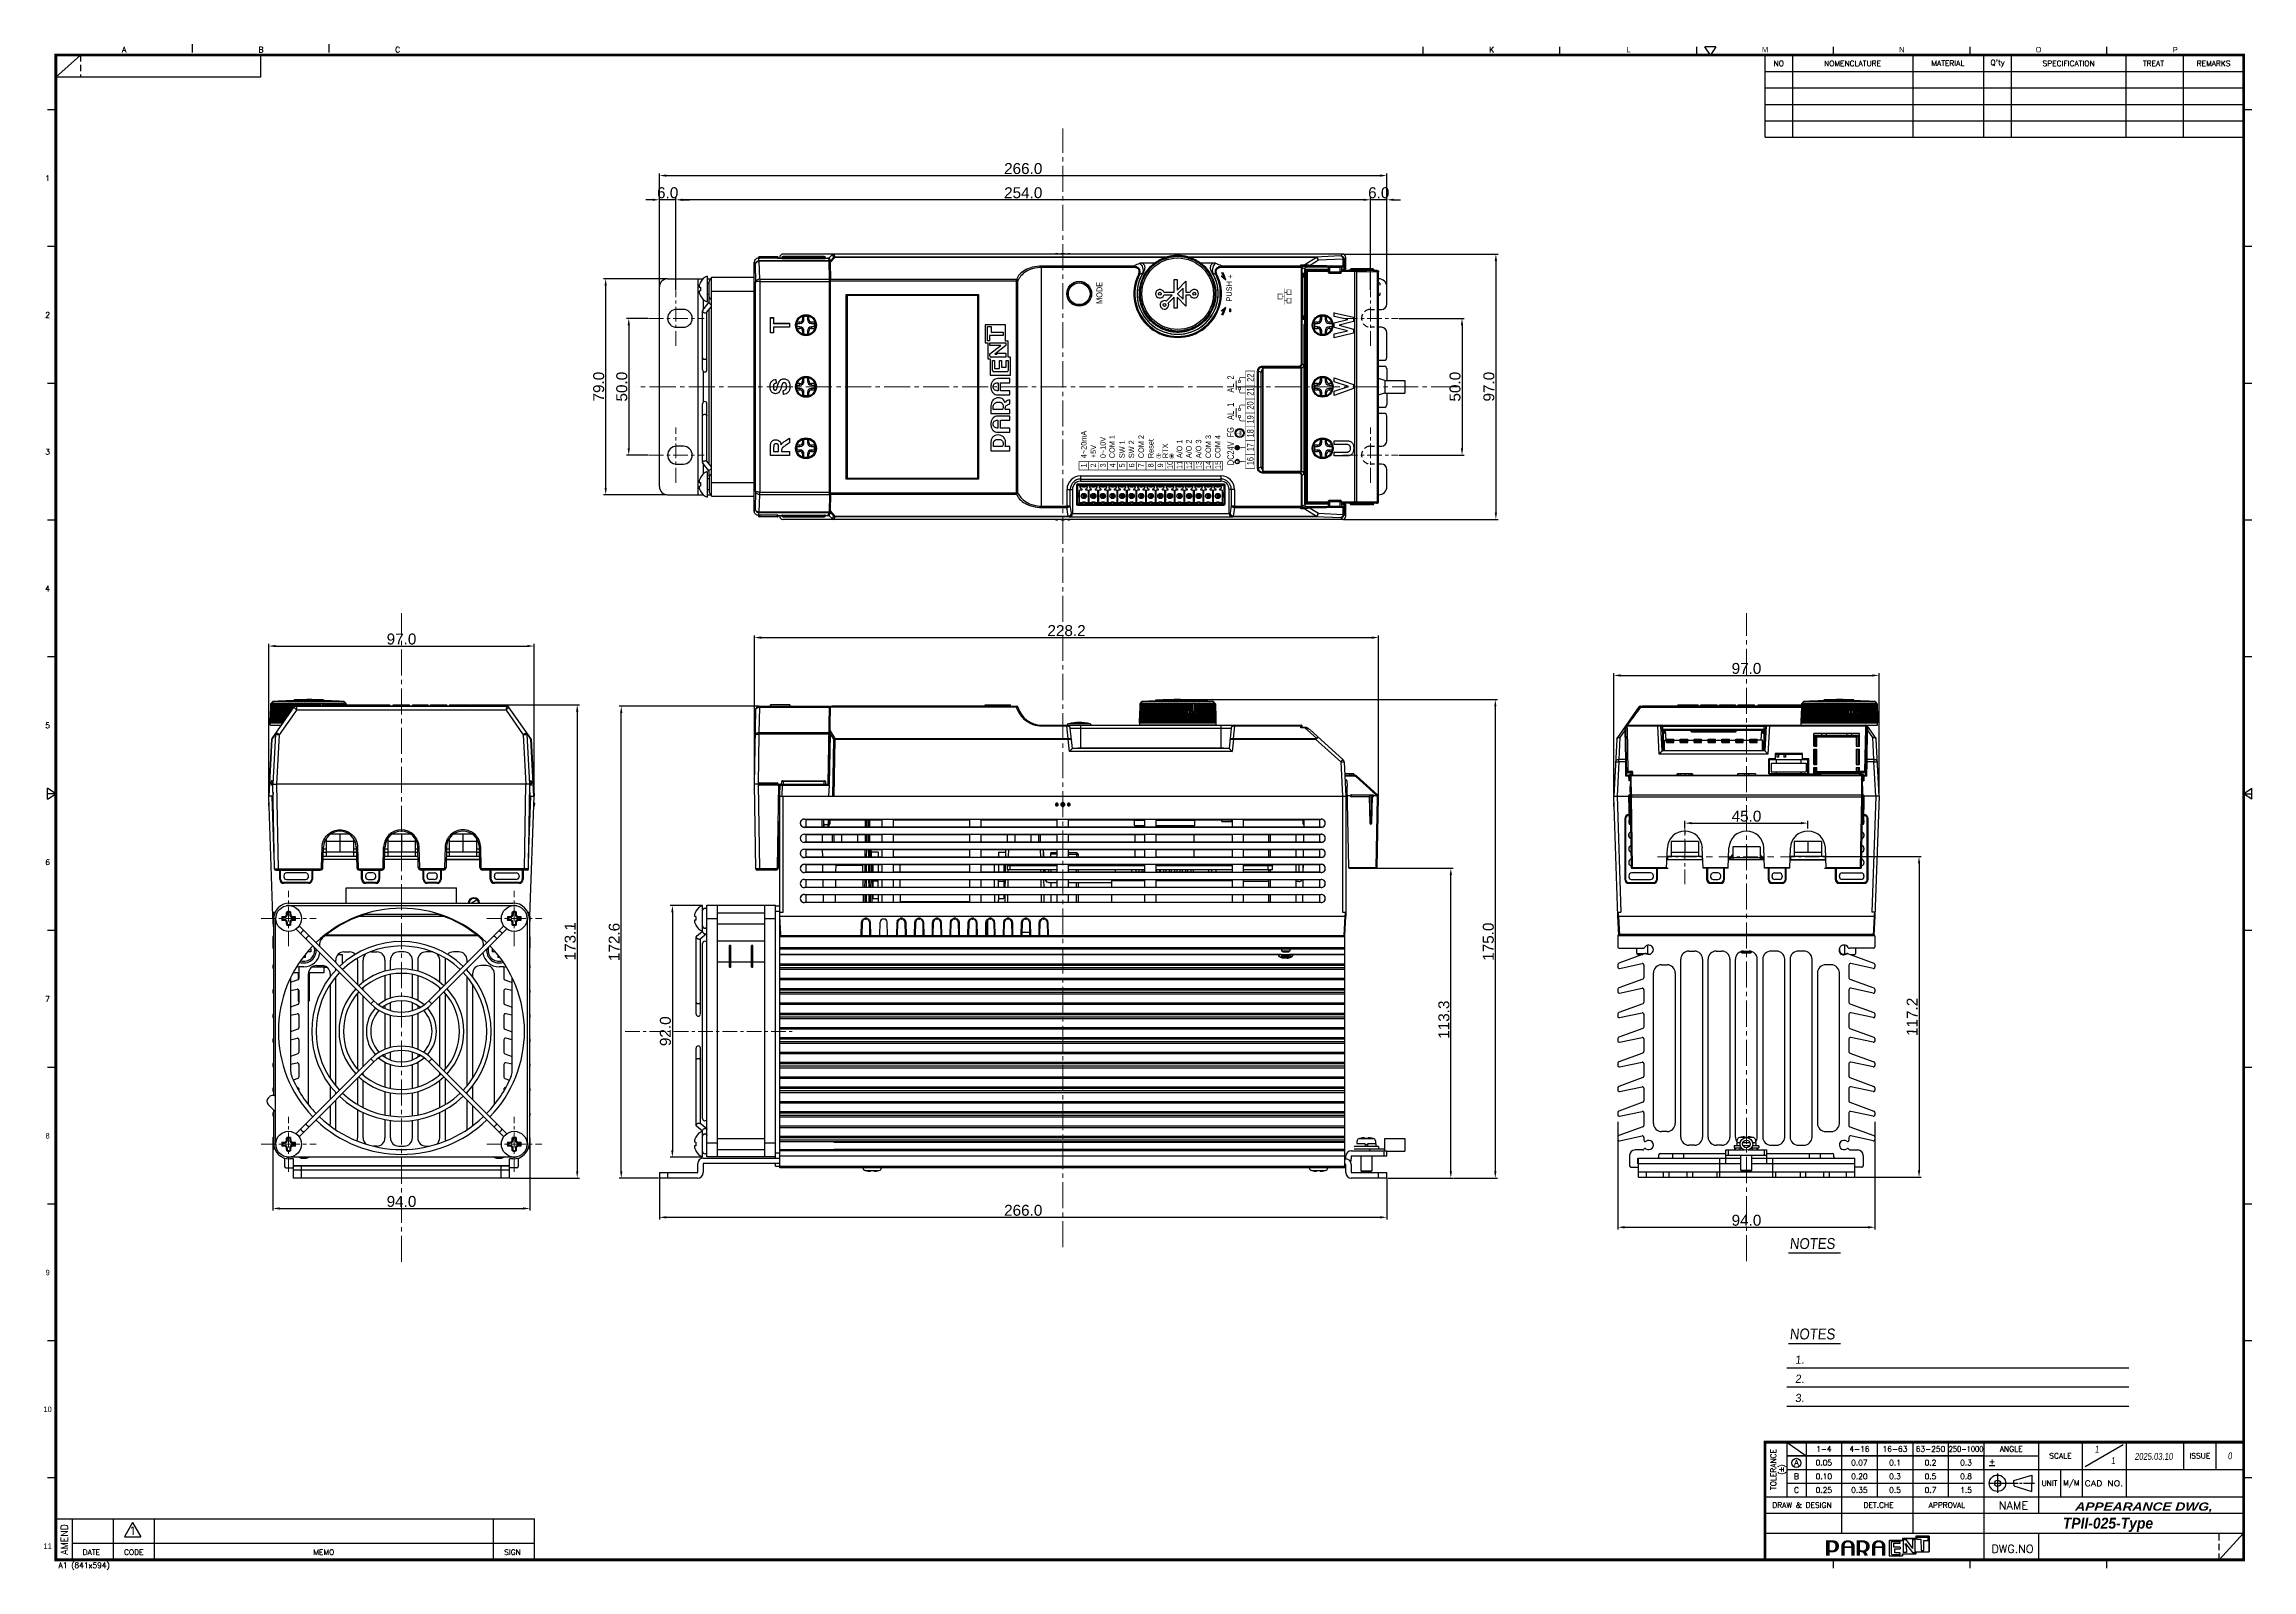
# Model space of a CAD drawing. Header units: millimetres. Extents: x 5329 to 6973, y -914 to -356.
# Drawn here: x 6166 to 6973, y -914 to -356 of the extents above; entities that cross this region are included whole.
import ezdxf
from ezdxf.enums import TextEntityAlignment as Align

# ---------------------------------------------------------------- set-up
doc = ezdxf.new("R2010")
doc.units = ezdxf.units.MM
doc.header["$PDMODE"] = 3
doc.header["$PDSIZE"] = 1
for name, pattern in [('CENTER', [17.8, 10.75, -2.35, 2.35, -2.35]), ('CENTER2', [28.575, 19.05, -3.175, 3.175, -3.175]), ('HIDDEN', [3.525, 2.35, -1.175])]:
    doc.linetypes.add(name, pattern=pattern)
doc.layers.get('0').update_dxf_attribs({"linetype": 'CONTINUOUS'})
doc.layers.get('Defpoints').update_dxf_attribs({"linetype": 'CONTINUOUS'})
doc.layers.add('3', color=112, linetype='CENTER', lineweight=15)
doc.layers.add('Dim', color=1, linetype='CONTINUOUS')
doc.styles.add('a', font='GOTHIC.TTF')
doc.styles.add('N', font='arialbi.ttf', dxfattribs={"width": 0.8, "oblique": 5})
doc.styles.add('OMI-1', font='arial.ttf', dxfattribs={"oblique": 1})
doc.styles.add('SIM', font='simplex')
doc.styles.get("Standard").update_dxf_attribs({"font": 'gulim.ttc', "width": 0.8, "height": 2})
doc.dimstyles.new('1', dxfattribs={"dimtxt": 4, "dimasz": 2.5, "dimexe": 0.8, "dimexo": 0.3, "dimgap": 0.5, "dimtad": 1, "dimtoh": 1, "dimdec": 1, "dimzin": 0, "dimdsep": 46, "dimtxsty": 'OMI-1', "dimcen": 0, "dimclrd": 256, "dimclre": 256, "dimclrt": 256, "dimadec": 0, "dimazin": 0, "dimtfac": 0.8, "dimtdec": 1, "dimtix": 1, "dimtmove": 0, "dimatfit": 3, "dimfxl": 1, "dimtolj": 1, "dimtzin": 0, "dimarcsym": 0})

# ---------------------------------------------------------------- blocks, each defined once
blk = doc.blocks.new('*D6096')
at = {"layer": 'Defpoints', "color": 0}
for p in [(6387.13, -456.55), (6379.75, -506.55), (6387.13, -506.55)]:
    blk.add_point(p, dxfattribs=at)
at = {"layer": 'Dim', "lineweight": -2}
for p, q in [((6386.83, -456.55), (6378.95, -456.55)), ((6379.75, -459.05), (6379.75, -504.05)), ((6386.83, -506.55), (6378.95, -506.55))]:
    blk.add_line(p, q, dxfattribs=at)
at = {"layer": 'Dim'}
for points in [[(6380.16, -459.05), (6379.33, -459.05), (6379.75, -456.55)], [(6379.33, -504.05), (6380.16, -504.05), (6379.75, -506.55)]]:
    blk.add_solid(points, dxfattribs=at)
at = {"layer": 'Dim', "insert": (6377.2, -481.55), "char_height": 4, "attachment_point": 5, "rotation": 90, "style": 'OMI-1'}
blk.add_mtext('\\A1;50.0', dxfattribs=at)
blk = doc.blocks.new('*D6097')
at = {"layer": 'Defpoints', "color": 0}
for p in [(6393.95, -442.05), (6371.3, -521.05), (6393.95, -521.05)]:
    blk.add_point(p, dxfattribs=at)
at = {"layer": 'Dim', "lineweight": -2}
for p, q in [((6393.65, -442.05), (6370.5, -442.05)), ((6371.3, -444.55), (6371.3, -518.55)), ((6393.65, -521.05), (6370.5, -521.05))]:
    blk.add_line(p, q, dxfattribs=at)
at = {"layer": 'Dim'}
for points in [[(6371.72, -444.55), (6370.89, -444.55), (6371.3, -442.05)], [(6370.89, -518.55), (6371.72, -518.55), (6371.3, -521.05)]]:
    blk.add_solid(points, dxfattribs=at)
at = {"layer": 'Dim', "insert": (6368.76, -481.55), "char_height": 4, "attachment_point": 5, "rotation": 90, "style": 'OMI-1'}
blk.add_mtext('\\A1;79.0', dxfattribs=at)
blk = doc.blocks.new('*D6098')
at = {"layer": 'Defpoints', "color": 0}
for p in [(6396.95, -413.21), (6396.95, -446.49), (6650.95, -446.49)]:
    blk.add_point(p, dxfattribs=at)
at = {"layer": 'Dim', "lineweight": -2}
for p, q in [((6396.95, -446.19), (6396.95, -412.41)), ((6648.45, -413.21), (6399.45, -413.21)), ((6650.95, -446.19), (6650.95, -412.41))]:
    blk.add_line(p, q, dxfattribs=at)
at = {"layer": 'Dim'}
for points in [[(6399.45, -412.79), (6399.45, -413.62), (6396.95, -413.21)], [(6648.45, -413.62), (6648.45, -412.79), (6650.95, -413.21)]]:
    blk.add_solid(points, dxfattribs=at)
at = {"layer": 'Dim', "insert": (6523.95, -410.66), "char_height": 4, "attachment_point": 5, "style": 'OMI-1'}
blk.add_mtext('\\A1;254.0', dxfattribs=at)
blk = doc.blocks.new('*D6099')
at = {"layer": 'Defpoints', "color": 0}
for p in [(6661.01, -456.55), (6661.01, -506.55), (6684.43, -506.55)]:
    blk.add_point(p, dxfattribs=at)
at = {"layer": 'Dim', "lineweight": -2}
for p, q in [((6661.31, -456.55), (6685.23, -456.55)), ((6684.43, -459.05), (6684.43, -504.05)), ((6661.31, -506.55), (6685.23, -506.55))]:
    blk.add_line(p, q, dxfattribs=at)
at = {"layer": 'Dim'}
for points in [[(6684.85, -459.05), (6684.01, -459.05), (6684.43, -456.55)], [(6684.01, -504.05), (6684.85, -504.05), (6684.43, -506.55)]]:
    blk.add_solid(points, dxfattribs=at)
at = {"layer": 'Dim', "insert": (6681.89, -481.55), "char_height": 4, "attachment_point": 5, "rotation": 90, "style": 'OMI-1'}
blk.add_mtext('\\A1;50.0', dxfattribs=at)
blk = doc.blocks.new('*D6100')
at = {"layer": 'Defpoints', "color": 0}
for p in [(6653.9, -573.24), (6425.68, -626.76), (6653.9, -631.52)]:
    blk.add_point(p, dxfattribs=at)
at = {"layer": 'Dim', "lineweight": -2}
for p, q in [((6425.68, -626.46), (6425.68, -572.44)), ((6653.9, -631.22), (6653.9, -572.44)), ((6428.18, -573.24), (6651.4, -573.24))]:
    blk.add_line(p, q, dxfattribs=at)
at = {"layer": 'Dim'}
for points in [[(6428.18, -572.83), (6428.18, -573.66), (6425.68, -573.24)], [(6651.4, -573.66), (6651.4, -572.83), (6653.9, -573.24)]]:
    blk.add_solid(points, dxfattribs=at)
at = {"layer": 'Dim', "insert": (6539.79, -570.7), "char_height": 4, "attachment_point": 5, "style": 'OMI-1'}
blk.add_mtext('\\A1;228.2', dxfattribs=at)
blk = doc.blocks.new('*D6101')
at = {"layer": 'Defpoints', "color": 0}
for p in [(6377, -598.26), (6427.52, -598.26), (6390.95, -770.81)]:
    blk.add_point(p, dxfattribs=at)
at = {"layer": 'Dim', "lineweight": -2}
for p, q in [((6427.22, -598.26), (6376.2, -598.26)), ((6377, -768.31), (6377, -600.76)), ((6390.65, -770.81), (6376.2, -770.81))]:
    blk.add_line(p, q, dxfattribs=at)
at = {"layer": 'Dim'}
for points in [[(6377.41, -600.76), (6376.58, -600.76), (6377, -598.26)], [(6376.58, -768.31), (6377.41, -768.31), (6377, -770.81)]]:
    blk.add_solid(points, dxfattribs=at)
at = {"layer": 'Dim', "insert": (6374.45, -684.53), "char_height": 4, "attachment_point": 5, "rotation": 90, "style": 'OMI-1'}
blk.add_mtext('\\A1;\\A1;172.6', dxfattribs=at)
blk = doc.blocks.new('*D6102')
at = {"layer": 'Defpoints', "color": 0}
for p in [(6652.95, -657.56), (6680.34, -657.56), (6656.95, -770.81)]:
    blk.add_point(p, dxfattribs=at)
at = {"layer": 'Dim', "lineweight": -2}
for p, q in [((6653.25, -657.56), (6681.14, -657.56)), ((6680.34, -768.31), (6680.34, -660.06)), ((6657.25, -770.81), (6681.14, -770.81))]:
    blk.add_line(p, q, dxfattribs=at)
at = {"layer": 'Dim'}
for points in [[(6680.76, -660.06), (6679.92, -660.06), (6680.34, -657.56)], [(6679.92, -768.31), (6680.76, -768.31), (6680.34, -770.81)]]:
    blk.add_solid(points, dxfattribs=at)
at = {"layer": 'Dim', "insert": (6677.8, -712.93), "char_height": 4, "attachment_point": 5, "rotation": 90, "style": 'OMI-1'}
blk.add_mtext('\\A1;\\A1;113.3', dxfattribs=at)
blk = doc.blocks.new('*D6103')
at = {"layer": 'Defpoints', "color": 0}
for p in [(6580.45, -595.92), (6681.14, -770.81), (6696.61, -770.81)]:
    blk.add_point(p, dxfattribs=at)
at = {"layer": 'Dim', "lineweight": -2}
for p, q in [((6580.75, -595.92), (6697.41, -595.92)), ((6696.61, -598.42), (6696.61, -768.31)), ((6681.44, -770.81), (6697.41, -770.81))]:
    blk.add_line(p, q, dxfattribs=at)
at = {"layer": 'Dim'}
for points in [[(6697.02, -598.42), (6696.19, -598.42), (6696.61, -595.92)], [(6696.19, -768.31), (6697.02, -768.31), (6696.61, -770.81)]]:
    blk.add_solid(points, dxfattribs=at)
at = {"layer": 'Dim', "insert": (6694.06, -684.43), "char_height": 4, "attachment_point": 5, "rotation": 90, "style": 'OMI-1'}
blk.add_mtext('\\A1;\\A1;175.0', dxfattribs=at)
blk = doc.blocks.new('*D6104')
at = {"layer": 'Defpoints', "color": 0}
for p in [(6406.95, -671.16), (6395.7, -763.16), (6406.95, -763.16)]:
    blk.add_point(p, dxfattribs=at)
at = {"layer": 'Dim', "lineweight": -2}
for p, q in [((6406.65, -671.16), (6394.9, -671.16)), ((6395.7, -673.66), (6395.7, -760.66)), ((6406.65, -763.16), (6394.9, -763.16))]:
    blk.add_line(p, q, dxfattribs=at)
at = {"layer": 'Dim'}
for points in [[(6396.11, -673.66), (6395.28, -673.66), (6395.7, -671.16)], [(6395.28, -760.66), (6396.11, -760.66), (6395.7, -763.16)]]:
    blk.add_solid(points, dxfattribs=at)
at = {"layer": 'Dim', "insert": (6393.15, -717.16), "char_height": 4, "attachment_point": 5, "rotation": 90, "style": 'OMI-1'}
blk.add_mtext('\\A1;92.0', dxfattribs=at)
blk = doc.blocks.new('*D6105')
at = {"layer": 'Defpoints', "color": 0}
for p in [(6390.95, -770.81), (6656.95, -770.81), (6656.95, -785.14)]:
    blk.add_point(p, dxfattribs=at)
at = {"layer": 'Dim', "lineweight": -2}
for p, q in [((6390.95, -771.11), (6390.95, -785.94)), ((6656.95, -771.11), (6656.95, -785.94)), ((6393.45, -785.14), (6654.45, -785.14))]:
    blk.add_line(p, q, dxfattribs=at)
at = {"layer": 'Dim'}
for points in [[(6393.45, -784.72), (6393.45, -785.56), (6390.95, -785.14)], [(6654.45, -785.56), (6654.45, -784.72), (6656.95, -785.14)]]:
    blk.add_solid(points, dxfattribs=at)
at = {"layer": 'Dim', "insert": (6523.95, -782.6), "char_height": 4, "attachment_point": 5, "style": 'OMI-1'}
blk.add_mtext('\\A1;266.0', dxfattribs=at)
blk = doc.blocks.new('*D6106')
at = {"layer": 'Defpoints', "color": 0}
for p in [(6817.23, -653.31), (6827.91, -770.51), (6851.54, -770.51)]:
    blk.add_point(p, dxfattribs=at)
at = {"layer": 'Dim', "lineweight": -2}
for p, q in [((6817.53, -653.31), (6852.34, -653.31)), ((6851.54, -655.81), (6851.54, -768.01)), ((6828.21, -770.51), (6852.34, -770.51))]:
    blk.add_line(p, q, dxfattribs=at)
at = {"layer": 'Dim'}
for points in [[(6851.96, -655.81), (6851.12, -655.81), (6851.54, -653.31)], [(6851.12, -768.01), (6851.96, -768.01), (6851.54, -770.51)]]:
    blk.add_solid(points, dxfattribs=at)
at = {"layer": 'Dim', "insert": (6849.03, -711.91), "char_height": 4, "attachment_point": 5, "rotation": 90, "style": 'OMI-1'}
blk.add_mtext('\\A1;117.2', dxfattribs=at)
blk = doc.blocks.new('*D6107')
at = {"layer": 'Defpoints', "color": 0}
for p in [(6836.91, -587.07), (6739.91, -631.26), (6836.91, -631.26)]:
    blk.add_point(p, dxfattribs=at)
at = {"layer": 'Dim', "lineweight": -2}
for p, q in [((6739.91, -630.96), (6739.91, -586.27)), ((6742.41, -587.07), (6834.41, -587.07)), ((6836.91, -630.96), (6836.91, -586.27))]:
    blk.add_line(p, q, dxfattribs=at)
at = {"layer": 'Dim'}
for points in [[(6742.41, -586.66), (6742.41, -587.49), (6739.91, -587.07)], [(6834.41, -587.49), (6834.41, -586.66), (6836.91, -587.07)]]:
    blk.add_solid(points, dxfattribs=at)
at = {"layer": 'Dim', "insert": (6788.41, -584.53), "char_height": 4, "attachment_point": 5, "style": 'OMI-1'}
blk.add_mtext('\\A1;97.0', dxfattribs=at)
blk = doc.blocks.new('*D6108')
at = {"layer": 'Defpoints', "color": 0}
for p in [(6765.91, -643.3), (6810.91, -641.06), (6810.91, -643.3)]:
    blk.add_point(p, dxfattribs=at)
at = {"layer": 'Dim', "lineweight": -2}
for p, q in [((6765.91, -643), (6765.91, -640.26)), ((6768.41, -641.06), (6808.41, -641.06)), ((6810.91, -643), (6810.91, -640.26))]:
    blk.add_line(p, q, dxfattribs=at)
at = {"layer": 'Dim'}
for points in [[(6768.41, -640.65), (6768.41, -641.48), (6765.91, -641.06)], [(6808.41, -641.48), (6808.41, -640.65), (6810.91, -641.06)]]:
    blk.add_solid(points, dxfattribs=at)
at = {"layer": 'Dim', "insert": (6788.41, -638.52), "char_height": 4, "attachment_point": 5, "style": 'OMI-1'}
blk.add_mtext('\\A1;45.0', dxfattribs=at)
blk = doc.blocks.new('*D6109')
at = {"layer": 'Defpoints', "color": 0}
for p in [(6741.41, -749.95), (6835.41, -749.94), (6835.41, -788.78)]:
    blk.add_point(p, dxfattribs=at)
at = {"layer": 'Dim', "lineweight": -2}
for p, q in [((6741.41, -750.25), (6741.41, -789.58)), ((6835.41, -750.24), (6835.41, -789.58)), ((6743.91, -788.78), (6832.91, -788.78))]:
    blk.add_line(p, q, dxfattribs=at)
at = {"layer": 'Dim'}
for points in [[(6743.91, -788.36), (6743.91, -789.2), (6741.41, -788.78)], [(6832.91, -789.2), (6832.91, -788.36), (6835.41, -788.78)]]:
    blk.add_solid(points, dxfattribs=at)
at = {"layer": 'Dim', "insert": (6788.41, -786.24), "char_height": 4, "attachment_point": 5, "style": 'OMI-1'}
blk.add_mtext('\\A1;94.0', dxfattribs=at)
blk = doc.blocks.new('*D6110')
at = {"layer": 'Defpoints', "color": 0}
for p in [(6656.95, -404.36), (6390.95, -445.05), (6656.95, -445.05)]:
    blk.add_point(p, dxfattribs=at)
at = {"layer": 'Dim', "lineweight": -2}
for p, q in [((6390.95, -444.75), (6390.95, -403.56)), ((6656.95, -444.75), (6656.95, -403.56)), ((6393.45, -404.36), (6654.45, -404.36))]:
    blk.add_line(p, q, dxfattribs=at)
at = {"layer": 'Dim'}
for points in [[(6393.45, -403.94), (6393.45, -404.77), (6390.95, -404.36)], [(6654.45, -404.77), (6654.45, -403.94), (6656.95, -404.36)]]:
    blk.add_solid(points, dxfattribs=at)
at = {"layer": 'Dim', "insert": (6523.95, -401.82), "char_height": 4, "attachment_point": 5, "style": 'OMI-1'}
blk.add_mtext('\\A1;266.0', dxfattribs=at)
blk = doc.blocks.new('*D6111')
at = {"layer": 'Defpoints', "color": 0}
for p in [(6390.95, -413.21), (6390.95, -444.75), (6396.95, -446.49)]:
    blk.add_point(p, dxfattribs=at)
at = {"layer": 'Dim', "lineweight": -2}
for p, q in [((6388.45, -413.21), (6385.95, -413.21)), ((6390.95, -444.45), (6390.95, -412.41)), ((6396.95, -413.21), (6390.95, -413.21)), ((6396.95, -446.19), (6396.95, -412.41)), ((6399.45, -413.21), (6401.95, -413.21))]:
    blk.add_line(p, q, dxfattribs=at)
at = {"layer": 'Dim'}
for points in [[(6388.45, -413.62), (6388.45, -412.79), (6390.95, -413.21)], [(6399.45, -412.79), (6399.45, -413.62), (6396.95, -413.21)]]:
    blk.add_solid(points, dxfattribs=at)
at = {"layer": 'Dim', "insert": (6393.95, -410.66), "char_height": 4, "attachment_point": 5, "style": 'OMI-1'}
blk.add_mtext('\\A1;6.0', dxfattribs=at)
blk = doc.blocks.new('*D6112')
at = {"layer": 'Defpoints', "color": 0}
for p in [(6650.95, -413.21), (6650.95, -446.49), (6656.95, -445.05)]:
    blk.add_point(p, dxfattribs=at)
at = {"layer": 'Dim', "lineweight": -2}
for p, q in [((6648.45, -413.21), (6645.95, -413.21)), ((6650.95, -446.19), (6650.95, -412.41)), ((6656.95, -413.21), (6650.95, -413.21)), ((6656.95, -444.75), (6656.95, -412.41)), ((6659.45, -413.21), (6661.95, -413.21))]:
    blk.add_line(p, q, dxfattribs=at)
at = {"layer": 'Dim'}
for points in [[(6648.45, -413.62), (6648.45, -412.79), (6650.95, -413.21)], [(6659.45, -412.79), (6659.45, -413.62), (6656.95, -413.21)]]:
    blk.add_solid(points, dxfattribs=at)
at = {"layer": 'Dim', "insert": (6653.95, -410.66), "char_height": 4, "attachment_point": 5, "style": 'OMI-1'}
blk.add_mtext('\\A1;6.0', dxfattribs=at)
blk = doc.blocks.new('*D6113')
at = {"layer": 'Defpoints', "color": 0}
for p in [(6640.75, -433.05), (6640.75, -530.05), (6696.81, -530.05)]:
    blk.add_point(p, dxfattribs=at)
at = {"layer": 'Dim', "lineweight": -2}
for p, q in [((6641.05, -433.05), (6697.61, -433.05)), ((6696.81, -435.55), (6696.81, -527.55)), ((6641.05, -530.05), (6697.61, -530.05))]:
    blk.add_line(p, q, dxfattribs=at)
at = {"layer": 'Dim'}
for points in [[(6697.23, -435.55), (6696.4, -435.55), (6696.81, -433.05)], [(6696.4, -527.55), (6697.23, -527.55), (6696.81, -530.05)]]:
    blk.add_solid(points, dxfattribs=at)
at = {"layer": 'Dim', "insert": (6694.27, -481.55), "char_height": 4, "attachment_point": 5, "rotation": 89.99903, "style": 'OMI-1'}
blk.add_mtext('\\A1;97.0', dxfattribs=at)
blk = doc.blocks.new('*D6114')
at = {"layer": 'Defpoints', "color": 0}
for p in [(6345.11, -576.33), (6248.11, -631.26), (6345.11, -631.26)]:
    blk.add_point(p, dxfattribs=at)
at = {"layer": 'Dim', "lineweight": -2}
for p, q in [((6248.11, -630.96), (6248.11, -575.53)), ((6250.61, -576.33), (6342.61, -576.33)), ((6345.11, -630.96), (6345.11, -575.53))]:
    blk.add_line(p, q, dxfattribs=at)
at = {"layer": 'Dim'}
for points in [[(6250.61, -575.91), (6250.61, -576.74), (6248.11, -576.33)], [(6342.61, -576.74), (6342.61, -575.91), (6345.11, -576.33)]]:
    blk.add_solid(points, dxfattribs=at)
at = {"layer": 'Dim', "insert": (6296.61, -573.78), "char_height": 4, "attachment_point": 5, "style": 'OMI-1'}
blk.add_mtext('\\A1;97.0', dxfattribs=at)
blk = doc.blocks.new('*D6115')
at = {"layer": 'Defpoints', "color": 0}
for p in [(6321.7, -597.76), (6336.11, -770.81), (6360.9, -770.81)]:
    blk.add_point(p, dxfattribs=at)
at = {"layer": 'Dim', "lineweight": -2}
for p, q in [((6322, -597.76), (6361.7, -597.76)), ((6360.9, -600.26), (6360.9, -768.31)), ((6336.41, -770.81), (6361.7, -770.81))]:
    blk.add_line(p, q, dxfattribs=at)
at = {"layer": 'Dim'}
for points in [[(6361.32, -600.26), (6360.48, -600.26), (6360.9, -597.76)], [(6360.48, -768.31), (6361.32, -768.31), (6360.9, -770.81)]]:
    blk.add_solid(points, dxfattribs=at)
at = {"layer": 'Dim', "insert": (6358.36, -684.28), "char_height": 4, "attachment_point": 5, "rotation": 90, "style": 'OMI-1'}
blk.add_mtext('\\A1;173.1', dxfattribs=at)
blk = doc.blocks.new('*D6116')
at = {"layer": 'Defpoints', "color": 0}
for p in [(6249.61, -756.94), (6343.61, -756.94), (6343.61, -781.9)]:
    blk.add_point(p, dxfattribs=at)
at = {"layer": 'Dim', "lineweight": -2}
for p, q in [((6249.61, -757.24), (6249.61, -782.7)), ((6343.61, -757.24), (6343.61, -782.7)), ((6252.11, -781.9), (6341.11, -781.9))]:
    blk.add_line(p, q, dxfattribs=at)
at = {"layer": 'Dim'}
for points in [[(6252.11, -781.49), (6252.11, -782.32), (6249.61, -781.9)], [(6341.11, -782.32), (6341.11, -781.49), (6343.61, -781.9)]]:
    blk.add_solid(points, dxfattribs=at)
at = {"layer": 'Dim', "insert": (6296.61, -779.36), "char_height": 4, "attachment_point": 5, "style": 'OMI-1'}
blk.add_mtext('\\A1;94.0', dxfattribs=at)

msp = doc.modelspace()

# ---------------------------------------------------------------- hatches: boundary and pattern name
h = msp.add_hatch(color=0)
h.dxf.hatch_style = 1
h.paths.add_polyline_path([(6597.02, -439.75), (6596.25, -439.75, -0.016662), (6596.86, -441.15), (6596.4, -441.15), (6598.09, -442.55, 0.031781), (6597.02, -439.75)], is_closed=False)
h = msp.add_hatch(color=0)
h.dxf.hatch_style = 1
h.paths.add_polyline_path([(6597.02, -455.35, 0.031781), (6598.09, -452.55), (6596.4, -453.95), (6596.86, -453.95, -0.016662), (6596.25, -455.35), (6597.02, -455.35)], is_closed=False)
h = msp.add_hatch(color=0)
h.dxf.hatch_style = 1
h.paths.add_polyline_path([(6604.76, -498.5, 1), (6601.48, -498.5, 1), (6604.76, -498.5, 1)], is_closed=False)
h.paths.add_polyline_path([(6604.55, -498.5, 1), (6601.68, -498.5, 1), (6604.55, -498.5, 1)], is_closed=False, flags=16)
h = msp.add_hatch(color=256)
edge = h.paths.add_edge_path()
edge.add_spline(control_points=[(6820.66, -906.51), (6820.45, -906.75), (6820.14, -906.91), (6819.66, -906.91), (6819.54, -906.91), (6819.38, -906.9), (6819.18, -906.85), (6818.97, -906.81), (6818.86, -906.7), (6818.81, -906.65), (6818.81, -906.57), (6818.81, -904.12), (6818.81, -903.97), (6818.94, -903.97), (6819.71, -903.97), (6819.71, -903.97), (6820.16, -903.97), (6820.45, -904.1), (6820.66, -904.34), (6820.88, -904.59), (6820.95, -905.01), (6820.95, -905.38), (6820.95, -905.76), (6820.88, -906.27), (6820.66, -906.51)], knot_values=[0, 0, 0, 0, 1, 1, 1, 2, 2, 2, 3, 3, 3, 4, 4, 4, 5, 5, 5, 6, 6, 6, 7, 7, 7, 8, 8, 8, 8], degree=3, periodic=0)
edge = h.paths.add_edge_path(flags=16)
edge.add_spline(control_points=[(6819.75, -903.21), (6819.75, -903.21), (6817.68, -903.21), (6817.68, -903.21), (6817.68, -903.21), (6817.48, -903.21), (6817.48, -903.21), (6817.48, -903.21), (6817.48, -908.86), (6817.48, -908.86), (6817.48, -908.86), (6818.81, -908.86), (6818.81, -908.86), (6818.81, -908.86), (6818.81, -907.69), (6818.81, -907.5), (6818.94, -907.54), (6819.11, -907.63), (6819.71, -907.65), (6820.35, -907.67), (6821.28, -907.46), (6821.68, -906.97), (6822.08, -906.48), (6822.28, -905.95), (6822.28, -905.39), (6822.28, -904.73), (6822.05, -904.17), (6821.61, -903.72), (6821.16, -903.28), (6820.54, -903.21), (6819.75, -903.21)], knot_values=[0, 0, 0, 0, 1, 1, 1, 2, 2, 2, 3, 3, 3, 4, 4, 4, 5, 5, 5, 6, 6, 6, 7, 7, 7, 8, 8, 8, 9, 9, 9, 10, 10, 10, 10], degree=3, periodic=0)
h = msp.add_hatch(color=256)
edge = h.paths.add_edge_path()
edge.add_spline(control_points=[(6826.75, -905.35), (6826.61, -905.35), (6824.35, -905.35), (6824.34, -905.35), (6824.34, -905.35), (6824.34, -905.33), (6824.34, -905.33), (6824.34, -905.02), (6824.43, -904.48), (6824.62, -904.27), (6824.79, -904.07), (6825.11, -903.89), (6825.53, -903.89), (6825.94, -903.89), (6826.23, -904.02), (6826.43, -904.23), (6826.64, -904.43), (6826.75, -905.02), (6826.75, -905.33), (6826.75, -905.33), (6826.75, -905.35), (6826.75, -905.35)], knot_values=[0, 0, 0, 0, 1, 1, 1, 2, 2, 2, 3, 3, 3, 4, 4, 4, 5, 5, 5, 6, 6, 6, 7, 7, 7, 7], degree=3, periodic=0)
edge = h.paths.add_edge_path(flags=16)
edge.add_spline(control_points=[(6825.53, -903.21), (6824.63, -903.21), (6824.06, -903.44), (6823.67, -903.9), (6823.3, -904.34), (6823.11, -904.72), (6823.11, -905.25), (6823.11, -905.25), (6823.11, -908.86), (6823.11, -908.86), (6823.11, -908.86), (6824.34, -908.86), (6824.34, -908.86), (6824.34, -908.86), (6824.34, -907.17), (6824.34, -906.07), (6824.35, -906.07), (6826.61, -906.07), (6826.75, -906.07), (6826.75, -906.22), (6826.75, -908.86), (6826.75, -908.86), (6826.75, -908.86), (6827.99, -908.86), (6827.99, -908.86), (6827.99, -908.86), (6827.99, -905.25), (6827.99, -905.25), (6827.99, -904.72), (6827.8, -904.34), (6827.42, -903.9), (6827.03, -903.44), (6826.42, -903.21), (6825.53, -903.21)], knot_values=[0, 0, 0, 0, 1, 1, 1, 2, 2, 2, 3, 3, 3, 4, 4, 4, 5, 5, 5, 6, 6, 6, 7, 7, 7, 8, 8, 8, 9, 9, 9, 10, 10, 10, 11, 11, 11, 11], degree=3, periodic=0)
h = msp.add_hatch(color=256)
edge = h.paths.add_edge_path()
edge.add_spline(control_points=[(6831.86, -906.57), (6831.6, -906.81), (6831.28, -906.93), (6830.84, -906.93), (6830.72, -906.93), (6830.57, -906.91), (6830.42, -906.86), (6830.28, -906.81), (6830.02, -906.67), (6829.98, -906.63), (6829.98, -906.55), (6829.98, -904.08), (6829.98, -903.94), (6830.11, -903.94), (6830.96, -903.94), (6830.96, -903.94), (6831.36, -903.94), (6831.59, -904.14), (6831.83, -904.39), (6832.08, -904.65), (6832.2, -905.06), (6832.2, -905.41), (6832.2, -905.79), (6832.12, -906.33), (6831.86, -906.57)], knot_values=[0, 0, 0, 0, 1, 1, 1, 2, 2, 2, 3, 3, 3, 4, 4, 4, 5, 5, 5, 6, 6, 6, 7, 7, 7, 8, 8, 8, 8], degree=3, periodic=0)
edge = h.paths.add_edge_path(flags=16)
edge.add_spline(control_points=[(6831, -903.21), (6831, -903.21), (6828.93, -903.21), (6828.93, -903.21), (6828.93, -903.21), (6828.73, -903.21), (6828.73, -903.21), (6828.73, -903.21), (6828.73, -908.86), (6828.73, -908.86), (6828.73, -908.86), (6829.98, -908.86), (6829.98, -908.86), (6829.98, -908.86), (6829.98, -907.64), (6829.98, -907.45), (6830.12, -907.5), (6830.25, -907.53), (6830.37, -907.55), (6830.37, -907.55), (6830.76, -907.6), (6830.86, -907.62), (6831.07, -907.76), (6831.23, -908.04), (6831.36, -908.23), (6831.49, -908.43), (6831.64, -908.86), (6831.64, -908.86), (6831.64, -908.86), (6832.83, -908.86), (6832.83, -908.86), (6832.83, -908.86), (6832.67, -908.2), (6832.5, -907.94), (6832.4, -907.78), (6832.26, -907.63), (6832.08, -907.47), (6832.45, -907.31), (6832.8, -907.09), (6833.04, -906.8), (6833.36, -906.41), (6833.49, -905.95), (6833.49, -905.42), (6833.49, -904.71), (6833.3, -904.29), (6832.84, -903.86), (6832.38, -903.43), (6831.77, -903.21), (6831, -903.21)], knot_values=[0, 0, 0, 0, 1, 1, 1, 2, 2, 2, 3, 3, 3, 4, 4, 4, 5, 5, 5, 6, 6, 6, 7, 7, 7, 8, 8, 8, 9, 9, 9, 10, 10, 10, 11, 11, 11, 12, 12, 12, 13, 13, 13, 14, 14, 14, 15, 15, 15, 16, 16, 16, 16], degree=3, periodic=0)
h = msp.add_hatch(color=256)
edge = h.paths.add_edge_path()
edge.add_spline(control_points=[(6838, -905.35), (6837.86, -905.35), (6835.6, -905.35), (6835.59, -905.35), (6835.59, -905.35), (6835.59, -905.33), (6835.59, -905.33), (6835.59, -905.02), (6835.68, -904.48), (6835.87, -904.27), (6836.04, -904.07), (6836.36, -903.89), (6836.78, -903.89), (6837.19, -903.89), (6837.48, -904.02), (6837.68, -904.23), (6837.89, -904.43), (6838, -905.02), (6838, -905.33), (6838, -905.33), (6838, -905.35), (6838, -905.35)], knot_values=[0, 0, 0, 0, 1, 1, 1, 2, 2, 2, 3, 3, 3, 4, 4, 4, 5, 5, 5, 6, 6, 6, 7, 7, 7, 7], degree=3, periodic=0)
edge = h.paths.add_edge_path(flags=16)
edge.add_spline(control_points=[(6836.78, -903.21), (6835.88, -903.21), (6835.31, -903.44), (6834.92, -903.9), (6834.55, -904.34), (6834.36, -904.72), (6834.36, -905.25), (6834.36, -905.25), (6834.36, -908.86), (6834.36, -908.86), (6834.36, -908.86), (6835.59, -908.86), (6835.59, -908.86), (6835.59, -908.86), (6835.59, -907.17), (6835.59, -906.07), (6835.6, -906.07), (6837.86, -906.07), (6838, -906.07), (6838, -906.22), (6838, -908.86), (6838, -908.86), (6838, -908.86), (6839.24, -908.86), (6839.24, -908.86), (6839.24, -908.86), (6839.24, -905.25), (6839.24, -905.25), (6839.24, -904.72), (6839.05, -904.34), (6838.67, -903.9), (6838.28, -903.44), (6837.67, -903.21), (6836.78, -903.21)], knot_values=[0, 0, 0, 0, 1, 1, 1, 2, 2, 2, 3, 3, 3, 4, 4, 4, 5, 5, 5, 6, 6, 6, 7, 7, 7, 8, 8, 8, 9, 9, 9, 10, 10, 10, 11, 11, 11, 11], degree=3, periodic=0)

# ---------------------------------------------------------------- linework, layer by layer
for p, q in [((6170.24, -368.33), (6179.24, -360.33)), ((6220.24, -359.33), (6220.24, -356.33)), ((6245.24, -368.33), (6245.24, -360.33)), ((6270.24, -359.33), (6270.24, -356.33)), ((6670.24, -360.33), (6670.24, -357.33)), ((6720.24, -360.33), (6720.24, -357.33)), ((6770.24, -360.33), (6770.24, -357.33)), ((6775.24, -360.33), (6773.24, -357.33)), ((6777.24, -357.33), (6773.24, -357.33)), ((6777.24, -357.33), (6775.24, -360.33)), ((6795.24, -390.33), (6795.24, -360.33)), ((6805.24, -360.33), (6805.24, -390.33)), ((6820.24, -360.33), (6820.24, -357.33)), ((6849.24, -360.33), (6849.24, -390.33)), ((6870.24, -360.33), (6870.24, -357.33)), ((6875.24, -390.33), (6875.24, -360.33)), ((6885.24, -360.33), (6885.24, -390.33)), ((6920.24, -360.33), (6920.24, -357.33)), ((6920.24, -360.33), (6920.24, -357.33)), ((6927.24, -390.33), (6927.24, -360.33)), ((6948.24, -390.33), (6948.24, -360.33)), ((6245.24, -368.33), (6170.24, -368.33)), ((6795.24, -366.33), (6970.24, -366.33)), ((6795.24, -372.33), (6970.24, -372.33)), ((6795.24, -378.33), (6970.24, -378.33)), ((6170.24, -380.33), (6167.24, -380.33)), ((6795.24, -384.33), (6970.24, -384.33)), ((6973.24, -380.33), (6970.24, -380.33)), ((6795.24, -390.33), (6970.24, -390.33)), ((6170.24, -430.33), (6167.24, -430.33)), ((6973.24, -430.33), (6970.24, -430.33)), ((6170.24, -480.33), (6167.24, -480.33)), ((6973.24, -480.33), (6970.24, -480.33)), ((6170.24, -530.33), (6167.24, -530.33)), ((6973.24, -530.33), (6970.24, -530.33)), ((6170.24, -580.33), (6167.24, -580.33)), ((6973.24, -580.33), (6970.24, -580.33)), ((6167.24, -632.33), (6167.24, -628.33)), ((6170.24, -630.33), (6167.24, -628.33)), ((6970.24, -630.33), (6973.24, -628.33)), ((6973.24, -632.33), (6973.24, -628.33)), ((6167.24, -632.33), (6170.24, -630.33)), ((6170.24, -630.33), (6167.24, -630.33)), ((6970.24, -630.33), (6973.24, -630.33)), ((6973.24, -632.33), (6970.24, -630.33)), ((6170.24, -680.33), (6167.24, -680.33)), ((6973.24, -680.33), (6970.24, -680.33)), ((6170.24, -730.33), (6167.24, -730.33)), ((6973.24, -730.33), (6970.24, -730.33)), ((6170.24, -780.33), (6167.24, -780.33)), ((6973.24, -780.33), (6970.24, -780.33)), ((6170.24, -830.33), (6167.24, -830.33)), ((6973.24, -830.33), (6970.24, -830.33)), ((6973.24, -830.33), (6970.24, -830.33)), ((6803.2, -840.16), (6928.27, -840.16)), ((6803.2, -847.16), (6928.27, -847.16)), ((6803.2, -854.16), (6928.27, -854.16)), ((6803.24, -867.33), (6810.24, -872.33)), ((6803.24, -867.33), (6803.24, -887.33)), ((6810.24, -867.33), (6810.24, -887.33)), ((6823.24, -867.33), (6823.24, -887.33)), ((6836.24, -867.33), (6836.24, -887.33)), ((6849.24, -867.33), (6849.24, -900.59)), ((6862.24, -867.33), (6862.24, -887.33)), ((6875.24, -867.33), (6875.24, -910.33)), ((6895.24, -867.33), (6895.24, -893.33)), ((6911.24, -867.33), (6911.24, -887.33)), ((6926.24, -868.33), (6912.24, -876.33)), ((6927.24, -867.33), (6927.24, -887.33)), ((6948.24, -867.33), (6948.24, -877.33)), ((6960.24, -877.33), (6960.24, -867.33)), ((6803.24, -872.33), (6895.24, -872.33)), ((6803.24, -877.33), (6970.24, -877.33)), ((6877.24, -875.83), (6879.24, -875.83)), ((6880.24, -878.83), (6880.24, -885.83)), ((6886.24, -881.33), (6892.74, -879.33)), ((6892.74, -879.33), (6892.74, -882.33)), ((6903.24, -877.33), (6903.24, -887.33)), ((6170.24, -880.33), (6167.24, -880.33)), ((6795.24, -887.33), (6970.24, -887.33)), ((6803.24, -882.33), (6875.24, -882.33)), ((6823.24, -887.33), (6823.24, -900.59)), ((6877.24, -882.33), (6887.74, -882.33)), ((6886.24, -882.33), (6886.24, -881.33)), ((6886.24, -882.33), (6886.24, -883.33)), ((6886.24, -883.33), (6892.74, -885.33)), ((6888.24, -882.33), (6889.24, -882.33)), ((6889.74, -882.33), (6893.74, -882.33)), ((6892.74, -885.33), (6892.74, -882.33)), ((6973.24, -880.33), (6970.24, -880.33)), ((6973.24, -880.33), (6970.24, -880.33)), ((6170.24, -895.33), (6345.24, -895.33)), ((6176.24, -895.33), (6176.24, -910.33)), ((6176.24, -895.33), (6176.24, -910.33)), ((6176.24, -895.33), (6176.24, -910.33)), ((6191.24, -895.33), (6191.24, -910.33)), ((6191.24, -895.33), (6191.24, -910.33)), ((6191.24, -895.33), (6191.24, -910.33)), ((6206.24, -895.33), (6206.24, -910.33)), ((6206.24, -895.33), (6206.24, -910.33)), ((6206.24, -895.33), (6206.24, -910.33)), ((6330.24, -910.33), (6330.24, -895.33)), ((6345.24, -910.33), (6345.24, -895.33)), ((6795.24, -893.33), (6875.24, -893.33)), ((6875.24, -893.33), (6970.24, -893.33)), ((6198.34, -896.72), (6195.34, -901.97)), ((6198.34, -896.72), (6195.34, -901.97)), ((6198.34, -896.72), (6195.34, -901.97)), ((6195.34, -901.97), (6201.34, -901.97)), ((6195.34, -901.97), (6201.34, -901.97)), ((6195.34, -901.97), (6201.34, -901.97)), ((6198.34, -896.72), (6201.34, -901.97)), ((6198.34, -896.72), (6201.34, -901.97)), ((6198.34, -896.72), (6201.34, -901.97)), ((6795.24, -900.59), (6970.24, -900.59)), ((6845.44, -903.24), (6840.56, -903.24)), ((6840.56, -903.24), (6840.56, -908.86)), ((6841.32, -904.11), (6841.33, -907.99)), ((6844.68, -903.71), (6841.72, -903.71)), ((6844.68, -904.3), (6844.68, -903.71)), ((6850.31, -902.49), (6845.44, -902.49)), ((6845.44, -902.49), (6845.44, -903.24)), ((6845.72, -903.26), (6845.72, -907.67)), ((6846.12, -902.86), (6846.7, -902.86)), ((6846.7, -902.86), (6849.19, -906.17)), ((6849.18, -902.94), (6850.03, -902.94)), ((6849.18, -902.94), (6849.19, -906.17)), ((6850.03, -902.94), (6850.03, -907.67)), ((6855.19, -901.74), (6850.31, -901.74)), ((6850.31, -901.74), (6850.31, -902.49)), ((6850.62, -902.16), (6850.61, -902.75)), ((6850.61, -902.75), (6852.25, -902.76)), ((6854.89, -902.16), (6850.62, -902.16)), ((6852.25, -902.76), (6852.26, -906.95)), ((6853.24, -906.94), (6853.25, -903.32)), ((6853.25, -903.32), (6854.89, -903.31)), ((6854.89, -903.31), (6854.89, -902.16)), ((6855.19, -907.36), (6855.19, -901.74)), ((6895.24, -900.59), (6895.24, -910.33)), ((6961.24, -910.33), (6970.24, -900.59)), ((6345.24, -904.33), (6176.24, -904.33)), ((6820.24, -913.33), (6820.24, -910.33)), ((6840.56, -908.86), (6845.44, -908.86)), ((6841.73, -908.39), (6844.68, -908.39)), ((6842.27, -905.76), (6842.27, -904.3)), ((6842.27, -904.3), (6844.68, -904.3)), ((6844.68, -905.76), (6842.27, -905.76)), ((6842.67, -907.8), (6842.67, -906.35)), ((6842.67, -906.35), (6844.68, -906.35)), ((6844.68, -907.8), (6842.67, -907.8)), ((6844.68, -905.76), (6844.68, -906.35)), ((6844.68, -908.39), (6844.68, -907.8)), ((6845.44, -908.86), (6845.44, -908.11)), ((6845.44, -908.11), (6850.31, -908.11)), ((6846.9, -907.67), (6845.72, -907.67)), ((6846.58, -904.35), (6849.17, -907.68)), ((6846.58, -904.96), (6846.58, -904.35)), ((6846.58, -904.96), (6846.89, -905.34)), ((6846.89, -905.34), (6846.9, -907.67)), ((6849.17, -907.68), (6850.03, -907.67)), ((6850.31, -908.11), (6850.31, -907.36)), ((6850.31, -907.36), (6855.19, -907.36)), ((6852.26, -906.95), (6853.24, -906.94)), ((6870.24, -913.33), (6870.24, -910.33)), ((6920.24, -913.33), (6920.24, -910.33))]:
    msp.add_line(p, q)
at = {"linetype": 'HIDDEN'}
for p, q in [((6179.24, -360.33), (6179.24, -368.33)), ((6650.95, -453.3), (6652.42, -453.3)), ((6652.42, -459.8), (6650.95, -459.8)), ((6650.95, -503.3), (6652.42, -503.3)), ((6961.24, -910.33), (6961.24, -900.59))]:
    msp.add_line(p, q, dxfattribs=at)
at = {"color": 7, "linetype": 'Continuous'}
for p, q in [((6427.47, -435.5), (6427.15, -434.55)), ((6427.15, -434.55), (6427.25, -434.55)), ((6427.25, -434.55), (6427.25, -434.15)), ((6434.35, -434.15), (6427.25, -434.15)), ((6427.45, -433.95), (6434.15, -433.95)), ((6427.62, -442.22), (6427.46, -435.68)), ((6452.98, -435.68), (6427.46, -435.68)), ((6452.97, -435.5), (6427.47, -435.5)), ((6427.65, -433.95), (6427.65, -434.57)), ((6433.95, -434.57), (6427.65, -434.57)), ((6433.95, -434.57), (6433.95, -433.95)), ((6434.35, -434.55), (6434.35, -434.15)), ((6434.35, -434.55), (6435.65, -434.55)), ((6434.95, -434.55), (6434.95, -434.25)), ((6435.65, -434.45), (6435.65, -434.55)), ((6435.66, -434.6), (6435.66, -434.45)), ((6435.96, -434.45), (6435.66, -434.45)), ((6435.96, -434.45), (6435.96, -434.61)), ((6435.96, -434.61), (6451.33, -434.61)), ((6640.75, -433.05), (6436.15, -433.05)), ((6436.15, -433.95), (6436.15, -434.27)), ((6451.15, -433.95), (6436.15, -433.95)), ((6436.15, -433.97), (6451.15, -433.97)), ((6451.15, -434.27), (6436.15, -434.27)), ((6451.15, -434.27), (6451.15, -433.95)), ((6451.33, -434.61), (6451.33, -434.45)), ((6451.63, -434.45), (6451.33, -434.45)), ((6451.63, -434.45), (6451.63, -434.6)), ((6451.65, -434.55), (6451.65, -434.45)), ((6451.65, -434.55), (6452.45, -434.55)), ((6452.57, -434.55), (6452.95, -434.55)), ((6452.65, -434.56), (6452.97, -435.5)), ((6453.09, -434.7), (6452.7, -434.7)), ((6453.11, -434.69), (6452.81, -435)), ((6452.95, -434.55), (6454.27, -433.23)), ((6452.95, -434.55), (6453.09, -434.7)), ((6453.14, -442.22), (6452.98, -435.68)), ((6453.02, -435.03), (6453.02, -436.67)), ((6453.36, -436.04), (6453.02, -435.03)), ((6453.1, -434.71), (6453.2, -434.61)), ((6453.52, -435.56), (6453.2, -434.61)), ((6455.06, -434.25), (6453.36, -436.14)), ((6454.63, -434.32), (6453.52, -435.56)), ((6454.27, -433.23), (6454.63, -434.32)), ((6454.69, -433.05), (6455.06, -434.14)), ((6455.06, -434.25), (6455.06, -434.14)), ((6576.43, -434.14), (6455.06, -434.14)), ((6576.09, -434.25), (6455.06, -434.25)), ((6535.84, -433.02), (6535.81, -433.05)), ((6535.88, -432.99), (6535.84, -433.02)), ((6535.92, -432.97), (6535.88, -432.99)), ((6535.96, -432.96), (6535.92, -432.97)), ((6536, -432.95), (6535.96, -432.96)), ((6536.03, -432.95), (6536, -432.95)), ((6536.06, -432.95), (6536.03, -432.95)), ((6536.1, -432.95), (6536.06, -432.95)), ((6536.12, -432.95), (6536.1, -432.95)), ((6536.26, -432.95), (6536.24, -432.95)), ((6536.31, -432.95), (6536.26, -432.95)), ((6536.36, -432.95), (6536.31, -432.95)), ((6536.4, -432.95), (6536.36, -432.95)), ((6536.43, -432.95), (6536.4, -432.95)), ((6536.46, -432.95), (6536.43, -432.95)), ((6536.49, -432.95), (6536.46, -432.95)), ((6536.52, -432.96), (6536.49, -432.95)), ((6536.55, -432.96), (6536.52, -432.96)), ((6536.58, -432.98), (6536.55, -432.96)), ((6536.61, -432.99), (6536.58, -432.98)), ((6536.65, -433.01), (6536.61, -432.99)), ((6536.67, -433.04), (6536.65, -433.01)), ((6536.68, -433.05), (6536.67, -433.04)), ((6537.79, -433.02), (6537.76, -433.05)), ((6537.83, -432.99), (6537.79, -433.02)), ((6537.86, -432.98), (6537.83, -432.99)), ((6537.9, -432.96), (6537.86, -432.98)), ((6537.93, -432.95), (6537.9, -432.96)), ((6537.96, -432.95), (6537.93, -432.95)), ((6537.98, -432.95), (6537.96, -432.95)), ((6538, -432.95), (6537.98, -432.95)), ((6538.03, -432.94), (6538, -432.95)), ((6538.06, -432.94), (6538.03, -432.94)), ((6538.1, -432.94), (6538.06, -432.94)), ((6538.14, -432.94), (6538.1, -432.94)), ((6538.19, -432.94), (6538.14, -432.94)), ((6538.24, -432.94), (6538.19, -432.94)), ((6538.29, -432.94), (6538.24, -432.94)), ((6538.35, -432.94), (6538.29, -432.94)), ((6538.41, -432.94), (6538.35, -432.94)), ((6538.46, -432.94), (6538.41, -432.94)), ((6538.52, -432.94), (6538.46, -432.94)), ((6538.58, -432.94), (6538.52, -432.94)), ((6538.63, -432.94), (6538.58, -432.94)), ((6538.68, -432.94), (6538.63, -432.94)), ((6538.73, -432.94), (6538.68, -432.94)), ((6538.77, -432.94), (6538.73, -432.94)), ((6538.81, -432.94), (6538.77, -432.94)), ((6538.84, -432.94), (6538.81, -432.94)), ((6538.87, -432.95), (6538.84, -432.94)), ((6538.9, -432.95), (6538.87, -432.95)), ((6538.92, -432.95), (6538.9, -432.95)), ((6538.94, -432.95), (6538.92, -432.95)), ((6538.97, -432.96), (6538.94, -432.95)), ((6539, -432.96), (6538.97, -432.96)), ((6539.04, -432.98), (6539, -432.96)), ((6539.07, -433), (6539.04, -432.98)), ((6539.11, -433.02), (6539.07, -433)), ((6539.13, -433.05), (6539.11, -433.02)), ((6540.24, -433.02), (6540.21, -433.05)), ((6540.28, -432.99), (6540.24, -433.02)), ((6540.32, -432.97), (6540.28, -432.99)), ((6540.36, -432.96), (6540.32, -432.97)), ((6540.4, -432.95), (6540.36, -432.96)), ((6540.43, -432.95), (6540.4, -432.95)), ((6540.46, -432.95), (6540.43, -432.95)), ((6540.5, -432.95), (6540.46, -432.95)), ((6540.52, -432.95), (6540.5, -432.95)), ((6540.66, -432.95), (6540.64, -432.95)), ((6540.71, -432.95), (6540.66, -432.95)), ((6540.76, -432.95), (6540.71, -432.95)), ((6540.8, -432.95), (6540.76, -432.95)), ((6540.83, -432.95), (6540.8, -432.95)), ((6540.86, -432.95), (6540.83, -432.95)), ((6540.89, -432.95), (6540.86, -432.95)), ((6540.92, -432.96), (6540.89, -432.95)), ((6540.95, -432.96), (6540.92, -432.96)), ((6540.98, -432.98), (6540.95, -432.96)), ((6541.01, -432.99), (6540.98, -432.98)), ((6541.05, -433.01), (6541.01, -432.99)), ((6541.07, -433.04), (6541.05, -433.01)), ((6541.08, -433.05), (6541.07, -433.04)), ((6572.94, -435.75), (6572.86, -436.14)), ((6572.94, -435.75), (6572.97, -435.77)), ((6573.35, -435.83), (6572.96, -435.73)), ((6572.97, -435.77), (6572.96, -435.73)), ((6572.96, -436.29), (6573.04, -435.88)), ((6573.04, -435.88), (6572.97, -435.77)), ((6573.04, -435.88), (6573.44, -435.99)), ((6573.44, -435.44), (6573.35, -435.83)), ((6573.35, -435.83), (6573.44, -435.99)), ((6573.44, -435.44), (6573.47, -435.46)), ((6573.44, -435.99), (6573.53, -435.58)), ((6573.85, -435.54), (6573.46, -435.43)), ((6573.47, -435.46), (6573.46, -435.43)), ((6573.53, -435.58), (6573.47, -435.46)), ((6573.53, -435.58), (6573.93, -435.7)), ((6573.95, -435.16), (6573.85, -435.54)), ((6573.85, -435.54), (6573.93, -435.7)), ((6573.93, -435.7), (6574.04, -435.3)), ((6573.95, -435.16), (6573.98, -435.18)), ((6573.98, -435.18), (6573.98, -435.15)), ((6574.35, -435.28), (6573.98, -435.15)), ((6574.04, -435.3), (6573.98, -435.18)), ((6574.04, -435.3), (6574.43, -435.44)), ((6574.48, -434.9), (6574.35, -435.28)), ((6574.35, -435.28), (6574.43, -435.44)), ((6574.43, -435.44), (6574.56, -435.04)), ((6574.48, -434.9), (6574.5, -434.92)), ((6574.5, -434.92), (6574.5, -434.89)), ((6574.87, -435.03), (6574.5, -434.89)), ((6574.56, -435.04), (6574.5, -434.92)), ((6574.56, -435.04), (6574.95, -435.2)), ((6575.01, -434.66), (6574.87, -435.03)), ((6574.87, -435.03), (6574.95, -435.2)), ((6574.95, -435.2), (6575.09, -434.81)), ((6575.01, -434.66), (6575.04, -434.68)), ((6575.04, -434.68), (6575.04, -434.65)), ((6575.4, -434.81), (6575.04, -434.65)), ((6575.09, -434.81), (6575.04, -434.68)), ((6575.09, -434.81), (6575.47, -434.98)), ((6575.56, -434.45), (6575.4, -434.81)), ((6575.4, -434.81), (6575.47, -434.98)), ((6575.47, -434.98), (6575.63, -434.59)), ((6575.56, -434.45), (6575.58, -434.47)), ((6575.58, -434.47), (6575.58, -434.44)), ((6575.94, -434.61), (6575.58, -434.44)), ((6575.63, -434.59), (6575.58, -434.47)), ((6575.63, -434.59), (6576, -434.78)), ((6576.11, -434.25), (6575.94, -434.61)), ((6575.94, -434.61), (6576, -434.78)), ((6576, -434.78), (6576.17, -434.4)), ((6576.11, -434.25), (6576.13, -434.28)), ((6576.13, -434.28), (6576.14, -434.24)), ((6576.17, -434.4), (6576.13, -434.28)), ((6576.49, -434.43), (6576.14, -434.24)), ((6576.17, -434.4), (6576.54, -434.61)), ((6576.67, -434.08), (6576.49, -434.43)), ((6576.49, -434.43), (6576.54, -434.61)), ((6576.54, -434.61), (6576.73, -434.24)), ((6576.67, -434.08), (6576.69, -434.11)), ((6576.69, -434.11), (6576.7, -434.08)), ((6576.73, -434.24), (6576.69, -434.11)), ((6577.04, -434.28), (6576.7, -434.08)), ((6576.73, -434.24), (6577.08, -434.46)), ((6577.24, -433.94), (6577.04, -434.28)), ((6577.04, -434.28), (6577.08, -434.46)), ((6577.08, -434.46), (6577.29, -434.09)), ((6577.24, -433.94), (6577.26, -433.96)), ((6577.26, -433.96), (6577.27, -433.93)), ((6577.29, -434.09), (6577.26, -433.96)), ((6577.6, -434.15), (6577.27, -433.93)), ((6577.29, -434.09), (6577.64, -434.33)), ((6577.81, -433.81), (6577.6, -434.15)), ((6577.6, -434.15), (6577.64, -434.33)), ((6577.64, -434.33), (6577.86, -433.97)), ((6577.81, -433.81), (6577.83, -433.84)), ((6577.83, -433.84), (6577.84, -433.81)), ((6577.86, -433.97), (6577.83, -433.84)), ((6578.16, -434.04), (6577.84, -433.81)), ((6577.86, -433.97), (6578.19, -434.22)), ((6578.39, -433.72), (6578.16, -434.04)), ((6578.16, -434.04), (6578.19, -434.22)), ((6578.19, -434.22), (6578.43, -433.87)), ((6578.39, -433.72), (6578.41, -433.74)), ((6578.41, -433.74), (6578.42, -433.71)), ((6578.43, -433.87), (6578.41, -433.74)), ((6578.73, -433.96), (6578.42, -433.71)), ((6578.43, -433.87), (6578.75, -434.14)), ((6578.97, -433.64), (6578.73, -433.96)), ((6578.73, -433.96), (6578.75, -434.14)), ((6578.75, -434.14), (6579, -433.8)), ((6578.97, -433.64), (6578.99, -433.67)), ((6578.99, -433.67), (6579, -433.64)), ((6579, -433.8), (6578.99, -433.67)), ((6579.3, -433.9), (6579, -433.64)), ((6579, -433.8), (6579.31, -434.08)), ((6579.55, -433.59), (6579.3, -433.9)), ((6579.3, -433.9), (6579.31, -434.08)), ((6579.31, -434.08), (6579.58, -433.75)), ((6579.55, -433.59), (6579.57, -433.62)), ((6579.57, -433.62), (6579.58, -433.59)), ((6579.58, -433.75), (6579.57, -433.62)), ((6579.87, -433.86), (6579.58, -433.59)), ((6579.58, -433.75), (6579.88, -434.04)), ((6580.14, -433.57), (6579.87, -433.86)), ((6579.87, -433.86), (6579.88, -434.04)), ((6579.88, -434.04), (6580.16, -433.73)), ((6580.14, -433.57), (6580.15, -433.6)), ((6580.15, -433.6), (6580.17, -433.57)), ((6580.16, -433.73), (6580.15, -433.6)), ((6580.16, -433.73), (6580.45, -434.03)), ((6580.45, -433.85), (6580.17, -433.57)), ((6580.73, -433.57), (6580.45, -433.85)), ((6580.45, -434.03), (6580.74, -433.73)), ((6580.45, -433.85), (6580.45, -434.03)), ((6580.74, -433.6), (6580.73, -433.57)), ((6580.74, -433.6), (6580.75, -433.57)), ((6580.74, -433.73), (6580.74, -433.6)), ((6580.74, -433.73), (6581.01, -434.04)), ((6581.02, -433.86), (6580.75, -433.57)), ((6581.01, -434.04), (6581.31, -433.75)), ((6581.02, -433.86), (6581.01, -434.04)), ((6581.31, -433.59), (6581.02, -433.86)), ((6581.31, -433.59), (6581.32, -433.62)), ((6581.31, -433.75), (6581.32, -433.62)), ((6581.31, -433.75), (6581.58, -434.08)), ((6581.32, -433.62), (6581.34, -433.59)), ((6581.59, -433.9), (6581.34, -433.59)), ((6581.58, -434.08), (6581.89, -433.8)), ((6581.59, -433.9), (6581.58, -434.08)), ((6581.89, -433.64), (6581.59, -433.9)), ((6581.89, -433.64), (6581.9, -433.67)), ((6581.89, -433.8), (6581.9, -433.67)), ((6581.89, -433.8), (6582.14, -434.14)), ((6581.9, -433.67), (6581.92, -433.64)), ((6582.16, -433.96), (6581.92, -433.64)), ((6582.14, -434.14), (6582.47, -433.87)), ((6582.16, -433.96), (6582.14, -434.14)), ((6582.48, -433.71), (6582.16, -433.96)), ((6582.47, -433.87), (6582.48, -433.74)), ((6582.47, -433.87), (6582.7, -434.22)), ((6582.48, -433.71), (6582.48, -433.74)), ((6582.48, -433.74), (6582.5, -433.72)), ((6582.73, -434.04), (6582.5, -433.72)), ((6582.7, -434.22), (6583.04, -433.97)), ((6582.73, -434.04), (6582.7, -434.22)), ((6583.05, -433.81), (6582.73, -434.04)), ((6583.04, -433.97), (6583.06, -433.84)), ((6583.04, -433.97), (6583.26, -434.33)), ((6583.05, -433.81), (6583.06, -433.84)), ((6583.06, -433.84), (6583.08, -433.81)), ((6583.29, -434.15), (6583.08, -433.81)), ((6583.26, -434.33), (6583.6, -434.09)), ((6583.29, -434.15), (6583.26, -434.33)), ((6583.63, -433.93), (6583.29, -434.15)), ((6583.6, -434.09), (6583.63, -433.96)), ((6583.6, -434.09), (6583.81, -434.46)), ((6583.63, -433.93), (6583.63, -433.96)), ((6583.63, -433.96), (6583.65, -433.94)), ((6583.85, -434.28), (6583.65, -433.94)), ((6583.81, -434.46), (6584.16, -434.24)), ((6583.85, -434.28), (6583.81, -434.46)), ((6584.19, -434.08), (6583.85, -434.28)), ((6584.16, -434.24), (6584.2, -434.11)), ((6584.16, -434.24), (6584.35, -434.61)), ((6584.19, -434.08), (6584.2, -434.11)), ((6584.2, -434.11), (6584.22, -434.08)), ((6584.41, -434.43), (6584.22, -434.08)), ((6584.35, -434.61), (6584.72, -434.4)), ((6584.41, -434.43), (6584.35, -434.61)), ((6584.76, -434.24), (6584.41, -434.43)), ((6630.91, -434.14), (6584.46, -434.14)), ((6584.72, -434.4), (6584.76, -434.28)), ((6584.72, -434.4), (6584.89, -434.78)), ((6584.76, -434.24), (6584.76, -434.28)), ((6584.76, -434.28), (6584.78, -434.25)), ((6584.95, -434.61), (6584.78, -434.25)), ((6630.91, -434.25), (6584.8, -434.25)), ((6584.89, -434.78), (6585.26, -434.59)), ((6584.95, -434.61), (6584.89, -434.78)), ((6585.31, -434.44), (6584.95, -434.61)), ((6585.26, -434.59), (6585.31, -434.47)), ((6585.26, -434.59), (6585.42, -434.98)), ((6585.31, -434.44), (6585.31, -434.47)), ((6585.31, -434.47), (6585.33, -434.45)), ((6585.49, -434.81), (6585.33, -434.45)), ((6585.49, -434.81), (6585.42, -434.98)), ((6585.42, -434.98), (6585.8, -434.81)), ((6585.85, -434.65), (6585.49, -434.81)), ((6585.8, -434.81), (6585.85, -434.68)), ((6585.8, -434.81), (6585.94, -435.2)), ((6585.85, -434.65), (6585.85, -434.68)), ((6585.85, -434.68), (6585.88, -434.66)), ((6586.02, -435.03), (6585.88, -434.66)), ((6586.02, -435.03), (6585.94, -435.2)), ((6585.94, -435.2), (6586.33, -435.04)), ((6586.39, -434.89), (6586.02, -435.03)), ((6586.33, -435.04), (6586.39, -434.92)), ((6586.33, -435.04), (6586.46, -435.44)), ((6586.39, -434.89), (6586.39, -434.92)), ((6586.39, -434.92), (6586.41, -434.9)), ((6586.54, -435.28), (6586.41, -434.9)), ((6586.54, -435.28), (6586.46, -435.44)), ((6586.46, -435.44), (6586.85, -435.3)), ((6586.91, -435.15), (6586.54, -435.28)), ((6586.85, -435.3), (6586.91, -435.18)), ((6586.85, -435.3), (6586.96, -435.7)), ((6586.91, -435.15), (6586.91, -435.18)), ((6586.91, -435.18), (6586.94, -435.16)), ((6587.05, -435.54), (6586.94, -435.16)), ((6587.05, -435.54), (6586.96, -435.7)), ((6586.96, -435.7), (6587.36, -435.58)), ((6587.43, -435.43), (6587.05, -435.54)), ((6587.36, -435.58), (6587.42, -435.46)), ((6587.36, -435.58), (6587.45, -435.99)), ((6587.43, -435.43), (6587.42, -435.46)), ((6587.42, -435.46), (6587.45, -435.44)), ((6587.54, -435.83), (6587.45, -435.44)), ((6587.54, -435.83), (6587.45, -435.99)), ((6587.45, -435.99), (6587.85, -435.88)), ((6587.93, -435.73), (6587.54, -435.83)), ((6587.85, -435.88), (6587.92, -435.77)), ((6587.85, -435.88), (6587.93, -436.29)), ((6587.93, -435.73), (6587.92, -435.77)), ((6587.92, -435.77), (6587.95, -435.75)), ((6588.03, -436.14), (6587.95, -435.75)), ((6631.18, -434.3), (6626.94, -436.97)), ((6631.91, -435.33), (6628.89, -437.23)), ((6640.09, -433.71), (6630.91, -434.14)), ((6630.91, -434.25), (6630.91, -434.14)), ((6640.89, -434.91), (6631.91, -435.33)), ((6640.75, -433.05), (6640.09, -433.71)), ((6640.89, -434.91), (6641.28, -434.91)), ((6640.89, -434.91), (6640.89, -437.42)), ((6641.95, -434.25), (6641.28, -434.91)), ((6641.28, -434.91), (6641.28, -437.43)), ((6641.95, -439.1), (6641.95, -434.25)), ((6393.95, -442.05), (6406.97, -442.05)), ((6404.95, -442.05), (6404.95, -521.05)), ((6405.92, -443.33), (6405.92, -443.42)), ((6406.95, -442.05), (6406.95, -442.07)), ((6408.45, -441.15), (6408.45, -450.55)), ((6408.45, -442.05), (6409.95, -442.05)), ((6409.15, -443.85), (6408.45, -443.85)), ((6409.15, -448.64), (6409.15, -443.06)), ((6409.95, -521.55), (6409.95, -441.55)), ((6409.95, -441.55), (6425.65, -441.55)), ((6425.65, -527.05), (6425.65, -436.05)), ((6425.65, -436.05), (6425.96, -436.99)), ((6425.96, -436.99), (6426.12, -443.3)), ((6426.12, -519.8), (6426.12, -443.3)), ((6427.62, -442.22), (6453.14, -442.22)), ((6427.62, -443.04), (6427.62, -520.06)), ((6427.62, -443.04), (6453.15, -443.04)), ((6453.31, -437.24), (6453.01, -437.24)), ((6453.02, -436.67), (6453.31, -437.24)), ((6453.34, -437.78), (6453.03, -437.78)), ((6453.11, -440.9), (6453.42, -440.9)), ((6453.12, -441.31), (6453.42, -441.31)), ((6453.15, -520.06), (6453.15, -443.04)), ((6453.34, -437.78), (6453.42, -440.9)), ((6453.36, -436.14), (6453.52, -442.34)), ((6453.42, -521.79), (6453.42, -441.31)), ((6521.48, -442.34), (6453.52, -442.34)), ((6453.52, -520.27), (6453.52, -442.83)), ((6453.52, -442.83), (6522.06, -442.83)), ((6521.48, -520.76), (6521.48, -442.34)), ((6522.06, -520.27), (6522.06, -442.83)), ((6530.72, -525.66), (6530.72, -437.44)), ((6564.06, -437.44), (6530.72, -437.44)), ((6564.06, -437.93), (6530.72, -437.93)), ((6564.06, -437.93), (6564.06, -437.44)), ((6566.2, -440.28), (6566.55, -440.45)), ((6566.75, -436.22), (6572.23, -436.22)), ((6567.25, -443.87), (6566.9, -444.06)), ((6567.05, -443.52), (6567.09, -443.52)), ((6567.05, -443.52), (6567.25, -443.87)), ((6567.42, -443.32), (6567.06, -443.49)), ((6567.09, -443.52), (6567.06, -443.49)), ((6567.06, -444.11), (6567.42, -443.91)), ((6567.21, -443.55), (6567.09, -443.52)), ((6567.21, -443.55), (6567.59, -443.37)), ((6567.42, -443.91), (6567.21, -443.55)), ((6567.23, -442.96), (6567.27, -442.96)), ((6567.23, -442.96), (6567.42, -443.32)), ((6567.61, -442.77), (6567.24, -442.94)), ((6567.27, -442.96), (6567.24, -442.94)), ((6567.25, -443.87), (6567.42, -443.91)), ((6567.39, -443), (6567.27, -442.96)), ((6567.39, -443), (6567.77, -442.84)), ((6567.59, -443.37), (6567.39, -443)), ((6567.42, -443.32), (6567.59, -443.37)), ((6567.44, -442.41), (6567.47, -442.41)), ((6567.44, -442.41), (6567.61, -442.77)), ((6567.82, -442.24), (6567.45, -442.39)), ((6567.47, -442.41), (6567.45, -442.39)), ((6567.59, -442.46), (6567.47, -442.41)), ((6567.59, -442.46), (6567.98, -442.31)), ((6567.77, -442.84), (6567.59, -442.46)), ((6567.61, -442.77), (6567.77, -442.84)), ((6567.66, -441.87), (6567.7, -441.87)), ((6567.66, -441.87), (6567.82, -442.24)), ((6568.05, -441.72), (6567.67, -441.85)), ((6567.7, -441.87), (6567.67, -441.85)), ((6567.82, -441.93), (6567.7, -441.87)), ((6567.82, -441.93), (6568.21, -441.79)), ((6567.98, -442.31), (6567.82, -441.93)), ((6567.82, -442.24), (6567.98, -442.31)), ((6567.91, -441.34), (6567.95, -441.34)), ((6567.91, -441.34), (6568.05, -441.72)), ((6568.3, -441.2), (6567.92, -441.32)), ((6567.95, -441.34), (6567.92, -441.32)), ((6568.06, -441.4), (6567.95, -441.34)), ((6568.05, -441.72), (6568.21, -441.79)), ((6568.06, -441.4), (6568.47, -441.29)), ((6568.21, -441.79), (6568.06, -441.4)), ((6568.18, -440.82), (6568.22, -440.83)), ((6568.18, -440.82), (6568.3, -441.2)), ((6568.58, -440.7), (6568.2, -440.8)), ((6568.22, -440.83), (6568.2, -440.8)), ((6568.33, -440.89), (6568.22, -440.83)), ((6568.3, -441.2), (6568.47, -441.29)), ((6568.33, -440.89), (6568.74, -440.79)), ((6568.47, -441.29), (6568.33, -440.89)), ((6568.48, -440.32), (6568.51, -440.32)), ((6568.48, -440.32), (6568.58, -440.7)), ((6568.88, -440.21), (6568.49, -440.29)), ((6568.51, -440.32), (6568.49, -440.29)), ((6568.62, -440.39), (6568.51, -440.32)), ((6568.58, -440.7), (6568.74, -440.79)), ((6568.62, -440.39), (6569.03, -440.31)), ((6568.74, -440.79), (6568.62, -440.39)), ((6568.79, -439.82), (6568.82, -439.83)), ((6568.79, -439.82), (6568.88, -440.21)), ((6569.2, -439.73), (6568.8, -439.8)), ((6568.82, -439.83), (6568.8, -439.8)), ((6568.93, -439.9), (6568.82, -439.83)), ((6568.88, -440.21), (6569.03, -440.31)), ((6568.93, -439.9), (6569.34, -439.83)), ((6569.03, -440.31), (6568.93, -439.9)), ((6569.12, -439.34), (6569.16, -439.35)), ((6569.12, -439.34), (6569.2, -439.73)), ((6569.53, -439.27), (6569.14, -439.32)), ((6569.16, -439.35), (6569.14, -439.32)), ((6569.26, -439.42), (6569.16, -439.35)), ((6569.2, -439.73), (6569.34, -439.83)), ((6569.26, -439.42), (6569.68, -439.38)), ((6569.34, -439.83), (6569.26, -439.42)), ((6569.48, -438.87), (6569.53, -439.27)), ((6569.48, -438.87), (6569.51, -438.88)), ((6569.89, -438.82), (6569.49, -438.85)), ((6569.51, -438.88), (6569.49, -438.85)), ((6569.61, -438.96), (6569.51, -438.88)), ((6569.53, -439.27), (6569.68, -439.38)), ((6569.61, -438.96), (6570.03, -438.93)), ((6569.68, -439.38), (6569.61, -438.96)), ((6569.85, -438.42), (6569.89, -438.82)), ((6569.85, -438.42), (6569.88, -438.43)), ((6570.26, -438.38), (6569.87, -438.4)), ((6569.88, -438.43), (6569.87, -438.4)), ((6569.98, -438.52), (6569.88, -438.43)), ((6569.89, -438.82), (6570.03, -438.93)), ((6569.98, -438.52), (6570.4, -438.5)), ((6570.03, -438.93), (6569.98, -438.52)), ((6570.24, -437.99), (6570.26, -438.38)), ((6570.24, -437.99), (6570.27, -438)), ((6570.66, -437.96), (6570.26, -437.97)), ((6570.27, -438), (6570.26, -437.97)), ((6570.26, -438.38), (6570.4, -438.5)), ((6570.37, -438.09), (6570.27, -438)), ((6570.4, -438.5), (6570.37, -438.09)), ((6570.37, -438.09), (6570.79, -438.09)), ((6570.65, -437.57), (6570.66, -437.96)), ((6570.65, -437.57), (6570.68, -437.58)), ((6570.66, -437.96), (6570.79, -438.09)), ((6571.07, -437.56), (6570.67, -437.55)), ((6570.68, -437.58), (6570.67, -437.55)), ((6570.77, -437.67), (6570.68, -437.58)), ((6570.79, -438.09), (6570.77, -437.67)), ((6570.77, -437.67), (6571.19, -437.69)), ((6571.08, -437.16), (6571.07, -437.56)), ((6571.07, -437.56), (6571.19, -437.69)), ((6571.08, -437.16), (6571.11, -437.18)), ((6571.49, -437.18), (6571.1, -437.15)), ((6571.11, -437.18), (6571.1, -437.15)), ((6571.2, -437.28), (6571.11, -437.18)), ((6571.19, -437.69), (6571.2, -437.28)), ((6571.2, -437.28), (6571.61, -437.32)), ((6571.52, -436.78), (6571.49, -437.18)), ((6571.49, -437.18), (6571.61, -437.32)), ((6571.52, -436.78), (6571.55, -436.8)), ((6571.94, -436.81), (6571.54, -436.76)), ((6571.55, -436.8), (6571.54, -436.76)), ((6571.63, -436.9), (6571.55, -436.8)), ((6571.61, -437.32), (6571.63, -436.9)), ((6571.63, -436.9), (6572.05, -436.95)), ((6571.98, -436.42), (6571.94, -436.81)), ((6571.94, -436.81), (6572.05, -436.95)), ((6571.98, -436.42), (6572.01, -436.43)), ((6572.39, -436.47), (6572, -436.4)), ((6572.01, -436.43), (6572, -436.4)), ((6572.09, -436.54), (6572.01, -436.43)), ((6572.05, -436.95), (6572.09, -436.54)), ((6572.09, -436.54), (6572.5, -436.61)), ((6572.45, -436.07), (6572.39, -436.47)), ((6572.39, -436.47), (6572.5, -436.61)), ((6572.45, -436.07), (6572.48, -436.09)), ((6572.86, -436.14), (6572.47, -436.06)), ((6572.48, -436.09), (6572.47, -436.06)), ((6572.56, -436.2), (6572.48, -436.09)), ((6572.5, -436.61), (6572.56, -436.2)), ((6572.56, -436.2), (6572.96, -436.29)), ((6572.86, -436.14), (6572.96, -436.29)), ((6579.18, -442.3), (6580.23, -442.3)), ((6579.18, -447.02), (6579.18, -442.3)), ((6580.23, -442.3), (6580.23, -446.28)), ((6580.23, -446.28), (6583.5, -443.01)), ((6583.5, -443.01), (6583.5, -447.02)), ((6588.03, -436.14), (6587.93, -436.29)), ((6587.93, -436.29), (6588.34, -436.2)), ((6588.42, -436.06), (6588.03, -436.14)), ((6588.34, -436.2), (6588.41, -436.09)), ((6588.34, -436.2), (6588.39, -436.61)), ((6588.5, -436.47), (6588.39, -436.61)), ((6588.39, -436.61), (6588.8, -436.54)), ((6588.42, -436.06), (6588.41, -436.09)), ((6588.41, -436.09), (6588.44, -436.07)), ((6588.5, -436.47), (6588.44, -436.07)), ((6588.89, -436.4), (6588.5, -436.47)), ((6588.66, -436.22), (6594.14, -436.22)), ((6588.8, -436.54), (6588.88, -436.43)), ((6588.8, -436.54), (6588.84, -436.95)), ((6588.96, -436.81), (6588.84, -436.95)), ((6588.84, -436.95), (6589.26, -436.9)), ((6588.89, -436.4), (6588.88, -436.43)), ((6588.88, -436.43), (6588.91, -436.42)), ((6588.96, -436.81), (6588.91, -436.42)), ((6589.35, -436.76), (6588.96, -436.81)), ((6589.26, -436.9), (6589.34, -436.8)), ((6589.26, -436.9), (6589.28, -437.32)), ((6589.4, -437.18), (6589.28, -437.32)), ((6589.28, -437.32), (6589.7, -437.28)), ((6589.35, -436.76), (6589.34, -436.8)), ((6589.34, -436.8), (6589.37, -436.78)), ((6589.4, -437.18), (6589.37, -436.78)), ((6589.79, -437.15), (6589.4, -437.18)), ((6589.7, -437.28), (6589.78, -437.18)), ((6589.7, -437.28), (6589.7, -437.69)), ((6589.82, -437.56), (6589.7, -437.69)), ((6589.7, -437.69), (6590.12, -437.67)), ((6589.79, -437.15), (6589.78, -437.18)), ((6589.78, -437.18), (6589.81, -437.16)), ((6589.82, -437.56), (6589.81, -437.16)), ((6590.22, -437.55), (6589.82, -437.56)), ((6590.12, -437.67), (6590.1, -438.09)), ((6590.23, -437.96), (6590.1, -438.09)), ((6590.1, -438.09), (6590.52, -438.09)), ((6590.12, -437.67), (6590.21, -437.58)), ((6590.22, -437.55), (6590.21, -437.58)), ((6590.21, -437.58), (6590.24, -437.57)), ((6590.23, -437.96), (6590.24, -437.57)), ((6590.63, -437.97), (6590.23, -437.96)), ((6590.52, -438.09), (6590.49, -438.5)), ((6590.63, -438.38), (6590.49, -438.5)), ((6590.49, -438.5), (6590.91, -438.52)), ((6590.52, -438.09), (6590.62, -438)), ((6590.63, -437.97), (6590.62, -438)), ((6590.62, -438), (6590.65, -437.99)), ((6590.63, -438.38), (6590.65, -437.99)), ((6591.02, -438.4), (6590.63, -438.38)), ((6590.91, -438.52), (6590.86, -438.93)), ((6591, -438.82), (6590.86, -438.93)), ((6590.86, -438.93), (6591.28, -438.96)), ((6590.91, -438.52), (6591.01, -438.43)), ((6591, -438.82), (6591.04, -438.42)), ((6591.4, -438.85), (6591, -438.82)), ((6591.02, -438.4), (6591.01, -438.43)), ((6591.01, -438.43), (6591.04, -438.42)), ((6591.28, -438.96), (6591.21, -439.38)), ((6591.36, -439.27), (6591.21, -439.38)), ((6591.21, -439.38), (6591.63, -439.42)), ((6591.28, -438.96), (6591.38, -438.88)), ((6591.36, -439.27), (6591.41, -438.87)), ((6591.75, -439.32), (6591.36, -439.27)), ((6591.4, -438.85), (6591.38, -438.88)), ((6591.38, -438.88), (6591.41, -438.87)), ((6591.63, -439.42), (6591.55, -439.83)), ((6591.7, -439.73), (6591.55, -439.83)), ((6591.55, -439.83), (6591.96, -439.9)), ((6591.63, -439.42), (6591.74, -439.35)), ((6591.7, -439.73), (6591.77, -439.34)), ((6592.09, -439.8), (6591.7, -439.73)), ((6591.75, -439.32), (6591.74, -439.35)), ((6591.74, -439.35), (6591.77, -439.34)), ((6591.96, -439.9), (6591.86, -440.31)), ((6592.01, -440.21), (6591.86, -440.31)), ((6591.86, -440.31), (6592.27, -440.39)), ((6591.96, -439.9), (6592.07, -439.83)), ((6592.01, -440.21), (6592.1, -439.82)), ((6592.4, -440.29), (6592.01, -440.21)), ((6592.09, -439.8), (6592.07, -439.83)), ((6592.07, -439.83), (6592.1, -439.82)), ((6592.27, -440.39), (6592.15, -440.79)), ((6592.31, -440.7), (6592.15, -440.79)), ((6592.15, -440.79), (6592.56, -440.89)), ((6592.27, -440.39), (6592.38, -440.32)), ((6592.31, -440.7), (6592.42, -440.32)), ((6592.7, -440.8), (6592.31, -440.7)), ((6592.4, -440.29), (6592.38, -440.32)), ((6592.38, -440.32), (6592.42, -440.32)), ((6592.56, -440.89), (6592.43, -441.29)), ((6592.59, -441.2), (6592.43, -441.29)), ((6592.43, -441.29), (6592.83, -441.4)), ((6592.56, -440.89), (6592.67, -440.83)), ((6592.59, -441.2), (6592.71, -440.82)), ((6592.97, -441.32), (6592.59, -441.2)), ((6592.7, -440.8), (6592.67, -440.83)), ((6592.67, -440.83), (6592.71, -440.82)), ((6592.83, -441.4), (6592.68, -441.79)), ((6592.84, -441.72), (6592.68, -441.79)), ((6592.68, -441.79), (6593.07, -441.93)), ((6592.83, -441.4), (6592.95, -441.34)), ((6592.84, -441.72), (6592.98, -441.34)), ((6593.22, -441.85), (6592.84, -441.72)), ((6593.07, -441.93), (6592.91, -442.31)), ((6593.08, -442.24), (6592.91, -442.31)), ((6592.91, -442.31), (6593.3, -442.46)), ((6592.97, -441.32), (6592.95, -441.34)), ((6592.95, -441.34), (6592.98, -441.34)), ((6593.07, -441.93), (6593.19, -441.87)), ((6593.08, -442.24), (6593.23, -441.87)), ((6593.44, -442.39), (6593.08, -442.24)), ((6593.3, -442.46), (6593.12, -442.84)), ((6593.29, -442.77), (6593.12, -442.84)), ((6593.12, -442.84), (6593.5, -443)), ((6593.22, -441.85), (6593.19, -441.87)), ((6593.19, -441.87), (6593.23, -441.87)), ((6593.29, -442.77), (6593.45, -442.41)), ((6593.65, -442.94), (6593.29, -442.77)), ((6593.3, -442.46), (6593.42, -442.41)), ((6593.5, -443), (6593.3, -443.37)), ((6593.48, -443.32), (6593.3, -443.37)), ((6593.3, -443.37), (6593.68, -443.55)), ((6593.44, -442.39), (6593.42, -442.41)), ((6593.42, -442.41), (6593.45, -442.41)), ((6593.68, -443.55), (6593.47, -443.91)), ((6593.64, -443.87), (6593.47, -443.91)), ((6593.47, -443.91), (6593.84, -444.11)), ((6593.48, -443.32), (6593.66, -442.96)), ((6593.83, -443.49), (6593.48, -443.32)), ((6593.5, -443), (6593.62, -442.96)), ((6593.65, -442.94), (6593.62, -442.96)), ((6593.62, -442.96), (6593.66, -442.96)), ((6593.64, -443.87), (6593.84, -443.52)), ((6593.99, -444.06), (6593.64, -443.87)), ((6593.68, -443.55), (6593.81, -443.52)), ((6593.83, -443.49), (6593.81, -443.52)), ((6593.81, -443.52), (6593.84, -443.52)), ((6594.69, -440.28), (6594.35, -440.45)), ((6625.42, -437.44), (6596.83, -437.44)), ((6596.83, -437.93), (6596.83, -437.44)), ((6625.65, -437.93), (6596.83, -437.93)), ((6625.42, -437.44), (6625.45, -436.97)), ((6625.45, -436.97), (6626.94, -436.97)), ((6625.9, -437.8), (6625.65, -437.93)), ((6626, -438.13), (6625.7, -438.13)), ((6625.7, -473.12), (6625.7, -438.13)), ((6626, -438.13), (6626.02, -437.87)), ((6626, -473.12), (6626, -438.13)), ((6626.04, -438.02), (6626.95, -438.32)), ((6626.39, -440.17), (6626.15, -440.17)), ((6626.15, -440.17), (6626.15, -456.92)), ((6626.15, -441.37), (6626.39, -441.37)), ((6626.21, -455.72), (6626.21, -441.37)), ((6626.39, -441.37), (6626.39, -440.17)), ((6626.74, -440.17), (6626.45, -440.17)), ((6626.45, -441.37), (6626.45, -440.17)), ((6626.45, -441.37), (6626.74, -441.37)), ((6626.94, -437.52), (6626.54, -437.52)), ((6626.54, -437.52), (6627.45, -437.82)), ((6626.74, -441.37), (6626.74, -440.17)), ((6626.95, -440.17), (6626.8, -440.17)), ((6626.8, -441.37), (6626.8, -440.17)), ((6626.8, -441.37), (6626.88, -441.37)), ((6626.88, -441.37), (6626.88, -455.72)), ((6626.92, -456.92), (6626.92, -440.17)), ((6626.94, -437.52), (6626.94, -436.97)), ((6626.95, -438.32), (6626.95, -438.62)), ((6626.95, -438.62), (6635.45, -438.62)), ((6626.95, -440.17), (6626.95, -438.65)), ((6627.22, -438.92), (6626.95, -438.65)), ((6627, -438.7), (6626.95, -438.65)), ((6627.05, -438.75), (6627, -438.7)), ((6627.17, -438.87), (6627.14, -438.84)), ((6627.19, -438.9), (6627.17, -438.87)), ((6627.21, -438.91), (6627.19, -438.9)), ((6627.22, -438.92), (6627.21, -438.91)), ((6627.22, -438.92), (6635.21, -438.92)), ((6627.22, -524.18), (6627.22, -438.92)), ((6635.19, -438.95), (6627.24, -438.95)), ((6627.24, -438.95), (6627.24, -524.15)), ((6635.45, -437.82), (6627.45, -437.82)), ((6627.45, -439.5), (6627.45, -523.6)), ((6627.45, -439.5), (6627.47, -439.53)), ((6627.77, -439.53), (6627.47, -439.53)), ((6627.47, -523.57), (6627.47, -439.53)), ((6627.77, -439.53), (6627.77, -523.57)), ((6635.45, -439.1), (6627.85, -439.1)), ((6627.87, -439.13), (6627.85, -439.1)), ((6627.87, -439.13), (6635.45, -439.13)), ((6627.87, -439.13), (6627.87, -439.43)), ((6635.45, -439.43), (6627.87, -439.43)), ((6640.69, -437.72), (6628.69, -437.53)), ((6640.89, -437.42), (6628.89, -437.23)), ((6635.19, -439.1), (6635.19, -438.95)), ((6635.22, -438.75), (6635.45, -438.75)), ((6635.45, -437.82), (6635.46, -437.8)), ((6635.96, -439.45), (6635.45, -439.45)), ((6635.46, -437.8), (6635.46, -439.45)), ((6635.96, -437.79), (6639.93, -437.79)), ((6635.96, -437.79), (6635.96, -439.45)), ((6636.05, -439.53), (6639.85, -439.53)), ((6636.05, -439.53), (6636.05, -440.04)), ((6636.05, -440.03), (6639.85, -440.03)), ((6639.85, -439.53), (6639.85, -440.04)), ((6639.93, -439.45), (6639.93, -437.79)), ((6639.93, -439.45), (6640.44, -439.45)), ((6640.43, -439.45), (6640.43, -437.8)), ((6640.44, -438.75), (6640.67, -438.75)), ((6642.02, -439.1), (6640.44, -439.1)), ((6640.44, -439.13), (6645.19, -439.13)), ((6645.19, -439.43), (6640.44, -439.43)), ((6641.26, -437.82), (6640.45, -437.82)), ((6640.45, -438.62), (6641.56, -438.62)), ((6640.55, -438.75), (6640.55, -439.1)), ((6640.68, -438.92), (6641.26, -438.92)), ((6641.35, -438.95), (6640.71, -438.95)), ((6640.71, -439.1), (6640.71, -438.95)), ((6641.24, -437.82), (6640.99, -437.73)), ((6641.26, -437.82), (6641.26, -438.92)), ((6641.26, -438.92), (6641.34, -438.95)), ((6641.56, -437.52), (6641.28, -437.43)), ((6641.35, -438.95), (6641.35, -439.1)), ((6641.56, -437.52), (6641.56, -438.62)), ((6641.56, -438.62), (6641.65, -438.65)), ((6641.65, -438.65), (6641.65, -439.1)), ((6642.36, -439.1), (6642.48, -439.06)), ((6642.53, -439), (6642.48, -439.06)), ((6643.58, -439), (6642.53, -439)), ((6652.18, -438.75), (6643.58, -438.75)), ((6643.58, -439), (6643.58, -438.75)), ((6650.8, -438.46), (6643.88, -438.46)), ((6643.88, -438.46), (6643.88, -439)), ((6651.88, -439), (6643.88, -439)), ((6643.95, -438.35), (6643.95, -438.46)), ((6645.19, -523.97), (6645.19, -439.13)), ((6652, -439.02), (6645.66, -439.12)), ((6645.86, -439.42), (6647.22, -439.4)), ((6645.86, -439.42), (6645.86, -523.68)), ((6647.22, -439.4), (6653.57, -439.5)), ((6650.8, -438.46), (6651.35, -438.46)), ((6651.88, -438.46), (6651.36, -438.46)), ((6651.88, -439), (6651.88, -438.46)), ((6652.18, -439), (6652.18, -438.75)), ((6653.15, -439), (6652.18, -439)), ((6653.25, -439), (6653.17, -439)), ((6653.57, -523.6), (6653.57, -439.5)), ((6653.9, -523.59), (6653.9, -439.51)), ((6653.9, -442.05), (6653.95, -442.05)), ((6654.34, -443.63), (6654.35, -444.43)), ((6390.95, -518.05), (6390.95, -445.05)), ((6405.51, -445.09), (6405.92, -445.17)), ((6405.92, -446.53), (6405.51, -446.61)), ((6405.92, -445.17), (6405.92, -446.53)), ((6405.92, -448.27), (6405.92, -448.37)), ((6406.83, -453.58), (6409.15, -450.66)), ((6406.95, -449.63), (6406.95, -453.43)), ((6409.15, -447.85), (6408.45, -447.85)), ((6409.15, -450.79), (6409.15, -448.75)), ((6409.95, -446.55), (6425.65, -446.55)), ((6459.22, -515.28), (6459.22, -447.82)), ((6459.42, -448.02), (6459.22, -447.82)), ((6459.22, -447.82), (6507.67, -447.82)), ((6459.26, -447.86), (6459.22, -447.82)), ((6459.29, -447.9), (6459.26, -447.86)), ((6459.41, -448.02), (6459.4, -448)), ((6459.42, -448.02), (6459.41, -448.02)), ((6459.42, -515.08), (6459.42, -448.02)), ((6459.42, -448.02), (6507.47, -448.02)), ((6459.45, -448.05), (6459.45, -515.05)), ((6507.45, -448.05), (6459.45, -448.05)), ((6459.55, -448.15), (6459.55, -514.95)), ((6507.35, -448.15), (6459.55, -448.15)), ((6507.35, -514.95), (6507.35, -448.15)), ((6507.45, -515.05), (6507.45, -448.05)), ((6507.47, -448.02), (6507.67, -447.82)), ((6507.47, -448.02), (6507.47, -515.08)), ((6507.47, -448.02), (6507.48, -448.02)), ((6507.48, -448.02), (6507.49, -448)), ((6507.6, -447.9), (6507.64, -447.86)), ((6507.64, -447.86), (6507.67, -447.82)), ((6507.67, -447.82), (6507.67, -515.28)), ((6566.45, -447.55), (6566.75, -447.26)), ((6566.62, -447.55), (6566.45, -447.55)), ((6566.45, -447.55), (6566.75, -447.84)), ((6566.77, -446.69), (6566.47, -446.95)), ((6566.5, -446.97), (6566.47, -446.95)), ((6566.47, -446.98), (6566.5, -446.97)), ((6566.47, -446.98), (6566.75, -447.26)), ((6566.75, -447.84), (6566.47, -448.12)), ((6566.5, -448.13), (6566.47, -448.12)), ((6566.47, -448.15), (6566.5, -448.13)), ((6566.47, -448.15), (6566.77, -448.41)), ((6566.63, -446.97), (6566.5, -446.97)), ((6566.63, -448.13), (6566.5, -448.13)), ((6566.82, -446.12), (6566.51, -446.37)), ((6566.54, -446.38), (6566.51, -446.37)), ((6566.51, -446.39), (6566.54, -446.38)), ((6566.51, -446.39), (6566.77, -446.69)), ((6566.77, -448.41), (6566.51, -448.71)), ((6566.54, -448.72), (6566.51, -448.71)), ((6566.51, -448.73), (6566.54, -448.72)), ((6566.51, -448.73), (6566.82, -448.98)), ((6566.67, -446.39), (6566.54, -446.38)), ((6566.67, -448.71), (6566.54, -448.72)), ((6566.89, -445.55), (6566.57, -445.78)), ((6566.6, -445.8), (6566.57, -445.78)), ((6566.57, -445.81), (6566.6, -445.8)), ((6566.57, -445.81), (6566.82, -446.12)), ((6566.82, -448.98), (6566.57, -449.29)), ((6566.6, -449.3), (6566.57, -449.29)), ((6566.57, -449.32), (6566.6, -449.3)), ((6566.57, -449.32), (6566.89, -449.55)), ((6566.73, -445.82), (6566.6, -445.8)), ((6566.73, -449.28), (6566.6, -449.3)), ((6566.62, -447.55), (6566.93, -447.27)), ((6566.93, -447.83), (6566.62, -447.55)), ((6566.63, -446.97), (6566.95, -446.7)), ((6566.93, -447.27), (6566.63, -446.97)), ((6566.63, -448.13), (6566.93, -447.83)), ((6566.95, -448.4), (6566.63, -448.13)), ((6566.65, -445.23), (6566.69, -445.22)), ((6566.65, -445.23), (6566.89, -445.55)), ((6566.89, -449.55), (6566.65, -449.87)), ((6566.69, -449.88), (6566.65, -449.87)), ((6566.99, -444.98), (6566.66, -445.2)), ((6566.69, -445.22), (6566.66, -445.2)), ((6566.66, -449.9), (6566.69, -449.88)), ((6566.66, -449.9), (6566.99, -450.12)), ((6566.67, -446.39), (6567, -446.14)), ((6566.95, -446.7), (6566.67, -446.39)), ((6566.67, -448.71), (6566.95, -448.4)), ((6567, -448.96), (6566.67, -448.71)), ((6566.82, -445.24), (6566.69, -445.22)), ((6566.82, -449.86), (6566.69, -449.88)), ((6566.73, -445.82), (6567.07, -445.57)), ((6567, -446.14), (6566.73, -445.82)), ((6566.73, -449.28), (6567, -448.96)), ((6567.07, -449.52), (6566.73, -449.28)), ((6566.75, -447.26), (6566.93, -447.27)), ((6566.75, -447.84), (6566.93, -447.83)), ((6566.76, -444.65), (6566.8, -444.65)), ((6566.76, -444.65), (6566.99, -444.98)), ((6566.99, -450.12), (6566.76, -450.44)), ((6566.8, -450.45), (6566.76, -450.44)), ((6567.11, -444.42), (6566.77, -444.63)), ((6566.8, -444.65), (6566.77, -444.63)), ((6566.77, -446.69), (6566.95, -446.7)), ((6566.77, -448.41), (6566.95, -448.4)), ((6566.77, -450.47), (6566.8, -450.45)), ((6566.77, -450.47), (6567.11, -450.68)), ((6566.92, -444.68), (6566.8, -444.65)), ((6566.92, -450.42), (6566.8, -450.45)), ((6566.82, -445.24), (6567.17, -445.02)), ((6567.07, -445.57), (6566.82, -445.24)), ((6566.82, -446.12), (6567, -446.14)), ((6566.82, -448.98), (6567, -448.96)), ((6566.82, -449.86), (6567.07, -449.52)), ((6567.17, -450.08), (6566.82, -449.86)), ((6566.89, -445.55), (6567.07, -445.57)), ((6566.89, -449.55), (6567.07, -449.52)), ((6566.93, -444.08), (6566.9, -444.06)), ((6566.9, -444.08), (6566.93, -444.08)), ((6566.9, -444.08), (6567.11, -444.42)), ((6567.11, -450.68), (6566.9, -451.02)), ((6566.9, -451.04), (6566.93, -451.02)), ((6566.93, -451.02), (6566.9, -451.02)), ((6566.9, -451.04), (6567.25, -451.23)), ((6566.92, -444.68), (6567.28, -444.46)), ((6567.17, -445.02), (6566.92, -444.68)), ((6566.92, -450.42), (6567.17, -450.08)), ((6567.28, -450.64), (6566.92, -450.42)), ((6567.06, -444.11), (6566.93, -444.08)), ((6567.06, -450.99), (6566.93, -451.02)), ((6566.99, -444.98), (6567.17, -445.02)), ((6566.99, -450.12), (6567.17, -450.08)), ((6567.25, -451.23), (6567.05, -451.58)), ((6567.09, -451.58), (6567.05, -451.58)), ((6567.28, -444.46), (6567.06, -444.11)), ((6567.06, -450.99), (6567.28, -450.64)), ((6567.42, -451.19), (6567.06, -450.99)), ((6567.06, -451.6), (6567.09, -451.58)), ((6567.06, -451.6), (6567.42, -451.78)), ((6567.21, -451.55), (6567.09, -451.58)), ((6567.11, -444.42), (6567.28, -444.46)), ((6567.11, -450.68), (6567.28, -450.64)), ((6567.21, -451.55), (6567.42, -451.19)), ((6567.59, -451.73), (6567.21, -451.55)), ((6567.42, -451.78), (6567.23, -452.14)), ((6567.25, -451.23), (6567.42, -451.19)), ((6567.39, -452.1), (6567.59, -451.73)), ((6567.42, -451.78), (6567.59, -451.73)), ((6575.41, -447.02), (6579.18, -447.02)), ((6578.44, -448.07), (6575.41, -448.07)), ((6576.3, -450.21), (6578.44, -448.07)), ((6577.04, -450.95), (6579.18, -448.82)), ((6579.18, -452.8), (6579.18, -448.82)), ((6580.23, -448.82), (6580.23, -452.8)), ((6583.5, -452.09), (6580.23, -448.82)), ((6582.45, -445.55), (6580.45, -447.55)), ((6582.45, -449.55), (6580.45, -447.55)), ((6582.45, -449.55), (6582.45, -445.55)), ((6583.5, -447.02), (6585.04, -447.02)), ((6585.04, -448.07), (6583.5, -448.07)), ((6583.5, -448.07), (6583.5, -452.09)), ((6593.68, -451.55), (6593.3, -451.73)), ((6593.48, -451.78), (6593.3, -451.73)), ((6593.3, -451.73), (6593.5, -452.1)), ((6593.84, -450.99), (6593.47, -451.19)), ((6593.64, -451.23), (6593.47, -451.19)), ((6593.47, -451.19), (6593.68, -451.55)), ((6593.48, -451.78), (6593.83, -451.6)), ((6593.66, -452.14), (6593.48, -451.78)), ((6593.84, -444.11), (6593.61, -444.46)), ((6593.78, -444.42), (6593.61, -444.46)), ((6593.61, -444.46), (6593.97, -444.68)), ((6593.97, -450.42), (6593.61, -450.64)), ((6593.78, -450.68), (6593.61, -450.64)), ((6593.61, -450.64), (6593.84, -450.99)), ((6593.64, -451.23), (6593.99, -451.04)), ((6593.84, -451.58), (6593.64, -451.23)), ((6593.68, -451.55), (6593.81, -451.58)), ((6593.97, -444.68), (6593.73, -445.02)), ((6593.9, -444.98), (6593.73, -445.02)), ((6593.73, -445.02), (6594.08, -445.24)), ((6594.08, -449.86), (6593.73, -450.08)), ((6593.9, -450.12), (6593.73, -450.08)), ((6593.73, -450.08), (6593.97, -450.42)), ((6593.78, -444.42), (6594, -444.08)), ((6594.12, -444.63), (6593.78, -444.42)), ((6593.78, -450.68), (6594.12, -450.47)), ((6594, -451.02), (6593.78, -450.68)), ((6593.84, -451.58), (6593.81, -451.58)), ((6593.81, -451.58), (6593.83, -451.6)), ((6594.08, -445.24), (6593.82, -445.57)), ((6594, -445.55), (6593.82, -445.57)), ((6593.82, -445.57), (6594.16, -445.82)), ((6594.16, -449.28), (6593.82, -449.52)), ((6594, -449.55), (6593.82, -449.52)), ((6593.82, -449.52), (6594.08, -449.86)), ((6593.84, -444.11), (6593.96, -444.08)), ((6593.84, -450.99), (6593.96, -451.02)), ((6594.16, -445.82), (6593.89, -446.14)), ((6594.07, -446.12), (6593.89, -446.14)), ((6593.89, -446.14), (6594.22, -446.39)), ((6594.22, -448.71), (6593.89, -448.96)), ((6594.07, -448.98), (6593.89, -448.96)), ((6593.89, -448.96), (6594.16, -449.28)), ((6593.9, -444.98), (6594.13, -444.65)), ((6594.23, -445.2), (6593.9, -444.98)), ((6593.9, -450.12), (6594.23, -449.9)), ((6594.13, -450.44), (6593.9, -450.12)), ((6594.22, -446.39), (6593.94, -446.7)), ((6594.12, -446.69), (6593.94, -446.7)), ((6593.94, -446.7), (6594.26, -446.97)), ((6594.26, -448.13), (6593.94, -448.4)), ((6594.12, -448.41), (6593.94, -448.4)), ((6593.94, -448.4), (6594.22, -448.71)), ((6593.99, -444.06), (6593.96, -444.08)), ((6593.96, -444.08), (6594, -444.08)), ((6594.26, -446.97), (6593.96, -447.27)), ((6594.14, -447.26), (6593.96, -447.27)), ((6593.96, -447.27), (6594.27, -447.55)), ((6594.27, -447.55), (6593.96, -447.83)), ((6594.14, -447.84), (6593.96, -447.83)), ((6593.96, -447.83), (6594.26, -448.13)), ((6594, -451.02), (6593.96, -451.02)), ((6593.96, -451.02), (6593.99, -451.04)), ((6593.97, -444.68), (6594.1, -444.65)), ((6593.97, -450.42), (6594.1, -450.45)), ((6594, -445.55), (6594.24, -445.23)), ((6594.32, -445.78), (6594, -445.55)), ((6594, -449.55), (6594.32, -449.32)), ((6594.24, -449.87), (6594, -449.55)), ((6594.07, -446.12), (6594.32, -445.81)), ((6594.38, -446.37), (6594.07, -446.12)), ((6594.07, -448.98), (6594.38, -448.73)), ((6594.32, -449.29), (6594.07, -448.98)), ((6594.08, -445.24), (6594.21, -445.22)), ((6594.08, -449.86), (6594.21, -449.88)), ((6594.12, -444.63), (6594.1, -444.65)), ((6594.1, -444.65), (6594.13, -444.65)), ((6594.13, -450.44), (6594.1, -450.45)), ((6594.1, -450.45), (6594.12, -450.47)), ((6594.12, -446.69), (6594.38, -446.39)), ((6594.42, -446.95), (6594.12, -446.69)), ((6594.12, -448.41), (6594.42, -448.15)), ((6594.38, -448.71), (6594.12, -448.41)), ((6594.14, -447.26), (6594.42, -446.98)), ((6594.45, -447.55), (6594.14, -447.26)), ((6594.14, -447.84), (6594.45, -447.55)), ((6594.42, -448.12), (6594.14, -447.84)), ((6594.16, -445.82), (6594.29, -445.8)), ((6594.16, -449.28), (6594.29, -449.3)), ((6594.23, -445.2), (6594.21, -445.22)), ((6594.21, -445.22), (6594.24, -445.23)), ((6594.24, -449.87), (6594.21, -449.88)), ((6594.21, -449.88), (6594.23, -449.9)), ((6594.22, -446.39), (6594.35, -446.38)), ((6594.22, -448.71), (6594.35, -448.72)), ((6594.26, -446.97), (6594.39, -446.97)), ((6594.26, -448.13), (6594.39, -448.13)), ((6594.27, -447.55), (6594.45, -447.55)), ((6594.32, -445.78), (6594.29, -445.8)), ((6594.29, -445.8), (6594.32, -445.81)), ((6594.32, -449.29), (6594.29, -449.3)), ((6594.29, -449.3), (6594.32, -449.32)), ((6594.38, -446.37), (6594.35, -446.38)), ((6594.35, -446.38), (6594.38, -446.39)), ((6594.38, -448.71), (6594.35, -448.72)), ((6594.35, -448.72), (6594.38, -448.73)), ((6594.42, -446.95), (6594.39, -446.97)), ((6594.39, -446.97), (6594.42, -446.98)), ((6594.42, -448.12), (6594.39, -448.13)), ((6594.39, -448.13), (6594.42, -448.15)), ((6654.37, -447.26), (6654.38, -448.06)), ((6656.95, -451.3), (6656.95, -445.05)), ((6399.7, -453.3), (6397.2, -453.3)), ((6397.2, -459.8), (6399.7, -459.8)), ((6406.75, -475.34), (6406.75, -453.81)), ((6408.26, -454.34), (6409.95, -452.23)), ((6408.35, -475.34), (6408.35, -454.24)), ((6409.15, -509.86), (6409.15, -453.23)), ((6431.55, -461.85), (6431.55, -456.29)), ((6431.56, -456.3), (6431.55, -456.29)), ((6431.55, -456.29), (6432.73, -456.29)), ((6431.56, -461.84), (6431.56, -456.3)), ((6431.56, -456.3), (6432.72, -456.3)), ((6432.72, -456.3), (6432.73, -456.29)), ((6432.72, -456.3), (6432.72, -458.37)), ((6432.72, -458.37), (6432.73, -458.36)), ((6432.72, -458.37), (6438.54, -458.37)), ((6432.72, -459.76), (6432.72, -461.84)), ((6432.72, -459.76), (6432.73, -459.77)), ((6438.54, -459.76), (6432.72, -459.76)), ((6432.73, -456.29), (6432.73, -458.36)), ((6432.73, -458.36), (6438.55, -458.36)), ((6432.73, -459.77), (6432.73, -461.85)), ((6438.55, -459.77), (6432.73, -459.77)), ((6438.54, -458.37), (6438.55, -458.36)), ((6438.54, -458.37), (6438.54, -459.76)), ((6438.54, -459.76), (6438.55, -459.77)), ((6438.55, -458.36), (6438.55, -459.77)), ((6442.32, -457.9), (6441.25, -457.9)), ((6441.26, -458.43), (6442.32, -458.43)), ((6442.32, -459.67), (6441.26, -459.67)), ((6442.32, -458.43), (6442.32, -457.9)), ((6442.32, -459.67), (6442.32, -460.2)), ((6443.3, -455.78), (6443.3, -456.93)), ((6443.82, -456.93), (6443.3, -456.93)), ((6443.82, -456.93), (6443.82, -455.86)), ((6445.07, -455.86), (6445.07, -456.93)), ((6445.07, -456.93), (6445.6, -456.93)), ((6445.6, -456.93), (6445.6, -455.72)), ((6446.57, -458.43), (6446.57, -457.9)), ((6447.85, -457.9), (6446.57, -457.9)), ((6446.57, -458.43), (6447.64, -458.43)), ((6446.57, -459.67), (6446.57, -460.2)), ((6447.64, -459.67), (6446.57, -459.67)), ((6510.08, -458.91), (6510.08, -465.44)), ((6517.51, -458.91), (6510.08, -458.91)), ((6510.89, -464.77), (6510.89, -459.58)), ((6510.89, -459.58), (6512.29, -459.58)), ((6512.29, -459.58), (6512.29, -461.57)), ((6517.51, -464.83), (6517.51, -458.91)), ((6567.27, -452.14), (6567.23, -452.14)), ((6567.24, -452.16), (6567.27, -452.14)), ((6567.24, -452.16), (6567.61, -452.33)), ((6567.39, -452.1), (6567.27, -452.14)), ((6567.77, -452.26), (6567.39, -452.1)), ((6567.61, -452.33), (6567.44, -452.69)), ((6567.47, -452.69), (6567.44, -452.69)), ((6567.45, -452.71), (6567.47, -452.69)), ((6567.45, -452.71), (6567.82, -452.86)), ((6567.59, -452.64), (6567.47, -452.69)), ((6567.59, -452.64), (6567.77, -452.26)), ((6567.98, -452.79), (6567.59, -452.64)), ((6567.61, -452.33), (6567.77, -452.26)), ((6567.82, -452.86), (6567.66, -453.23)), ((6567.7, -453.23), (6567.66, -453.23)), ((6567.67, -453.25), (6567.7, -453.23)), ((6567.67, -453.25), (6568.05, -453.38)), ((6567.82, -453.17), (6567.7, -453.23)), ((6567.82, -452.86), (6567.98, -452.79)), ((6567.82, -453.17), (6567.98, -452.79)), ((6568.21, -453.31), (6567.82, -453.17)), ((6568.05, -453.38), (6567.91, -453.76)), ((6567.95, -453.75), (6567.91, -453.76)), ((6567.92, -453.78), (6567.95, -453.75)), ((6567.92, -453.78), (6568.3, -453.9)), ((6568.06, -453.7), (6567.95, -453.75)), ((6568.05, -453.38), (6568.21, -453.31)), ((6568.06, -453.7), (6568.21, -453.31)), ((6568.47, -453.81), (6568.06, -453.7)), ((6568.3, -453.9), (6568.18, -454.28)), ((6568.22, -454.27), (6568.18, -454.28)), ((6568.2, -454.3), (6568.22, -454.27)), ((6568.2, -454.3), (6568.58, -454.4)), ((6568.33, -454.21), (6568.22, -454.27)), ((6568.3, -453.9), (6568.47, -453.81)), ((6568.33, -454.21), (6568.47, -453.81)), ((6568.74, -454.31), (6568.33, -454.21)), ((6568.58, -454.4), (6568.48, -454.78)), ((6568.51, -454.78), (6568.48, -454.78)), ((6568.49, -454.81), (6568.51, -454.78)), ((6568.49, -454.81), (6568.88, -454.89)), ((6568.62, -454.71), (6568.51, -454.78)), ((6568.58, -454.4), (6568.74, -454.31)), ((6568.62, -454.71), (6568.74, -454.31)), ((6569.03, -454.79), (6568.62, -454.71)), ((6568.88, -454.89), (6568.79, -455.28)), ((6568.82, -455.27), (6568.79, -455.28)), ((6568.8, -455.3), (6568.82, -455.27)), ((6568.8, -455.3), (6569.2, -455.37)), ((6568.93, -455.2), (6568.82, -455.27)), ((6568.88, -454.89), (6569.03, -454.79)), ((6568.93, -455.2), (6569.03, -454.79)), ((6569.34, -455.27), (6568.93, -455.2)), ((6569.2, -455.37), (6569.12, -455.76)), ((6569.16, -455.75), (6569.12, -455.76)), ((6569.14, -455.78), (6569.16, -455.75)), ((6569.14, -455.78), (6569.53, -455.83)), ((6569.26, -455.67), (6569.16, -455.75)), ((6569.2, -455.37), (6569.34, -455.27)), ((6569.26, -455.67), (6569.34, -455.27)), ((6569.68, -455.72), (6569.26, -455.67)), ((6569.53, -455.83), (6569.48, -456.23)), ((6569.51, -456.22), (6569.48, -456.23)), ((6569.49, -456.25), (6569.51, -456.22)), ((6569.49, -456.25), (6569.89, -456.28)), ((6569.61, -456.14), (6569.51, -456.22)), ((6569.53, -455.83), (6569.68, -455.72)), ((6569.61, -456.14), (6569.68, -455.72)), ((6570.03, -456.17), (6569.61, -456.14)), ((6569.89, -456.28), (6569.85, -456.68)), ((6569.88, -456.67), (6569.85, -456.68)), ((6569.87, -456.7), (6569.88, -456.67)), ((6569.87, -456.7), (6570.26, -456.72)), ((6569.98, -456.58), (6569.88, -456.67)), ((6569.89, -456.28), (6570.03, -456.17)), ((6569.98, -456.58), (6570.03, -456.17)), ((6570.4, -456.6), (6569.98, -456.58)), ((6570.26, -456.72), (6570.24, -457.11)), ((6570.27, -457.1), (6570.24, -457.11)), ((6570.26, -456.72), (6570.4, -456.6)), ((6570.26, -457.13), (6570.27, -457.1)), ((6570.26, -457.13), (6570.66, -457.14)), ((6570.37, -457.01), (6570.27, -457.1)), ((6570.37, -457.01), (6570.4, -456.6)), ((6570.79, -457.01), (6570.37, -457.01)), ((6570.66, -457.14), (6570.65, -457.53)), ((6570.68, -457.52), (6570.65, -457.53)), ((6570.66, -457.14), (6570.79, -457.01)), ((6570.67, -457.55), (6570.68, -457.52)), ((6570.67, -457.55), (6571.07, -457.54)), ((6570.77, -457.43), (6570.68, -457.52)), ((6570.77, -457.43), (6570.79, -457.01)), ((6571.19, -457.4), (6570.77, -457.43)), ((6571.07, -457.54), (6571.19, -457.4)), ((6571.07, -457.54), (6571.08, -457.93)), ((6571.11, -457.92), (6571.08, -457.93)), ((6571.1, -457.95), (6571.49, -457.92)), ((6571.1, -457.95), (6571.11, -457.92)), ((6571.2, -457.82), (6571.11, -457.92)), ((6571.2, -457.82), (6571.19, -457.4)), ((6571.61, -457.78), (6571.2, -457.82)), ((6571.49, -457.92), (6571.61, -457.78)), ((6571.49, -457.92), (6571.52, -458.32)), ((6571.55, -458.3), (6571.52, -458.32)), ((6571.54, -458.33), (6571.94, -458.29)), ((6571.54, -458.33), (6571.55, -458.3)), ((6571.63, -458.2), (6571.55, -458.3)), ((6571.63, -458.2), (6571.61, -457.78)), ((6572.05, -458.14), (6571.63, -458.2)), ((6571.94, -458.29), (6572.05, -458.14)), ((6571.94, -458.29), (6571.98, -458.68)), ((6572.01, -458.67), (6571.98, -458.68)), ((6572, -458.7), (6572.39, -458.63)), ((6572, -458.7), (6572.01, -458.67)), ((6572.09, -458.56), (6572.01, -458.67)), ((6572.09, -458.56), (6572.05, -458.14)), ((6572.5, -458.49), (6572.09, -458.56)), ((6572.39, -458.63), (6572.5, -458.49)), ((6572.39, -458.63), (6572.45, -459.03)), ((6572.48, -459.01), (6572.45, -459.03)), ((6572.47, -459.04), (6572.86, -458.96)), ((6572.47, -459.04), (6572.48, -459.01)), ((6572.56, -458.9), (6572.48, -459.01)), ((6572.56, -458.9), (6572.5, -458.49)), ((6572.96, -458.81), (6572.56, -458.9)), ((6572.86, -458.96), (6572.96, -458.81)), ((6572.86, -458.96), (6572.94, -459.35)), ((6572.97, -459.33), (6572.94, -459.35)), ((6573.04, -459.22), (6572.96, -458.81)), ((6572.96, -459.37), (6573.35, -459.27)), ((6572.96, -459.37), (6572.97, -459.33)), ((6573.04, -459.22), (6572.97, -459.33)), ((6573.44, -459.11), (6573.04, -459.22)), ((6573.35, -459.27), (6573.44, -459.11)), ((6573.35, -459.27), (6573.44, -459.66)), ((6573.53, -459.52), (6573.44, -459.11)), ((6573.47, -459.64), (6573.44, -459.66)), ((6573.46, -459.67), (6573.85, -459.56)), ((6573.46, -459.67), (6573.47, -459.64)), ((6573.53, -459.52), (6573.47, -459.64)), ((6573.93, -459.4), (6573.53, -459.52)), ((6573.85, -459.56), (6573.93, -459.4)), ((6573.85, -459.56), (6573.95, -459.94)), ((6574.04, -459.8), (6573.93, -459.4)), ((6573.98, -459.92), (6573.95, -459.94)), ((6574.04, -459.8), (6573.98, -459.92)), ((6573.98, -459.95), (6574.35, -459.82)), ((6573.98, -459.95), (6573.98, -459.92)), ((6574.43, -459.66), (6574.04, -459.8)), ((6574.35, -459.82), (6574.43, -459.66)), ((6574.35, -459.82), (6574.48, -460.2)), ((6574.56, -460.06), (6574.43, -459.66)), ((6574.56, -460.06), (6574.5, -460.18)), ((6574.5, -460.21), (6574.87, -460.07)), ((6574.95, -459.9), (6574.56, -460.06)), ((6574.87, -460.07), (6574.95, -459.9)), ((6574.87, -460.07), (6575.01, -460.44)), ((6575.09, -460.29), (6574.95, -459.9)), ((6575.47, -460.12), (6575.09, -460.29)), ((6575.4, -460.29), (6575.47, -460.12)), ((6575.63, -460.51), (6575.47, -460.12)), ((6580.23, -452.8), (6579.18, -452.8)), ((6585.42, -460.12), (6585.26, -460.51)), ((6585.49, -460.29), (6585.42, -460.12)), ((6585.8, -460.29), (6585.42, -460.12)), ((6585.94, -459.9), (6585.8, -460.29)), ((6585.88, -460.44), (6586.02, -460.07)), ((6586.02, -460.07), (6585.94, -459.9)), ((6586.33, -460.06), (6585.94, -459.9)), ((6586.02, -460.07), (6586.39, -460.21)), ((6586.46, -459.66), (6586.33, -460.06)), ((6586.33, -460.06), (6586.39, -460.18)), ((6586.41, -460.2), (6586.54, -459.82)), ((6586.54, -459.82), (6586.46, -459.66)), ((6586.85, -459.8), (6586.46, -459.66)), ((6586.54, -459.82), (6586.91, -459.95)), ((6586.96, -459.4), (6586.85, -459.8)), ((6586.85, -459.8), (6586.91, -459.92)), ((6586.94, -459.94), (6586.91, -459.92)), ((6586.91, -459.92), (6586.91, -459.95)), ((6586.94, -459.94), (6587.05, -459.56)), ((6587.05, -459.56), (6586.96, -459.4)), ((6587.36, -459.52), (6586.96, -459.4)), ((6587.05, -459.56), (6587.43, -459.67)), ((6587.45, -459.11), (6587.36, -459.52)), ((6587.36, -459.52), (6587.42, -459.64)), ((6587.45, -459.66), (6587.42, -459.64)), ((6587.42, -459.64), (6587.43, -459.67)), ((6587.54, -459.27), (6587.45, -459.11)), ((6587.85, -459.22), (6587.45, -459.11)), ((6587.45, -459.66), (6587.54, -459.27)), ((6587.54, -459.27), (6587.93, -459.37)), ((6587.93, -458.81), (6587.85, -459.22)), ((6587.85, -459.22), (6587.92, -459.33)), ((6587.95, -459.35), (6587.92, -459.33)), ((6587.92, -459.33), (6587.93, -459.37)), ((6588.03, -458.96), (6587.93, -458.81)), ((6588.34, -458.9), (6587.93, -458.81)), ((6587.95, -459.35), (6588.03, -458.96)), ((6588.03, -458.96), (6588.42, -459.04)), ((6588.39, -458.49), (6588.34, -458.9)), ((6588.34, -458.9), (6588.41, -459.01)), ((6588.5, -458.63), (6588.39, -458.49)), ((6588.8, -458.56), (6588.39, -458.49)), ((6588.44, -459.03), (6588.41, -459.01)), ((6588.41, -459.01), (6588.42, -459.04)), ((6588.44, -459.03), (6588.5, -458.63)), ((6588.5, -458.63), (6588.89, -458.7)), ((6588.84, -458.14), (6588.8, -458.56)), ((6588.8, -458.56), (6588.88, -458.67)), ((6588.96, -458.29), (6588.84, -458.14)), ((6589.26, -458.2), (6588.84, -458.14)), ((6588.91, -458.68), (6588.88, -458.67)), ((6588.88, -458.67), (6588.89, -458.7)), ((6588.91, -458.68), (6588.96, -458.29)), ((6588.96, -458.29), (6589.35, -458.33)), ((6589.28, -457.78), (6589.26, -458.2)), ((6589.26, -458.2), (6589.34, -458.3)), ((6589.4, -457.92), (6589.28, -457.78)), ((6589.7, -457.82), (6589.28, -457.78)), ((6589.37, -458.32), (6589.34, -458.3)), ((6589.34, -458.3), (6589.35, -458.33)), ((6589.37, -458.32), (6589.4, -457.92)), ((6589.4, -457.92), (6589.79, -457.95)), ((6589.82, -457.54), (6589.7, -457.4)), ((6590.12, -457.43), (6589.7, -457.4)), ((6589.7, -457.4), (6589.7, -457.82)), ((6589.7, -457.82), (6589.78, -457.92)), ((6589.81, -457.93), (6589.78, -457.92)), ((6589.78, -457.92), (6589.79, -457.95)), ((6589.81, -457.93), (6589.82, -457.54)), ((6589.82, -457.54), (6590.22, -457.55)), ((6590.23, -457.14), (6590.1, -457.01)), ((6590.52, -457.01), (6590.1, -457.01)), ((6590.1, -457.01), (6590.12, -457.43)), ((6590.12, -457.43), (6590.21, -457.52)), ((6590.24, -457.53), (6590.21, -457.52)), ((6590.21, -457.52), (6590.22, -457.55)), ((6590.23, -457.14), (6590.63, -457.13)), ((6590.24, -457.53), (6590.23, -457.14)), ((6590.91, -456.58), (6590.49, -456.6)), ((6590.63, -456.72), (6590.49, -456.6)), ((6590.49, -456.6), (6590.52, -457.01)), ((6590.52, -457.01), (6590.62, -457.1)), ((6590.65, -457.11), (6590.62, -457.1)), ((6590.62, -457.1), (6590.63, -457.13)), ((6590.63, -456.72), (6591.02, -456.7)), ((6590.65, -457.11), (6590.63, -456.72)), ((6591.28, -456.14), (6590.86, -456.17)), ((6591, -456.28), (6590.86, -456.17)), ((6590.86, -456.17), (6590.91, -456.58)), ((6590.91, -456.58), (6591.01, -456.67)), ((6591, -456.28), (6591.4, -456.25)), ((6591.04, -456.68), (6591, -456.28)), ((6591.04, -456.68), (6591.01, -456.67)), ((6591.01, -456.67), (6591.02, -456.7)), ((6591.63, -455.67), (6591.21, -455.72)), ((6591.36, -455.83), (6591.21, -455.72)), ((6591.21, -455.72), (6591.28, -456.14)), ((6591.28, -456.14), (6591.38, -456.22)), ((6591.36, -455.83), (6591.75, -455.78)), ((6591.41, -456.23), (6591.36, -455.83)), ((6591.41, -456.23), (6591.38, -456.22)), ((6591.38, -456.22), (6591.4, -456.25)), ((6591.96, -455.2), (6591.55, -455.27)), ((6591.7, -455.37), (6591.55, -455.27)), ((6591.55, -455.27), (6591.63, -455.67)), ((6591.63, -455.67), (6591.74, -455.75)), ((6591.7, -455.37), (6592.09, -455.3)), ((6591.77, -455.76), (6591.7, -455.37)), ((6591.77, -455.76), (6591.74, -455.75)), ((6591.74, -455.75), (6591.75, -455.78)), ((6592.27, -454.71), (6591.86, -454.79)), ((6592.01, -454.89), (6591.86, -454.79)), ((6591.86, -454.79), (6591.96, -455.2)), ((6591.96, -455.2), (6592.07, -455.27)), ((6592.01, -454.89), (6592.4, -454.81)), ((6592.1, -455.28), (6592.01, -454.89)), ((6592.1, -455.28), (6592.07, -455.27)), ((6592.07, -455.27), (6592.09, -455.3)), ((6592.56, -454.21), (6592.15, -454.31)), ((6592.31, -454.4), (6592.15, -454.31)), ((6592.15, -454.31), (6592.27, -454.71)), ((6592.27, -454.71), (6592.38, -454.78)), ((6592.31, -454.4), (6592.7, -454.3)), ((6592.42, -454.78), (6592.31, -454.4)), ((6592.42, -454.78), (6592.38, -454.78)), ((6592.38, -454.78), (6592.4, -454.81)), ((6592.83, -453.7), (6592.43, -453.81)), ((6592.59, -453.9), (6592.43, -453.81)), ((6592.43, -453.81), (6592.56, -454.21)), ((6592.56, -454.21), (6592.67, -454.27)), ((6592.59, -453.9), (6592.97, -453.78)), ((6592.71, -454.28), (6592.59, -453.9)), ((6592.71, -454.28), (6592.67, -454.27)), ((6592.67, -454.27), (6592.7, -454.3)), ((6593.07, -453.17), (6592.68, -453.31)), ((6592.84, -453.38), (6592.68, -453.31)), ((6592.68, -453.31), (6592.83, -453.7)), ((6592.83, -453.7), (6592.95, -453.75)), ((6592.84, -453.38), (6593.22, -453.25)), ((6592.98, -453.76), (6592.84, -453.38)), ((6593.3, -452.64), (6592.91, -452.79)), ((6593.08, -452.86), (6592.91, -452.79)), ((6592.91, -452.79), (6593.07, -453.17)), ((6592.98, -453.76), (6592.95, -453.75)), ((6592.95, -453.75), (6592.97, -453.78)), ((6593.07, -453.17), (6593.19, -453.23)), ((6593.08, -452.86), (6593.44, -452.71)), ((6593.23, -453.23), (6593.08, -452.86)), ((6593.5, -452.1), (6593.12, -452.26)), ((6593.29, -452.33), (6593.12, -452.26)), ((6593.12, -452.26), (6593.3, -452.64)), ((6593.23, -453.23), (6593.19, -453.23)), ((6593.19, -453.23), (6593.22, -453.25)), ((6593.29, -452.33), (6593.65, -452.16)), ((6593.45, -452.69), (6593.29, -452.33)), ((6593.3, -452.64), (6593.42, -452.69)), ((6593.45, -452.69), (6593.42, -452.69)), ((6593.42, -452.69), (6593.44, -452.71)), ((6593.5, -452.1), (6593.62, -452.14)), ((6593.66, -452.14), (6593.62, -452.14)), ((6593.62, -452.14), (6593.65, -452.16)), ((6626.39, -455.72), (6626.15, -455.72)), ((6626.39, -456.92), (6626.15, -456.92)), ((6626.39, -456.92), (6626.39, -455.72)), ((6626.74, -455.72), (6626.45, -455.72)), ((6626.45, -456.92), (6626.45, -455.72)), ((6626.74, -456.92), (6626.45, -456.92)), ((6626.92, -458.75), (6626.63, -458.75)), ((6626.63, -458.75), (6626.63, -461.05)), ((6626.74, -456.92), (6626.74, -455.72)), ((6626.88, -455.72), (6626.8, -455.72)), ((6626.8, -456.92), (6626.8, -455.72)), ((6626.95, -456.92), (6626.8, -456.92)), ((6626.92, -473.35), (6626.92, -458.75)), ((6626.95, -524.45), (6626.95, -456.92)), ((6631.62, -457.9), (6630.18, -457.9)), ((6630.56, -458.43), (6631.62, -458.43)), ((6631.62, -459.67), (6630.56, -459.67)), ((6631.62, -458.43), (6631.62, -457.9)), ((6631.62, -459.67), (6631.62, -460.2)), ((6632.6, -455.66), (6632.6, -456.93)), ((6633.12, -456.93), (6632.6, -456.93)), ((6633.12, -456.93), (6633.12, -455.86)), ((6634.37, -455.86), (6634.37, -456.93)), ((6634.37, -456.93), (6634.9, -456.93)), ((6634.9, -456.93), (6634.9, -455.86)), ((6636.78, -457.9), (6635.87, -457.9)), ((6635.87, -458.43), (6635.87, -457.9)), ((6635.87, -458.43), (6636.91, -458.43)), ((6636.91, -459.67), (6635.87, -459.67)), ((6635.87, -459.67), (6635.87, -460.2)), ((6637.73, -454.47), (6637.73, -454.46)), ((6637.73, -454.47), (6644.72, -456.17)), ((6637.73, -455.88), (6637.73, -454.47)), ((6642.65, -456.96), (6637.73, -455.88)), ((6637.73, -455.88), (6637.73, -455.89)), ((6637.73, -458.19), (6642.65, -456.96)), ((6637.73, -458.19), (6637.73, -458.19)), ((6637.73, -459.86), (6637.73, -458.19)), ((6637.73, -459.86), (6637.73, -459.87)), ((6642.57, -461.15), (6637.73, -459.86)), ((6644.72, -457.66), (6639.46, -459.06)), ((6639.46, -459.06), (6639.49, -459.06)), ((6639.46, -459.06), (6644.72, -460.45)), ((6642.65, -456.96), (6642.62, -456.96)), ((6644.72, -456.17), (6644.73, -456.16)), ((6644.72, -456.17), (6644.72, -457.66)), ((6644.72, -457.66), (6644.73, -457.66)), ((6653.9, -453.3), (6654.95, -453.3)), ((6654.95, -459.8), (6653.9, -459.8)), ((6431.56, -461.84), (6431.55, -461.85)), ((6432.73, -461.85), (6431.55, -461.85)), ((6432.72, -461.84), (6431.56, -461.84)), ((6432.72, -461.84), (6432.73, -461.85)), ((6441.25, -460.2), (6442.32, -460.2)), ((6443.3, -461.17), (6443.3, -462.32)), ((6443.82, -461.17), (6443.3, -461.17)), ((6443.82, -462.24), (6443.82, -461.17)), ((6445.07, -461.17), (6445.07, -462.24)), ((6445.07, -461.17), (6445.6, -461.17)), ((6445.6, -462.38), (6445.6, -461.17)), ((6446.57, -460.2), (6447.85, -460.2)), ((6510.08, -465.44), (6510.99, -465.44)), ((6511.61, -464.77), (6510.89, -464.77)), ((6510.99, -465.44), (6510.99, -471.36)), ((6511.62, -462.79), (6511.61, -464.77)), ((6516.7, -462.78), (6511.62, -462.79)), ((6511.74, -469.53), (6515.76, -466.5)), ((6511.83, -466.51), (6511.83, -465.48)), ((6511.83, -465.48), (6517.58, -465.48)), ((6515.76, -466.5), (6511.83, -466.51)), ((6512.29, -461.57), (6516.7, -461.58)), ((6517.59, -466.52), (6513.55, -469.67)), ((6516.7, -461.58), (6516.7, -462.78)), ((6518.42, -464.83), (6517.51, -464.83)), ((6517.58, -465.48), (6517.59, -466.52)), ((6518.42, -470.75), (6518.42, -464.83)), ((6574.5, -460.18), (6574.48, -460.2)), ((6574.5, -460.21), (6574.5, -460.18)), ((6575.04, -460.41), (6575.01, -460.44)), ((6575.04, -460.45), (6575.4, -460.29)), ((6575.09, -460.29), (6575.04, -460.41)), ((6575.04, -460.45), (6575.04, -460.41)), ((6575.4, -460.29), (6575.56, -460.65)), ((6575.58, -460.63), (6575.56, -460.65)), ((6575.58, -460.66), (6575.94, -460.49)), ((6575.63, -460.51), (6575.58, -460.63)), ((6575.58, -460.66), (6575.58, -460.63)), ((6576, -460.32), (6575.63, -460.51)), ((6575.94, -460.49), (6576, -460.32)), ((6575.94, -460.49), (6576.11, -460.85)), ((6576.17, -460.7), (6576, -460.32)), ((6576.13, -460.82), (6576.11, -460.85)), ((6576.17, -460.7), (6576.13, -460.82)), ((6576.14, -460.86), (6576.13, -460.82)), ((6576.14, -460.86), (6576.49, -460.66)), ((6576.54, -460.49), (6576.17, -460.7)), ((6576.49, -460.66), (6576.54, -460.49)), ((6576.49, -460.66), (6576.67, -461.02)), ((6576.73, -460.86), (6576.54, -460.49)), ((6576.69, -460.99), (6576.67, -461.02)), ((6576.73, -460.86), (6576.69, -460.99)), ((6576.7, -461.02), (6576.69, -460.99)), ((6576.7, -461.02), (6577.04, -460.82)), ((6577.08, -460.64), (6576.73, -460.86)), ((6577.04, -460.82), (6577.08, -460.64)), ((6577.04, -460.82), (6577.24, -461.16)), ((6577.29, -461.01), (6577.08, -460.64)), ((6577.26, -461.14), (6577.24, -461.16)), ((6577.29, -461.01), (6577.26, -461.14)), ((6577.27, -461.17), (6577.26, -461.14)), ((6577.27, -461.17), (6577.6, -460.95)), ((6577.64, -460.77), (6577.29, -461.01)), ((6577.6, -460.95), (6577.64, -460.77)), ((6577.6, -460.95), (6577.81, -461.29)), ((6577.86, -461.13), (6577.64, -460.77)), ((6577.83, -461.26), (6577.81, -461.29)), ((6577.86, -461.13), (6577.83, -461.26)), ((6577.84, -461.29), (6577.83, -461.26)), ((6577.84, -461.29), (6578.16, -461.06)), ((6578.19, -460.88), (6577.86, -461.13)), ((6578.16, -461.06), (6578.19, -460.88)), ((6578.16, -461.06), (6578.39, -461.38)), ((6578.43, -461.22), (6578.19, -460.88)), ((6578.41, -461.36), (6578.39, -461.38)), ((6578.43, -461.22), (6578.41, -461.36)), ((6578.42, -461.39), (6578.41, -461.36)), ((6578.42, -461.39), (6578.73, -461.14)), ((6578.75, -460.96), (6578.43, -461.22)), ((6578.73, -461.14), (6578.75, -460.96)), ((6578.73, -461.14), (6578.97, -461.46)), ((6579, -461.3), (6578.75, -460.96)), ((6578.99, -461.43), (6578.97, -461.46)), ((6579, -461.3), (6578.99, -461.43)), ((6579, -461.46), (6578.99, -461.43)), ((6579.31, -461.02), (6579, -461.3)), ((6579, -461.46), (6579.3, -461.2)), ((6579.3, -461.2), (6579.31, -461.02)), ((6579.3, -461.2), (6579.55, -461.51)), ((6579.58, -461.35), (6579.31, -461.02)), ((6579.57, -461.48), (6579.55, -461.51)), ((6579.58, -461.35), (6579.57, -461.48)), ((6579.58, -461.51), (6579.57, -461.48)), ((6579.88, -461.06), (6579.58, -461.35)), ((6579.58, -461.51), (6579.87, -461.24)), ((6579.87, -461.24), (6579.88, -461.06)), ((6579.87, -461.24), (6580.14, -461.53)), ((6580.16, -461.37), (6579.88, -461.06)), ((6580.15, -461.5), (6580.14, -461.53)), ((6580.16, -461.37), (6580.15, -461.5)), ((6580.17, -461.53), (6580.15, -461.5)), ((6580.45, -461.07), (6580.16, -461.37)), ((6580.17, -461.53), (6580.45, -461.25)), ((6580.45, -461.25), (6580.45, -461.07)), ((6580.74, -461.37), (6580.45, -461.07)), ((6580.45, -461.25), (6580.73, -461.53)), ((6580.74, -461.5), (6580.73, -461.53)), ((6581.01, -461.06), (6580.74, -461.37)), ((6580.74, -461.37), (6580.74, -461.5)), ((6580.75, -461.53), (6580.74, -461.5)), ((6580.75, -461.53), (6581.02, -461.24)), ((6581.02, -461.24), (6581.01, -461.06)), ((6581.31, -461.35), (6581.01, -461.06)), ((6581.02, -461.24), (6581.31, -461.51)), ((6581.58, -461.02), (6581.31, -461.35)), ((6581.31, -461.35), (6581.32, -461.48)), ((6581.32, -461.48), (6581.31, -461.51)), ((6581.34, -461.51), (6581.32, -461.48)), ((6581.34, -461.51), (6581.59, -461.2)), ((6581.59, -461.2), (6581.58, -461.02)), ((6581.89, -461.3), (6581.58, -461.02)), ((6581.59, -461.2), (6581.89, -461.46)), ((6582.14, -460.96), (6581.89, -461.3)), ((6581.89, -461.3), (6581.9, -461.43)), ((6581.9, -461.43), (6581.89, -461.46)), ((6581.92, -461.46), (6581.9, -461.43)), ((6581.92, -461.46), (6582.16, -461.14)), ((6582.16, -461.14), (6582.14, -460.96)), ((6582.47, -461.22), (6582.14, -460.96)), ((6582.16, -461.14), (6582.48, -461.39)), ((6582.7, -460.88), (6582.47, -461.22)), ((6582.47, -461.22), (6582.48, -461.36)), ((6582.48, -461.36), (6582.48, -461.39)), ((6582.5, -461.38), (6582.48, -461.36)), ((6582.5, -461.38), (6582.73, -461.06)), ((6582.73, -461.06), (6582.7, -460.88)), ((6583.04, -461.13), (6582.7, -460.88)), ((6582.73, -461.06), (6583.05, -461.29)), ((6583.26, -460.77), (6583.04, -461.13)), ((6583.04, -461.13), (6583.06, -461.26)), ((6583.06, -461.26), (6583.05, -461.29)), ((6583.08, -461.29), (6583.06, -461.26)), ((6583.08, -461.29), (6583.29, -460.95)), ((6583.29, -460.95), (6583.26, -460.77)), ((6583.6, -461.01), (6583.26, -460.77)), ((6583.29, -460.95), (6583.63, -461.17)), ((6583.81, -460.64), (6583.6, -461.01)), ((6583.6, -461.01), (6583.63, -461.14)), ((6583.63, -461.14), (6583.63, -461.17)), ((6583.65, -461.16), (6583.63, -461.14)), ((6583.65, -461.16), (6583.85, -460.82)), ((6583.85, -460.82), (6583.81, -460.64)), ((6584.16, -460.86), (6583.81, -460.64)), ((6583.85, -460.82), (6584.19, -461.02)), ((6584.35, -460.49), (6584.16, -460.86)), ((6584.16, -460.86), (6584.2, -460.99)), ((6584.2, -460.99), (6584.19, -461.02)), ((6584.22, -461.02), (6584.2, -460.99)), ((6584.22, -461.02), (6584.41, -460.66)), ((6584.41, -460.66), (6584.35, -460.49)), ((6584.72, -460.7), (6584.35, -460.49)), ((6584.41, -460.66), (6584.76, -460.86)), ((6584.89, -460.32), (6584.72, -460.7)), ((6584.72, -460.7), (6584.76, -460.82)), ((6584.76, -460.82), (6584.76, -460.86)), ((6584.78, -460.85), (6584.76, -460.82)), ((6584.78, -460.85), (6584.95, -460.49)), ((6584.95, -460.49), (6584.89, -460.32)), ((6585.26, -460.51), (6584.89, -460.32)), ((6584.95, -460.49), (6585.31, -460.66)), ((6585.26, -460.51), (6585.31, -460.63)), ((6585.31, -460.63), (6585.31, -460.66)), ((6585.33, -460.65), (6585.31, -460.63)), ((6585.33, -460.65), (6585.49, -460.29)), ((6585.49, -460.29), (6585.85, -460.45)), ((6585.8, -460.29), (6585.85, -460.41)), ((6585.88, -460.44), (6585.85, -460.41)), ((6585.85, -460.41), (6585.85, -460.45)), ((6586.41, -460.2), (6586.39, -460.18)), ((6586.39, -460.18), (6586.39, -460.21)), ((6626.63, -461.05), (6626.53, -461.05)), ((6626.53, -461.05), (6626.53, -471.05)), ((6630.18, -460.2), (6631.62, -460.2)), ((6633.12, -461.17), (6632.6, -461.17)), ((6632.6, -461.17), (6632.6, -462.43)), ((6633.12, -462.24), (6633.12, -461.17)), ((6634.37, -461.17), (6634.9, -461.17)), ((6634.37, -461.17), (6634.37, -462.24)), ((6634.9, -462.24), (6634.9, -461.17)), ((6635.87, -460.2), (6636.78, -460.2)), ((6637.73, -462.21), (6642.57, -461.15)), ((6644.72, -461.97), (6637.73, -463.64)), ((6637.73, -462.21), (6637.73, -462.2)), ((6637.73, -463.64), (6637.73, -462.21)), ((6637.73, -463.64), (6637.73, -463.65)), ((6642.57, -461.15), (6642.53, -461.15)), ((6644.72, -460.45), (6644.73, -460.45)), ((6644.72, -460.45), (6644.72, -461.97)), ((6644.72, -461.97), (6644.73, -461.98)), ((6656.95, -470.85), (6656.95, -461.8)), ((6406.95, -475.86), (6406.95, -487.24)), ((6510.99, -471.36), (6511.9, -471.36)), ((6511.75, -470.23), (6511.74, -469.53)), ((6511.9, -471.36), (6511.9, -477.28)), ((6517.58, -470.71), (6512.23, -470.71)), ((6512.77, -475.57), (6512.78, -471.98)), ((6512.78, -471.98), (6513.49, -471.98)), ((6517.97, -476.05), (6513.26, -476.06)), ((6513.49, -471.98), (6513.49, -474.9)), ((6513.49, -474.9), (6515.26, -474.9)), ((6513.55, -469.67), (6514.29, -469.67)), ((6514.29, -469.67), (6514.75, -469.3)), ((6514.75, -469.3), (6517.58, -469.29)), ((6515.26, -474.9), (6515.26, -471.98)), ((6515.26, -471.98), (6515.98, -471.98)), ((6515.98, -471.98), (6515.98, -474.42)), ((6515.98, -474.42), (6517.74, -474.42)), ((6517.58, -469.29), (6517.58, -470.71)), ((6517.74, -474.42), (6517.74, -471.98)), ((6517.74, -471.98), (6518.46, -471.98)), ((6519.34, -470.75), (6518.42, -470.75)), ((6518.46, -471.98), (6518.46, -475.56)), ((6519.34, -477.28), (6519.34, -470.75)), ((6609.69, -475.81), (6609.99, -475.81)), ((6609.69, -511.28), (6609.69, -475.81)), ((6610.95, -476.29), (6609.99, -475.81)), ((6609.99, -511.28), (6609.99, -475.81)), ((6625.28, -474.7), (6611.48, -474.7)), ((6611.48, -474.7), (6611.48, -512.4)), ((6611.49, -474.02), (6624.8, -474.02)), ((6611.49, -474.02), (6611.49, -474.32)), ((6611.49, -474.32), (6624.8, -474.32)), ((6611.73, -474.44), (6611.49, -474.32)), ((6611.73, -474.44), (6611.75, -474.39)), ((6625.28, -474.45), (6611.73, -474.45)), ((6625.28, -474.45), (6611.73, -474.45)), ((6625.28, -474.45), (6611.73, -474.45)), ((6611.73, -512.65), (6611.73, -474.45)), ((6611.75, -474.39), (6612.05, -474.39)), ((6612.05, -474.45), (6612.05, -474.39)), ((6613.85, -474.39), (6614.15, -474.39)), ((6613.85, -474.45), (6613.85, -474.39)), ((6614.17, -474.45), (6614.15, -474.39)), ((6614.8, -474.45), (6614.81, -474.41)), ((6614.81, -474.41), (6614.81, -474.45)), ((6615.15, -474.4), (6615.01, -474.4)), ((6615.01, -474.4), (6615.01, -474.45)), ((6615.15, -474.45), (6615.15, -474.4)), ((6615.37, -474.45), (6615.35, -474.41)), ((6615.35, -474.45), (6615.35, -474.41)), ((6623.06, -474.45), (6623.08, -474.41)), ((6623.08, -474.41), (6623.08, -474.45)), ((6623.42, -474.4), (6623.28, -474.4)), ((6623.28, -474.4), (6623.28, -474.45)), ((6623.42, -474.45), (6623.42, -474.4)), ((6623.62, -474.45), (6623.62, -474.41)), ((6623.63, -474.45), (6623.62, -474.41)), ((6624.8, -474.02), (6624.8, -474.32)), ((6624.8, -474.32), (6624.93, -474.45)), ((6625.28, -474.7), (6625.28, -474.45)), ((6625.63, -475.05), (6625.88, -475.05)), ((6625.63, -512.05), (6625.63, -475.05)), ((6625.7, -473.12), (6626, -473.12)), ((6625.88, -512.05), (6625.88, -475.05)), ((6625.88, -512.05), (6625.88, -475.05)), ((6625.88, -512.05), (6625.88, -475.05)), ((6626, -473.12), (6626.54, -473.66)), ((6626.53, -471.05), (6626.63, -471.05)), ((6626.54, -473.66), (6626.54, -513.44)), ((6626.63, -471.05), (6626.63, -473.35)), ((6626.92, -473.35), (6626.63, -473.35)), ((6653.9, -471.85), (6655.95, -471.85)), ((6653.9, -474.05), (6655.95, -474.05)), ((6656.95, -475.05), (6656.95, -479.25)), ((6431.44, -481.54), (6431.43, -481.54)), ((6431.68, -482.92), (6431.67, -482.92)), ((6432.01, -479.57), (6432.01, -479.56)), ((6432.39, -483.79), (6432.38, -483.8)), ((6432.59, -481.56), (6432.6, -481.56)), ((6432.83, -480.66), (6432.84, -480.66)), ((6432.84, -482.53), (6432.85, -482.52)), ((6433.29, -482.75), (6433.29, -482.75)), ((6433.38, -484.09), (6433.38, -484.1)), ((6433.54, -478.87), (6433.55, -478.86)), ((6433.54, -478.87), (6433.6, -480.26)), ((6433.6, -480.26), (6433.61, -480.27)), ((6433.72, -482.54), (6433.71, -482.54)), ((6434.19, -481.24), (6434.18, -481.24)), ((6434.69, -479.72), (6434.69, -479.71)), ((6434.79, -483.45), (6434.79, -483.45)), ((6435.4, -478.95), (6435.4, -478.94)), ((6435.48, -481.86), (6435.49, -481.86)), ((6435.78, -480.72), (6435.79, -480.73)), ((6436.09, -480.21), (6436.09, -480.22)), ((6436.15, -482.98), (6436.14, -482.97)), ((6436.28, -484.34), (6436.15, -482.98)), ((6436.28, -484.34), (6436.27, -484.35)), ((6436.51, -478.67), (6436.51, -478.66)), ((6436.51, -480.06), (6436.51, -480.07)), ((6437.16, -482.48), (6437.16, -482.47)), ((6437.2, -480.41), (6437.19, -480.42)), ((6437.49, -481.45), (6437.48, -481.45)), ((6437.63, -479), (6437.64, -478.99)), ((6438.06, -483.5), (6438.06, -483.5)), ((6438.41, -479.94), (6438.42, -479.94)), ((6438.66, -481.46), (6438.67, -481.46)), ((6442.32, -480.4), (6441.24, -480.4)), ((6441.24, -482.7), (6442.32, -482.7)), ((6441.26, -480.93), (6442.32, -480.93)), ((6442.32, -482.17), (6441.26, -482.17)), ((6442.32, -480.93), (6442.32, -480.4)), ((6442.32, -482.17), (6442.32, -482.7)), ((6443.3, -478.29), (6443.3, -479.43)), ((6443.82, -479.43), (6443.3, -479.43)), ((6443.3, -483.67), (6443.3, -484.81)), ((6443.82, -483.67), (6443.3, -483.67)), ((6443.82, -479.43), (6443.82, -478.36)), ((6443.82, -484.74), (6443.82, -483.67)), ((6445.07, -478.36), (6445.07, -479.43)), ((6445.07, -479.43), (6445.6, -479.43)), ((6445.07, -483.67), (6445.07, -484.74)), ((6445.07, -483.67), (6445.6, -483.67)), ((6445.6, -479.43), (6445.6, -478.22)), ((6445.6, -484.88), (6445.6, -483.67)), ((6446.57, -480.93), (6446.57, -480.4)), ((6447.85, -480.4), (6446.57, -480.4)), ((6446.57, -480.93), (6447.64, -480.93)), ((6446.57, -482.17), (6446.57, -482.7)), ((6447.64, -482.17), (6446.57, -482.17)), ((6446.57, -482.7), (6447.85, -482.7)), ((6511.9, -477.28), (6519.34, -477.28)), ((6519.03, -478.59), (6514.65, -478.59)), ((6514.77, -480.09), (6514.77, -483.01)), ((6515.64, -483.01), (6515.64, -480.09)), ((6515.64, -480.09), (6519.03, -480.09)), ((6519.03, -483.01), (6515.64, -483.01)), ((6519.03, -480.09), (6519.03, -478.59)), ((6519.03, -484.51), (6519.03, -483.01)), ((6610.95, -510.81), (6610.95, -476.29)), ((6631.62, -480.4), (6630.18, -480.4)), ((6630.18, -482.7), (6631.62, -482.7)), ((6630.56, -480.93), (6631.62, -480.93)), ((6631.62, -482.17), (6630.56, -482.17)), ((6631.62, -480.93), (6631.62, -480.4)), ((6631.62, -482.17), (6631.62, -482.7)), ((6632.6, -478.16), (6632.6, -479.43)), ((6633.12, -479.43), (6632.6, -479.43)), ((6633.12, -483.67), (6632.6, -483.67)), ((6632.6, -483.67), (6632.6, -484.93)), ((6633.12, -479.43), (6633.12, -478.36)), ((6633.12, -484.74), (6633.12, -483.67)), ((6634.37, -478.36), (6634.37, -479.43)), ((6634.37, -479.43), (6634.9, -479.43)), ((6634.37, -483.67), (6634.9, -483.67)), ((6634.37, -483.67), (6634.37, -484.74)), ((6634.9, -479.43), (6634.9, -478.36)), ((6634.9, -484.74), (6634.9, -483.67)), ((6636.78, -480.4), (6635.87, -480.4)), ((6635.87, -480.93), (6635.87, -480.4)), ((6635.87, -480.93), (6636.91, -480.93)), ((6636.91, -482.17), (6635.87, -482.17)), ((6635.87, -482.17), (6635.87, -482.7)), ((6635.87, -482.7), (6636.78, -482.7)), ((6637.73, -478.24), (6637.73, -478.23)), ((6637.73, -478.24), (6644.72, -480.74)), ((6637.73, -479.72), (6637.73, -478.24)), ((6642.93, -481.45), (6637.73, -479.72)), ((6637.73, -479.72), (6637.73, -479.73)), ((6637.73, -483.22), (6642.93, -481.45)), ((6644.72, -482.24), (6637.73, -484.74)), ((6637.73, -483.22), (6637.73, -483.22)), ((6637.73, -484.74), (6637.73, -483.22)), ((6642.93, -481.45), (6642.91, -481.45)), ((6644.72, -480.74), (6644.73, -480.74)), ((6644.72, -480.74), (6644.72, -482.24)), ((6644.72, -482.24), (6644.73, -482.25)), ((6656.25, -479.3), (6653.9, -478.56)), ((6653.9, -484.54), (6656.25, -483.8)), ((6656.25, -479.25), (6663.55, -479.25)), ((6656.25, -479.25), (6656.25, -483.85)), ((6656.25, -483.85), (6663.55, -483.85)), ((6656.95, -483.85), (6656.95, -488.05)), ((6663.55, -479.25), (6663.55, -483.85)), ((6406.75, -509.28), (6406.75, -487.76)), ((6408.35, -508.86), (6408.35, -487.76)), ((6512.17, -488.58), (6512.17, -491.34)), ((6512.17, -491.34), (6519.03, -491.34)), ((6513.05, -489.83), (6513.05, -488.63)), ((6516.32, -489.83), (6513.05, -489.83)), ((6514.65, -484.51), (6519.03, -484.51)), ((6519.03, -492.25), (6514.65, -492.25)), ((6519.03, -489.83), (6517.32, -489.83)), ((6519.03, -487.81), (6519.03, -486.36)), ((6519.03, -491.34), (6519.03, -489.83)), ((6519.03, -493.75), (6519.03, -492.25)), ((6637.73, -484.74), (6637.73, -484.75)), ((6653.9, -489.05), (6655.95, -489.05)), ((6653.9, -491.25), (6655.95, -491.25)), ((6656.95, -501.3), (6656.95, -492.25)), ((6437.19, -501.22), (6438.54, -500.37)), ((6438.54, -500.37), (6438.54, -502.04)), ((6514.65, -498.17), (6519.03, -498.17)), ((6514.74, -493.75), (6514.74, -496.67)), ((6515.64, -496.67), (6515.64, -493.75)), ((6515.64, -493.75), (6519.03, -493.75)), ((6519.03, -496.67), (6515.64, -496.67)), ((6519.03, -498.17), (6519.03, -496.67)), ((6399.7, -503.3), (6397.2, -503.3)), ((6431.56, -506.64), (6431.56, -503.67)), ((6438.54, -506.64), (6431.56, -506.64)), ((6432.72, -504.13), (6432.72, -505.25)), ((6432.72, -505.25), (6434.52, -505.25)), ((6434.52, -505.25), (6434.52, -504.19)), ((6435.62, -504.95), (6435.62, -505.25)), ((6435.63, -504.95), (6435.62, -504.95)), ((6435.62, -505.25), (6438.54, -505.25)), ((6435.7, -504.24), (6435.71, -504.24)), ((6435.99, -503.81), (6436, -503.81)), ((6438.54, -502.04), (6437.02, -503.06)), ((6437.02, -503.06), (6437.03, -503.07)), ((6438.54, -502.04), (6438.55, -502.05)), ((6438.54, -505.25), (6438.54, -506.64)), ((6442.32, -502.9), (6441.25, -502.9)), ((6441.25, -505.2), (6442.32, -505.2)), ((6441.26, -503.43), (6442.32, -503.43)), ((6442.32, -504.67), (6441.26, -504.67)), ((6442.32, -503.43), (6442.32, -502.9)), ((6442.32, -504.67), (6442.32, -505.2)), ((6443.3, -500.78), (6443.3, -501.93)), ((6443.82, -501.93), (6443.3, -501.93)), ((6443.3, -506.17), (6443.3, -507.32)), ((6443.82, -506.17), (6443.3, -506.17)), ((6443.82, -501.93), (6443.82, -500.86)), ((6443.82, -507.24), (6443.82, -506.17)), ((6445.07, -500.86), (6445.07, -501.93)), ((6445.07, -501.93), (6445.6, -501.93)), ((6445.07, -506.17), (6445.07, -507.24)), ((6445.07, -506.17), (6445.6, -506.17)), ((6445.6, -501.93), (6445.6, -500.72)), ((6445.6, -507.38), (6445.6, -506.17)), ((6446.57, -503.43), (6446.57, -502.9)), ((6447.85, -502.9), (6446.57, -502.9)), ((6446.57, -503.43), (6447.64, -503.43)), ((6446.57, -504.67), (6446.57, -505.2)), ((6447.64, -504.67), (6446.57, -504.67)), ((6446.57, -505.2), (6447.85, -505.2)), ((6512.17, -502.24), (6512.17, -505)), ((6512.17, -505), (6519.03, -505)), ((6513.09, -503.39), (6513.09, -502.29)), ((6516.34, -503.39), (6513.09, -503.39)), ((6519.03, -503.39), (6517.37, -503.39)), ((6519.03, -505), (6519.03, -503.39)), ((6631.62, -502.9), (6630.18, -502.9)), ((6630.18, -505.2), (6631.62, -505.2)), ((6630.56, -503.43), (6631.62, -503.43)), ((6631.62, -504.67), (6630.56, -504.67)), ((6631.62, -503.43), (6631.62, -502.9)), ((6631.62, -504.67), (6631.62, -505.2)), ((6632.6, -500.66), (6632.6, -501.93)), ((6633.12, -501.93), (6632.6, -501.93)), ((6633.12, -506.17), (6632.6, -506.17)), ((6632.6, -506.17), (6632.6, -507.43)), ((6633.12, -501.93), (6633.12, -500.86)), ((6633.12, -507.24), (6633.12, -506.17)), ((6634.37, -500.86), (6634.37, -501.93)), ((6634.37, -501.93), (6634.9, -501.93)), ((6634.37, -506.17), (6634.9, -506.17)), ((6634.37, -506.17), (6634.37, -507.24)), ((6634.9, -501.93), (6634.9, -500.86)), ((6634.9, -507.24), (6634.9, -506.17)), ((6636.78, -502.9), (6635.87, -502.9)), ((6635.87, -503.43), (6635.87, -502.9)), ((6635.87, -503.43), (6636.91, -503.43)), ((6636.91, -504.67), (6635.87, -504.67)), ((6635.87, -504.67), (6635.87, -505.2)), ((6635.87, -505.2), (6636.78, -505.2)), ((6637.73, -501.28), (6641.4, -501.28)), ((6637.73, -502.67), (6637.73, -501.28)), ((6641.6, -502.67), (6637.73, -502.67)), ((6637.73, -505.45), (6641.52, -505.45)), ((6637.73, -506.84), (6637.73, -505.45)), ((6641.46, -506.84), (6637.73, -506.84)), ((6653.9, -503.3), (6654.95, -503.3)), ((6397.2, -509.8), (6399.7, -509.8)), ((6405.51, -516.49), (6405.92, -516.57)), ((6405.92, -514.73), (6405.92, -514.82)), ((6405.92, -516.57), (6405.92, -517.93)), ((6409.15, -512.44), (6406.83, -509.52)), ((6406.95, -509.67), (6406.95, -513.47)), ((6409.95, -510.87), (6408.26, -508.75)), ((6408.45, -512.55), (6408.45, -521.95)), ((6409.15, -515.25), (6408.45, -515.25)), ((6409.15, -514.35), (6409.15, -512.31)), ((6409.15, -514.46), (6409.15, -520.04)), ((6409.95, -516.55), (6425.65, -516.55)), ((6459.42, -515.08), (6459.22, -515.28)), ((6459.26, -515.24), (6459.22, -515.28)), ((6507.67, -515.28), (6459.22, -515.28)), ((6459.29, -515.2), (6459.26, -515.24)), ((6459.41, -515.08), (6459.4, -515.09)), ((6459.42, -515.08), (6459.41, -515.08)), ((6507.47, -515.08), (6459.42, -515.08)), ((6459.45, -515.05), (6507.45, -515.05)), ((6459.55, -514.95), (6507.35, -514.95)), ((6507.47, -515.08), (6507.67, -515.28)), ((6507.47, -515.08), (6507.48, -515.08)), ((6507.48, -515.08), (6507.49, -515.09)), ((6507.6, -515.2), (6507.64, -515.24)), ((6507.64, -515.24), (6507.67, -515.28)), ((6544.98, -514.09), (6596.28, -514.09)), ((6544.98, -514.09), (6544.98, -516.06)), ((6544.98, -515.28), (6596.28, -515.28)), ((6544.98, -516.06), (6596.28, -516.06)), ((6596.28, -514.09), (6596.28, -516.06)), ((6609.69, -511.28), (6609.99, -511.28)), ((6609.99, -511.28), (6610.95, -510.81)), ((6611.48, -512.4), (6625.28, -512.4)), ((6611.49, -512.78), (6611.73, -512.66)), ((6624.8, -512.78), (6611.49, -512.78)), ((6611.49, -513.08), (6611.49, -512.78)), ((6624.8, -513.08), (6611.49, -513.08)), ((6611.73, -512.65), (6625.28, -512.65)), ((6611.73, -512.65), (6625.28, -512.65)), ((6611.73, -512.65), (6625.28, -512.65)), ((6611.73, -512.66), (6611.75, -512.71)), ((6611.75, -512.71), (6612.05, -512.71)), ((6612.05, -512.71), (6612.05, -512.65)), ((6613.85, -512.71), (6613.85, -512.65)), ((6613.85, -512.71), (6614.15, -512.71)), ((6614.17, -512.65), (6614.15, -512.71)), ((6614.8, -512.65), (6614.81, -512.69)), ((6614.81, -512.65), (6614.81, -512.69)), ((6615.01, -512.65), (6615.01, -512.7)), ((6615.15, -512.7), (6615.01, -512.7)), ((6615.15, -512.7), (6615.15, -512.65)), ((6615.35, -512.69), (6615.35, -512.65)), ((6615.37, -512.65), (6615.35, -512.69)), ((6623.06, -512.65), (6623.08, -512.69)), ((6623.08, -512.65), (6623.08, -512.69)), ((6623.28, -512.65), (6623.28, -512.7)), ((6623.42, -512.7), (6623.28, -512.7)), ((6623.42, -512.7), (6623.42, -512.65)), ((6623.62, -512.69), (6623.62, -512.65)), ((6623.63, -512.65), (6623.62, -512.69)), ((6624.93, -512.65), (6624.8, -512.78)), ((6624.8, -513.08), (6624.8, -512.78)), ((6625.28, -512.65), (6625.28, -512.4)), ((6625.63, -512.05), (6625.88, -512.05)), ((6625.7, -513.98), (6626, -513.98)), ((6625.7, -524.97), (6625.7, -513.98)), ((6626.54, -513.44), (6626, -513.98)), ((6626, -524.97), (6626, -513.98)), ((6654.95, -509.8), (6653.9, -509.8)), ((6656.95, -518.05), (6656.95, -511.8)), ((6393.95, -521.05), (6406.97, -521.05)), ((6405.92, -517.93), (6405.51, -518.01)), ((6405.92, -519.67), (6405.92, -519.77)), ((6406.95, -521.03), (6406.95, -521.05)), ((6409.15, -519.25), (6408.45, -519.25)), ((6408.45, -521.05), (6409.95, -521.05)), ((6409.95, -521.55), (6425.65, -521.55)), ((6426.12, -519.8), (6425.96, -526.1)), ((6427.46, -527.42), (6427.62, -520.88)), ((6427.62, -520.06), (6453.15, -520.06)), ((6427.62, -520.88), (6453.14, -520.88)), ((6453.14, -520.88), (6452.98, -527.42)), ((6453.42, -522.2), (6453.11, -522.2)), ((6453.42, -521.79), (6453.12, -521.79)), ((6453.42, -522.2), (6453.34, -525.32)), ((6453.52, -520.76), (6453.36, -526.96)), ((6453.52, -520.27), (6522.06, -520.27)), ((6453.52, -520.76), (6521.48, -520.76)), ((6540, -519.06), (6541.98, -519.06)), ((6540, -525.17), (6540, -519.06)), ((6541.2, -524.85), (6541.2, -519.06)), ((6541.98, -519.06), (6541.98, -527.94)), ((6543.58, -517.4), (6543.78, -517.4)), ((6543.58, -524.5), (6543.58, -517.4)), ((6543.78, -524.5), (6543.58, -524.5)), ((6543.78, -524.5), (6543.78, -517.4)), ((6543.98, -517), (6597.27, -517)), ((6543.98, -517.2), (6543.98, -517)), ((6543.98, -517.2), (6597.27, -517.2)), ((6597.28, -517.26), (6543.98, -517.26)), ((6543.98, -524.5), (6543.98, -517.26)), ((6543.98, -517.5), (6597.28, -517.5)), ((6597.28, -524.5), (6543.98, -524.5)), ((6597.27, -524.7), (6543.98, -524.7)), ((6543.98, -524.9), (6543.98, -524.7)), ((6544.33, -520.2), (6544.58, -520.2)), ((6544.33, -520.2), (6544.33, -522)), ((6544.33, -522), (6544.58, -522)), ((6544.41, -522), (6544.41, -520.2)), ((6545.38, -519.35), (6544.58, -519.35)), ((6544.58, -524.1), (6544.58, -519.35)), ((6544.58, -523.9), (6545.35, -523.9)), ((6544.58, -524.1), (6545.4, -524.1)), ((6544.73, -518), (6547.53, -518)), ((6545.08, -518.9), (6544.73, -518)), ((6545.08, -518.9), (6545.38, -518.9)), ((6545.38, -518.9), (6545.38, -519.35)), ((6545.73, -518.2), (6545.73, -518)), ((6546.53, -518.2), (6545.73, -518.2)), ((6546.53, -521.1), (6545.73, -521.1)), ((6545.95, -521.32), (6545.73, -521.1)), ((6545.73, -521.1), (6545.73, -521.9)), ((6545.73, -521.9), (6545.95, -521.67)), ((6546.53, -521.9), (6545.73, -521.9)), ((6546.3, -521.32), (6545.95, -521.32)), ((6545.95, -521.32), (6545.95, -521.67)), ((6546.3, -521.67), (6545.95, -521.67)), ((6546.53, -521.1), (6546.3, -521.32)), ((6546.3, -521.32), (6546.3, -521.67)), ((6546.3, -521.67), (6546.53, -521.9)), ((6546.53, -518), (6546.53, -518.2)), ((6546.53, -521.1), (6546.53, -521.9)), ((6546.85, -524.1), (6547.68, -524.1)), ((6546.88, -518.9), (6547.18, -518.9)), ((6546.88, -519.35), (6546.88, -518.9)), ((6547.68, -519.35), (6546.88, -519.35)), ((6546.9, -523.9), (6547.68, -523.9)), ((6547.53, -518), (6547.18, -518.9)), ((6547.68, -519.35), (6547.68, -524.1)), ((6548.88, -519.35), (6548.08, -519.35)), ((6548.08, -524.1), (6548.08, -519.35)), ((6548.08, -523.9), (6548.85, -523.9)), ((6548.08, -524.1), (6548.9, -524.1)), ((6548.23, -518), (6551.03, -518)), ((6548.58, -518.9), (6548.23, -518)), ((6548.58, -518.9), (6548.88, -518.9)), ((6548.88, -518.9), (6548.88, -519.35)), ((6549.23, -518.2), (6549.23, -518)), ((6550.03, -518.2), (6549.23, -518.2)), ((6550.03, -521.1), (6549.23, -521.1)), ((6549.45, -521.32), (6549.23, -521.1)), ((6549.23, -521.1), (6549.23, -521.9)), ((6549.23, -521.9), (6549.45, -521.67)), ((6550.03, -521.9), (6549.23, -521.9)), ((6549.8, -521.32), (6549.45, -521.32)), ((6549.45, -521.32), (6549.45, -521.67)), ((6549.8, -521.67), (6549.45, -521.67)), ((6550.03, -521.1), (6549.8, -521.32)), ((6549.8, -521.32), (6549.8, -521.67)), ((6549.8, -521.67), (6550.03, -521.9)), ((6550.03, -518), (6550.03, -518.2)), ((6550.03, -521.1), (6550.03, -521.9)), ((6550.35, -524.1), (6551.18, -524.1)), ((6550.38, -518.9), (6550.68, -518.9)), ((6550.38, -519.35), (6550.38, -518.9)), ((6551.18, -519.35), (6550.38, -519.35)), ((6550.4, -523.9), (6551.18, -523.9)), ((6551.03, -518), (6550.68, -518.9)), ((6551.18, -519.35), (6551.18, -524.1)), ((6552.38, -519.35), (6551.58, -519.35)), ((6551.58, -524.1), (6551.58, -519.35)), ((6551.58, -523.9), (6552.35, -523.9)), ((6551.58, -524.1), (6552.4, -524.1)), ((6551.73, -518), (6554.53, -518)), ((6552.08, -518.9), (6551.73, -518)), ((6552.08, -518.9), (6552.38, -518.9)), ((6552.38, -518.9), (6552.38, -519.35)), ((6552.73, -518.2), (6552.73, -518)), ((6553.53, -518.2), (6552.73, -518.2)), ((6553.53, -521.1), (6552.73, -521.1)), ((6552.95, -521.32), (6552.73, -521.1)), ((6552.73, -521.1), (6552.73, -521.9)), ((6552.73, -521.9), (6552.95, -521.67)), ((6553.53, -521.9), (6552.73, -521.9)), ((6553.3, -521.32), (6552.95, -521.32)), ((6552.95, -521.32), (6552.95, -521.67)), ((6553.3, -521.67), (6552.95, -521.67)), ((6553.53, -521.1), (6553.3, -521.32)), ((6553.3, -521.32), (6553.3, -521.67)), ((6553.3, -521.67), (6553.53, -521.9)), ((6553.53, -518), (6553.53, -518.2)), ((6553.53, -521.1), (6553.53, -521.9)), ((6553.85, -524.1), (6554.68, -524.1)), ((6553.88, -518.9), (6554.18, -518.9)), ((6553.88, -519.35), (6553.88, -518.9)), ((6554.68, -519.35), (6553.88, -519.35)), ((6553.9, -523.9), (6554.68, -523.9)), ((6554.53, -518), (6554.18, -518.9)), ((6554.68, -519.35), (6554.68, -524.1)), ((6555.88, -519.35), (6555.08, -519.35)), ((6555.08, -524.1), (6555.08, -519.35)), ((6555.08, -523.9), (6555.85, -523.9)), ((6555.08, -524.1), (6555.9, -524.1)), ((6555.23, -518), (6558.03, -518)), ((6555.58, -518.9), (6555.23, -518)), ((6555.58, -518.9), (6555.88, -518.9)), ((6555.88, -518.9), (6555.88, -519.35)), ((6556.23, -518.2), (6556.23, -518)), ((6557.03, -518.2), (6556.23, -518.2)), ((6557.03, -521.1), (6556.23, -521.1)), ((6556.45, -521.32), (6556.23, -521.1)), ((6556.23, -521.1), (6556.23, -521.9)), ((6556.23, -521.9), (6556.45, -521.67)), ((6557.03, -521.9), (6556.23, -521.9)), ((6556.8, -521.32), (6556.45, -521.32)), ((6556.45, -521.32), (6556.45, -521.67)), ((6556.8, -521.67), (6556.45, -521.67)), ((6557.03, -521.1), (6556.8, -521.32)), ((6556.8, -521.32), (6556.8, -521.67)), ((6556.8, -521.67), (6557.03, -521.9)), ((6557.03, -518), (6557.03, -518.2)), ((6557.03, -521.1), (6557.03, -521.9)), ((6557.35, -524.1), (6558.18, -524.1)), ((6557.38, -518.9), (6557.68, -518.9)), ((6557.38, -519.35), (6557.38, -518.9)), ((6558.18, -519.35), (6557.38, -519.35)), ((6557.4, -523.9), (6558.18, -523.9)), ((6558.03, -518), (6557.68, -518.9)), ((6558.18, -519.35), (6558.18, -524.1)), ((6559.38, -519.35), (6558.58, -519.35)), ((6558.58, -524.1), (6558.58, -519.35)), ((6558.58, -523.9), (6559.35, -523.9)), ((6558.58, -524.1), (6559.4, -524.1)), ((6558.73, -518), (6561.53, -518)), ((6559.08, -518.9), (6558.73, -518)), ((6559.08, -518.9), (6559.38, -518.9)), ((6559.38, -518.9), (6559.38, -519.35)), ((6559.73, -518.2), (6559.73, -518)), ((6560.53, -518.2), (6559.73, -518.2)), ((6560.53, -521.1), (6559.73, -521.1)), ((6559.95, -521.32), (6559.73, -521.1)), ((6559.73, -521.1), (6559.73, -521.9)), ((6559.73, -521.9), (6559.95, -521.67)), ((6560.53, -521.9), (6559.73, -521.9)), ((6560.3, -521.32), (6559.95, -521.32)), ((6559.95, -521.32), (6559.95, -521.67)), ((6560.3, -521.67), (6559.95, -521.67)), ((6560.53, -521.1), (6560.3, -521.32)), ((6560.3, -521.32), (6560.3, -521.67)), ((6560.3, -521.67), (6560.53, -521.9)), ((6560.53, -518), (6560.53, -518.2)), ((6560.53, -521.1), (6560.53, -521.9)), ((6560.85, -524.1), (6561.68, -524.1)), ((6560.88, -518.9), (6561.18, -518.9)), ((6560.88, -519.35), (6560.88, -518.9)), ((6561.68, -519.35), (6560.88, -519.35)), ((6560.9, -523.9), (6561.68, -523.9)), ((6561.53, -518), (6561.18, -518.9)), ((6561.68, -519.35), (6561.68, -524.1)), ((6562.88, -519.35), (6562.08, -519.35)), ((6562.08, -524.1), (6562.08, -519.35)), ((6562.08, -523.9), (6562.85, -523.9)), ((6562.08, -524.1), (6562.9, -524.1)), ((6562.23, -518), (6565.03, -518)), ((6562.58, -518.9), (6562.23, -518)), ((6562.58, -518.9), (6562.88, -518.9)), ((6562.88, -518.9), (6562.88, -519.35)), ((6563.23, -518.2), (6563.23, -518)), ((6564.03, -518.2), (6563.23, -518.2)), ((6564.03, -521.1), (6563.23, -521.1)), ((6563.45, -521.32), (6563.23, -521.1)), ((6563.23, -521.1), (6563.23, -521.9)), ((6563.23, -521.9), (6563.45, -521.67)), ((6564.03, -521.9), (6563.23, -521.9)), ((6563.8, -521.32), (6563.45, -521.32)), ((6563.45, -521.32), (6563.45, -521.67)), ((6563.8, -521.67), (6563.45, -521.67)), ((6564.03, -521.1), (6563.8, -521.32)), ((6563.8, -521.32), (6563.8, -521.67)), ((6563.8, -521.67), (6564.03, -521.9)), ((6564.03, -518), (6564.03, -518.2)), ((6564.03, -521.1), (6564.03, -521.9)), ((6564.35, -524.1), (6565.18, -524.1)), ((6564.38, -518.9), (6564.68, -518.9)), ((6564.38, -519.35), (6564.38, -518.9)), ((6565.18, -519.35), (6564.38, -519.35)), ((6564.4, -523.9), (6565.18, -523.9)), ((6565.03, -518), (6564.68, -518.9)), ((6565.18, -519.35), (6565.18, -524.1)), ((6566.38, -519.35), (6565.58, -519.35)), ((6565.58, -524.1), (6565.58, -519.35)), ((6565.58, -523.9), (6566.35, -523.9)), ((6565.58, -524.1), (6566.4, -524.1)), ((6565.73, -518), (6568.53, -518)), ((6566.08, -518.9), (6565.73, -518)), ((6566.08, -518.9), (6566.38, -518.9)), ((6566.38, -518.9), (6566.38, -519.35)), ((6566.73, -518.2), (6566.73, -518)), ((6567.53, -518.2), (6566.73, -518.2)), ((6567.53, -521.1), (6566.73, -521.1)), ((6566.95, -521.32), (6566.73, -521.1)), ((6566.73, -521.1), (6566.73, -521.9)), ((6566.73, -521.9), (6566.95, -521.67)), ((6567.53, -521.9), (6566.73, -521.9)), ((6567.3, -521.32), (6566.95, -521.32)), ((6566.95, -521.32), (6566.95, -521.67)), ((6567.3, -521.67), (6566.95, -521.67)), ((6567.53, -521.1), (6567.3, -521.32)), ((6567.3, -521.32), (6567.3, -521.67)), ((6567.3, -521.67), (6567.53, -521.9)), ((6567.53, -518), (6567.53, -518.2)), ((6567.53, -521.1), (6567.53, -521.9)), ((6567.85, -524.1), (6568.68, -524.1)), ((6567.88, -518.9), (6568.18, -518.9)), ((6567.88, -519.35), (6567.88, -518.9)), ((6568.68, -519.35), (6567.88, -519.35)), ((6567.9, -523.9), (6568.68, -523.9)), ((6568.53, -518), (6568.18, -518.9)), ((6568.68, -519.35), (6568.68, -524.1)), ((6569.88, -519.35), (6569.08, -519.35)), ((6569.08, -524.1), (6569.08, -519.35)), ((6569.08, -523.9), (6569.85, -523.9)), ((6569.08, -524.1), (6569.9, -524.1)), ((6569.23, -518), (6572.03, -518)), ((6569.58, -518.9), (6569.23, -518)), ((6569.58, -518.9), (6569.88, -518.9)), ((6569.88, -518.9), (6569.88, -519.35)), ((6570.23, -518.2), (6570.23, -518)), ((6571.03, -518.2), (6570.23, -518.2)), ((6571.03, -521.1), (6570.23, -521.1)), ((6570.45, -521.32), (6570.23, -521.1)), ((6570.23, -521.1), (6570.23, -521.9)), ((6570.23, -521.9), (6570.45, -521.67)), ((6571.03, -521.9), (6570.23, -521.9)), ((6570.8, -521.32), (6570.45, -521.32)), ((6570.45, -521.32), (6570.45, -521.67)), ((6570.8, -521.67), (6570.45, -521.67)), ((6571.03, -521.1), (6570.8, -521.32)), ((6570.8, -521.32), (6570.8, -521.67)), ((6570.8, -521.67), (6571.03, -521.9)), ((6571.03, -518), (6571.03, -518.2)), ((6571.03, -521.1), (6571.03, -521.9)), ((6571.35, -524.1), (6572.18, -524.1)), ((6571.38, -518.9), (6571.68, -518.9)), ((6571.38, -519.35), (6571.38, -518.9)), ((6572.18, -519.35), (6571.38, -519.35)), ((6571.4, -523.9), (6572.18, -523.9)), ((6572.03, -518), (6571.68, -518.9)), ((6572.18, -519.35), (6572.18, -524.1)), ((6573.38, -519.35), (6572.58, -519.35)), ((6572.58, -524.1), (6572.58, -519.35)), ((6572.58, -523.9), (6573.35, -523.9)), ((6572.58, -524.1), (6573.4, -524.1)), ((6572.73, -518), (6575.53, -518)), ((6573.08, -518.9), (6572.73, -518)), ((6573.08, -518.9), (6573.38, -518.9)), ((6573.38, -518.9), (6573.38, -519.35)), ((6573.73, -518.2), (6573.73, -518)), ((6574.53, -518.2), (6573.73, -518.2)), ((6574.53, -521.1), (6573.73, -521.1)), ((6573.95, -521.32), (6573.73, -521.1)), ((6573.73, -521.1), (6573.73, -521.9)), ((6573.73, -521.9), (6573.95, -521.67)), ((6574.53, -521.9), (6573.73, -521.9)), ((6574.3, -521.32), (6573.95, -521.32)), ((6573.95, -521.32), (6573.95, -521.67)), ((6574.3, -521.67), (6573.95, -521.67)), ((6574.53, -521.1), (6574.3, -521.32)), ((6574.3, -521.32), (6574.3, -521.67)), ((6574.3, -521.67), (6574.53, -521.9)), ((6574.53, -518), (6574.53, -518.2)), ((6574.53, -521.1), (6574.53, -521.9)), ((6574.85, -524.1), (6575.68, -524.1)), ((6574.88, -518.9), (6575.18, -518.9)), ((6574.88, -519.35), (6574.88, -518.9)), ((6575.68, -519.35), (6574.88, -519.35)), ((6574.9, -523.9), (6575.68, -523.9)), ((6575.53, -518), (6575.18, -518.9)), ((6575.68, -519.35), (6575.68, -524.1)), ((6576.88, -519.35), (6576.08, -519.35)), ((6576.08, -524.1), (6576.08, -519.35)), ((6576.08, -523.9), (6576.85, -523.9)), ((6576.08, -524.1), (6576.9, -524.1)), ((6576.23, -518), (6579.03, -518)), ((6576.58, -518.9), (6576.23, -518)), ((6576.58, -518.9), (6576.88, -518.9)), ((6576.88, -518.9), (6576.88, -519.35)), ((6577.23, -518.2), (6577.23, -518)), ((6578.03, -518.2), (6577.23, -518.2)), ((6578.03, -521.1), (6577.23, -521.1)), ((6577.45, -521.32), (6577.23, -521.1)), ((6577.23, -521.1), (6577.23, -521.9)), ((6577.23, -521.9), (6577.45, -521.67)), ((6578.03, -521.9), (6577.23, -521.9)), ((6577.8, -521.32), (6577.45, -521.32)), ((6577.45, -521.32), (6577.45, -521.67)), ((6577.8, -521.67), (6577.45, -521.67)), ((6578.03, -521.1), (6577.8, -521.32)), ((6577.8, -521.32), (6577.8, -521.67)), ((6577.8, -521.67), (6578.03, -521.9)), ((6578.03, -518), (6578.03, -518.2)), ((6578.03, -521.1), (6578.03, -521.9)), ((6578.35, -524.1), (6579.18, -524.1)), ((6578.38, -518.9), (6578.68, -518.9)), ((6578.38, -519.35), (6578.38, -518.9)), ((6579.18, -519.35), (6578.38, -519.35)), ((6578.4, -523.9), (6579.18, -523.9)), ((6579.03, -518), (6578.68, -518.9)), ((6579.18, -519.35), (6579.18, -524.1)), ((6580.38, -519.35), (6579.58, -519.35)), ((6579.58, -524.1), (6579.58, -519.35)), ((6579.58, -523.9), (6580.35, -523.9)), ((6579.58, -524.1), (6580.4, -524.1)), ((6579.73, -518), (6582.53, -518)), ((6580.08, -518.9), (6579.73, -518)), ((6580.08, -518.9), (6580.38, -518.9)), ((6580.38, -518.9), (6580.38, -519.35)), ((6580.73, -518.2), (6580.73, -518)), ((6581.53, -518.2), (6580.73, -518.2)), ((6581.53, -521.1), (6580.73, -521.1)), ((6580.95, -521.32), (6580.73, -521.1)), ((6580.73, -521.1), (6580.73, -521.9)), ((6580.73, -521.9), (6580.95, -521.67)), ((6581.53, -521.9), (6580.73, -521.9)), ((6581.3, -521.32), (6580.95, -521.32)), ((6580.95, -521.32), (6580.95, -521.67)), ((6581.3, -521.67), (6580.95, -521.67)), ((6581.53, -521.1), (6581.3, -521.32)), ((6581.3, -521.32), (6581.3, -521.67)), ((6581.3, -521.67), (6581.53, -521.9)), ((6581.53, -518), (6581.53, -518.2)), ((6581.53, -521.1), (6581.53, -521.9)), ((6581.85, -524.1), (6582.68, -524.1)), ((6581.88, -518.9), (6582.18, -518.9)), ((6581.88, -519.35), (6581.88, -518.9)), ((6582.68, -519.35), (6581.88, -519.35)), ((6581.9, -523.9), (6582.68, -523.9)), ((6582.53, -518), (6582.18, -518.9)), ((6582.68, -519.35), (6582.68, -524.1)), ((6583.88, -519.35), (6583.08, -519.35)), ((6583.08, -524.1), (6583.08, -519.35)), ((6583.08, -523.9), (6583.85, -523.9)), ((6583.08, -524.1), (6583.9, -524.1)), ((6583.23, -518), (6586.03, -518)), ((6583.58, -518.9), (6583.23, -518)), ((6583.58, -518.9), (6583.88, -518.9)), ((6583.88, -518.9), (6583.88, -519.35)), ((6584.23, -518.2), (6584.23, -518)), ((6585.03, -518.2), (6584.23, -518.2)), ((6585.03, -521.1), (6584.23, -521.1)), ((6584.45, -521.32), (6584.23, -521.1)), ((6584.23, -521.1), (6584.23, -521.9)), ((6584.23, -521.9), (6584.45, -521.67)), ((6585.03, -521.9), (6584.23, -521.9)), ((6584.8, -521.32), (6584.45, -521.32)), ((6584.45, -521.32), (6584.45, -521.67)), ((6584.8, -521.67), (6584.45, -521.67)), ((6585.03, -521.1), (6584.8, -521.32)), ((6584.8, -521.32), (6584.8, -521.67)), ((6584.8, -521.67), (6585.03, -521.9)), ((6585.03, -518), (6585.03, -518.2)), ((6585.03, -521.1), (6585.03, -521.9)), ((6585.35, -524.1), (6586.18, -524.1)), ((6585.38, -518.9), (6585.68, -518.9)), ((6585.38, -519.35), (6585.38, -518.9)), ((6586.18, -519.35), (6585.38, -519.35)), ((6585.4, -523.9), (6586.18, -523.9)), ((6586.03, -518), (6585.68, -518.9)), ((6586.18, -519.35), (6586.18, -524.1)), ((6587.38, -519.35), (6586.58, -519.35)), ((6586.58, -524.1), (6586.58, -519.35)), ((6586.58, -523.9), (6587.35, -523.9)), ((6586.58, -524.1), (6587.4, -524.1)), ((6586.73, -518), (6589.53, -518)), ((6587.08, -518.9), (6586.73, -518)), ((6587.08, -518.9), (6587.38, -518.9)), ((6587.38, -518.9), (6587.38, -519.35)), ((6587.73, -518.2), (6587.73, -518)), ((6588.53, -518.2), (6587.73, -518.2)), ((6588.53, -521.1), (6587.73, -521.1)), ((6587.95, -521.32), (6587.73, -521.1)), ((6587.73, -521.1), (6587.73, -521.9)), ((6587.73, -521.9), (6587.95, -521.67)), ((6588.53, -521.9), (6587.73, -521.9)), ((6588.3, -521.32), (6587.95, -521.32)), ((6587.95, -521.32), (6587.95, -521.67)), ((6588.3, -521.67), (6587.95, -521.67)), ((6588.53, -521.1), (6588.3, -521.32)), ((6588.3, -521.32), (6588.3, -521.67)), ((6588.3, -521.67), (6588.53, -521.9)), ((6588.53, -518), (6588.53, -518.2)), ((6588.53, -521.1), (6588.53, -521.9)), ((6588.85, -524.1), (6589.68, -524.1)), ((6588.88, -518.9), (6589.18, -518.9)), ((6588.88, -519.35), (6588.88, -518.9)), ((6589.68, -519.35), (6588.88, -519.35)), ((6588.9, -523.9), (6589.68, -523.9)), ((6589.53, -518), (6589.18, -518.9)), ((6589.68, -519.35), (6589.68, -524.1)), ((6590.88, -519.35), (6590.08, -519.35)), ((6590.08, -524.1), (6590.08, -519.35)), ((6590.08, -523.9), (6590.85, -523.9)), ((6590.08, -524.1), (6590.9, -524.1)), ((6590.23, -518), (6593.03, -518)), ((6590.58, -518.9), (6590.23, -518)), ((6590.58, -518.9), (6590.88, -518.9)), ((6590.88, -518.9), (6590.88, -519.35)), ((6591.23, -518.2), (6591.23, -518)), ((6592.03, -518.2), (6591.23, -518.2)), ((6592.03, -521.1), (6591.23, -521.1)), ((6591.45, -521.32), (6591.23, -521.1)), ((6591.23, -521.1), (6591.23, -521.9)), ((6591.23, -521.9), (6591.45, -521.67)), ((6592.03, -521.9), (6591.23, -521.9)), ((6591.8, -521.32), (6591.45, -521.32)), ((6591.45, -521.32), (6591.45, -521.67)), ((6591.8, -521.67), (6591.45, -521.67)), ((6592.03, -521.1), (6591.8, -521.32)), ((6591.8, -521.32), (6591.8, -521.67)), ((6591.8, -521.67), (6592.03, -521.9)), ((6592.03, -518), (6592.03, -518.2)), ((6592.03, -521.1), (6592.03, -521.9)), ((6592.35, -524.1), (6593.18, -524.1)), ((6592.38, -518.9), (6592.68, -518.9)), ((6592.38, -519.35), (6592.38, -518.9)), ((6593.18, -519.35), (6592.38, -519.35)), ((6592.4, -523.9), (6593.18, -523.9)), ((6593.03, -518), (6592.68, -518.9)), ((6593.18, -519.35), (6593.18, -524.1)), ((6594.38, -519.35), (6593.58, -519.35)), ((6593.58, -524.1), (6593.58, -519.35)), ((6593.58, -523.9), (6594.35, -523.9)), ((6593.58, -524.1), (6594.4, -524.1)), ((6593.73, -518), (6596.53, -518)), ((6594.08, -518.9), (6593.73, -518)), ((6594.08, -518.9), (6594.38, -518.9)), ((6594.38, -518.9), (6594.38, -519.35)), ((6594.73, -518.2), (6594.73, -518)), ((6595.53, -518.2), (6594.73, -518.2)), ((6595.53, -521.1), (6594.73, -521.1)), ((6594.95, -521.32), (6594.73, -521.1)), ((6594.73, -521.1), (6594.73, -521.9)), ((6594.73, -521.9), (6594.95, -521.67)), ((6595.53, -521.9), (6594.73, -521.9)), ((6595.3, -521.32), (6594.95, -521.32)), ((6594.95, -521.32), (6594.95, -521.67)), ((6595.3, -521.67), (6594.95, -521.67)), ((6595.53, -521.1), (6595.3, -521.32)), ((6595.3, -521.32), (6595.3, -521.67)), ((6595.3, -521.67), (6595.53, -521.9)), ((6595.53, -518), (6595.53, -518.2)), ((6595.53, -521.1), (6595.53, -521.9)), ((6595.85, -524.1), (6596.68, -524.1)), ((6595.88, -518.9), (6596.18, -518.9)), ((6595.88, -519.35), (6595.88, -518.9)), ((6596.68, -519.35), (6595.88, -519.35)), ((6595.9, -523.9), (6596.68, -523.9)), ((6596.53, -518), (6596.18, -518.9)), ((6596.68, -519.35), (6596.68, -524.1)), ((6596.68, -520.2), (6596.93, -520.2)), ((6596.68, -522), (6596.93, -522)), ((6596.84, -522), (6596.84, -520.2)), ((6596.93, -520.2), (6596.93, -522)), ((6597.27, -517), (6597.27, -517.2)), ((6597.27, -524.7), (6597.27, -524.9)), ((6597.28, -517.26), (6597.28, -524.5)), ((6597.47, -517.4), (6597.67, -517.4)), ((6597.47, -517.4), (6597.47, -524.5)), ((6597.67, -524.5), (6597.47, -524.5)), ((6597.67, -517.4), (6597.67, -524.5)), ((6601.25, -519.06), (6599.28, -519.06)), ((6599.28, -527.94), (6599.28, -519.06)), ((6600.06, -519.06), (6600.06, -524.85)), ((6601.25, -519.06), (6601.25, -525.17)), ((6627.22, -524.18), (6626.95, -524.45)), ((6627, -524.4), (6626.95, -524.45)), ((6635.45, -524.48), (6626.95, -524.48)), ((6626.95, -524.48), (6626.95, -524.78)), ((6627.05, -524.35), (6627, -524.4)), ((6627.17, -524.23), (6627.14, -524.26)), ((6627.19, -524.2), (6627.17, -524.23)), ((6627.21, -524.18), (6627.19, -524.2)), ((6627.22, -524.18), (6627.21, -524.18)), ((6635.21, -524.18), (6627.22, -524.18)), ((6627.24, -524.15), (6635.19, -524.15)), ((6627.47, -523.57), (6627.45, -523.6)), ((6627.47, -523.57), (6627.77, -523.57)), ((6627.85, -524), (6627.87, -523.97)), ((6627.85, -524), (6635.45, -524)), ((6627.87, -523.67), (6635.45, -523.67)), ((6627.87, -523.67), (6627.87, -523.97)), ((6635.45, -523.97), (6627.87, -523.97)), ((6635.19, -524.15), (6635.19, -524)), ((6635.45, -524.35), (6635.22, -524.35)), ((6635.96, -523.65), (6635.46, -523.65)), ((6635.46, -523.65), (6635.46, -525.3)), ((6635.96, -523.65), (6635.96, -525.31)), ((6639.85, -523.07), (6636.05, -523.07)), ((6636.05, -523.57), (6636.05, -523.07)), ((6639.85, -523.57), (6636.05, -523.57)), ((6639.85, -523.57), (6639.85, -523.07)), ((6639.93, -523.65), (6640.43, -523.65)), ((6639.93, -525.31), (6639.93, -523.65)), ((6640.43, -525.3), (6640.43, -523.65)), ((6640.44, -523.67), (6645.19, -523.67)), ((6645.19, -523.97), (6640.44, -523.97)), ((6640.44, -524), (6642.02, -524)), ((6640.67, -524.35), (6640.44, -524.35)), ((6640.45, -524.48), (6641.56, -524.48)), ((6640.55, -524.35), (6640.55, -524)), ((6641.26, -524.18), (6640.68, -524.18)), ((6640.71, -524.15), (6640.71, -524)), ((6640.71, -524.15), (6641.35, -524.15)), ((6641.34, -524.15), (6641.26, -524.18)), ((6641.31, -524.18), (6641.26, -524.18)), ((6641.26, -524.18), (6641.26, -525.28)), ((6641.35, -524), (6641.35, -524.15)), ((6641.65, -524.45), (6641.56, -524.48)), ((6641.56, -524.48), (6641.56, -524.46)), ((6641.56, -524.48), (6641.56, -525.58)), ((6641.65, -524), (6641.65, -524.45)), ((6641.95, -528.85), (6641.95, -524)), ((6642.36, -524), (6642.48, -524.04)), ((6642.53, -524.1), (6642.48, -524.04)), ((6643.58, -524.1), (6642.53, -524.1)), ((6643.58, -524.34), (6643.58, -524.1)), ((6643.58, -524.34), (6652.18, -524.34)), ((6651.88, -524.09), (6643.88, -524.09)), ((6643.88, -524.09), (6643.88, -524.64)), ((6643.88, -524.64), (6650.8, -524.64)), ((6645.66, -523.98), (6652, -524.08)), ((6647.22, -523.7), (6645.86, -523.68)), ((6653.57, -523.6), (6647.22, -523.7)), ((6651.35, -524.64), (6650.8, -524.64)), ((6651.36, -524.64), (6651.88, -524.64)), ((6651.88, -524.64), (6651.88, -524.09)), ((6653.15, -524.1), (6652.18, -524.1)), ((6652.18, -524.34), (6652.18, -524.1)), ((6653.17, -524.1), (6653.25, -524.1)), ((6653.9, -521.05), (6653.95, -521.05)), ((6653.9, -521.05), (6653.95, -521.05)), ((6425.96, -526.1), (6425.65, -527.05)), ((6427.15, -528.55), (6427.47, -527.6)), ((6427.15, -528.55), (6427.25, -528.55)), ((6427.25, -528.95), (6427.25, -528.55)), ((6427.25, -528.95), (6434.35, -528.95)), ((6434.15, -529.15), (6427.45, -529.15)), ((6452.98, -527.42), (6427.46, -527.42)), ((6452.97, -527.6), (6427.47, -527.6)), ((6427.65, -528.53), (6427.65, -529.15)), ((6433.95, -528.53), (6427.65, -528.53)), ((6433.95, -529.15), (6433.95, -528.53)), ((6434.35, -528.95), (6434.35, -528.55)), ((6434.35, -528.55), (6435.65, -528.55)), ((6434.95, -528.55), (6434.95, -528.85)), ((6435.65, -528.55), (6435.65, -528.65)), ((6435.66, -528.65), (6435.66, -528.5)), ((6435.66, -528.65), (6435.96, -528.65)), ((6435.96, -528.49), (6435.96, -528.65)), ((6435.96, -528.49), (6451.33, -528.49)), ((6436.15, -528.83), (6436.15, -529.15)), ((6436.15, -528.83), (6451.15, -528.83)), ((6451.15, -529.13), (6436.15, -529.13)), ((6436.15, -529.15), (6451.15, -529.15)), ((6640.75, -530.05), (6436.15, -530.05)), ((6451.15, -529.15), (6451.15, -528.83)), ((6451.33, -528.65), (6451.33, -528.49)), ((6451.33, -528.65), (6451.63, -528.65)), ((6451.63, -528.5), (6451.63, -528.65)), ((6451.65, -528.65), (6451.65, -528.55)), ((6451.65, -528.55), (6452.45, -528.55)), ((6452.57, -528.55), (6452.95, -528.55)), ((6452.65, -528.54), (6452.97, -527.6)), ((6452.7, -528.4), (6453.09, -528.4)), ((6453.11, -528.41), (6452.81, -528.1)), ((6452.95, -528.55), (6453.09, -528.4)), ((6454.27, -529.87), (6452.95, -528.55)), ((6453.31, -525.86), (6453.01, -525.86)), ((6453.31, -525.86), (6453.02, -526.43)), ((6453.02, -526.43), (6453.02, -528.07)), ((6453.02, -528.07), (6453.36, -527.05)), ((6453.34, -525.32), (6453.03, -525.32)), ((6453.2, -528.49), (6453.1, -528.39)), ((6453.2, -528.49), (6453.52, -527.54)), ((6453.36, -526.96), (6455.06, -528.85)), ((6453.52, -527.54), (6454.63, -528.78)), ((6454.63, -528.78), (6454.27, -529.87)), ((6455.06, -528.96), (6454.69, -530.05)), ((6455.06, -528.96), (6455.06, -528.85)), ((6455.06, -528.85), (6540.42, -528.85)), ((6455.06, -528.96), (6540.42, -528.96)), ((6530.72, -525.17), (6539.98, -525.17)), ((6530.72, -525.66), (6539.98, -525.66)), ((6535.81, -530.05), (6535.82, -530.07)), ((6535.82, -530.07), (6535.86, -530.09)), ((6535.86, -530.09), (6535.89, -530.11)), ((6535.89, -530.11), (6535.92, -530.13)), ((6535.92, -530.13), (6535.96, -530.14)), ((6535.96, -530.14), (6535.99, -530.15)), ((6535.99, -530.15), (6536.02, -530.15)), ((6536.02, -530.15), (6536.05, -530.15)), ((6536.05, -530.15), (6536.08, -530.15)), ((6536.08, -530.15), (6536.12, -530.15)), ((6536.12, -530.15), (6536.17, -530.15)), ((6536.17, -530.15), (6536.22, -530.15)), ((6536.22, -530.15), (6536.27, -530.15)), ((6536.27, -530.15), (6536.32, -530.15)), ((6536.32, -530.15), (6536.36, -530.15)), ((6536.36, -530.15), (6536.4, -530.15)), ((6536.4, -530.15), (6536.43, -530.15)), ((6536.43, -530.15), (6536.45, -530.15)), ((6536.45, -530.15), (6536.48, -530.15)), ((6536.48, -530.15), (6536.5, -530.15)), ((6536.5, -530.15), (6536.53, -530.14)), ((6536.53, -530.14), (6536.56, -530.13)), ((6536.56, -530.13), (6536.6, -530.12)), ((6536.6, -530.12), (6536.63, -530.09)), ((6536.63, -530.09), (6536.67, -530.07)), ((6536.67, -530.07), (6536.68, -530.05)), ((6537.76, -530.05), (6537.77, -530.06)), ((6537.77, -530.06), (6537.81, -530.1)), ((6537.81, -530.1), (6537.85, -530.12)), ((6537.85, -530.12), (6537.89, -530.13)), ((6537.89, -530.13), (6537.92, -530.14)), ((6537.92, -530.14), (6537.95, -530.15)), ((6537.95, -530.15), (6537.97, -530.15)), ((6537.97, -530.15), (6538, -530.15)), ((6538, -530.15), (6538.03, -530.15)), ((6538.03, -530.15), (6538.06, -530.16)), ((6538.06, -530.16), (6538.1, -530.16)), ((6538.1, -530.16), (6538.14, -530.16)), ((6538.14, -530.16), (6538.18, -530.16)), ((6538.18, -530.16), (6538.23, -530.16)), ((6538.23, -530.16), (6538.29, -530.16)), ((6538.29, -530.16), (6538.34, -530.16)), ((6538.34, -530.16), (6538.4, -530.16)), ((6538.4, -530.16), (6538.47, -530.16)), ((6538.47, -530.16), (6538.53, -530.16)), ((6538.53, -530.16), (6538.6, -530.16)), ((6538.6, -530.16), (6538.67, -530.16)), ((6538.67, -530.16), (6538.72, -530.16)), ((6538.72, -530.16), (6538.78, -530.16)), ((6538.78, -530.16), (6538.82, -530.16)), ((6538.82, -530.16), (6538.86, -530.15)), ((6538.86, -530.15), (6538.89, -530.15)), ((6538.89, -530.15), (6538.91, -530.15)), ((6538.91, -530.15), (6538.94, -530.15)), ((6538.94, -530.15), (6538.97, -530.14)), ((6538.97, -530.14), (6539, -530.13)), ((6539, -530.13), (6539.04, -530.12)), ((6539.04, -530.12), (6539.08, -530.1)), ((6539.08, -530.1), (6539.12, -530.07)), ((6539.12, -530.07), (6539.13, -530.05)), ((6539.98, -525.17), (6539.98, -525.66)), ((6540.45, -528.85), (6539.98, -525.66)), ((6540, -525.17), (6540.03, -525.66)), ((6540.21, -530.05), (6540.22, -530.07)), ((6540.22, -530.07), (6540.26, -530.09)), ((6540.26, -530.09), (6540.29, -530.11)), ((6540.29, -530.11), (6540.32, -530.13)), ((6540.32, -530.13), (6540.36, -530.14)), ((6540.36, -530.14), (6540.39, -530.15)), ((6540.39, -530.15), (6540.42, -530.15)), ((6540.42, -528.85), (6540.42, -528.96)), ((6540.9, -529.19), (6540.42, -528.96)), ((6540.42, -530.15), (6540.45, -530.15)), ((6540.45, -530.15), (6540.48, -530.15)), ((6540.48, -530.15), (6540.52, -530.15)), ((6540.52, -530.15), (6540.57, -530.15)), ((6540.57, -530.15), (6540.62, -530.15)), ((6540.62, -530.15), (6540.67, -530.15)), ((6540.67, -530.15), (6540.72, -530.15)), ((6540.72, -530.15), (6540.76, -530.15)), ((6540.76, -530.15), (6540.8, -530.15)), ((6540.8, -530.15), (6540.83, -530.15)), ((6540.83, -530.15), (6540.85, -530.15)), ((6540.85, -530.15), (6540.88, -530.15)), ((6540.88, -530.15), (6540.9, -530.15)), ((6600.36, -529.19), (6540.9, -529.19)), ((6540.9, -530.15), (6540.93, -530.14)), ((6540.93, -530.14), (6540.96, -530.13)), ((6540.96, -530.13), (6541, -530.12)), ((6541, -530.12), (6541.03, -530.09)), ((6541.03, -530.09), (6541.07, -530.07)), ((6541.07, -530.07), (6541.08, -530.05)), ((6541.63, -527.77), (6541.2, -524.85)), ((6541.98, -527.94), (6541.63, -527.77)), ((6599.28, -527.99), (6541.97, -527.99)), ((6597.27, -524.9), (6543.98, -524.9)), ((6599.62, -527.77), (6599.28, -527.94)), ((6600.06, -524.85), (6599.62, -527.77)), ((6600.83, -528.96), (6600.36, -529.19)), ((6601.28, -525.66), (6600.8, -528.85)), ((6600.83, -528.85), (6630.91, -528.85)), ((6600.83, -528.85), (6600.83, -528.96)), ((6600.83, -528.96), (6630.91, -528.96)), ((6601.25, -525.17), (6601.22, -525.66)), ((6601.28, -525.17), (6625.65, -525.17)), ((6601.28, -525.17), (6601.28, -525.66)), ((6601.28, -525.66), (6625.42, -525.66)), ((6625.45, -526.13), (6625.42, -525.66)), ((6626.94, -526.13), (6625.45, -526.13)), ((6625.9, -525.3), (6625.65, -525.17)), ((6626, -524.97), (6625.7, -524.97)), ((6626.02, -525.23), (6626, -524.97)), ((6626.95, -524.78), (6626.04, -525.08)), ((6627.45, -525.28), (6626.54, -525.58)), ((6626.94, -525.58), (6626.54, -525.58)), ((6626.94, -526.13), (6626.94, -525.58)), ((6626.94, -526.13), (6631.18, -528.8)), ((6627.45, -525.28), (6635.45, -525.28)), ((6640.69, -525.38), (6628.69, -525.57)), ((6640.89, -525.68), (6628.89, -525.87)), ((6628.89, -525.87), (6631.91, -527.77)), ((6630.91, -528.85), (6630.91, -528.96)), ((6630.91, -528.96), (6640.09, -529.39)), ((6631.91, -527.77), (6640.89, -528.19)), ((6639.93, -525.31), (6635.96, -525.31)), ((6640.09, -529.39), (6640.75, -530.05)), ((6640.45, -525.28), (6641.26, -525.28)), ((6640.89, -525.68), (6640.89, -528.19)), ((6641.28, -528.19), (6640.89, -528.19)), ((6641.24, -525.28), (6640.99, -525.37)), ((6641.56, -525.58), (6641.28, -525.67)), ((6641.28, -525.67), (6641.28, -528.19)), ((6641.28, -528.19), (6641.95, -528.85)), ((6248.95, -597.37), (6248.86, -597.45)), ((6249.05, -597.18), (6249.1, -597.13)), ((6249.1, -597.13), (6249.05, -597.18)), ((6249.54, -596.64), (6249.1, -597.12)), ((6249.57, -597.36), (6249.46, -597.45)), ((6249.57, -597.36), (6249.46, -597.45)), ((6275.67, -596.64), (6249.54, -596.64)), ((6249.62, -597.2), (6249.67, -597.13)), ((6252.73, -597.45), (6252.75, -597.13)), ((6253.02, -604.41), (6253.15, -597.13)), ((6253.15, -597.45), (6253.15, -597.13)), ((6253.45, -604.16), (6253.56, -597.13)), ((6253.58, -597.45), (6253.56, -597.13)), ((6253.89, -603.53), (6253.99, -597.13)), ((6254.35, -602.87), (6254.44, -597.13)), ((6254.82, -602.2), (6254.89, -597.13)), ((6255.31, -601.5), (6255.37, -597.13)), ((6255.8, -600.79), (6255.85, -597.13)), ((6256.31, -600.07), (6256.35, -597.13)), ((6256.83, -599.33), (6256.85, -597.13)), ((6257.36, -596.29), (6257.36, -595.99)), ((6257.36, -598.51), (6257.37, -597.13)), ((6257.89, -598.26), (6257.9, -597.13)), ((6258.42, -598.26), (6258.43, -597.13)), ((6258.97, -598.21), (6258.97, -597.13)), ((6259.52, -598.21), (6259.52, -597.13)), ((6260.07, -598.21), (6260.08, -597.13)), ((6260.63, -598.21), (6260.63, -597.13)), ((6261.03, -596.03), (6261.03, -596.33)), ((6261.19, -598.21), (6261.2, -597.13)), ((6261.76, -598.21), (6261.76, -597.13)), ((6262.08, -595.98), (6262.08, -595.92)), ((6262.33, -598.21), (6262.33, -597.13)), ((6262.89, -598.21), (6262.89, -597.13)), ((6263.13, -595.93), (6263.13, -595.98)), ((6263.22, -595.93), (6263.13, -595.93)), ((6263.46, -598.21), (6263.46, -597.13)), ((6264.19, -595.93), (6263.88, -595.92)), ((6264.19, -595.93), (6263.88, -595.92)), ((6264.1, -595.94), (6263.88, -595.94)), ((6264.03, -598.21), (6264.02, -597.13)), ((6264.23, -595.95), (6264.1, -595.94)), ((6264.18, -596.03), (6264.18, -596.33)), ((6264.23, -596.25), (6264.18, -596.25)), ((6264.59, -598.21), (6264.58, -597.13)), ((6265.12, -595.97), (6265.11, -595.97)), ((6265.27, -595.95), (6265.12, -595.95)), ((6265.27, -595.95), (6265.12, -595.95)), ((6265.12, -595.99), (6265.12, -596.29)), ((6265.15, -598.21), (6265.14, -597.13)), ((6265.7, -598.21), (6265.7, -597.13)), ((6266.18, -596.05), (6266.17, -596.05)), ((6266.25, -598.21), (6266.24, -597.13)), ((6266.8, -598.21), (6266.79, -597.13)), ((6267.33, -598.21), (6267.32, -597.13)), ((6267.86, -598.21), (6267.85, -597.13)), ((6267.86, -596.02), (6267.86, -595.99)), ((6268.27, -596.06), (6268.27, -596.36)), ((6268.38, -598.21), (6268.37, -597.13)), ((6268.88, -598.21), (6268.87, -597.13)), ((6269.38, -598.21), (6269.37, -597.13)), ((6269.87, -598.21), (6269.85, -597.13)), ((6270.34, -598.21), (6270.32, -597.13)), ((6270.8, -598.21), (6270.78, -597.13)), ((6271.24, -598.21), (6271.23, -597.13)), ((6271.66, -597.13), (6271.64, -597.45)), ((6271.67, -597.76), (6271.66, -597.13)), ((6272.08, -597.76), (6272.07, -597.13)), ((6272.07, -597.13), (6272.07, -597.45)), ((6272.46, -597.13), (6272.49, -597.45)), ((6275.55, -597.13), (6275.59, -597.2)), ((6275.76, -597.45), (6275.65, -597.36)), ((6275.67, -596.64), (6276.12, -597.12)), ((6276.17, -597.18), (6276.12, -597.13)), ((6276.12, -597.13), (6276.16, -597.18)), ((6276.36, -597.45), (6276.27, -597.37)), ((6566.71, -597.36), (6566.62, -597.45)), ((6566.72, -597.36), (6566.63, -597.45)), ((6566.78, -597.29), (6566.83, -597.24)), ((6566.83, -597.36), (6566.79, -597.4)), ((6566.83, -597.24), (6566.88, -597.18)), ((6566.88, -597.18), (6566.93, -597.13)), ((6566.93, -597.13), (6566.88, -597.18)), ((6566.95, -597.13), (6566.9, -597.18)), ((6566.91, -597.18), (6566.95, -597.13)), ((6566.93, -597.13), (6567.38, -596.64)), ((6567.31, -597.36), (6567.21, -597.45)), ((6593.51, -596.64), (6567.38, -596.64)), ((6567.38, -597.19), (6567.42, -597.13)), ((6570.37, -597.45), (6570.4, -597.13)), ((6570.77, -597.45), (6570.79, -597.13)), ((6571.07, -604.41), (6571.19, -597.13)), ((6571.2, -597.45), (6571.19, -597.13)), ((6571.49, -604.41), (6571.61, -597.13)), ((6571.63, -597.45), (6571.61, -597.13)), ((6571.94, -604.41), (6572.05, -597.13)), ((6575.41, -595.98), (6572.35, -596.08)), ((6572.35, -596.08), (6572.35, -596.38)), ((6574.04, -596.33), (6572.35, -596.38)), ((6572.39, -604.41), (6572.5, -597.13)), ((6572.86, -604.41), (6572.96, -597.13)), ((6573.35, -604.41), (6573.44, -597.13)), ((6573.85, -604.41), (6573.93, -597.13)), ((6574.03, -596.03), (6573.93, -596.03)), ((6574.04, -596.03), (6574.03, -596.03)), ((6574.04, -596.06), (6574.04, -596.36)), ((6574.35, -604.41), (6574.43, -597.13)), ((6574.45, -596.01), (6574.41, -596.01)), ((6574.87, -604.41), (6574.95, -597.13)), ((6575.09, -596.07), (6575.01, -596.07)), ((6575.4, -604.41), (6575.47, -597.13)), ((6575.55, -595.99), (6575.62, -595.99)), ((6575.7, -596.05), (6575.62, -596.06)), ((6575.94, -604.41), (6576, -597.13)), ((6576.11, -595.98), (6576.15, -595.98)), ((6576.49, -604.41), (6576.54, -597.13)), ((6577.04, -595.96), (6577.21, -595.95)), ((6577.04, -604.41), (6577.08, -597.13)), ((6577.19, -595.95), (6577.21, -595.95)), ((6577.19, -595.98), (6577.19, -596.28)), ((6577.6, -604.41), (6577.64, -597.13)), ((6578.16, -604.41), (6578.19, -597.13)), ((6578.73, -604.41), (6578.75, -597.13)), ((6579.18, -596.29), (6579.18, -595.92)), ((6579.3, -604.41), (6579.31, -597.13)), ((6579.87, -604.41), (6579.88, -597.13)), ((6580.23, -596.29), (6580.23, -595.92)), ((6580.37, -595.92), (6580.23, -595.92)), ((6580.52, -595.92), (6580.37, -595.92)), ((6580.45, -604.41), (6580.45, -597.13)), ((6581.02, -604.41), (6581.01, -597.13)), ((6581.59, -604.41), (6581.58, -597.13)), ((6582.16, -604.41), (6582.14, -597.13)), ((6582.53, -595.96), (6582.38, -595.96)), ((6582.45, -595.94), (6582.45, -595.93)), ((6582.73, -604.41), (6582.7, -597.13)), ((6583.29, -604.41), (6583.26, -597.13)), ((6583.5, -596.29), (6583.5, -595.94)), ((6583.85, -604.41), (6583.81, -597.13)), ((6584.41, -604.41), (6584.35, -597.13)), ((6584.95, -604.41), (6584.89, -597.13)), ((6585.04, -596.27), (6585.04, -595.97)), ((6588.1, -596.06), (6585.04, -595.97)), ((6588.1, -596.36), (6585.04, -596.27)), ((6585.49, -604.41), (6585.42, -597.13)), ((6586.02, -604.41), (6585.94, -597.13)), ((6586.03, -596), (6586, -596)), ((6586.54, -604.41), (6586.46, -597.13)), ((6586.62, -596.02), (6586.53, -596.02)), ((6587.04, -596.03), (6586.62, -596.02)), ((6587.05, -604.41), (6586.96, -597.13)), ((6587.54, -604.41), (6587.45, -597.13)), ((6588.03, -604.41), (6587.93, -597.13)), ((6588.1, -596.06), (6588.1, -596.36)), ((6588.5, -604.41), (6588.39, -597.13)), ((6588.96, -604.41), (6588.84, -597.13)), ((6589.28, -597.13), (6589.26, -597.45)), ((6589.4, -604.41), (6589.28, -597.13)), ((6589.82, -604.41), (6589.7, -597.13)), ((6589.7, -597.13), (6589.7, -597.45)), ((6590.1, -597.13), (6590.12, -597.45)), ((6590.49, -597.13), (6590.52, -597.45)), ((6593.47, -597.13), (6593.51, -597.19)), ((6593.96, -597.13), (6593.51, -596.64)), ((6593.68, -597.45), (6593.58, -597.36)), ((6593.68, -597.45), (6593.58, -597.36)), ((6593.99, -597.18), (6593.94, -597.13)), ((6593.94, -597.13), (6593.98, -597.18)), ((6594.01, -597.18), (6593.96, -597.13)), ((6593.96, -597.13), (6594.01, -597.18)), ((6594.01, -597.18), (6594.06, -597.24)), ((6594.06, -597.24), (6594.11, -597.29)), ((6594.1, -597.4), (6594.06, -597.36)), ((6594.26, -597.45), (6594.17, -597.36)), ((6594.22, -597.4), (6594.18, -597.36)), ((6808.75, -597.37), (6808.66, -597.45)), ((6808.85, -597.18), (6808.9, -597.13)), ((6808.9, -597.13), (6808.85, -597.18)), ((6809.34, -596.64), (6808.89, -597.12)), ((6809.37, -597.36), (6809.26, -597.45)), ((6809.37, -597.36), (6809.26, -597.45)), ((6835.47, -596.64), (6809.34, -596.64)), ((6809.42, -597.2), (6809.46, -597.13)), ((6812.53, -597.45), (6812.55, -597.13)), ((6812.94, -597.45), (6812.95, -597.13)), ((6813.24, -604.41), (6813.36, -597.13)), ((6813.37, -597.45), (6813.36, -597.13)), ((6813.67, -604.41), (6813.79, -597.13)), ((6814.12, -604.41), (6814.23, -597.13)), ((6814.59, -604.41), (6814.69, -597.13)), ((6815.07, -604.41), (6815.16, -597.13)), ((6815.56, -604.41), (6815.65, -597.13)), ((6816.06, -604.41), (6816.14, -597.13)), ((6816.57, -604.41), (6816.65, -597.13)), ((6816.75, -596.06), (6816.75, -596.3)), ((6817.1, -604.41), (6817.17, -597.13)), ((6817.16, -596.29), (6817.16, -595.99)), ((6817.63, -604.41), (6817.69, -597.13)), ((6817.87, -596.29), (6817.87, -595.99)), ((6818.17, -604.41), (6818.23, -597.13)), ((6818.72, -604.41), (6818.77, -597.13)), ((6819.28, -604.41), (6819.32, -597.13)), ((6819.84, -604.41), (6819.87, -597.13)), ((6820.41, -595.94), (6820.74, -595.93)), ((6820.41, -604.41), (6820.43, -597.13)), ((6820.74, -595.93), (6820.92, -595.93)), ((6820.74, -595.93), (6820.92, -595.93)), ((6820.83, -596.02), (6820.83, -596.32)), ((6820.97, -604.41), (6820.99, -597.13)), ((6821.55, -604.41), (6821.56, -597.13)), ((6821.88, -595.97), (6821.88, -595.94)), ((6822.12, -604.41), (6822.12, -597.13)), ((6822.41, -595.93), (6822.41, -595.92)), ((6822.69, -604.41), (6822.69, -597.13)), ((6823.13, -595.92), (6822.93, -595.92)), ((6822.93, -595.94), (6822.93, -595.97)), ((6823.27, -604.41), (6823.26, -597.13)), ((6823.84, -604.41), (6823.82, -597.13)), ((6824.07, -595.93), (6823.89, -595.93)), ((6824.07, -595.93), (6823.89, -595.93)), ((6823.98, -596.02), (6823.98, -596.32)), ((6824.41, -595.94), (6824.07, -595.93)), ((6824.36, -595.93), (6824.47, -595.93)), ((6824.41, -604.41), (6824.38, -597.13)), ((6824.97, -604.41), (6824.94, -597.13)), ((6825.54, -604.41), (6825.49, -597.13)), ((6826.09, -604.41), (6826.04, -597.13)), ((6826.64, -604.41), (6826.58, -597.13)), ((6826.94, -596.29), (6826.94, -595.99)), ((6827.18, -604.41), (6827.12, -597.13)), ((6827.72, -604.41), (6827.65, -597.13)), ((6827.66, -596.29), (6827.66, -595.99)), ((6828.24, -604.41), (6828.16, -597.13)), ((6828.75, -604.41), (6828.67, -597.13)), ((6829.26, -604.41), (6829.17, -597.13)), ((6829.75, -604.41), (6829.65, -597.13)), ((6830.23, -604.41), (6830.12, -597.13)), ((6830.69, -604.41), (6830.58, -597.13)), ((6831.14, -604.41), (6831.02, -597.13)), ((6831.45, -597.13), (6831.44, -597.45)), ((6831.57, -604.41), (6831.45, -597.13)), ((6831.87, -597.13), (6831.87, -597.45)), ((6832.26, -597.13), (6832.28, -597.45)), ((6835.35, -597.13), (6835.39, -597.2)), ((6835.55, -597.45), (6835.44, -597.36)), ((6835.47, -596.64), (6835.92, -597.12)), ((6835.97, -597.18), (6835.91, -597.13)), ((6835.91, -597.13), (6835.96, -597.18)), ((6836.15, -597.45), (6836.07, -597.37)), ((6248.61, -605.21), (6248.62, -604.41)), ((6248.61, -605.21), (6252.71, -605.21)), ((6248.63, -604.41), (6248.66, -602.65)), ((6248.66, -602.65), (6248.63, -604.41)), ((6248.63, -604.41), (6248.65, -604.41)), ((6248.65, -604.41), (6248.68, -602.65)), ((6248.68, -602.65), (6248.65, -604.41)), ((6248.65, -604.41), (6248.7, -604.41)), ((6248.79, -597.45), (6248.66, -602.65)), ((6248.81, -597.45), (6248.68, -602.65)), ((6248.7, -604.41), (6248.73, -602.65)), ((6248.73, -602.65), (6248.7, -604.41)), ((6248.7, -604.41), (6248.77, -604.41)), ((6248.86, -597.45), (6248.73, -602.65)), ((6248.8, -602.65), (6248.77, -604.41)), ((6248.78, -604.41), (6248.8, -602.65)), ((6248.78, -604.41), (6248.87, -604.41)), ((6248.86, -597.38), (6248.79, -597.45)), ((6248.93, -597.45), (6248.8, -602.65)), ((6248.87, -597.39), (6248.81, -597.45)), ((6248.87, -604.41), (6248.9, -602.65)), ((6248.9, -602.65), (6248.87, -604.41)), ((6248.87, -604.41), (6248.99, -604.41)), ((6249.03, -597.45), (6248.9, -602.65)), ((6248.91, -597.4), (6248.93, -597.37)), ((6248.99, -597.4), (6248.93, -597.45)), ((6249.02, -602.65), (6248.99, -604.41)), ((6249, -604.41), (6249.02, -602.65)), ((6249, -604.41), (6249.13, -604.41)), ((6249.15, -597.45), (6249.02, -602.65)), ((6249.1, -597.39), (6249.03, -597.45)), ((6249.17, -602.65), (6249.13, -604.41)), ((6249.14, -604.41), (6249.17, -602.65)), ((6249.14, -604.41), (6249.3, -604.41)), ((6249.23, -597.38), (6249.15, -597.45)), ((6249.15, -597.45), (6249.2, -597.39)), ((6249.15, -597.45), (6249.2, -597.39)), ((6249.29, -597.45), (6249.17, -602.65)), ((6249.39, -597.37), (6249.29, -597.45)), ((6249.29, -597.45), (6249.35, -597.38)), ((6249.34, -602.65), (6249.3, -604.41)), ((6249.31, -610.07), (6257.4, -598.51)), ((6249.31, -604.41), (6249.34, -602.65)), ((6249.31, -604.41), (6249.5, -604.41)), ((6249.46, -597.45), (6249.34, -602.65)), ((6249.5, -604.41), (6249.53, -602.65)), ((6249.53, -602.65), (6249.5, -604.41)), ((6249.5, -604.41), (6249.71, -604.41)), ((6249.65, -597.45), (6249.53, -602.65)), ((6249.74, -602.65), (6249.71, -604.41)), ((6249.72, -604.41), (6249.74, -602.65)), ((6249.72, -604.41), (6249.95, -604.41)), ((6249.87, -597.45), (6249.74, -602.65)), ((6249.98, -602.65), (6249.95, -604.41)), ((6249.96, -604.41), (6249.98, -602.65)), ((6249.96, -604.41), (6250.21, -604.41)), ((6250.1, -597.45), (6249.98, -602.65)), ((6250.24, -602.65), (6250.21, -604.41)), ((6250.22, -604.41), (6250.24, -602.65)), ((6250.22, -604.41), (6250.49, -604.41)), ((6250.36, -597.45), (6250.24, -602.65)), ((6250.52, -602.65), (6250.49, -604.41)), ((6250.5, -604.41), (6250.52, -602.65)), ((6250.5, -604.41), (6250.79, -604.41)), ((6250.64, -597.45), (6250.52, -602.65)), ((6250.83, -602.65), (6250.79, -604.41)), ((6250.81, -604.41), (6250.83, -602.65)), ((6250.81, -604.41), (6251.12, -604.41)), ((6250.94, -597.45), (6250.83, -602.65)), ((6251.15, -602.65), (6251.12, -604.41)), ((6251.13, -604.41), (6251.15, -602.65)), ((6251.13, -604.41), (6251.46, -604.41)), ((6251.26, -597.45), (6251.15, -602.65)), ((6251.49, -602.65), (6251.46, -604.41)), ((6251.48, -604.41), (6251.49, -602.65)), ((6251.48, -604.41), (6251.82, -604.41)), ((6251.6, -597.45), (6251.49, -602.65)), ((6251.86, -602.65), (6251.82, -604.41)), ((6251.84, -604.41), (6251.86, -602.65)), ((6251.84, -604.41), (6252.21, -604.41)), ((6251.96, -597.45), (6251.86, -602.65)), ((6252.05, -608.74), (6258.36, -599.73)), ((6252.24, -602.65), (6252.21, -604.41)), ((6252.22, -604.41), (6252.24, -602.65)), ((6252.22, -604.41), (6252.61, -604.41)), ((6252.34, -597.45), (6252.24, -602.65)), ((6252.64, -602.65), (6252.61, -604.41)), ((6252.63, -604.41), (6252.64, -602.65)), ((6252.63, -604.41), (6253.03, -604.41)), ((6252.73, -597.45), (6252.64, -602.65)), ((6253.06, -602.65), (6253.03, -604.41)), ((6253.04, -604.41), (6253.06, -602.65)), ((6253.04, -604.41), (6253.27, -604.41)), ((6253.15, -597.45), (6253.06, -602.65)), ((6253.49, -602.65), (6253.46, -604.14)), ((6253.48, -604.11), (6253.49, -602.65)), ((6253.58, -597.45), (6253.49, -602.65)), ((6253.94, -602.65), (6253.93, -603.48)), ((6254.02, -597.45), (6253.94, -602.65)), ((6253.94, -603.46), (6253.94, -602.65)), ((6254.41, -602.65), (6254.4, -602.79)), ((6254.48, -597.45), (6254.41, -602.65)), ((6254.41, -602.79), (6254.41, -602.65)), ((6254.41, -602.79), (6254.41, -602.65)), ((6254.96, -597.45), (6254.89, -602.09)), ((6255.45, -597.45), (6255.4, -601.38)), ((6255.95, -597.45), (6255.91, -600.64)), ((6256.46, -597.45), (6256.44, -599.89)), ((6256.99, -597.45), (6256.97, -599.13)), ((6257.52, -597.45), (6257.51, -598.4)), ((6257.89, -598.26), (6335.33, -598.26)), ((6258.06, -597.45), (6258.06, -598.26)), ((6334.86, -599.73), (6258.36, -599.73)), ((6258.61, -597.45), (6258.61, -598.21)), ((6258.61, -598.26), (6258.61, -598.21)), ((6258.61, -598.21), (6271.35, -598.21)), ((6259.17, -597.45), (6259.17, -598.21)), ((6259.74, -597.45), (6259.73, -598.21)), ((6260.3, -597.45), (6260.3, -598.21)), ((6260.88, -597.45), (6260.87, -598.21)), ((6261.45, -597.45), (6261.45, -598.21)), ((6262.03, -597.45), (6262.03, -598.21)), ((6262.61, -597.45), (6262.61, -598.21)), ((6263.19, -597.45), (6263.19, -598.21)), ((6263.77, -597.45), (6263.77, -598.21)), ((6264.34, -597.45), (6264.34, -598.21)), ((6264.91, -597.45), (6264.92, -598.21)), ((6265.48, -597.45), (6265.49, -598.21)), ((6266.05, -597.45), (6266.05, -598.21)), ((6266.6, -597.45), (6266.61, -598.21)), ((6267.16, -597.45), (6267.16, -598.21)), ((6267.7, -597.45), (6267.7, -598.21)), ((6268.23, -597.45), (6268.24, -598.21)), ((6268.76, -597.45), (6268.76, -598.21)), ((6269.27, -597.45), (6269.28, -598.21)), ((6269.77, -597.45), (6269.78, -598.21)), ((6270.26, -597.45), (6270.27, -598.21)), ((6270.73, -597.45), (6270.75, -598.21)), ((6271.2, -597.45), (6271.21, -598.21)), ((6271.36, -597.76), (6271.35, -598.26)), ((6271.36, -597.76), (6292.34, -597.76)), ((6271.64, -597.45), (6271.65, -597.76)), ((6272.07, -597.45), (6272.08, -597.76)), ((6272.49, -597.45), (6272.49, -597.76)), ((6272.88, -597.45), (6272.89, -597.76)), ((6273.26, -597.45), (6273.27, -597.76)), ((6273.62, -597.45), (6273.63, -597.76)), ((6273.96, -597.45), (6273.97, -597.76)), ((6274.28, -597.45), (6274.29, -597.76)), ((6274.58, -597.45), (6274.59, -597.76)), ((6274.86, -597.45), (6274.87, -597.76)), ((6275.12, -597.45), (6275.12, -597.76)), ((6275.35, -597.45), (6275.36, -597.76)), ((6275.57, -597.45), (6275.57, -597.76)), ((6275.76, -597.45), (6275.76, -597.76)), ((6275.92, -597.45), (6275.83, -597.37)), ((6275.92, -597.45), (6275.83, -597.37)), ((6275.87, -597.38), (6275.92, -597.45)), ((6275.92, -597.45), (6275.93, -597.76)), ((6276.07, -597.45), (6275.99, -597.38)), ((6276.02, -597.39), (6276.07, -597.45)), ((6276.07, -597.45), (6276.07, -597.76)), ((6276.19, -597.45), (6276.12, -597.39)), ((6276.19, -597.45), (6276.2, -597.76)), ((6276.28, -597.45), (6276.23, -597.4)), ((6276.28, -597.45), (6276.29, -597.76)), ((6276.29, -597.37), (6276.31, -597.4)), ((6276.41, -597.45), (6276.35, -597.39)), ((6276.43, -597.45), (6276.36, -597.38)), ((6276.36, -597.45), (6276.36, -597.76)), ((6276.41, -597.45), (6276.41, -597.76)), ((6276.43, -597.45), (6276.44, -597.76)), ((6276.9, -597.76), (6276.91, -598.26)), ((6276.91, -598.21), (6293.72, -598.21)), ((6280.5, -598.21), (6280.5, -597.76)), ((6286.42, -598.21), (6286.42, -597.76)), ((6292.34, -598.21), (6292.34, -597.76)), ((6293.65, -598.21), (6293.65, -597.76)), ((6293.65, -597.76), (6299.57, -597.76)), ((6293.73, -597.76), (6293.72, -598.26)), ((6293.93, -597.76), (6293.92, -598.26)), ((6294.63, -597.76), (6294.62, -598.26)), ((6296.6, -597.76), (6296.6, -598.26)), ((6297.98, -597.76), (6297.98, -598.26)), ((6298.85, -597.76), (6298.86, -598.26)), ((6299.15, -597.76), (6299.16, -598.26)), ((6299.4, -597.76), (6299.41, -598.26)), ((6299.41, -598.21), (6315.42, -598.21)), ((6299.57, -598.21), (6299.57, -597.76)), ((6300.62, -597.76), (6300.62, -598.21)), ((6300.62, -597.76), (6306.4, -597.76)), ((6303.64, -598.21), (6303.64, -597.76)), ((6306.4, -598.21), (6306.4, -597.76)), ((6307.31, -598.21), (6307.31, -597.76)), ((6307.31, -597.76), (6313.23, -597.76)), ((6310.29, -598.21), (6310.29, -597.76)), ((6313.23, -598.21), (6313.23, -597.76)), ((6314.24, -597.76), (6314.24, -598.21)), ((6314.24, -597.76), (6321.7, -597.76)), ((6315.43, -597.76), (6315.42, -598.26)), ((6315.99, -597.76), (6315.98, -598.26)), ((6316.3, -597.76), (6316.29, -598.26)), ((6317.11, -597.76), (6317.11, -598.26)), ((6318.73, -597.76), (6318.73, -598.26)), ((6321.7, -597.76), (6321.71, -598.26)), ((6321.71, -598.21), (6334.61, -598.21)), ((6334.61, -598.26), (6334.61, -598.21)), ((6334.86, -599.73), (6341.16, -608.74)), ((6343.91, -610.07), (6335.82, -598.51)), ((6426.12, -599.73), (6425.65, -626.76)), ((6427.46, -608.02), (6427.62, -598.68)), ((6427.62, -598.26), (6453.15, -598.26)), ((6427.62, -598.68), (6453.14, -598.68)), ((6431.44, -597.76), (6431.43, -598.26)), ((6431.44, -597.76), (6431.44, -597.76)), ((6431.56, -597.76), (6431.55, -598.26)), ((6438.66, -597.76), (6431.56, -597.76)), ((6438.54, -597.76), (6438.55, -598.26)), ((6438.66, -597.76), (6438.67, -598.26)), ((6452.65, -626.56), (6453.15, -598.26)), ((6453.02, -626.86), (6453.52, -598.26)), ((6453.42, -604.06), (6453.04, -604.06)), ((6453.42, -604.27), (6453.04, -604.27)), ((6453.52, -598.26), (6521.48, -598.26)), ((6453.52, -598.51), (6521.48, -598.51)), ((6454.09, -598.26), (6454.09, -598.21)), ((6454.09, -598.21), (6515.09, -598.21)), ((6510.08, -598.21), (6510.08, -597.76)), ((6510.08, -597.76), (6519.34, -597.76)), ((6510.99, -598.21), (6510.99, -597.76)), ((6511.59, -598.26), (6511.59, -598.21)), ((6511.9, -598.21), (6511.9, -597.76)), ((6512.17, -598.21), (6512.17, -597.76)), ((6515.09, -598.26), (6515.09, -598.21)), ((6519.03, -598.26), (6519.03, -597.76)), ((6519.34, -598.26), (6519.34, -597.76)), ((6521.48, -598.26), (6521.48, -598.51)), ((6530.72, -605.26), (6530.72, -605.51)), ((6530.72, -605.26), (6625.7, -605.26)), ((6539.98, -605.26), (6539.98, -605.51)), ((6548.41, -604.74), (6540.48, -604.74)), ((6544.98, -605.26), (6544.98, -613.66)), ((6566.62, -597.45), (6566.45, -604.41)), ((6566.46, -604.41), (6566.45, -605.21)), ((6566.45, -604.41), (6566.47, -604.41)), ((6594.45, -605.21), (6566.45, -605.21)), ((6566.47, -604.41), (6566.5, -602.65)), ((6566.5, -602.65), (6566.47, -604.41)), ((6566.47, -604.41), (6566.5, -604.41)), ((6566.63, -597.45), (6566.5, -602.65)), ((6566.51, -604.41), (6566.54, -602.65)), ((6566.54, -602.65), (6566.51, -604.41)), ((6566.51, -604.41), (6566.57, -604.41)), ((6566.67, -597.45), (6566.54, -602.65)), ((6566.57, -604.41), (6566.6, -602.65)), ((6566.6, -602.65), (6566.57, -604.41)), ((6566.57, -604.41), (6566.65, -604.41)), ((6566.73, -597.45), (6566.6, -602.65)), ((6566.69, -602.65), (6566.65, -604.41)), ((6566.66, -604.41), (6566.69, -602.65)), ((6566.66, -604.41), (6566.76, -604.41)), ((6566.74, -597.38), (6566.67, -597.45)), ((6566.82, -597.45), (6566.69, -602.65)), ((6566.79, -597.4), (6566.73, -597.45)), ((6566.8, -602.65), (6566.76, -604.41)), ((6566.77, -604.41), (6566.8, -602.65)), ((6566.77, -604.41), (6566.9, -604.41)), ((6566.92, -597.45), (6566.8, -602.65)), ((6566.87, -597.4), (6566.82, -597.45)), ((6566.9, -604.41), (6566.93, -602.65)), ((6566.93, -602.65), (6566.9, -604.41)), ((6566.9, -604.41), (6567.05, -604.41)), ((6567, -597.39), (6566.92, -597.45)), ((6567.06, -597.45), (6566.93, -602.65)), ((6566.97, -597.4), (6566.97, -597.39)), ((6567.09, -602.65), (6567.05, -604.41)), ((6567.14, -597.38), (6567.06, -597.45)), ((6567.06, -597.45), (6567.11, -597.38)), ((6567.06, -597.45), (6567.11, -597.38)), ((6567.06, -604.41), (6567.09, -602.65)), ((6567.06, -604.41), (6567.23, -604.41)), ((6567.21, -597.45), (6567.09, -602.65)), ((6567.27, -602.65), (6567.23, -604.41)), ((6567.24, -604.41), (6567.27, -602.65)), ((6567.24, -604.41), (6567.44, -604.41)), ((6567.39, -597.45), (6567.27, -602.65)), ((6567.47, -602.65), (6567.44, -604.41)), ((6567.45, -604.41), (6567.47, -602.65)), ((6567.45, -604.41), (6567.66, -604.41)), ((6567.59, -597.45), (6567.47, -602.65)), ((6567.7, -602.65), (6567.66, -604.41)), ((6567.67, -604.41), (6567.7, -602.65)), ((6567.67, -604.41), (6567.91, -604.41)), ((6567.82, -597.45), (6567.7, -602.65)), ((6567.95, -602.65), (6567.91, -604.41)), ((6567.92, -604.41), (6567.95, -602.65)), ((6567.92, -604.41), (6568.18, -604.41)), ((6568.06, -597.45), (6567.95, -602.65)), ((6568.22, -602.65), (6568.18, -604.41)), ((6568.2, -604.41), (6568.22, -602.65)), ((6568.2, -604.41), (6568.48, -604.41)), ((6568.33, -597.45), (6568.22, -602.65)), ((6568.51, -602.65), (6568.48, -604.41)), ((6568.49, -604.41), (6568.51, -602.65)), ((6568.49, -604.41), (6568.79, -604.41)), ((6568.62, -597.45), (6568.51, -602.65)), ((6568.82, -602.65), (6568.79, -604.41)), ((6568.8, -604.41), (6568.82, -602.65)), ((6568.8, -604.41), (6569.12, -604.41)), ((6568.93, -597.45), (6568.82, -602.65)), ((6569.16, -602.65), (6569.12, -604.41)), ((6569.14, -604.41), (6569.16, -602.65)), ((6569.14, -604.41), (6569.48, -604.41)), ((6569.26, -597.45), (6569.16, -602.65)), ((6569.51, -602.65), (6569.48, -604.41)), ((6569.49, -604.41), (6569.51, -602.65)), ((6569.49, -604.41), (6569.85, -604.41)), ((6569.61, -597.45), (6569.51, -602.65)), ((6569.88, -602.65), (6569.85, -604.41)), ((6569.87, -604.41), (6569.88, -602.65)), ((6569.87, -604.41), (6570.24, -604.41)), ((6569.98, -597.45), (6569.88, -602.65)), ((6570.27, -602.65), (6570.24, -604.41)), ((6570.26, -604.41), (6570.27, -602.65)), ((6570.26, -604.41), (6570.65, -604.41)), ((6570.37, -597.45), (6570.27, -602.65)), ((6570.68, -602.65), (6570.65, -604.41)), ((6570.67, -604.41), (6570.68, -602.65)), ((6570.67, -604.41), (6571.08, -604.41)), ((6570.77, -597.45), (6570.68, -602.65)), ((6571.11, -602.65), (6571.08, -604.41)), ((6571.1, -604.41), (6571.11, -602.65)), ((6571.1, -604.41), (6571.52, -604.41)), ((6571.2, -597.45), (6571.11, -602.65)), ((6571.55, -602.65), (6571.52, -604.41)), ((6571.54, -604.41), (6571.55, -602.65)), ((6571.54, -604.41), (6571.98, -604.41)), ((6571.63, -597.45), (6571.55, -602.65)), ((6572.01, -602.65), (6571.98, -604.41)), ((6572, -604.41), (6572.01, -602.65)), ((6572, -604.41), (6572.45, -604.41)), ((6572.09, -597.45), (6572.01, -602.65)), ((6572.48, -602.65), (6572.45, -604.41)), ((6572.47, -604.41), (6572.48, -602.65)), ((6572.47, -604.41), (6572.94, -604.41)), ((6572.56, -597.45), (6572.48, -602.65)), ((6572.97, -602.65), (6572.94, -604.41)), ((6572.96, -604.41), (6572.97, -602.65)), ((6572.96, -604.41), (6573.44, -604.41)), ((6573.04, -597.45), (6572.97, -602.65)), ((6573.47, -602.65), (6573.44, -604.41)), ((6573.46, -604.41), (6573.47, -602.65)), ((6573.46, -604.41), (6573.95, -604.41)), ((6573.53, -597.45), (6573.47, -602.65)), ((6573.98, -602.65), (6573.95, -604.41)), ((6574.04, -597.45), (6573.98, -602.65)), ((6573.98, -604.41), (6573.98, -602.65)), ((6573.98, -604.41), (6574.48, -604.41)), ((6574.5, -602.65), (6574.48, -604.41)), ((6574.56, -597.45), (6574.5, -602.65)), ((6574.5, -604.41), (6574.5, -602.65)), ((6574.5, -604.41), (6575.01, -604.41)), ((6575.04, -602.65), (6575.01, -604.41)), ((6575.09, -597.45), (6575.04, -602.65)), ((6575.04, -604.41), (6575.04, -602.65)), ((6575.04, -604.41), (6575.56, -604.41)), ((6575.58, -602.65), (6575.56, -604.41)), ((6575.63, -597.45), (6575.58, -602.65)), ((6575.58, -604.41), (6575.58, -602.65)), ((6575.58, -604.41), (6576.11, -604.41)), ((6576.05, -605.21), (6576.05, -605.26)), ((6576.13, -602.65), (6576.11, -604.41)), ((6576.17, -597.45), (6576.13, -602.65)), ((6576.14, -604.41), (6576.13, -602.65)), ((6576.14, -604.41), (6576.67, -604.41)), ((6576.69, -602.65), (6576.67, -604.41)), ((6576.73, -597.45), (6576.69, -602.65)), ((6576.7, -604.41), (6576.69, -602.65)), ((6576.7, -604.41), (6577.24, -604.41)), ((6577.26, -602.65), (6577.24, -604.41)), ((6577.29, -597.45), (6577.26, -602.65)), ((6577.27, -604.41), (6577.26, -602.65)), ((6577.27, -604.41), (6577.81, -604.41)), ((6577.83, -602.65), (6577.81, -604.41)), ((6577.86, -597.45), (6577.83, -602.65)), ((6577.84, -604.41), (6577.83, -602.65)), ((6577.84, -604.41), (6578.39, -604.41)), ((6578.41, -602.65), (6578.39, -604.41)), ((6578.43, -597.45), (6578.41, -602.65)), ((6578.42, -604.41), (6578.41, -602.65)), ((6578.42, -604.41), (6578.97, -604.41)), ((6578.99, -602.65), (6578.97, -604.41)), ((6579, -597.45), (6578.99, -602.65)), ((6579, -604.41), (6578.99, -602.65)), ((6579, -604.41), (6579.55, -604.41)), ((6579.57, -602.65), (6579.55, -604.41)), ((6579.58, -597.45), (6579.57, -602.65)), ((6579.58, -604.41), (6579.57, -602.65)), ((6579.58, -604.41), (6580.14, -604.41)), ((6580.15, -602.65), (6580.14, -604.41)), ((6580.16, -597.45), (6580.15, -602.65)), ((6580.17, -604.41), (6580.15, -602.65)), ((6580.17, -604.41), (6580.73, -604.41)), ((6580.74, -602.65), (6580.73, -604.41)), ((6580.74, -597.45), (6580.74, -602.65)), ((6580.75, -604.41), (6580.74, -602.65)), ((6580.75, -604.41), (6581.31, -604.41)), ((6581.31, -597.45), (6581.32, -602.65)), ((6581.32, -602.65), (6581.31, -604.41)), ((6581.34, -604.41), (6581.32, -602.65)), ((6581.34, -604.41), (6581.89, -604.41)), ((6581.89, -597.45), (6581.9, -602.65)), ((6581.9, -602.65), (6581.89, -604.41)), ((6581.92, -604.41), (6581.9, -602.65)), ((6581.92, -604.41), (6582.48, -604.41)), ((6582.47, -597.45), (6582.48, -602.65)), ((6582.5, -604.41), (6582.48, -602.65)), ((6582.48, -602.65), (6582.48, -604.41)), ((6582.5, -604.41), (6583.05, -604.41)), ((6583.04, -597.45), (6583.06, -602.65)), ((6583.06, -602.65), (6583.05, -604.41)), ((6583.08, -604.41), (6583.06, -602.65)), ((6583.08, -604.41), (6583.63, -604.41)), ((6583.6, -597.45), (6583.63, -602.65)), ((6583.65, -604.41), (6583.63, -602.65)), ((6583.63, -602.65), (6583.63, -604.41)), ((6583.65, -604.41), (6584.19, -604.41)), ((6584.16, -597.45), (6584.2, -602.65)), ((6584.2, -602.65), (6584.19, -604.41)), ((6584.22, -604.41), (6584.2, -602.65)), ((6584.22, -604.41), (6584.76, -604.41)), ((6584.72, -597.45), (6584.76, -602.65)), ((6584.78, -604.41), (6584.76, -602.65)), ((6584.76, -602.65), (6584.76, -604.41)), ((6584.78, -604.41), (6585.31, -604.41)), ((6584.84, -605.26), (6584.85, -605.21)), ((6585.26, -597.45), (6585.31, -602.65)), ((6585.33, -604.41), (6585.31, -602.65)), ((6585.31, -602.65), (6585.31, -604.41)), ((6585.33, -604.41), (6585.85, -604.41)), ((6585.8, -597.45), (6585.85, -602.65)), ((6585.88, -604.41), (6585.85, -602.65)), ((6585.85, -602.65), (6585.85, -604.41)), ((6585.88, -604.41), (6586.39, -604.41)), ((6586.33, -597.45), (6586.39, -602.65)), ((6586.41, -604.41), (6586.39, -602.65)), ((6586.39, -602.65), (6586.39, -604.41)), ((6586.41, -604.41), (6586.91, -604.41)), ((6586.85, -597.45), (6586.91, -602.65)), ((6586.94, -604.41), (6586.91, -602.65)), ((6586.91, -602.65), (6586.91, -604.41)), ((6586.94, -604.41), (6587.43, -604.41)), ((6587.36, -597.45), (6587.42, -602.65)), ((6587.45, -604.41), (6587.42, -602.65)), ((6587.42, -602.65), (6587.43, -604.41)), ((6587.45, -604.41), (6587.93, -604.41)), ((6587.85, -597.45), (6587.92, -602.65)), ((6587.95, -604.41), (6587.92, -602.65)), ((6587.92, -602.65), (6587.93, -604.41)), ((6587.95, -604.41), (6588.42, -604.41)), ((6588.34, -597.45), (6588.41, -602.65)), ((6588.44, -604.41), (6588.41, -602.65)), ((6588.41, -602.65), (6588.42, -604.41)), ((6588.44, -604.41), (6588.89, -604.41)), ((6588.8, -597.45), (6588.88, -602.65)), ((6588.91, -604.41), (6588.88, -602.65)), ((6588.88, -602.65), (6588.89, -604.41)), ((6588.91, -604.41), (6589.35, -604.41)), ((6589.26, -597.45), (6589.34, -602.65)), ((6589.37, -604.41), (6589.34, -602.65)), ((6589.34, -602.65), (6589.35, -604.41)), ((6589.37, -604.41), (6589.79, -604.41)), ((6589.7, -597.45), (6589.78, -602.65)), ((6589.81, -604.41), (6589.78, -602.65)), ((6589.78, -602.65), (6589.79, -604.41)), ((6589.81, -604.41), (6590.22, -604.41)), ((6590.12, -597.45), (6590.21, -602.65)), ((6590.24, -604.41), (6590.21, -602.65)), ((6590.21, -602.65), (6590.22, -604.41)), ((6590.24, -604.41), (6590.63, -604.41)), ((6590.52, -597.45), (6590.62, -602.65)), ((6590.65, -604.41), (6590.62, -602.65)), ((6590.62, -602.65), (6590.63, -604.41)), ((6590.65, -604.41), (6591.02, -604.41)), ((6590.91, -597.45), (6591.01, -602.65)), ((6591.04, -604.41), (6591.01, -602.65)), ((6591.01, -602.65), (6591.02, -604.41)), ((6591.04, -604.41), (6591.4, -604.41)), ((6591.28, -597.45), (6591.38, -602.65)), ((6591.38, -602.65), (6591.4, -604.41)), ((6591.41, -604.41), (6591.38, -602.65)), ((6591.41, -604.41), (6591.75, -604.41)), ((6591.63, -597.45), (6591.74, -602.65)), ((6591.74, -602.65), (6591.75, -604.41)), ((6591.77, -604.41), (6591.74, -602.65)), ((6591.77, -604.41), (6592.09, -604.41)), ((6591.96, -597.45), (6592.07, -602.65)), ((6592.1, -604.41), (6592.07, -602.65)), ((6592.07, -602.65), (6592.09, -604.41)), ((6592.1, -604.41), (6592.4, -604.41)), ((6592.27, -597.45), (6592.38, -602.65)), ((6592.42, -604.41), (6592.38, -602.65)), ((6592.38, -602.65), (6592.4, -604.41)), ((6592.42, -604.41), (6592.7, -604.41)), ((6592.56, -597.45), (6592.67, -602.65)), ((6592.71, -604.41), (6592.67, -602.65)), ((6592.67, -602.65), (6592.7, -604.41)), ((6592.71, -604.41), (6592.97, -604.41)), ((6592.83, -597.45), (6592.95, -602.65)), ((6592.98, -604.41), (6592.95, -602.65)), ((6592.95, -602.65), (6592.97, -604.41)), ((6592.98, -604.41), (6593.22, -604.41)), ((6593.07, -597.45), (6593.19, -602.65)), ((6593.23, -604.41), (6593.19, -602.65)), ((6593.19, -602.65), (6593.22, -604.41)), ((6593.23, -604.41), (6593.44, -604.41)), ((6593.3, -597.45), (6593.42, -602.65)), ((6593.45, -604.41), (6593.42, -602.65)), ((6593.42, -602.65), (6593.44, -604.41)), ((6593.45, -604.41), (6593.65, -604.41)), ((6593.5, -597.45), (6593.62, -602.65)), ((6593.66, -604.41), (6593.62, -602.65)), ((6593.62, -602.65), (6593.65, -604.41)), ((6593.66, -604.41), (6593.83, -604.41)), ((6593.68, -597.45), (6593.81, -602.65)), ((6593.84, -597.45), (6593.75, -597.38)), ((6593.78, -597.38), (6593.84, -597.45)), ((6593.84, -604.41), (6593.81, -602.65)), ((6593.81, -602.65), (6593.83, -604.41)), ((6593.84, -597.45), (6593.96, -602.65)), ((6593.84, -604.41), (6593.99, -604.41)), ((6593.97, -597.45), (6593.89, -597.39)), ((6593.92, -597.39), (6593.93, -597.4)), ((6594, -604.41), (6593.96, -602.65)), ((6593.96, -602.65), (6593.99, -604.41)), ((6593.97, -597.45), (6594.1, -602.65)), ((6594, -604.41), (6594.12, -604.41)), ((6594.08, -597.45), (6594.02, -597.4)), ((6594.08, -597.45), (6594.21, -602.65)), ((6594.16, -597.45), (6594.1, -597.4)), ((6594.13, -604.41), (6594.1, -602.65)), ((6594.1, -602.65), (6594.12, -604.41)), ((6594.13, -604.41), (6594.23, -604.41)), ((6594.22, -597.45), (6594.15, -597.38)), ((6594.16, -597.45), (6594.29, -602.65)), ((6594.24, -604.41), (6594.21, -602.65)), ((6594.21, -602.65), (6594.23, -604.41)), ((6594.27, -597.45), (6594.22, -597.4)), ((6594.22, -597.45), (6594.35, -602.65)), ((6594.24, -604.41), (6594.32, -604.41)), ((6594.26, -597.45), (6594.39, -602.65)), ((6594.27, -597.45), (6594.45, -604.41)), ((6594.32, -604.41), (6594.29, -602.65)), ((6594.29, -602.65), (6594.32, -604.41)), ((6594.32, -604.41), (6594.38, -604.41)), ((6594.38, -604.41), (6594.35, -602.65)), ((6594.35, -602.65), (6594.38, -604.41)), ((6594.38, -604.41), (6594.42, -604.41)), ((6594.42, -604.41), (6594.39, -602.65)), ((6594.39, -602.65), (6594.42, -604.41)), ((6594.42, -604.41), (6594.45, -604.41)), ((6594.43, -604.41), (6594.45, -605.21)), ((6596.28, -605.26), (6596.28, -613.66)), ((6601.28, -605.26), (6601.28, -605.51)), ((6741.11, -610.07), (6749.2, -598.51)), ((6744.79, -605.26), (6832.02, -605.26)), ((6749.69, -598.69), (6744.82, -605.22)), ((6744.99, -605.54), (6744.99, -605.26)), ((6749.69, -598.69), (6749.69, -598.26)), ((6749.69, -598.26), (6808.59, -598.26)), ((6749.69, -598.69), (6808.58, -598.69)), ((6750.41, -598.26), (6750.41, -598.21)), ((6750.41, -598.21), (6764.95, -598.21)), ((6755.98, -605.26), (6755.98, -605.54)), ((6757.41, -598.26), (6757.41, -598.21)), ((6757.91, -607.06), (6757.91, -605.26)), ((6763.32, -597.76), (6763.31, -598.21)), ((6763.32, -597.76), (6770.78, -597.76)), ((6764.71, -597.76), (6764.72, -598.21)), ((6764.95, -598.26), (6764.95, -597.76)), ((6766.56, -598.26), (6766.56, -597.76)), ((6770.78, -598.26), (6770.78, -597.76)), ((6770.78, -598.21), (6771.78, -598.21)), ((6771.78, -598.26), (6771.78, -597.76)), ((6771.78, -597.76), (6777.71, -597.76)), ((6773.28, -598.26), (6773.28, -597.76)), ((6776.21, -598.26), (6776.21, -597.76)), ((6777.71, -598.26), (6777.71, -597.76)), ((6777.71, -598.21), (6778.61, -598.21)), ((6778.61, -598.26), (6778.61, -597.76)), ((6778.61, -597.76), (6784.39, -597.76)), ((6780.13, -598.26), (6780.13, -597.76)), ((6780.61, -598.26), (6780.61, -597.76)), ((6781.2, -598.26), (6781.2, -597.76)), ((6782.15, -598.26), (6782.15, -597.76)), ((6783.59, -598.26), (6783.59, -597.76)), ((6784.39, -598.26), (6784.39, -597.76)), ((6784.39, -598.21), (6785.44, -598.21)), ((6785.44, -598.26), (6785.44, -597.76)), ((6785.44, -597.76), (6791.37, -597.76)), ((6786.94, -598.26), (6786.94, -597.76)), ((6789.87, -598.26), (6789.87, -597.76)), ((6791.37, -598.26), (6791.37, -597.76)), ((6791.37, -598.21), (6792.68, -598.21)), ((6792.68, -598.26), (6792.68, -597.76)), ((6792.68, -597.76), (6808.6, -597.76)), ((6794.91, -607.06), (6794.91, -605.26)), ((6796.83, -605.26), (6796.83, -605.54)), ((6799.21, -598.26), (6799.21, -597.76)), ((6805.12, -598.26), (6805.12, -597.76)), ((6808.41, -605.21), (6808.42, -604.41)), ((6808.41, -605.21), (6836.41, -605.21)), ((6808.42, -604.41), (6808.45, -602.65)), ((6808.45, -602.65), (6808.42, -604.41)), ((6808.42, -604.41), (6808.45, -604.41)), ((6808.59, -597.45), (6808.45, -602.65)), ((6808.45, -604.41), (6808.48, -602.65)), ((6808.48, -602.65), (6808.45, -604.41)), ((6808.45, -604.41), (6808.5, -604.41)), ((6808.61, -597.45), (6808.48, -602.65)), ((6808.5, -604.41), (6808.53, -602.65)), ((6808.53, -602.65), (6808.5, -604.41)), ((6808.5, -604.41), (6808.57, -604.41)), ((6808.66, -597.45), (6808.53, -602.65)), ((6808.57, -604.41), (6808.6, -602.65)), ((6808.6, -602.65), (6808.57, -604.41)), ((6808.57, -604.41), (6808.67, -604.41)), ((6808.66, -597.38), (6808.59, -597.45)), ((6808.73, -597.45), (6808.6, -602.65)), ((6808.67, -597.39), (6808.61, -597.45)), ((6808.67, -604.41), (6808.7, -602.65)), ((6808.7, -602.65), (6808.67, -604.41)), ((6808.67, -604.41), (6808.79, -604.41)), ((6808.83, -597.45), (6808.7, -602.65)), ((6808.71, -597.4), (6808.73, -597.37)), ((6808.79, -597.4), (6808.73, -597.45)), ((6808.79, -604.41), (6808.82, -602.65)), ((6808.82, -602.65), (6808.79, -604.41)), ((6808.79, -604.41), (6808.93, -604.41)), ((6808.95, -597.45), (6808.82, -602.65)), ((6808.89, -597.39), (6808.83, -597.45)), ((6808.97, -602.65), (6808.93, -604.41)), ((6808.94, -604.41), (6808.97, -602.65)), ((6808.94, -604.41), (6809.1, -604.41)), ((6809.03, -597.38), (6808.95, -597.45)), ((6808.95, -597.45), (6809, -597.39)), ((6808.95, -597.45), (6809, -597.39)), ((6809.09, -597.45), (6808.97, -602.65)), ((6809.19, -597.37), (6809.09, -597.45)), ((6809.09, -597.45), (6809.14, -597.38)), ((6809.13, -602.65), (6809.1, -604.41)), ((6809.11, -604.41), (6809.13, -602.65)), ((6809.11, -604.41), (6809.29, -604.41)), ((6809.26, -597.45), (6809.13, -602.65)), ((6809.33, -602.65), (6809.29, -604.41)), ((6809.3, -604.41), (6809.33, -602.65)), ((6809.3, -604.41), (6809.51, -604.41)), ((6809.45, -597.45), (6809.33, -602.65)), ((6809.54, -602.65), (6809.51, -604.41)), ((6809.52, -604.41), (6809.54, -602.65)), ((6809.52, -604.41), (6809.75, -604.41)), ((6809.66, -597.45), (6809.54, -602.65)), ((6809.78, -602.65), (6809.75, -604.41)), ((6809.76, -604.41), (6809.78, -602.65)), ((6809.76, -604.41), (6810.01, -604.41)), ((6809.9, -597.45), (6809.78, -602.65)), ((6810.04, -602.65), (6810.01, -604.41)), ((6810.02, -604.41), (6810.04, -602.65)), ((6810.02, -604.41), (6810.29, -604.41)), ((6810.16, -597.45), (6810.04, -602.65)), ((6810.32, -602.65), (6810.29, -604.41)), ((6810.3, -604.41), (6810.32, -602.65)), ((6810.3, -604.41), (6810.59, -604.41)), ((6810.44, -597.45), (6810.32, -602.65)), ((6810.62, -602.65), (6810.59, -604.41)), ((6810.61, -604.41), (6810.62, -602.65)), ((6810.61, -604.41), (6810.91, -604.41)), ((6810.74, -597.45), (6810.62, -602.65)), ((6810.95, -602.65), (6810.91, -604.41)), ((6810.93, -604.41), (6810.95, -602.65)), ((6810.93, -604.41), (6811.26, -604.41)), ((6811.06, -597.45), (6810.95, -602.65)), ((6811.29, -602.65), (6811.26, -604.41)), ((6811.27, -604.41), (6811.29, -602.65)), ((6811.27, -604.41), (6811.62, -604.41)), ((6811.4, -597.45), (6811.29, -602.65)), ((6811.65, -602.65), (6811.62, -604.41)), ((6811.64, -604.41), (6811.65, -602.65)), ((6811.64, -604.41), (6812, -604.41)), ((6811.76, -597.45), (6811.65, -602.65)), ((6812.04, -602.65), (6812, -604.41)), ((6812.02, -604.41), (6812.04, -602.65)), ((6812.02, -604.41), (6812.41, -604.41)), ((6812.13, -597.45), (6812.04, -602.65)), ((6812.44, -602.65), (6812.41, -604.41)), ((6812.42, -604.41), (6812.44, -602.65)), ((6812.42, -604.41), (6812.82, -604.41)), ((6812.53, -597.45), (6812.44, -602.65)), ((6812.85, -602.65), (6812.82, -604.41)), ((6812.84, -604.41), (6812.85, -602.65)), ((6812.84, -604.41), (6813.26, -604.41)), ((6812.94, -597.45), (6812.85, -602.65)), ((6813.29, -602.65), (6813.26, -604.41)), ((6813.28, -604.41), (6813.29, -602.65)), ((6813.28, -604.41), (6813.71, -604.41)), ((6813.37, -597.45), (6813.29, -602.65)), ((6813.74, -602.65), (6813.71, -604.41)), ((6813.73, -604.41), (6813.74, -602.65)), ((6813.73, -604.41), (6814.18, -604.41)), ((6813.82, -597.45), (6813.74, -602.65)), ((6814.2, -602.65), (6814.18, -604.41)), ((6814.28, -597.45), (6814.2, -602.65)), ((6814.2, -604.41), (6814.2, -602.65)), ((6814.2, -604.41), (6814.66, -604.41)), ((6814.68, -602.65), (6814.66, -604.41)), ((6814.76, -597.45), (6814.68, -602.65)), ((6814.68, -604.41), (6814.68, -602.65)), ((6814.68, -604.41), (6815.15, -604.41)), ((6815.18, -602.65), (6815.15, -604.41)), ((6815.17, -604.41), (6815.18, -602.65)), ((6815.17, -604.41), (6815.66, -604.41)), ((6815.25, -597.45), (6815.18, -602.65)), ((6815.68, -602.65), (6815.66, -604.41)), ((6815.75, -597.45), (6815.68, -602.65)), ((6815.68, -604.41), (6815.68, -602.65)), ((6815.68, -604.41), (6816.18, -604.41)), ((6816.2, -602.65), (6816.18, -604.41)), ((6816.26, -597.45), (6816.2, -602.65)), ((6816.2, -604.41), (6816.2, -602.65)), ((6816.2, -604.41), (6816.71, -604.41)), ((6816.73, -602.65), (6816.71, -604.41)), ((6816.78, -597.45), (6816.73, -602.65)), ((6816.73, -604.41), (6816.73, -602.65)), ((6816.73, -604.41), (6817.25, -604.41)), ((6817.27, -602.65), (6817.25, -604.41)), ((6817.32, -597.45), (6817.27, -602.65)), ((6817.27, -604.41), (6817.27, -602.65)), ((6817.27, -604.41), (6817.79, -604.41)), ((6817.82, -602.65), (6817.79, -604.41)), ((6817.86, -597.45), (6817.82, -602.65)), ((6817.82, -604.41), (6817.82, -602.65)), ((6817.82, -604.41), (6818.35, -604.41)), ((6818.01, -605.26), (6818.01, -605.21)), ((6818.37, -602.65), (6818.35, -604.41)), ((6818.41, -597.45), (6818.37, -602.65)), ((6818.38, -604.41), (6818.37, -602.65)), ((6818.38, -604.41), (6818.92, -604.41)), ((6818.94, -602.65), (6818.92, -604.41)), ((6818.97, -597.45), (6818.94, -602.65)), ((6818.94, -604.41), (6818.94, -602.65)), ((6818.94, -604.41), (6819.49, -604.41)), ((6819.51, -602.65), (6819.49, -604.41)), ((6819.53, -597.45), (6819.51, -602.65)), ((6819.51, -604.41), (6819.51, -602.65)), ((6819.51, -604.41), (6820.06, -604.41)), ((6820.08, -602.65), (6820.06, -604.41)), ((6820.1, -597.45), (6820.08, -602.65)), ((6820.09, -604.41), (6820.08, -602.65)), ((6820.09, -604.41), (6820.64, -604.41)), ((6820.66, -602.65), (6820.64, -604.41)), ((6820.67, -597.45), (6820.66, -602.65)), ((6820.67, -604.41), (6820.66, -602.65)), ((6820.67, -604.41), (6821.22, -604.41)), ((6821.24, -602.65), (6821.22, -604.41)), ((6821.25, -597.45), (6821.24, -602.65)), ((6821.25, -604.41), (6821.24, -602.65)), ((6821.25, -604.41), (6821.81, -604.41)), ((6821.82, -602.65), (6821.81, -604.41)), ((6821.83, -597.45), (6821.82, -602.65)), ((6821.83, -604.41), (6821.82, -602.65)), ((6821.83, -604.41), (6822.98, -604.41)), ((6822.41, -597.45), (6822.41, -604.41)), ((6822.99, -602.65), (6822.98, -604.41)), ((6822.99, -597.45), (6822.99, -602.65)), ((6823.01, -604.41), (6822.99, -602.65)), ((6823.01, -604.41), (6823.56, -604.41)), ((6823.56, -597.45), (6823.57, -602.65)), ((6823.57, -602.65), (6823.56, -604.41)), ((6823.59, -604.41), (6823.57, -602.65)), ((6823.59, -604.41), (6824.15, -604.41)), ((6824.14, -597.45), (6824.16, -602.65)), ((6824.16, -602.65), (6824.15, -604.41)), ((6824.17, -604.41), (6824.16, -602.65)), ((6824.17, -604.41), (6824.73, -604.41)), ((6824.71, -597.45), (6824.73, -602.65)), ((6824.75, -604.41), (6824.73, -602.65)), ((6824.73, -602.65), (6824.73, -604.41)), ((6824.75, -604.41), (6825.3, -604.41)), ((6825.28, -597.45), (6825.31, -602.65)), ((6825.31, -602.65), (6825.3, -604.41)), ((6825.33, -604.41), (6825.31, -602.65)), ((6825.33, -604.41), (6825.87, -604.41)), ((6825.84, -597.45), (6825.88, -602.65)), ((6825.88, -602.65), (6825.87, -604.41)), ((6825.9, -604.41), (6825.88, -602.65)), ((6825.9, -604.41), (6826.44, -604.41)), ((6826.4, -597.45), (6826.44, -602.65)), ((6826.46, -604.41), (6826.44, -602.65)), ((6826.44, -602.65), (6826.44, -604.41)), ((6826.46, -604.41), (6826.99, -604.41)), ((6826.81, -605.26), (6826.81, -605.21)), ((6826.95, -597.45), (6827, -602.65)), ((6827, -602.65), (6826.99, -604.41)), ((6827.02, -604.41), (6827, -602.65)), ((6827.02, -604.41), (6827.54, -604.41)), ((6827.5, -597.45), (6827.54, -602.65)), ((6827.57, -604.41), (6827.54, -602.65)), ((6827.54, -602.65), (6827.54, -604.41)), ((6827.57, -604.41), (6828.08, -604.41)), ((6828.03, -597.45), (6828.08, -602.65)), ((6828.11, -604.41), (6828.08, -602.65)), ((6828.08, -602.65), (6828.08, -604.41)), ((6828.11, -604.41), (6828.61, -604.41)), ((6828.55, -597.45), (6828.61, -602.65)), ((6828.64, -604.41), (6828.61, -602.65)), ((6828.61, -602.65), (6828.61, -604.41)), ((6828.64, -604.41), (6829.13, -604.41)), ((6829.07, -597.45), (6829.13, -602.65)), ((6829.16, -604.41), (6829.13, -602.65)), ((6829.13, -602.65), (6829.13, -604.41)), ((6829.16, -604.41), (6829.64, -604.41)), ((6829.57, -597.45), (6829.64, -602.65)), ((6829.64, -602.65), (6829.64, -604.41)), ((6829.66, -604.41), (6829.64, -602.65)), ((6829.66, -604.41), (6830.14, -604.41)), ((6830.06, -597.45), (6830.13, -602.65)), ((6830.13, -602.65), (6830.14, -604.41)), ((6830.16, -604.41), (6830.13, -602.65)), ((6830.16, -604.41), (6830.62, -604.41)), ((6830.53, -597.45), (6830.61, -602.65)), ((6830.64, -604.41), (6830.61, -602.65)), ((6830.61, -602.65), (6830.62, -604.41)), ((6830.64, -604.41), (6831.08, -604.41)), ((6830.99, -597.45), (6831.08, -602.65)), ((6831.1, -604.41), (6831.08, -602.65)), ((6831.08, -602.65), (6831.08, -604.41)), ((6831.1, -604.41), (6831.54, -604.41)), ((6831.44, -597.45), (6831.53, -602.65)), ((6831.56, -604.41), (6831.53, -602.65)), ((6831.53, -602.65), (6831.54, -604.41)), ((6831.56, -604.41), (6831.97, -604.41)), ((6831.83, -605.54), (6831.83, -605.26)), ((6831.87, -597.45), (6831.99, -604.41)), ((6831.96, -602.65), (6831.97, -604.41)), ((6831.99, -604.41), (6832.39, -604.41)), ((6832.02, -605.26), (6831.99, -605.21)), ((6832.28, -597.45), (6832.38, -602.65)), ((6832.3, -605.21), (6835.71, -610.07)), ((6832.41, -604.41), (6832.38, -602.65)), ((6832.38, -602.65), (6832.39, -604.41)), ((6832.41, -604.41), (6832.79, -604.41)), ((6832.68, -597.45), (6832.78, -602.65)), ((6832.81, -604.41), (6832.78, -602.65)), ((6832.78, -602.65), (6832.79, -604.41)), ((6832.81, -604.41), (6833.17, -604.41)), ((6833.06, -597.45), (6833.16, -602.65)), ((6833.19, -604.41), (6833.16, -602.65)), ((6833.16, -602.65), (6833.17, -604.41)), ((6833.19, -604.41), (6833.54, -604.41)), ((6833.42, -597.45), (6833.52, -602.65)), ((6833.56, -604.41), (6833.52, -602.65)), ((6833.52, -602.65), (6833.54, -604.41)), ((6833.56, -604.41), (6833.88, -604.41)), ((6833.76, -597.45), (6833.87, -602.65)), ((6833.9, -604.41), (6833.87, -602.65)), ((6833.87, -602.65), (6833.88, -604.41)), ((6833.9, -604.41), (6834.21, -604.41)), ((6834.08, -597.45), (6834.19, -602.65)), ((6834.22, -604.41), (6834.19, -602.65)), ((6834.19, -602.65), (6834.21, -604.41)), ((6834.22, -604.41), (6834.51, -604.41)), ((6834.38, -597.45), (6834.49, -602.65)), ((6834.53, -604.41), (6834.49, -602.65)), ((6834.49, -602.65), (6834.51, -604.41)), ((6834.53, -604.41), (6834.8, -604.41)), ((6834.66, -597.45), (6834.77, -602.65)), ((6834.81, -604.41), (6834.77, -602.65)), ((6834.77, -602.65), (6834.8, -604.41)), ((6834.81, -604.41), (6835.06, -604.41)), ((6834.91, -597.45), (6835.03, -602.65)), ((6835.07, -604.41), (6835.03, -602.65)), ((6835.03, -602.65), (6835.06, -604.41)), ((6835.07, -604.41), (6835.3, -604.41)), ((6835.15, -597.45), (6835.27, -602.65)), ((6835.31, -604.41), (6835.27, -602.65)), ((6835.27, -602.65), (6835.3, -604.41)), ((6835.31, -604.41), (6835.51, -604.41)), ((6835.36, -597.45), (6835.49, -602.65)), ((6835.52, -604.41), (6835.49, -602.65)), ((6835.49, -602.65), (6835.51, -604.41)), ((6835.52, -604.41), (6835.7, -604.41)), ((6835.55, -597.45), (6835.68, -602.65)), ((6835.72, -597.45), (6835.63, -597.37)), ((6835.72, -597.45), (6835.63, -597.37)), ((6835.67, -597.38), (6835.72, -597.45)), ((6835.71, -604.41), (6835.68, -602.65)), ((6835.68, -602.65), (6835.7, -604.41)), ((6835.71, -604.41), (6835.87, -604.41)), ((6835.72, -597.45), (6835.85, -602.65)), ((6835.87, -597.45), (6835.79, -597.38)), ((6835.82, -597.39), (6835.87, -597.45)), ((6835.88, -604.41), (6835.85, -602.65)), ((6835.85, -602.65), (6835.87, -604.41)), ((6835.87, -597.45), (6835.99, -602.65)), ((6835.88, -604.41), (6836.02, -604.41)), ((6835.99, -597.45), (6835.92, -597.39)), ((6835.99, -597.45), (6836.12, -602.65)), ((6836.03, -604.41), (6835.99, -602.65)), ((6835.99, -602.65), (6836.02, -604.41)), ((6836.08, -597.45), (6836.02, -597.4)), ((6836.03, -604.41), (6836.14, -604.41)), ((6836.08, -597.37), (6836.11, -597.4)), ((6836.08, -597.45), (6836.21, -602.65)), ((6836.15, -604.41), (6836.12, -602.65)), ((6836.12, -602.65), (6836.14, -604.41)), ((6836.2, -597.45), (6836.14, -597.39)), ((6836.15, -597.45), (6836.29, -602.65)), ((6836.15, -604.41), (6836.24, -604.41)), ((6836.23, -597.45), (6836.16, -597.38)), ((6836.2, -597.45), (6836.33, -602.65)), ((6836.21, -602.65), (6836.24, -604.41)), ((6836.24, -604.41), (6836.21, -602.65)), ((6836.23, -597.45), (6836.36, -602.65)), ((6836.24, -604.41), (6836.31, -604.41)), ((6836.32, -604.41), (6836.29, -602.65)), ((6836.29, -602.65), (6836.31, -604.41)), ((6836.32, -604.41), (6836.36, -604.41)), ((6836.37, -604.41), (6836.33, -602.65)), ((6836.33, -602.65), (6836.36, -604.41)), ((6836.36, -602.65), (6836.39, -604.41)), ((6836.36, -602.65), (6836.39, -604.41)), ((6836.37, -604.41), (6836.39, -604.41)), ((6836.41, -605.21), (6836.39, -604.41)), ((6248.11, -631.26), (6249.2, -610.38)), ((6248.28, -631.26), (6249.38, -610.38)), ((6249.38, -610.38), (6250.56, -608.7)), ((6250.56, -608.54), (6249.61, -626.76)), ((6251.11, -626.76), (6252.05, -608.74)), ((6341.16, -608.74), (6342.11, -626.76)), ((6343.61, -626.76), (6342.65, -608.54)), ((6342.66, -608.7), (6343.84, -610.38)), ((6343.84, -610.38), (6344.93, -631.26)), ((6344.01, -610.38), (6345.11, -631.26)), ((6427.15, -626.76), (6427.47, -608.54)), ((6452.98, -608.02), (6427.46, -608.02)), ((6452.97, -608.54), (6427.47, -608.54)), ((6453.31, -610.34), (6452.94, -610.34)), ((6453.34, -608.72), (6452.97, -608.72)), ((6453.2, -626.86), (6453.52, -608.61)), ((6453.36, -607.37), (6455.06, -610.07)), ((6453.52, -608.61), (6454.63, -610.38)), ((6454.63, -610.38), (6454.27, -631.26)), ((6455.06, -610.38), (6454.69, -631.26)), ((6455.06, -610.38), (6455.06, -610.07)), ((6455.06, -610.07), (6540.42, -610.07)), ((6455.06, -610.38), (6540.42, -610.38)), ((6530.72, -605.51), (6539.98, -605.51)), ((6540.45, -610.07), (6539.98, -605.51)), ((6540.42, -610.07), (6540.42, -610.38)), ((6540.9, -614.89), (6540.42, -610.38)), ((6541.98, -613.76), (6541.2, -606.33)), ((6541.2, -606.33), (6600.06, -606.33)), ((6600.06, -606.33), (6599.28, -613.76)), ((6600.83, -610.38), (6600.36, -614.89)), ((6601.28, -605.51), (6600.8, -610.07)), ((6600.83, -610.07), (6600.83, -610.38)), ((6600.83, -610.07), (6630.91, -610.07)), ((6600.83, -610.38), (6630.91, -610.38)), ((6601.28, -605.51), (6625.42, -605.51)), ((6625.45, -606.18), (6625.42, -605.51)), ((6626.94, -606.18), (6625.45, -606.18)), ((6626.02, -605.92), (6626, -605.54)), ((6626.04, -605.94), (6626.03, -605.91)), ((6626.94, -606.05), (6626.22, -606.05)), ((6626.94, -606.18), (6626.94, -606.05)), ((6626.94, -606.18), (6631.18, -609.99)), ((6628.89, -607.01), (6640.89, -617.81)), ((6630.91, -610.07), (6630.91, -610.38)), ((6630.91, -610.38), (6640.09, -618.64)), ((6741, -610.38), (6739.91, -631.26)), ((6742.19, -609.72), (6741.77, -617.81)), ((6744.09, -607.01), (6742.19, -609.72)), ((6744.28, -617.81), (6744.09, -607.01)), ((6744.68, -623.56), (6744.38, -606.35)), ((6744.73, -605.92), (6744.99, -605.54)), ((6744.86, -605.51), (6744.89, -605.52)), ((6745.15, -622.05), (6744.88, -606.37)), ((6744.96, -605.53), (6744.99, -605.54)), ((6744.99, -605.54), (6755.98, -605.54)), ((6756.52, -615.79), (6755.98, -605.54)), ((6757.66, -614.66), (6757.18, -605.54)), ((6757.2, -605.86), (6757.25, -605.86)), ((6757.25, -605.86), (6757.33, -606.09)), ((6757.26, -607.06), (6795.56, -607.06)), ((6757.27, -607.25), (6757.79, -607.25)), ((6757.31, -605.54), (6757.31, -605.49)), ((6757.31, -605.49), (6795.5, -605.49)), ((6757.31, -605.54), (6795.51, -605.54)), ((6757.39, -607.06), (6757.31, -605.57)), ((6757.31, -605.57), (6795.51, -605.57)), ((6795.44, -606.82), (6757.37, -606.82)), ((6757.79, -607.25), (6757.79, -614.66)), ((6757.79, -607.25), (6757.96, -607.25)), ((6757.96, -607.25), (6758.09, -614.66)), ((6758.26, -608.26), (6757.98, -608.26)), ((6758.26, -607.06), (6758.26, -608.26)), ((6758.51, -608.01), (6758.51, -607.06)), ((6758.51, -614.66), (6758.51, -610.79)), ((6758.51, -610.79), (6759.16, -610.79)), ((6758.75, -607.04), (6758.95, -610.8)), ((6759.16, -611.63), (6759.16, -610.36)), ((6759.16, -610.36), (6761.86, -610.36)), ((6759.16, -610.63), (6761.86, -610.63)), ((6759.16, -610.98), (6761.86, -610.98)), ((6759.16, -611.2), (6761.86, -611.2)), ((6759.16, -611.63), (6761.86, -611.63)), ((6761.86, -611.63), (6761.86, -610.36)), ((6761.86, -610.79), (6764.24, -610.79)), ((6764.24, -611.63), (6764.24, -610.36)), ((6764.24, -610.36), (6766.94, -610.36)), ((6764.24, -610.63), (6766.94, -610.63)), ((6764.24, -610.98), (6766.94, -610.98)), ((6764.24, -611.2), (6766.94, -611.2)), ((6764.24, -611.63), (6766.94, -611.63)), ((6766.94, -611.63), (6766.94, -610.36)), ((6766.94, -610.79), (6769.32, -610.79)), ((6768.11, -607.06), (6768.13, -607.47)), ((6768.13, -607.47), (6784.69, -607.47)), ((6768.33, -607.66), (6784.49, -607.66)), ((6768.41, -607.06), (6768.41, -607.66)), ((6769.32, -611.63), (6769.32, -610.36)), ((6769.32, -610.36), (6772.02, -610.36)), ((6769.32, -610.63), (6772.02, -610.63)), ((6769.32, -610.98), (6772.02, -610.98)), ((6769.32, -611.2), (6772.02, -611.2)), ((6769.32, -611.63), (6772.02, -611.63)), ((6772.02, -611.63), (6772.02, -610.36)), ((6772.02, -610.79), (6774.4, -610.79)), ((6774.4, -611.63), (6774.4, -610.36)), ((6774.4, -610.36), (6777.1, -610.36)), ((6774.4, -610.63), (6777.1, -610.63)), ((6774.4, -610.98), (6777.1, -610.98)), ((6774.4, -611.2), (6777.1, -611.2)), ((6774.4, -611.63), (6777.1, -611.63)), ((6777.1, -611.63), (6777.1, -610.36)), ((6777.1, -610.79), (6779.48, -610.79)), ((6779.48, -611.63), (6779.48, -610.36)), ((6779.48, -610.36), (6782.18, -610.36)), ((6779.48, -610.63), (6782.18, -610.63)), ((6779.48, -610.98), (6782.18, -610.98)), ((6779.48, -611.2), (6782.18, -611.2)), ((6779.48, -611.63), (6782.18, -611.63)), ((6782.18, -611.63), (6782.18, -610.36)), ((6782.18, -610.79), (6784.56, -610.79)), ((6784.41, -607.06), (6784.41, -607.66)), ((6784.56, -611.63), (6784.56, -610.36)), ((6784.56, -610.36), (6787.26, -610.36)), ((6784.56, -610.63), (6787.26, -610.63)), ((6784.56, -610.98), (6787.26, -610.98)), ((6784.56, -611.2), (6787.26, -611.2)), ((6784.56, -611.63), (6787.26, -611.63)), ((6784.71, -607.06), (6784.69, -607.47)), ((6787.26, -611.63), (6787.26, -610.36)), ((6787.26, -610.79), (6789.64, -610.79)), ((6789.64, -611.63), (6789.64, -610.36)), ((6789.64, -610.36), (6792.35, -610.36)), ((6789.64, -610.63), (6792.35, -610.63)), ((6789.64, -610.98), (6792.35, -610.98)), ((6789.64, -611.2), (6792.35, -611.2)), ((6789.64, -611.63), (6792.35, -611.63)), ((6792.35, -611.63), (6792.35, -610.36)), ((6794.31, -610.79), (6792.35, -610.79)), ((6793.87, -610.79), (6794.06, -607.06)), ((6794.31, -607.06), (6794.31, -608.01)), ((6794.31, -614.66), (6794.31, -610.79)), ((6794.56, -608.26), (6794.56, -607.06)), ((6794.83, -608.26), (6794.56, -608.26)), ((6794.85, -607.25), (6794.72, -614.66)), ((6795.02, -607.25), (6795.02, -614.66)), ((6795.02, -607.25), (6795.54, -607.25)), ((6795.63, -605.54), (6795.16, -614.66)), ((6795.43, -607.06), (6795.51, -605.57)), ((6795.56, -605.86), (6795.48, -606.09)), ((6795.51, -605.54), (6795.5, -605.49)), ((6795.56, -605.86), (6795.62, -605.86)), ((6796.83, -605.54), (6796.3, -615.79)), ((6796.83, -605.54), (6831.83, -605.54)), ((6813.03, -612.97), (6813.03, -608.31)), ((6829.78, -608.31), (6813.03, -608.31)), ((6813.03, -608.96), (6815.8, -608.96)), ((6813.43, -609.36), (6813.03, -609.36)), ((6813.03, -611.66), (6813.43, -611.66)), ((6813.03, -612.42), (6813.43, -612.39)), ((6813.03, -612.97), (6814.23, -612.97)), ((6813.43, -609.66), (6813.21, -609.66)), ((6813.43, -609.21), (6813.43, -612.97)), ((6813.43, -609.21), (6829.38, -609.21)), ((6813.63, -612.97), (6813.63, -609.01)), ((6829.18, -609.01), (6813.63, -609.01)), ((6814.18, -608.96), (6814.18, -609.01)), ((6814.23, -612.97), (6814.23, -609.51)), ((6814.23, -609.51), (6828.58, -609.51)), ((6817.77, -608.96), (6825.05, -608.96)), ((6818.07, -609.01), (6818.07, -608.96)), ((6827.02, -608.96), (6829.78, -608.96)), ((6828.58, -609.51), (6828.58, -612.97)), ((6828.58, -612.97), (6829.78, -612.97)), ((6828.87, -608.99), (6828.85, -608.96)), ((6829.18, -609.01), (6829.18, -612.97)), ((6829.38, -612.97), (6829.38, -609.21)), ((6829.78, -610.4), (6829.38, -609.78)), ((6829.38, -612.39), (6829.78, -612.42)), ((6829.78, -609.31), (6829.53, -608.96)), ((6829.78, -612.97), (6829.78, -608.31)), ((6831.94, -606.37), (6831.66, -622.05)), ((6831.83, -605.54), (6832.09, -605.92)), ((6832.14, -623.56), (6832.44, -606.35)), ((6832.53, -617.81), (6832.72, -607.01)), ((6834.62, -609.72), (6832.72, -607.01)), ((6835.05, -617.81), (6834.62, -609.72)), ((6836.91, -631.26), (6835.81, -610.38)), ((6600.36, -614.89), (6540.9, -614.89)), ((6599.28, -613.76), (6541.97, -613.76)), ((6543.98, -613.76), (6543.98, -613.66)), ((6597.28, -613.66), (6543.98, -613.66)), ((6597.28, -613.66), (6597.28, -613.76)), ((6640.09, -618.64), (6640.75, -631.26)), ((6641.28, -618.64), (6641.95, -631.26)), ((6741.77, -618.64), (6741.11, -631.26)), ((6741.77, -618.64), (6741.77, -617.81)), ((6744.28, -617.81), (6741.77, -617.81)), ((6744.29, -618.64), (6741.77, -618.64)), ((6744.29, -618.64), (6744.28, -617.81)), ((6744.38, -623.84), (6744.29, -618.64)), ((6796.3, -615.79), (6756.52, -615.79)), ((6796.3, -615.79), (6756.52, -615.79)), ((6795.16, -614.66), (6757.66, -614.66)), ((6758.51, -614.51), (6794.31, -614.51)), ((6796.61, -623.06), (6796.61, -617.56)), ((6798.91, -617.56), (6796.61, -617.56)), ((6796.92, -622.86), (6796.92, -617.76)), ((6796.92, -617.76), (6810.9, -617.76)), ((6797.52, -619.16), (6797.52, -622.26)), ((6797.52, -619.16), (6810.3, -619.16)), ((6798.91, -615.56), (6798.91, -617.56)), ((6808.91, -615.56), (6798.91, -615.56)), ((6798.91, -615.86), (6808.91, -615.86)), ((6799.41, -619.16), (6799.41, -617.76)), ((6799.54, -615.86), (6799.54, -616.96)), ((6800.14, -616.96), (6799.54, -616.96)), ((6800.14, -615.86), (6800.14, -616.96)), ((6802.08, -615.86), (6802.08, -616.96)), ((6802.68, -616.96), (6802.08, -616.96)), ((6802.68, -615.86), (6802.68, -616.96)), ((6808.41, -619.16), (6808.41, -617.76)), ((6808.91, -617.56), (6808.91, -615.56)), ((6811.21, -617.56), (6808.91, -617.56)), ((6809.94, -617.76), (6809.94, -617.56)), ((6810.3, -619.16), (6810.3, -622.26)), ((6810.34, -617.56), (6810.34, -617.76)), ((6810.48, -617.76), (6810.48, -617.56)), ((6810.88, -617.76), (6810.88, -617.56)), ((6810.9, -622.86), (6810.9, -617.76)), ((6811.21, -623.06), (6811.21, -617.56)), ((6813.03, -619.67), (6813.03, -614.07)), ((6813.03, -614.07), (6814.23, -614.07)), ((6813.43, -614.36), (6813.03, -614.33)), ((6813.03, -615.86), (6813.43, -615.86)), ((6813.03, -617.13), (6813.43, -617.1)), ((6813.43, -619.07), (6813.03, -619.04)), ((6813.03, -619.67), (6814.23, -619.67)), ((6813.03, -623.06), (6813.03, -620.77)), ((6813.03, -620.77), (6814.23, -620.77)), ((6813.43, -614.07), (6813.43, -619.67)), ((6813.43, -620.77), (6813.43, -622.46)), ((6813.63, -619.67), (6813.63, -614.07)), ((6813.63, -622.31), (6813.63, -620.77)), ((6814.23, -619.67), (6814.23, -614.07)), ((6814.23, -622.36), (6814.23, -620.77)), ((6828.58, -614.07), (6828.58, -619.67)), ((6828.58, -614.07), (6829.78, -614.07)), ((6828.58, -619.67), (6829.78, -619.67)), ((6828.58, -620.77), (6828.58, -622.36)), ((6828.58, -620.77), (6829.78, -620.77)), ((6829.18, -614.07), (6829.18, -619.67)), ((6829.18, -620.77), (6829.18, -622.31)), ((6829.38, -619.67), (6829.38, -614.07)), ((6829.78, -614.33), (6829.38, -614.36)), ((6829.38, -615.86), (6829.78, -615.86)), ((6829.38, -617.1), (6829.78, -617.13)), ((6829.78, -619.04), (6829.38, -619.07)), ((6829.38, -622.46), (6829.38, -620.77)), ((6829.78, -619.67), (6829.78, -614.07)), ((6829.78, -623.56), (6829.78, -620.77)), ((6832.43, -623.84), (6832.52, -618.64)), ((6832.52, -618.64), (6832.53, -617.81)), ((6835.05, -618.64), (6832.52, -618.64)), ((6835.05, -617.81), (6832.53, -617.81)), ((6835.05, -617.81), (6835.05, -618.64)), ((6835.71, -631.26), (6835.05, -618.64)), ((6249.01, -626.52), (6249.02, -625.85)), ((6249.01, -626.56), (6249.01, -626.96)), ((6249.66, -625.85), (6249.02, -625.85)), ((6249.21, -626.36), (6249.21, -627.16)), ((6249.21, -626.36), (6249.63, -626.36)), ((6249.62, -627.16), (6249.21, -627.16)), ((6249.32, -625.56), (6249.67, -625.56)), ((6249.51, -625.56), (6249.51, -626.36)), ((6250.15, -657.77), (6249.61, -626.76)), ((6342.11, -626.76), (6251.11, -626.76)), ((6251.65, -657.77), (6251.11, -626.76)), ((6341.57, -657.77), (6342.11, -626.76)), ((6343.07, -657.77), (6343.61, -626.76)), ((6343.55, -625.56), (6343.89, -625.56)), ((6344.19, -625.85), (6343.56, -625.85)), ((6343.59, -626.36), (6344.01, -626.36)), ((6344.01, -627.16), (6343.6, -627.16)), ((6343.71, -626.36), (6343.71, -625.56)), ((6344.01, -627.16), (6344.01, -626.36)), ((6344.19, -625.85), (6344.2, -626.52)), ((6344.21, -626.96), (6344.21, -626.56)), ((6426.22, -657.77), (6425.68, -626.76)), ((6427.15, -626.76), (6427.25, -626.76)), ((6427.72, -657.77), (6427.18, -626.76)), ((6427.65, -626.36), (6427.65, -626.56)), ((6427.65, -626.36), (6433.95, -626.36)), ((6433.95, -626.56), (6427.65, -626.56)), ((6427.65, -626.96), (6427.65, -627.16)), ((6427.65, -626.96), (6433.95, -626.96)), ((6433.95, -627.16), (6427.65, -627.16)), ((6433.95, -626.56), (6433.95, -626.36)), ((6434.48, -626.76), (6433.95, -657.28)), ((6433.95, -627.16), (6433.95, -626.96)), ((6434.35, -626.76), (6452.45, -626.76)), ((6434.95, -631.26), (6435.1, -626.76)), ((6435.39, -626.86), (6453.11, -626.86)), ((6435.65, -626.76), (6435.66, -625.85)), ((6451.63, -625.85), (6435.66, -625.85)), ((6435.7, -626.76), (6435.7, -626.86)), ((6435.89, -627.15), (6435.75, -631.26)), ((6435.89, -626.86), (6435.89, -627.15)), ((6435.89, -627.15), (6453.09, -627.15)), ((6435.96, -625.56), (6451.33, -625.56)), ((6436.15, -625.56), (6436.15, -626.76)), ((6451.15, -626.76), (6451.15, -625.56)), ((6451.63, -625.85), (6451.65, -626.76)), ((6452.95, -631.26), (6453.09, -627.15)), ((6644.84, -623.06), (6641.52, -623.06)), ((6641.54, -623.56), (6645.19, -623.56)), ((6645.19, -623.85), (6641.56, -623.85)), ((6641.63, -625.26), (6642.02, -625.26)), ((6642.36, -625.59), (6642.48, -627.71)), ((6642.99, -657.26), (6642.48, -627.71)), ((6643.23, -623.06), (6643.24, -623.56)), ((6644.01, -623.06), (6644.01, -623.56)), ((6644.61, -623.06), (6644.61, -623.56)), ((6644.84, -623.06), (6644.84, -623.56)), ((6645.19, -623.85), (6645.19, -623.56)), ((6645.66, -624.03), (6652, -629.74)), ((6653.57, -630.76), (6645.86, -623.81)), ((6745.48, -623.84), (6744.38, -623.84)), ((6744.65, -622.06), (6746.39, -622.06)), ((6744.66, -622.55), (6746.89, -622.55)), ((6744.68, -623.56), (6745.6, -623.56)), ((6745.48, -623.56), (6745.48, -623.84)), ((6745.51, -625.64), (6745.48, -623.84)), ((6745.95, -625.64), (6745.51, -625.64)), ((6745.6, -623.56), (6745.61, -623.2)), ((6745.6, -623.51), (6746.61, -623.45)), ((6745.6, -623.56), (6746.28, -623.56)), ((6745.61, -623.2), (6746.3, -623.17)), ((6745.8, -625.36), (6745.78, -623.85)), ((6745.78, -623.85), (6745.98, -623.85)), ((6745.96, -625.36), (6745.8, -625.36)), ((6745.98, -623.85), (6745.86, -631.06)), ((6746.26, -625.04), (6746.28, -623.81)), ((6746.36, -630.76), (6746.26, -625.04)), ((6746.28, -623.81), (6746.28, -623.56)), ((6746.28, -623.56), (6830.53, -623.56)), ((6830.53, -623.81), (6746.28, -623.81)), ((6746.3, -623.17), (6746.3, -622.06)), ((6746.3, -623.17), (6746.9, -623.15)), ((6746.3, -623.17), (6746.32, -623.47)), ((6746.9, -623.15), (6746.61, -623.45)), ((6746.9, -623.15), (6746.89, -622.55)), ((6763.11, -623.56), (6763.12, -623.06)), ((6768.68, -623.06), (6763.12, -623.06)), ((6763.25, -623.06), (6763.24, -623.56)), ((6763.65, -623.06), (6763.64, -623.56)), ((6764.46, -623.06), (6764.46, -623.56)), ((6765.98, -623.06), (6765.98, -623.56)), ((6767.32, -623.06), (6767.33, -623.56)), ((6768.14, -623.06), (6768.15, -623.56)), ((6768.57, -623.06), (6768.57, -623.56)), ((6768.68, -623.06), (6768.69, -623.56)), ((6785.22, -623.06), (6785.21, -623.56)), ((6791.71, -623.06), (6785.22, -623.06)), ((6787.72, -623.06), (6787.71, -623.56)), ((6789.21, -623.06), (6789.22, -623.56)), ((6791.71, -623.06), (6791.72, -623.56)), ((6796.61, -622.86), (6811.21, -622.86)), ((6796.61, -623.06), (6815.48, -623.06)), ((6797.52, -622.26), (6810.3, -622.26)), ((6799.41, -622.86), (6799.41, -622.26)), ((6806.32, -623.06), (6806.31, -623.56)), ((6807.99, -623.06), (6807.98, -623.56)), ((6808.41, -622.86), (6808.41, -622.26)), ((6809.5, -623.06), (6809.51, -623.56)), ((6810.9, -623.06), (6810.9, -623.56)), ((6812.3, -623.06), (6812.29, -623.56)), ((6813.03, -622.86), (6829.78, -622.86)), ((6813.23, -622.86), (6813.23, -622.01)), ((6813.23, -622.18), (6813.43, -622.18)), ((6813.43, -622.46), (6814.41, -622.46)), ((6813.43, -622.86), (6813.43, -622.51)), ((6813.44, -622.51), (6813.43, -622.51)), ((6813.43, -622.71), (6813.63, -622.71)), ((6813.48, -622.46), (6813.63, -622.31)), ((6814.23, -622.31), (6813.63, -622.31)), ((6813.63, -622.66), (6813.63, -622.86)), ((6813.63, -622.66), (6829.18, -622.66)), ((6813.79, -623.06), (6813.79, -623.56)), ((6814.19, -622.66), (6814.19, -622.86)), ((6828.58, -622.36), (6814.23, -622.36)), ((6814.41, -622.66), (6814.41, -622.46)), ((6828.41, -622.51), (6814.41, -622.51)), ((6814.46, -622.66), (6814.46, -622.86)), ((6814.91, -622.86), (6814.91, -622.66)), ((6815.04, -622.86), (6815.04, -622.66)), ((6815.28, -622.66), (6815.28, -622.86)), ((6815.48, -623.06), (6815.49, -623.56)), ((6815.99, -622.86), (6815.99, -622.79)), ((6816.99, -622.66), (6816.99, -622.86)), ((6817.19, -622.66), (6817.19, -622.86)), ((6819.28, -622.66), (6819.28, -622.86)), ((6819.73, -622.66), (6819.73, -622.86)), ((6821.82, -622.66), (6821.82, -622.86)), ((6822.27, -622.66), (6822.27, -622.86)), ((6824.36, -622.86), (6824.36, -622.66)), ((6824.81, -622.86), (6824.81, -622.66)), ((6825.82, -622.66), (6825.82, -622.86)), ((6826.82, -622.79), (6826.82, -622.86)), ((6827.53, -622.86), (6827.53, -622.66)), ((6827.78, -622.66), (6827.78, -622.86)), ((6827.91, -622.66), (6827.91, -622.86)), ((6828.36, -622.86), (6828.36, -622.66)), ((6828.41, -622.46), (6828.41, -622.66)), ((6828.41, -622.46), (6829.38, -622.46)), ((6829.18, -622.31), (6828.58, -622.31)), ((6828.62, -622.66), (6828.62, -622.86)), ((6829.18, -622.31), (6829.33, -622.46)), ((6829.18, -622.86), (6829.18, -622.66)), ((6829.18, -622.71), (6829.38, -622.71)), ((6829.38, -622.51), (6829.37, -622.51)), ((6829.38, -622.18), (6829.58, -622.18)), ((6829.38, -622.86), (6829.38, -622.51)), ((6829.58, -622.86), (6829.58, -622.01)), ((6829.93, -622.55), (6829.92, -623.15)), ((6829.92, -623.15), (6830.51, -623.17)), ((6829.92, -623.15), (6830.2, -623.45)), ((6829.93, -622.55), (6832.16, -622.55)), ((6830.2, -623.45), (6831.21, -623.51)), ((6830.43, -622.06), (6832.16, -622.06)), ((6830.56, -625.04), (6830.46, -630.76)), ((6830.51, -623.17), (6830.49, -623.47)), ((6830.51, -623.17), (6830.51, -622.06)), ((6830.51, -623.17), (6831.2, -623.2)), ((6830.53, -623.81), (6830.53, -623.56)), ((6830.53, -623.56), (6831.21, -623.56)), ((6830.53, -623.81), (6830.56, -625.04)), ((6830.96, -631.06), (6830.83, -623.85)), ((6830.83, -623.85), (6831.04, -623.85)), ((6831.01, -625.36), (6830.86, -625.36)), ((6831.3, -625.64), (6830.86, -625.64)), ((6831.04, -623.85), (6831.01, -625.36)), ((6831.2, -623.2), (6831.21, -623.56)), ((6831.21, -623.56), (6832.14, -623.56)), ((6831.34, -623.84), (6831.3, -625.64)), ((6831.34, -623.84), (6831.34, -623.56)), ((6832.43, -623.84), (6831.34, -623.84)), ((6248, -633.8), (6248.03, -634.73)), ((6248.01, -634.26), (6248.21, -634.26)), ((6249.69, -631.26), (6248.11, -631.26)), ((6249.62, -675.11), (6248.11, -631.26)), ((6250.08, -653.63), (6249.31, -631.26)), ((6249.66, -629.8), (6249.61, -631.26)), ((6343.14, -653.63), (6343.91, -631.26)), ((6343.53, -631.26), (6345.11, -631.26)), ((6343.56, -629.8), (6343.61, -631.26)), ((6343.6, -675.11), (6345.11, -631.26)), ((6345.21, -634.26), (6345.01, -634.26)), ((6345.22, -633.8), (6345.19, -634.73)), ((6434.95, -767.11), (6434.95, -631.26)), ((6434.95, -631.26), (6641.95, -631.26)), ((6436.15, -673.61), (6436.15, -631.26)), ((6640.75, -631.26), (6640.75, -673.61)), ((6641.95, -631.26), (6641.95, -675.11)), ((6643.58, -631.06), (6642.53, -631.06)), ((6643.88, -630.76), (6651.88, -630.76)), ((6643.88, -630.76), (6643.88, -631.36)), ((6643.88, -631.36), (6650.51, -631.36)), ((6650.51, -631.36), (6650.68, -641.07)), ((6651.35, -631.07), (6650.8, -631.07)), ((6650.98, -641.07), (6650.8, -631.07)), ((6651.35, -631.07), (6651.18, -641.07)), ((6651.48, -641.07), (6651.64, -631.36)), ((6651.64, -631.36), (6651.88, -631.36)), ((6651.88, -631.36), (6651.88, -630.76)), ((6653.15, -631.06), (6652.18, -631.06)), ((6653.4, -631.52), (6652.95, -657.26)), ((6653.15, -631.06), (6653.24, -631.14)), ((6653.45, -657.26), (6653.9, -631.52)), ((6739.79, -633.8), (6739.83, -634.73)), ((6739.81, -634.26), (6740.01, -634.26)), ((6741.41, -675.11), (6739.91, -631.26)), ((6739.91, -631.26), (6745.31, -631.26)), ((6741.11, -631.26), (6742.56, -673.61)), ((6745.31, -631.07), (6745.49, -641.17)), ((6745.61, -630.76), (6745.61, -631.36)), ((6745.61, -630.76), (6745.86, -630.76)), ((6745.79, -641.07), (6745.61, -631.36)), ((6745.86, -631.36), (6745.61, -631.36)), ((6745.86, -631.06), (6746.31, -657.26)), ((6746.36, -630.76), (6746.36, -631.52)), ((6746.36, -630.76), (6830.46, -630.76)), ((6746.81, -657.26), (6746.36, -631.52)), ((6830.45, -631.52), (6746.36, -631.52)), ((6830.45, -631.52), (6830, -657.26)), ((6830.46, -630.76), (6830.45, -631.52)), ((6830.5, -657.26), (6830.96, -631.06)), ((6830.95, -630.76), (6831.2, -630.76)), ((6831.2, -631.36), (6830.95, -631.36)), ((6831.2, -631.36), (6831.03, -641.07)), ((6831.2, -631.36), (6831.2, -630.76)), ((6831.33, -641.17), (6831.5, -631.07)), ((6836.91, -631.26), (6831.5, -631.26)), ((6835.71, -631.26), (6834.25, -673.61)), ((6836.91, -631.26), (6835.4, -675.11)), ((6837, -634.26), (6836.8, -634.26)), ((6836.99, -634.73), (6837.02, -633.8)), ((6277.57, -645.11), (6270.65, -645.11)), ((6274.11, -645.11), (6274.11, -651.71)), ((6300.06, -645.11), (6293.15, -645.11)), ((6296.61, -643.52), (6296.61, -644.01)), ((6296.61, -645.11), (6296.61, -651.71)), ((6322.57, -645.11), (6315.65, -645.11)), ((6319.11, -645.11), (6319.11, -651.71)), ((6434.74, -640.39), (6434.45, -657.28)), ((6443.95, -639.61), (6632.95, -639.61)), ((6443.95, -642.61), (6443.95, -642.57)), ((6632.95, -642.57), (6443.95, -642.57)), ((6632.95, -642.61), (6443.95, -642.61)), ((6443.95, -645.11), (6632.95, -645.11)), ((6444.45, -639.81), (6444.45, -642.41)), ((6472.45, -639.81), (6444.45, -639.81)), ((6444.45, -642.41), (6472.45, -642.41)), ((6444.45, -645.31), (6444.45, -647.91)), ((6472.45, -645.31), (6444.45, -645.31)), ((6450.32, -639.81), (6450.36, -642.41)), ((6450.41, -645.31), (6450.45, -647.91)), ((6450.96, -639.81), (6451, -642.41)), ((6451.14, -642.41), (6451.1, -639.81)), ((6452.56, -641.68), (6451.13, -641.68)), ((6452.6, -639.81), (6452.55, -642.41)), ((6452.59, -639.96), (6453.35, -639.96)), ((6452.62, -642.41), (6453.35, -641.16)), ((6452.85, -639.91), (6452.85, -639.81)), ((6452.85, -639.91), (6472.45, -639.91)), ((6453, -641.76), (6453, -639.96)), ((6453.11, -639.96), (6453.11, -639.89)), ((6453.35, -641.16), (6453.35, -639.96)), ((6453.36, -639.9), (6453.36, -639.96)), ((6454.3, -647.91), (6454.26, -645.31)), ((6454.67, -645.31), (6454.67, -647.91)), ((6455.26, -639.81), (6455.26, -639.91)), ((6456.67, -639.81), (6456.67, -639.91)), ((6457.56, -645.31), (6457.56, -647.91)), ((6463.33, -645.31), (6463.33, -647.91)), ((6466.22, -645.31), (6466.22, -647.91)), ((6466.26, -647.91), (6466.28, -645.31)), ((6466.31, -642.41), (6466.33, -639.91)), ((6466.76, -647.91), (6466.78, -645.31)), ((6466.81, -642.41), (6466.83, -639.91)), ((6467.26, -639.91), (6467.28, -642.41)), ((6467.31, -645.31), (6467.33, -647.91)), ((6467.76, -639.91), (6467.78, -642.41)), ((6467.81, -645.31), (6467.83, -647.91)), ((6472.45, -642.41), (6472.45, -639.81)), ((6472.45, -647.91), (6472.45, -645.31)), ((6476.45, -639.81), (6476.45, -642.41)), ((6504.45, -639.81), (6476.45, -639.81)), ((6476.45, -639.91), (6504.45, -639.91)), ((6476.45, -642.41), (6504.45, -642.41)), ((6476.45, -645.31), (6476.45, -647.91)), ((6504.45, -645.31), (6476.45, -645.31)), ((6504.45, -642.41), (6504.45, -639.81)), ((6504.45, -647.91), (6504.45, -645.31)), ((6508.45, -639.81), (6508.45, -642.41)), ((6536.45, -639.81), (6508.45, -639.81)), ((6508.45, -639.91), (6536.45, -639.91)), ((6508.45, -642.41), (6536.45, -642.41)), ((6508.45, -645.31), (6508.45, -647.91)), ((6536.45, -645.31), (6508.45, -645.31)), ((6518.07, -645.31), (6518.07, -647.91)), ((6520.96, -645.31), (6520.96, -647.91)), ((6526.73, -645.31), (6526.73, -647.91)), ((6529.62, -645.31), (6529.62, -647.91)), ((6530.22, -645.31), (6530.22, -647.91)), ((6531.94, -639.91), (6531.94, -639.81)), ((6532.94, -639.91), (6532.94, -639.81)), ((6533.94, -639.91), (6533.94, -639.81)), ((6536.45, -642.41), (6536.45, -639.81)), ((6536.45, -647.91), (6536.45, -645.31)), ((6540.45, -639.81), (6540.45, -642.41)), ((6568.45, -639.81), (6540.45, -639.81)), ((6540.45, -639.91), (6568.45, -639.91)), ((6540.45, -642.41), (6568.45, -642.41)), ((6540.45, -645.31), (6540.45, -647.91)), ((6568.45, -645.31), (6540.45, -645.31)), ((6541.44, -639.81), (6541.44, -639.91)), ((6564.7, -641.95), (6564.7, -639.95)), ((6564.7, -639.95), (6568.45, -639.95)), ((6564.7, -641.95), (6568.45, -641.95)), ((6564.95, -642.41), (6564.95, -642.01)), ((6564.95, -642.01), (6568.45, -642.01)), ((6564.95, -647.91), (6564.95, -645.31)), ((6565.3, -639.91), (6565.3, -639.95)), ((6565.3, -641.95), (6565.3, -642.01)), ((6566.1, -639.91), (6566.1, -639.95)), ((6566.1, -641.95), (6566.1, -642.01)), ((6567.3, -639.91), (6567.3, -639.95)), ((6567.3, -641.95), (6567.3, -642.01)), ((6568.1, -639.91), (6568.1, -639.95)), ((6568.1, -641.95), (6568.1, -642.01)), ((6568.45, -642.41), (6568.45, -639.81)), ((6568.45, -647.91), (6568.45, -645.31)), ((6600.45, -639.81), (6572.45, -639.81)), ((6572.45, -639.81), (6572.45, -642.41)), ((6572.45, -639.91), (6600.45, -639.91)), ((6572.45, -639.95), (6586.7, -639.95)), ((6572.45, -641.95), (6586.7, -641.95)), ((6572.45, -642.01), (6586.45, -642.01)), ((6572.45, -642.41), (6600.45, -642.41)), ((6600.45, -645.31), (6572.45, -645.31)), ((6572.45, -645.31), (6572.45, -647.91)), ((6573.3, -639.91), (6573.3, -639.95)), ((6573.3, -641.95), (6573.3, -642.01)), ((6574.1, -639.91), (6574.1, -639.95)), ((6574.1, -641.95), (6574.1, -642.01)), ((6575.3, -639.91), (6575.3, -639.95)), ((6575.3, -641.95), (6575.3, -642.01)), ((6576.1, -639.91), (6576.1, -639.95)), ((6576.1, -641.95), (6576.1, -642.01)), ((6577.3, -639.91), (6577.3, -639.95)), ((6577.3, -641.95), (6577.3, -642.01)), ((6578.1, -639.91), (6578.1, -639.95)), ((6578.1, -641.95), (6578.1, -642.01)), ((6579.3, -639.91), (6579.3, -639.95)), ((6579.3, -641.95), (6579.3, -642.01)), ((6580.1, -639.91), (6580.1, -639.95)), ((6580.1, -641.95), (6580.1, -642.01)), ((6581.3, -639.91), (6581.3, -639.95)), ((6581.3, -641.95), (6581.3, -642.01)), ((6582.1, -639.91), (6582.1, -639.95)), ((6582.1, -641.95), (6582.1, -642.01)), ((6583.3, -639.91), (6583.3, -639.95)), ((6583.3, -641.95), (6583.3, -642.01)), ((6584.1, -639.91), (6584.1, -639.95)), ((6584.1, -641.95), (6584.1, -642.01)), ((6585.3, -639.91), (6585.3, -639.95)), ((6585.3, -641.95), (6585.3, -642.01)), ((6586.1, -639.91), (6586.1, -639.95)), ((6586.1, -641.95), (6586.1, -642.01)), ((6586.45, -642.41), (6586.45, -642.01)), ((6586.45, -647.91), (6586.45, -645.31)), ((6586.7, -641.95), (6586.7, -639.95)), ((6596.56, -640.46), (6596.56, -639.91)), ((6596.56, -640.46), (6600.27, -640.46)), ((6596.57, -640.46), (6596.57, -639.91)), ((6596.6, -640.46), (6596.6, -639.91)), ((6596.64, -640.46), (6596.64, -639.91)), ((6600.18, -640.46), (6600.18, -639.91)), ((6600.22, -640.46), (6600.22, -639.91)), ((6600.25, -640.46), (6600.25, -639.91)), ((6600.27, -640.46), (6600.27, -639.91)), ((6600.45, -642.41), (6600.45, -639.81)), ((6600.45, -647.91), (6600.45, -645.31)), ((6632.45, -639.81), (6604.45, -639.81)), ((6604.45, -639.81), (6604.45, -642.41)), ((6604.45, -639.91), (6626.58, -639.91)), ((6604.45, -642.41), (6632.45, -642.41)), ((6632.45, -645.31), (6604.45, -645.31)), ((6604.45, -645.31), (6604.45, -647.91)), ((6609.95, -639.91), (6609.95, -639.81)), ((6610.95, -639.91), (6610.95, -639.81)), ((6611.95, -639.91), (6611.95, -639.81)), ((6613.8, -647.91), (6613.8, -645.31)), ((6614.3, -645.31), (6614.3, -647.91)), ((6623.8, -647.91), (6623.8, -645.31)), ((6625.75, -639.81), (6625.75, -639.91)), ((6626.19, -639.91), (6626.19, -639.96)), ((6626.57, -639.96), (6626.19, -639.96)), ((6626.34, -641.16), (6626.34, -639.96)), ((6626.55, -641.51), (6626.34, -641.16)), ((6626.49, -645.31), (6626.44, -647.91)), ((6626.49, -639.91), (6626.49, -639.96)), ((6626.58, -639.81), (6626.53, -642.41)), ((6632.45, -642.41), (6632.45, -639.81)), ((6632.45, -647.91), (6632.45, -645.31)), ((6632.95, -642.61), (6632.95, -642.57)), ((6743.91, -639.46), (6743.91, -661.56)), ((6744.21, -639.46), (6743.91, -639.46)), ((6744.21, -639.46), (6744.21, -661.56)), ((6745.41, -638.26), (6745.41, -637.96)), ((6745.44, -638.26), (6745.41, -638.26)), ((6745.41, -640.26), (6745.41, -640.66)), ((6745.41, -645.26), (6745.41, -645.66)), ((6745.44, -645.89), (6745.45, -644.98)), ((6745.79, -641.46), (6745.79, -641.07)), ((6745.79, -641.07), (6746.03, -641.07)), ((6745.79, -641.46), (6746.04, -641.46)), ((6765.91, -643.96), (6765.91, -645.11)), ((6830.78, -641.07), (6831.03, -641.07)), ((6830.78, -641.46), (6831.03, -641.46)), ((6831.03, -641.46), (6831.03, -641.07)), ((6831.3, -641.07), (6831.32, -641.07)), ((6831.36, -644.98), (6831.38, -645.89)), ((6831.41, -638.26), (6831.38, -638.26)), ((6831.41, -638.26), (6831.41, -637.96)), ((6831.41, -640.26), (6831.41, -640.66)), ((6831.41, -645.26), (6831.41, -645.66)), ((6832.61, -661.56), (6832.61, -639.46)), ((6832.61, -639.46), (6832.91, -639.46)), ((6832.91, -661.56), (6832.91, -639.46)), ((6267.42, -657.28), (6267.61, -649.85)), ((6267.92, -657.28), (6268.11, -649.85)), ((6280.19, -653.21), (6268.02, -653.21)), ((6268.07, -651.61), (6269.11, -651.61)), ((6269.11, -650.61), (6268.09, -650.61)), ((6269.11, -646.69), (6269.11, -653.21)), ((6279.11, -647.71), (6269.11, -647.71)), ((6279.11, -651.71), (6269.11, -651.71)), ((6279.09, -651.71), (6279.09, -653.21)), ((6279.11, -646.7), (6279.11, -651.71)), ((6280.13, -650.61), (6279.11, -650.61)), ((6279.11, -651.61), (6280.15, -651.61)), ((6280.11, -649.85), (6280.3, -657.28)), ((6280.61, -649.85), (6280.8, -657.28)), ((6289.92, -657.28), (6290.11, -649.85)), ((6290.42, -657.28), (6290.61, -649.85)), ((6302.69, -653.21), (6290.52, -653.21)), ((6290.57, -651.61), (6291.61, -651.61)), ((6291.61, -650.61), (6290.59, -650.61)), ((6291.61, -646.69), (6291.61, -653.21)), ((6301.61, -647.71), (6291.61, -647.71)), ((6301.61, -651.71), (6291.61, -651.71)), ((6301.59, -651.71), (6301.59, -653.21)), ((6301.61, -646.69), (6301.61, -651.71)), ((6302.63, -650.61), (6301.61, -650.61)), ((6301.61, -651.61), (6302.65, -651.61)), ((6302.8, -657.28), (6302.61, -649.85)), ((6303.3, -657.28), (6303.11, -649.85)), ((6312.61, -649.85), (6312.42, -657.28)), ((6313.11, -649.85), (6312.92, -657.28)), ((6325.19, -653.21), (6313.02, -653.21)), ((6313.07, -651.61), (6314.11, -651.61)), ((6314.11, -650.61), (6313.09, -650.61)), ((6314.11, -646.7), (6314.11, -653.21)), ((6324.11, -647.71), (6314.11, -647.71)), ((6324.11, -651.71), (6314.11, -651.71)), ((6324.09, -651.71), (6324.09, -653.21)), ((6324.11, -646.69), (6324.11, -651.71)), ((6325.13, -650.61), (6324.11, -650.61)), ((6324.11, -651.61), (6325.15, -651.61)), ((6325.3, -657.28), (6325.11, -649.85)), ((6325.8, -657.28), (6325.61, -649.85)), ((6443.95, -648.11), (6443.95, -648.07)), ((6632.95, -648.07), (6443.95, -648.07)), ((6632.95, -648.11), (6443.95, -648.11)), ((6443.95, -650.61), (6632.95, -650.61)), ((6443.95, -653.61), (6443.95, -653.57)), ((6632.95, -653.57), (6443.95, -653.57)), ((6632.95, -653.61), (6443.95, -653.61)), ((6444.45, -647.91), (6472.45, -647.91)), ((6444.45, -650.81), (6444.45, -653.41)), ((6472.45, -650.81), (6444.45, -650.81)), ((6444.45, -653.41), (6472.45, -653.41)), ((6450.5, -650.81), (6450.54, -653.41)), ((6466.21, -653.41), (6466.24, -650.81)), ((6466.71, -653.41), (6466.74, -650.81)), ((6467.36, -650.81), (6467.38, -653.41)), ((6467.86, -650.81), (6467.88, -653.41)), ((6468.36, -651.28), (6468.4, -653.41)), ((6470.95, -651.61), (6468.37, -651.61)), ((6470.95, -651.61), (6470.95, -653.41)), ((6472.45, -653.41), (6472.45, -650.81)), ((6476.45, -647.91), (6504.45, -647.91)), ((6476.45, -650.81), (6476.45, -653.41)), ((6504.45, -650.81), (6476.45, -650.81)), ((6476.45, -653.41), (6504.45, -653.41)), ((6504.45, -653.41), (6504.45, -650.81)), ((6508.45, -647.91), (6536.45, -647.91)), ((6508.45, -650.81), (6508.45, -653.41)), ((6536.45, -650.81), (6508.45, -650.81)), ((6508.45, -653.41), (6536.45, -653.41)), ((6514.95, -651.61), (6514.95, -653.41)), ((6514.95, -651.61), (6517.53, -651.61)), ((6517.54, -650.81), (6517.49, -653.41)), ((6518.54, -650.81), (6518.49, -653.41)), ((6530.4, -653.41), (6530.35, -650.81)), ((6531.4, -653.41), (6531.35, -650.81)), ((6531.37, -651.61), (6531.45, -651.61)), ((6531.45, -651.61), (6531.45, -653.41)), ((6534.02, -653.41), (6534.02, -651.94)), ((6536.45, -651.94), (6534.02, -651.94)), ((6536.45, -652.44), (6534.02, -652.44)), ((6536.45, -653.41), (6536.45, -650.81)), ((6540.45, -647.91), (6568.45, -647.91)), ((6540.45, -650.81), (6540.45, -653.41)), ((6568.45, -650.81), (6540.45, -650.81)), ((6543.52, -651.94), (6540.45, -651.94)), ((6540.45, -652.44), (6544.02, -652.44)), ((6540.45, -653.41), (6568.45, -653.41)), ((6543.52, -651.94), (6543.52, -653.41)), ((6544.02, -652.44), (6544.02, -653.41)), ((6564.95, -653.41), (6564.95, -650.81)), ((6568.45, -653.41), (6568.45, -650.81)), ((6572.45, -647.91), (6600.45, -647.91)), ((6600.45, -650.81), (6572.45, -650.81)), ((6572.45, -650.81), (6572.45, -653.41)), ((6572.45, -653.41), (6600.45, -653.41)), ((6586.45, -653.41), (6586.45, -650.81)), ((6600.45, -653.41), (6600.45, -650.81)), ((6604.45, -647.91), (6632.45, -647.91)), ((6632.45, -650.81), (6604.45, -650.81)), ((6604.45, -650.81), (6604.45, -653.41)), ((6604.45, -653.41), (6632.45, -653.41)), ((6613.8, -653.41), (6613.8, -650.81)), ((6614.3, -650.81), (6614.3, -653.41)), ((6623.8, -653.41), (6623.8, -650.81)), ((6626.4, -650.81), (6626.35, -653.41)), ((6632.45, -653.41), (6632.45, -650.81)), ((6632.95, -648.11), (6632.95, -648.07)), ((6632.95, -653.61), (6632.95, -653.57)), ((6745.41, -650.26), (6745.41, -650.66)), ((6759.25, -657.56), (6759.51, -650.13)), ((6759.58, -653.31), (6759.58, -654.31)), ((6772.23, -653.31), (6759.58, -653.31)), ((6760.91, -647.81), (6760.91, -651.81)), ((6770.91, -647.81), (6760.91, -647.81)), ((6770.91, -651.81), (6760.91, -651.81)), ((6760.93, -651.81), (6760.93, -653.31)), ((6765.91, -647.81), (6765.91, -651.81)), ((6770.91, -647.81), (6770.91, -653.31)), ((6772.23, -653.31), (6772.23, -654.31)), ((6772.56, -657.56), (6772.3, -650.13)), ((6781.75, -657.56), (6782.01, -650.13)), ((6783.41, -649.78), (6783.41, -653.78)), ((6793.41, -649.78), (6783.41, -649.78)), ((6793.41, -653.78), (6783.41, -653.78)), ((6783.43, -653.78), (6783.43, -654.31)), ((6788.41, -649.78), (6788.41, -653.78)), ((6793.41, -649.78), (6793.41, -654.31)), ((6795.06, -657.56), (6794.8, -650.13)), ((6804.25, -657.56), (6804.51, -650.13)), ((6804.58, -653.31), (6804.58, -654.31)), ((6817.23, -653.31), (6804.58, -653.31)), ((6805.91, -647.81), (6805.91, -651.81)), ((6815.91, -647.81), (6805.91, -647.81)), ((6815.91, -651.81), (6805.91, -651.81)), ((6805.93, -651.81), (6805.93, -653.31)), ((6810.91, -647.81), (6810.91, -651.81)), ((6815.91, -647.81), (6815.91, -653.31)), ((6817.23, -653.31), (6817.23, -654.31)), ((6817.56, -657.56), (6817.3, -650.13)), ((6831.41, -650.26), (6831.41, -650.66)), ((6250.65, -658.26), (6266.92, -658.26)), ((6251.65, -657.77), (6251.65, -658.26)), ((6251.65, -657.77), (6266.92, -657.77)), ((6252.11, -661.56), (6252.11, -658.26)), ((6252.11, -661.56), (6252.41, -661.56)), ((6252.41, -661.56), (6252.41, -658.26)), ((6253.61, -660.26), (6253.61, -660.66)), ((6261.61, -659.26), (6254.61, -659.26)), ((6254.61, -661.66), (6261.61, -661.66)), ((6262.61, -660.66), (6262.61, -660.26)), ((6263.81, -658.26), (6263.81, -661.56)), ((6264.11, -661.56), (6263.81, -661.56)), ((6264.11, -658.26), (6264.11, -661.56)), ((6266.92, -657.77), (6266.92, -658.26)), ((6280.23, -654.36), (6268.01, -654.36)), ((6268.11, -654.36), (6268.11, -654.21)), ((6268.11, -654.21), (6280.22, -654.21)), ((6280.11, -654.21), (6280.11, -654.36)), ((6281.3, -657.77), (6281.3, -658.26)), ((6281.3, -657.77), (6289.42, -657.77)), ((6281.3, -658.26), (6289.42, -658.26)), ((6282.06, -661.56), (6282.06, -658.26)), ((6282.06, -661.56), (6282.36, -661.56)), ((6282.36, -661.56), (6282.36, -658.26)), ((6283.51, -660.26), (6283.51, -660.66)), ((6286.21, -659.26), (6284.51, -659.26)), ((6284.51, -661.66), (6286.21, -661.66)), ((6287.21, -660.66), (6287.21, -660.26)), ((6288.36, -658.26), (6288.36, -661.56)), ((6288.66, -661.56), (6288.36, -661.56)), ((6288.66, -658.26), (6288.66, -661.56)), ((6289.42, -657.77), (6289.42, -658.26)), ((6302.73, -654.36), (6290.49, -654.36)), ((6290.5, -654.21), (6302.72, -654.21)), ((6290.61, -654.36), (6290.61, -654.21)), ((6302.61, -654.21), (6302.61, -654.36)), ((6303.8, -657.77), (6303.8, -658.26)), ((6311.92, -657.77), (6303.8, -657.77)), ((6311.92, -658.26), (6303.8, -658.26)), ((6304.56, -661.56), (6304.56, -658.26)), ((6304.56, -661.56), (6304.86, -661.56)), ((6304.86, -661.56), (6304.86, -658.26)), ((6306.01, -660.66), (6306.01, -660.26)), ((6307.01, -659.26), (6308.71, -659.26)), ((6308.71, -661.66), (6307.01, -661.66)), ((6309.71, -660.26), (6309.71, -660.66)), ((6310.86, -658.26), (6310.86, -661.56)), ((6311.16, -661.56), (6310.86, -661.56)), ((6311.16, -658.26), (6311.16, -661.56)), ((6311.92, -657.77), (6311.92, -658.26)), ((6312.99, -654.36), (6325.21, -654.36)), ((6313, -654.21), (6325.11, -654.21)), ((6313.11, -654.36), (6313.11, -654.21)), ((6325.11, -654.21), (6325.11, -654.36)), ((6341.57, -657.77), (6326.3, -657.77)), ((6326.3, -657.77), (6326.3, -658.26)), ((6342.57, -658.26), (6326.3, -658.26)), ((6329.11, -661.56), (6329.11, -658.26)), ((6329.11, -661.56), (6329.41, -661.56)), ((6329.41, -661.56), (6329.41, -658.26)), ((6330.61, -660.66), (6330.61, -660.26)), ((6331.61, -659.26), (6338.61, -659.26)), ((6338.61, -661.66), (6331.61, -661.66)), ((6339.61, -660.26), (6339.61, -660.66)), ((6340.81, -658.26), (6340.81, -661.56)), ((6341.11, -661.56), (6340.81, -661.56)), ((6341.11, -658.26), (6341.11, -661.56)), ((6341.57, -657.77), (6341.57, -658.26)), ((6433.45, -658.26), (6426.72, -658.26)), ((6427.72, -657.77), (6427.72, -658.26)), ((6433.45, -657.77), (6427.72, -657.77)), ((6433.45, -657.77), (6433.45, -658.26)), ((6443.95, -656.11), (6632.95, -656.11)), ((6443.95, -659.11), (6443.95, -659.07)), ((6632.95, -659.07), (6443.95, -659.07)), ((6632.95, -659.11), (6443.95, -659.11)), ((6443.95, -661.61), (6632.95, -661.61)), ((6444.45, -656.31), (6444.45, -658.91)), ((6472.45, -656.31), (6444.45, -656.31)), ((6444.45, -658.91), (6472.45, -658.91)), ((6444.45, -661.81), (6444.45, -664.41)), ((6472.45, -661.81), (6444.45, -661.81)), ((6450.59, -656.31), (6450.63, -658.91)), ((6450.68, -661.81), (6450.72, -664.41)), ((6455.41, -664.41), (6455.45, -661.81)), ((6455.5, -658.91), (6455.55, -656.46)), ((6455.55, -656.46), (6465.35, -656.46)), ((6456.7, -656.31), (6456.7, -656.46)), ((6464.19, -656.31), (6464.2, -656.46)), ((6465.39, -658.91), (6465.35, -656.46)), ((6465.48, -664.41), (6465.44, -661.81)), ((6466.12, -664.41), (6466.14, -661.81)), ((6466.17, -658.91), (6466.19, -656.31)), ((6466.62, -664.41), (6466.64, -661.81)), ((6466.67, -658.91), (6466.69, -656.31)), ((6467.4, -656.31), (6467.43, -658.91)), ((6467.45, -661.81), (6467.47, -664.41)), ((6467.9, -656.31), (6467.93, -658.91)), ((6467.95, -661.81), (6467.97, -664.41)), ((6468.45, -656.31), (6468.49, -658.91)), ((6468.54, -661.81), (6468.59, -664.41)), ((6468.95, -656.31), (6468.95, -658.91)), ((6468.95, -661.81), (6468.95, -664.41)), ((6470.95, -656.31), (6470.95, -658.91)), ((6470.95, -664.41), (6470.95, -661.81)), ((6472.45, -658.91), (6472.45, -656.31)), ((6472.45, -664.41), (6472.45, -661.81)), ((6476.45, -656.31), (6476.45, -658.91)), ((6504.45, -656.31), (6476.45, -656.31)), ((6476.45, -658.91), (6504.45, -658.91)), ((6476.45, -661.81), (6476.45, -664.41)), ((6504.45, -661.81), (6476.45, -661.81)), ((6478.95, -658.91), (6478.95, -656.31)), ((6478.95, -664.41), (6478.95, -661.81)), ((6504.45, -658.91), (6504.45, -656.31)), ((6504.45, -664.41), (6504.45, -661.81)), ((6508.45, -656.31), (6508.45, -658.91)), ((6536.45, -656.31), (6508.45, -656.31)), ((6508.45, -658.91), (6536.45, -658.91)), ((6508.45, -661.81), (6508.45, -664.41)), ((6536.45, -661.81), (6508.45, -661.81)), ((6513.45, -658.91), (6513.45, -656.31)), ((6513.45, -664.41), (6513.45, -661.81)), ((6514.95, -656.31), (6514.95, -658.91)), ((6514.95, -664.41), (6514.95, -661.81)), ((6516.95, -656.31), (6516.95, -658.91)), ((6516.95, -661.81), (6516.95, -664.41)), ((6517.35, -661.81), (6517.3, -664.41)), ((6517.44, -656.31), (6517.4, -658.91)), ((6518.05, -656.51), (6518.05, -658.11)), ((6518.05, -656.51), (6536.45, -656.51)), ((6536.45, -658.11), (6518.05, -658.11)), ((6518.35, -661.81), (6518.3, -664.41)), ((6518.41, -658.11), (6518.4, -658.91)), ((6518.44, -656.31), (6518.44, -656.51)), ((6519.05, -656.51), (6519.05, -658.11)), ((6530.45, -656.51), (6530.45, -656.31)), ((6530.49, -658.91), (6530.48, -658.11)), ((6530.59, -664.41), (6530.54, -661.81)), ((6531.45, -656.51), (6531.45, -656.31)), ((6531.49, -658.91), (6531.48, -658.11)), ((6531.59, -664.41), (6531.54, -661.81)), ((6531.87, -656.31), (6531.87, -656.51)), ((6531.87, -658.11), (6531.87, -658.91)), ((6533.37, -656.51), (6533.37, -656.31)), ((6533.37, -658.91), (6533.37, -658.11)), ((6534.02, -656.31), (6534.02, -656.51)), ((6534.02, -658.11), (6534.02, -658.91)), ((6536.45, -658.91), (6536.45, -656.31)), ((6536.45, -664.41), (6536.45, -661.81)), ((6540.45, -656.31), (6540.45, -658.91)), ((6568.45, -656.31), (6540.45, -656.31)), ((6540.45, -656.51), (6568.45, -656.51)), ((6568.45, -658.11), (6540.45, -658.11)), ((6540.45, -658.91), (6568.45, -658.91)), ((6540.45, -661.81), (6540.45, -664.41)), ((6568.45, -661.81), (6540.45, -661.81)), ((6543.52, -656.51), (6543.52, -656.31)), ((6543.52, -658.91), (6543.52, -658.11)), ((6544.02, -656.31), (6544.02, -656.51)), ((6544.02, -658.11), (6544.02, -658.91)), ((6557.7, -658.91), (6557.7, -658.11)), ((6557.7, -662.11), (6557.7, -661.81)), ((6561.37, -656.51), (6561.37, -656.31)), ((6562.52, -656.51), (6562.52, -656.31)), ((6563.7, -658.91), (6563.7, -658.11)), ((6563.7, -662.11), (6563.7, -661.81)), ((6563.85, -662.11), (6563.85, -661.81)), ((6563.87, -662.11), (6563.87, -661.81)), ((6564.95, -656.51), (6564.95, -656.31)), ((6565.22, -656.51), (6565.22, -656.31)), ((6565.22, -658.91), (6565.22, -658.11)), ((6566.37, -656.51), (6566.37, -656.31)), ((6566.37, -658.91), (6566.37, -658.11)), ((6567.3, -658.11), (6567.3, -658.91)), ((6567.73, -662.11), (6567.73, -661.81)), ((6568.1, -658.11), (6568.1, -658.91)), ((6568.45, -658.91), (6568.45, -656.31)), ((6568.45, -664.41), (6568.45, -661.81)), ((6600.45, -656.31), (6572.45, -656.31)), ((6572.45, -656.31), (6572.45, -658.91)), ((6572.45, -656.51), (6600.45, -656.51)), ((6600.45, -658.11), (6572.45, -658.11)), ((6572.45, -658.91), (6600.45, -658.91)), ((6600.45, -661.81), (6572.45, -661.81)), ((6572.45, -661.81), (6572.45, -664.41)), ((6572.82, -656.51), (6572.82, -656.31)), ((6572.82, -658.91), (6572.82, -658.11)), ((6573.97, -656.51), (6573.97, -656.31)), ((6573.97, -658.91), (6573.97, -658.11)), ((6574.1, -658.11), (6574.1, -658.91)), ((6575.3, -658.11), (6575.3, -658.91)), ((6575.33, -662.11), (6575.33, -661.81)), ((6576.1, -658.11), (6576.1, -658.91)), ((6577.3, -658.11), (6577.3, -658.91)), ((6578.1, -658.11), (6578.1, -658.91)), ((6579.3, -658.11), (6579.3, -658.91)), ((6580.1, -658.11), (6580.1, -658.91)), ((6581.3, -658.11), (6581.3, -658.91)), ((6582.1, -658.11), (6582.1, -658.91)), ((6582.87, -662.11), (6582.87, -661.81)), ((6583.3, -658.11), (6583.3, -658.91)), ((6584.1, -658.11), (6584.1, -658.91)), ((6584.22, -656.51), (6584.22, -656.31)), ((6584.22, -658.91), (6584.22, -658.11)), ((6585.37, -656.51), (6585.37, -656.31)), ((6585.37, -658.91), (6585.37, -658.11)), ((6586.1, -658.11), (6586.1, -658.91)), ((6586.45, -656.51), (6586.45, -656.31)), ((6586.73, -662.11), (6586.73, -661.81)), ((6590.47, -662.11), (6590.47, -661.81)), ((6591.82, -656.51), (6591.82, -656.31)), ((6591.82, -658.91), (6591.82, -658.11)), ((6592.97, -656.51), (6592.97, -656.31)), ((6592.97, -658.91), (6592.97, -658.11)), ((6594.33, -662.11), (6594.33, -661.81)), ((6594.35, -662.11), (6594.35, -661.81)), ((6594.5, -658.91), (6594.5, -658.11)), ((6594.5, -662.11), (6594.5, -661.81)), ((6595.67, -656.51), (6595.67, -656.31)), ((6596.82, -656.51), (6596.82, -656.31)), ((6600.45, -658.91), (6600.45, -656.31)), ((6600.45, -664.41), (6600.45, -661.81)), ((6632.45, -656.31), (6604.45, -656.31)), ((6604.45, -656.31), (6604.45, -658.91)), ((6604.45, -656.51), (6614.95, -656.51)), ((6614.95, -658.11), (6604.45, -658.11)), ((6604.45, -658.91), (6632.45, -658.91)), ((6632.45, -661.81), (6604.45, -661.81)), ((6604.45, -661.81), (6604.45, -664.41)), ((6613.45, -656.51), (6613.45, -658.11)), ((6613.8, -656.51), (6613.8, -656.31)), ((6613.8, -658.91), (6613.8, -658.11)), ((6613.8, -664.41), (6613.8, -661.81)), ((6614.3, -656.31), (6614.3, -656.51)), ((6614.3, -658.11), (6614.3, -658.91)), ((6614.3, -661.81), (6614.3, -664.41)), ((6614.95, -656.51), (6614.95, -658.11)), ((6623.8, -658.91), (6623.8, -656.31)), ((6623.8, -664.41), (6623.8, -661.81)), ((6624.72, -656.31), (6624.72, -658.91)), ((6626.21, -661.81), (6626.17, -664.41)), ((6626.22, -656.31), (6626.22, -658.91)), ((6626.31, -656.31), (6626.26, -658.91)), ((6632.45, -658.91), (6632.45, -656.31)), ((6632.45, -664.41), (6632.45, -661.81)), ((6632.95, -659.11), (6632.95, -659.07)), ((6642.99, -657.26), (6652.95, -657.26)), ((6643.29, -657.56), (6653.15, -657.56)), ((6652.95, -657.56), (6652.95, -657.26)), ((6744.21, -661.56), (6743.91, -661.56)), ((6745.41, -655.26), (6745.41, -655.66)), ((6745.41, -660.26), (6745.41, -660.66)), ((6753.41, -659.26), (6746.41, -659.26)), ((6746.41, -661.66), (6753.41, -661.66)), ((6746.61, -657.56), (6759.79, -657.56)), ((6746.81, -657.26), (6746.81, -657.56)), ((6746.81, -657.26), (6759.5, -657.26)), ((6754.41, -660.66), (6754.41, -660.26)), ((6755.61, -661.56), (6755.61, -657.56)), ((6755.61, -661.56), (6755.91, -661.56)), ((6755.91, -661.56), (6755.91, -657.56)), ((6772.45, -654.46), (6759.36, -654.46)), ((6759.6, -654.31), (6759.58, -654.31)), ((6759.61, -654.31), (6759.61, -654.46)), ((6759.61, -654.31), (6772.23, -654.31)), ((6760.61, -654.31), (6760.61, -654.46)), ((6771.21, -654.31), (6771.21, -654.46)), ((6772.21, -654.31), (6772.21, -654.46)), ((6772.55, -657.26), (6781.76, -657.26)), ((6781.75, -657.56), (6772.56, -657.56)), ((6773.86, -657.56), (6773.86, -661.56)), ((6774.16, -661.56), (6773.86, -661.56)), ((6774.16, -657.56), (6774.16, -661.56)), ((6775.31, -660.26), (6775.31, -660.66)), ((6778.01, -659.26), (6776.31, -659.26)), ((6776.31, -661.66), (6778.01, -661.66)), ((6779.01, -660.66), (6779.01, -660.26)), ((6780.16, -661.56), (6780.16, -657.56)), ((6780.16, -661.56), (6780.46, -661.56)), ((6780.46, -661.56), (6780.46, -657.56)), ((6794.95, -654.46), (6781.86, -654.46)), ((6782.11, -654.31), (6782.11, -654.46)), ((6782.11, -654.31), (6794.71, -654.31)), ((6782.52, -654.21), (6783.43, -654.21)), ((6783.11, -654.31), (6783.11, -654.46)), ((6793.41, -654.21), (6794.29, -654.21)), ((6793.71, -654.31), (6793.71, -654.46)), ((6794.71, -654.31), (6794.71, -654.46)), ((6795.05, -657.26), (6804.26, -657.26)), ((6804.25, -657.56), (6795.06, -657.56)), ((6796.36, -657.56), (6796.36, -661.56)), ((6796.66, -661.56), (6796.36, -661.56)), ((6796.66, -657.56), (6796.66, -661.56)), ((6797.81, -660.66), (6797.81, -660.26)), ((6798.81, -659.26), (6800.51, -659.26)), ((6800.51, -661.66), (6798.81, -661.66)), ((6801.51, -660.26), (6801.51, -660.66)), ((6802.66, -661.56), (6802.66, -657.56)), ((6802.66, -661.56), (6802.96, -661.56)), ((6802.96, -661.56), (6802.96, -657.56)), ((6804.36, -654.46), (6817.45, -654.46)), ((6804.6, -654.31), (6804.58, -654.31)), ((6804.61, -654.31), (6804.61, -654.46)), ((6804.61, -654.31), (6817.23, -654.31)), ((6805.61, -654.31), (6805.61, -654.46)), ((6816.21, -654.31), (6816.21, -654.46)), ((6817.02, -657.56), (6830.2, -657.56)), ((6817.21, -654.31), (6817.21, -654.46)), ((6817.31, -657.26), (6830, -657.26)), ((6820.91, -657.56), (6820.91, -661.56)), ((6821.21, -661.56), (6820.91, -661.56)), ((6821.21, -657.56), (6821.21, -661.56)), ((6822.41, -660.66), (6822.41, -660.26)), ((6823.41, -659.26), (6830.41, -659.26)), ((6830.41, -661.66), (6823.41, -661.66)), ((6830, -657.56), (6830, -657.26)), ((6831.41, -655.26), (6831.41, -655.66)), ((6831.41, -660.26), (6831.41, -660.66)), ((6832.61, -661.56), (6832.91, -661.56)), ((6253.61, -663.06), (6253.61, -662.76)), ((6262.61, -662.76), (6253.61, -662.76)), ((6262.61, -663.06), (6253.61, -663.06)), ((6262.61, -663.06), (6262.61, -662.76)), ((6276.41, -670.26), (6276.41, -664.66)), ((6276.41, -664.66), (6316.81, -664.66)), ((6283.56, -663.06), (6283.56, -662.76)), ((6287.16, -662.76), (6283.56, -662.76)), ((6287.16, -663.06), (6283.56, -663.06)), ((6287.16, -663.06), (6287.16, -662.76)), ((6306.06, -663.06), (6306.06, -662.76)), ((6309.66, -662.76), (6306.06, -662.76)), ((6309.66, -663.06), (6306.06, -663.06)), ((6309.66, -663.06), (6309.66, -662.76)), ((6316.81, -670.26), (6316.81, -664.66)), ((6339.61, -662.76), (6330.61, -662.76)), ((6330.61, -663.06), (6330.61, -662.76)), ((6339.61, -663.06), (6330.61, -663.06)), ((6339.61, -663.06), (6339.61, -662.76)), ((6443.95, -664.61), (6443.95, -664.57)), ((6632.95, -664.57), (6443.95, -664.57)), ((6632.95, -664.61), (6443.95, -664.61)), ((6443.95, -667.11), (6632.95, -667.11)), ((6444.45, -664.41), (6472.45, -664.41)), ((6444.45, -667.31), (6444.45, -669.91)), ((6472.45, -667.31), (6444.45, -667.31)), ((6444.45, -669.91), (6472.45, -669.91)), ((6450.77, -667.31), (6450.81, -669.91)), ((6455.31, -669.91), (6455.36, -667.31)), ((6465.58, -669.91), (6465.54, -667.31)), ((6466.09, -667.31), (6466.07, -669.91)), ((6466.59, -667.31), (6466.57, -669.91)), ((6467.5, -667.31), (6467.52, -669.91)), ((6468, -667.31), (6468.02, -669.91)), ((6468.64, -667.31), (6468.68, -669.91)), ((6470.95, -662.21), (6468.95, -662.21)), ((6468.95, -667.31), (6468.95, -668.56)), ((6468.95, -668.56), (6470.95, -668.56)), ((6470.95, -667.31), (6470.95, -669.21)), ((6472.45, -669.91), (6472.45, -667.31)), ((6476.45, -664.41), (6504.45, -664.41)), ((6476.45, -667.31), (6476.45, -669.91)), ((6504.45, -667.31), (6476.45, -667.31)), ((6476.45, -669.91), (6504.45, -669.91)), ((6478.95, -667.31), (6478.95, -669.91)), ((6478.95, -669.71), (6504.45, -669.71)), ((6504.45, -669.91), (6504.45, -667.31)), ((6508.45, -664.41), (6536.45, -664.41)), ((6508.45, -667.31), (6508.45, -669.91)), ((6536.45, -667.31), (6508.45, -667.31)), ((6508.45, -669.91), (6536.45, -669.91)), ((6513.45, -667.31), (6513.45, -669.91)), ((6514.95, -662.21), (6516.95, -662.21)), ((6514.95, -667.31), (6514.95, -669.21)), ((6514.95, -668.56), (6516.95, -668.56)), ((6516.95, -667.31), (6516.95, -668.56)), ((6517.25, -667.31), (6517.21, -669.91)), ((6518.25, -667.31), (6518.21, -669.91)), ((6530.69, -669.91), (6530.64, -667.31)), ((6531.68, -669.91), (6531.64, -667.31)), ((6533.37, -662.71), (6536.45, -662.71)), ((6534.02, -662.71), (6534.02, -664.41)), ((6534.02, -667.31), (6534.02, -669.91)), ((6536.45, -669.91), (6536.45, -667.31)), ((6540.45, -662.71), (6556.3, -662.71)), ((6540.45, -664.41), (6568.45, -664.41)), ((6540.45, -667.31), (6540.45, -669.91)), ((6568.45, -667.31), (6540.45, -667.31)), ((6540.45, -669.91), (6568.45, -669.91)), ((6543.52, -664.41), (6543.52, -662.71)), ((6543.52, -669.91), (6543.52, -667.31)), ((6544.02, -662.71), (6544.02, -664.41)), ((6544.02, -667.31), (6544.02, -669.91)), ((6568.45, -662.11), (6556.3, -662.11)), ((6556.3, -662.11), (6556.3, -664.41)), ((6556.3, -667.31), (6556.3, -669.91)), ((6568.45, -669.91), (6568.45, -667.31)), ((6600.45, -662.11), (6572.45, -662.11)), ((6572.45, -664.41), (6600.45, -664.41)), ((6600.45, -667.31), (6572.45, -667.31)), ((6572.45, -667.31), (6572.45, -669.91)), ((6572.45, -669.91), (6600.45, -669.91)), ((6600.45, -669.91), (6600.45, -667.31)), ((6613.8, -662.41), (6604.45, -662.41)), ((6604.45, -664.41), (6632.45, -664.41)), ((6632.45, -667.31), (6604.45, -667.31)), ((6604.45, -667.31), (6604.45, -669.91)), ((6604.45, -669.91), (6632.45, -669.91)), ((6613.8, -669.91), (6613.8, -667.31)), ((6614.3, -667.31), (6614.3, -669.91)), ((6624.72, -662.41), (6623.8, -662.41)), ((6623.8, -669.91), (6623.8, -667.31)), ((6626.12, -667.31), (6626.08, -669.91)), ((6632.45, -669.91), (6632.45, -667.31)), ((6632.95, -664.61), (6632.95, -664.57)), ((6745.41, -662.76), (6745.41, -663.06)), ((6745.41, -662.76), (6754.41, -662.76)), ((6745.41, -663.06), (6754.41, -663.06)), ((6754.41, -662.76), (6754.41, -663.06)), ((6775.36, -662.76), (6775.36, -663.06)), ((6775.36, -662.76), (6778.96, -662.76)), ((6775.36, -663.06), (6778.96, -663.06)), ((6778.96, -662.76), (6778.96, -663.06)), ((6797.86, -662.76), (6797.86, -663.06)), ((6797.86, -662.76), (6801.46, -662.76)), ((6797.86, -663.06), (6801.46, -663.06)), ((6801.46, -662.76), (6801.46, -663.06)), ((6822.41, -662.76), (6831.41, -662.76)), ((6822.41, -662.76), (6822.41, -663.06)), ((6822.41, -663.06), (6831.41, -663.06)), ((6831.41, -662.76), (6831.41, -663.06)), ((6249.56, -673.61), (6250.43, -673.61)), ((6249.81, -678.81), (6249.62, -675.11)), ((6249.81, -676.26), (6249.81, -740.59)), ((6250.61, -758.16), (6250.61, -676.16)), ((6253.15, -675.49), (6253.94, -675.49)), ((6253.94, -676.32), (6253.15, -676.32)), ((6253.94, -675.49), (6253.94, -675.15)), ((6253.94, -676.32), (6253.94, -676.66)), ((6254.94, -674.49), (6254.6, -674.49)), ((6254.94, -677.32), (6254.6, -677.32)), ((6254.94, -674.49), (6254.94, -673.7)), ((6254.94, -678.12), (6254.94, -677.32)), ((6255.61, -671.16), (6337.61, -671.16)), ((6255.77, -673.7), (6255.77, -674.49)), ((6255.77, -674.49), (6256.12, -674.49)), ((6255.77, -677.32), (6255.77, -678.12)), ((6255.77, -677.32), (6256.12, -677.32)), ((6255.81, -670.26), (6337.41, -670.26)), ((6256.77, -675.49), (6256.77, -675.15)), ((6256.77, -675.49), (6257.57, -675.49)), ((6256.77, -676.32), (6256.77, -676.66)), ((6257.57, -676.32), (6256.77, -676.32)), ((6281.24, -675.11), (6311.97, -675.11)), ((6309.15, -674.46), (6284.07, -674.46)), ((6335.65, -675.49), (6336.44, -675.49)), ((6336.44, -676.32), (6335.65, -676.32)), ((6336.44, -675.49), (6336.44, -675.15)), ((6336.44, -676.32), (6336.44, -676.66)), ((6337.44, -674.49), (6337.1, -674.49)), ((6337.44, -677.32), (6337.1, -677.32)), ((6337.44, -674.49), (6337.44, -673.7)), ((6337.44, -678.12), (6337.44, -677.32)), ((6338.27, -673.7), (6338.27, -674.49)), ((6338.27, -674.49), (6338.62, -674.49)), ((6338.27, -677.32), (6338.62, -677.32)), ((6338.27, -677.32), (6338.27, -678.12)), ((6339.27, -675.49), (6339.27, -675.15)), ((6339.27, -675.49), (6340.07, -675.49)), ((6340.07, -676.32), (6339.27, -676.32)), ((6339.27, -676.32), (6339.27, -676.66)), ((6342.61, -676.16), (6342.61, -758.16)), ((6342.79, -673.61), (6343.65, -673.61)), ((6343.6, -675.11), (6343.41, -678.81)), ((6343.41, -676.26), (6343.41, -760.31)), ((6403.81, -675.06), (6404.22, -675.13)), ((6404.22, -676.49), (6403.81, -676.57)), ((6404.22, -673.29), (6404.22, -673.39)), ((6404.22, -675.13), (6404.22, -676.49)), ((6406.75, -680.51), (6406.75, -671.11)), ((6408.35, -763.06), (6408.35, -671.06)), ((6408.35, -671.06), (6433.35, -671.06)), ((6412.25, -676.06), (6408.35, -676.06)), ((6412.25, -763.06), (6412.25, -671.06)), ((6412.25, -673.81), (6429.45, -673.81)), ((6412.25, -677.81), (6429.45, -677.81)), ((6429.45, -763.06), (6429.45, -671.06)), ((6433.35, -676.06), (6429.45, -676.06)), ((6433.35, -763.51), (6433.35, -671.06)), ((6434.95, -671.41), (6433.35, -671.41)), ((6434.95, -673.41), (6433.35, -673.41)), ((6434.95, -673.61), (6436.15, -673.61)), ((6434.95, -673.61), (6436.15, -673.61)), ((6435.3, -681.79), (6434.95, -675.11)), ((6434.95, -677.81), (6435.09, -677.81)), ((6435.25, -675.11), (6641.65, -675.11)), ((6443.95, -670.11), (6443.95, -670.07)), ((6632.95, -670.07), (6443.95, -670.07)), ((6632.95, -670.11), (6443.95, -670.11)), ((6464.77, -682.11), (6464.86, -677.3)), ((6465.07, -682.11), (6465.16, -677.29)), ((6466.36, -675.82), (6466.36, -676.11)), ((6466.36, -675.82), (6466.53, -675.82)), ((6466.36, -676.11), (6466.53, -676.11)), ((6466.53, -675.82), (6466.53, -676.11)), ((6467.73, -677.29), (6467.82, -682.11)), ((6468.03, -677.3), (6468.12, -682.11)), ((6471.57, -682.11), (6471.66, -677.29)), ((6473.03, -676.11), (6472.86, -676.11)), ((6474.32, -682.11), (6474.23, -677.29)), ((6477.77, -682.11), (6477.86, -677.3)), ((6478.07, -682.11), (6478.16, -677.29)), ((6479.36, -675.82), (6479.36, -676.11)), ((6479.36, -675.82), (6479.53, -675.82)), ((6479.36, -676.11), (6479.53, -676.11)), ((6479.53, -675.82), (6479.53, -676.11)), ((6480.73, -677.29), (6480.82, -682.11)), ((6481.03, -677.3), (6481.12, -682.11)), ((6484.27, -682.11), (6484.36, -677.3)), ((6484.57, -682.11), (6484.66, -677.29)), ((6485.86, -675.82), (6485.86, -676.11)), ((6485.86, -675.82), (6486.03, -675.82)), ((6485.86, -676.11), (6486.03, -676.11)), ((6486.03, -675.82), (6486.03, -676.11)), ((6487.23, -677.29), (6487.32, -682.11)), ((6487.53, -677.3), (6487.62, -682.11)), ((6490.77, -682.11), (6490.86, -677.3)), ((6491.07, -682.11), (6491.16, -677.29)), ((6492.36, -675.82), (6492.36, -676.11)), ((6492.36, -675.82), (6492.53, -675.82)), ((6492.36, -676.11), (6492.53, -676.11)), ((6492.53, -675.82), (6492.53, -676.11)), ((6493.73, -677.29), (6493.82, -682.11)), ((6494.03, -677.3), (6494.12, -682.11)), ((6497.27, -682.11), (6497.36, -677.3)), ((6497.57, -682.11), (6497.66, -677.29)), ((6498.86, -675.82), (6498.86, -676.11)), ((6498.86, -675.82), (6499.03, -675.82)), ((6498.86, -676.11), (6499.03, -676.11)), ((6499.03, -675.82), (6499.03, -676.11)), ((6500.23, -677.29), (6500.32, -682.11)), ((6500.53, -677.3), (6500.62, -682.11)), ((6503.77, -682.11), (6503.86, -677.3)), ((6504.07, -682.11), (6504.16, -677.29)), ((6505.36, -675.82), (6505.36, -676.11)), ((6505.36, -675.82), (6505.53, -675.82)), ((6505.36, -676.11), (6505.53, -676.11)), ((6505.53, -675.82), (6505.53, -676.11)), ((6506.73, -677.29), (6506.82, -682.11)), ((6507.03, -677.3), (6507.12, -682.11)), ((6510.27, -682.11), (6510.36, -677.3)), ((6510.57, -682.11), (6510.66, -677.29)), ((6510.95, -676.53), (6510.95, -682.11)), ((6511.86, -675.82), (6511.86, -676.11)), ((6511.86, -675.82), (6512.03, -675.82)), ((6511.86, -676.11), (6512.03, -676.11)), ((6512.03, -675.82), (6512.03, -676.11)), ((6513.23, -677.29), (6513.32, -682.11)), ((6513.53, -677.3), (6513.62, -682.11)), ((6516.77, -682.11), (6516.86, -677.3)), ((6517.07, -682.11), (6517.16, -677.29)), ((6518.36, -675.82), (6518.36, -676.11)), ((6518.36, -675.82), (6518.53, -675.82)), ((6518.36, -676.11), (6518.53, -676.11)), ((6518.53, -675.82), (6518.53, -676.11)), ((6519.73, -677.29), (6519.82, -682.11)), ((6520.03, -677.3), (6520.12, -682.11)), ((6523.27, -682.11), (6523.36, -677.3)), ((6523.57, -682.11), (6523.66, -677.29)), ((6525.23, -676.12), (6524.66, -676.12)), ((6524.86, -675.82), (6524.86, -676.11)), ((6524.86, -675.82), (6525.03, -675.82)), ((6524.86, -676.11), (6525.03, -676.11)), ((6525.03, -675.82), (6525.03, -676.11)), ((6526.23, -677.29), (6526.32, -682.11)), ((6526.53, -677.3), (6526.62, -682.11)), ((6529.77, -682.11), (6529.86, -677.3)), ((6530.07, -682.11), (6530.16, -677.29)), ((6531.36, -675.82), (6531.36, -676.11)), ((6531.36, -675.82), (6531.53, -675.82)), ((6531.36, -676.11), (6531.53, -676.11)), ((6531.53, -675.82), (6531.53, -676.11)), ((6532.73, -677.29), (6532.82, -682.11)), ((6533.03, -677.3), (6533.12, -682.11)), ((6632.95, -670.11), (6632.95, -670.07)), ((6640.75, -673.61), (6641.95, -673.61)), ((6641.28, -682.11), (6641.65, -675.11)), ((6641.58, -682.11), (6641.95, -675.11)), ((6741.36, -673.61), (6742.56, -673.61)), ((6741.78, -682.11), (6741.41, -675.11)), ((6742.08, -682.11), (6741.71, -675.11)), ((6741.71, -675.11), (6835.1, -675.11)), ((6835.45, -673.61), (6834.25, -673.61)), ((6835.1, -675.11), (6834.73, -682.11)), ((6835.4, -675.11), (6835.03, -682.11)), ((6249.61, -682.64), (6249.61, -686.61)), ((6285.44, -707.12), (6258.06, -679.74)), ((6286.57, -705.99), (6259.2, -678.61)), ((6268.83, -682.11), (6324.39, -682.11)), ((6269.07, -681.91), (6324.15, -681.91)), ((6283.49, -682.11), (6283.49, -681.91)), ((6306.65, -705.99), (6334.02, -678.61)), ((6307.78, -707.12), (6335.15, -679.74)), ((6309.73, -682.11), (6309.73, -681.91)), ((6343.61, -682.64), (6343.61, -686.61)), ((6404.22, -678.24), (6404.22, -678.33)), ((6404.35, -710.79), (6404.35, -682.61)), ((6404.48, -682.33), (6406.75, -680.52)), ((6405.81, -683.31), (6408.21, -681.39)), ((6405.95, -710.79), (6405.95, -683.21)), ((6406.75, -680.69), (6406.75, -680.52)), ((6406.75, -749.04), (6406.75, -685.06)), ((6412.25, -684.06), (6429.45, -684.06)), ((6416.55, -693.65), (6416.55, -685.83)), ((6417.05, -685.83), (6416.55, -685.83)), ((6417.05, -693.65), (6417.05, -685.83)), ((6424.65, -693.65), (6424.65, -685.83)), ((6425.15, -685.83), (6424.65, -685.83)), ((6425.15, -693.65), (6425.15, -685.83)), ((6435.3, -681.81), (6434.95, -681.81)), ((6434.95, -682.11), (6641.58, -682.11)), ((6641.58, -682.64), (6434.95, -682.64)), ((6526.3, -681.09), (6523.59, -681.09)), ((6641.58, -757.47), (6641.58, -682.11)), ((6741.41, -682.34), (6741.41, -686.31)), ((6741.78, -682.11), (6835.03, -682.11)), ((6834.88, -681.81), (6741.94, -681.81)), ((6752.41, -688.71), (6752.41, -685.64)), ((6824.41, -688.98), (6824.41, -685.64)), ((6835.41, -682.34), (6835.41, -686.31)), ((6249.61, -693.08), (6249.61, -693.94)), ((6259.11, -693.61), (6259.11, -697.88)), ((6260.91, -693.61), (6259.11, -693.61)), ((6261.41, -690.11), (6260.65, -690.11)), ((6261.41, -689.17), (6261.41, -690.11)), ((6263.46, -688.06), (6262.3, -688.06)), ((6263.46, -687.06), (6263.19, -687.06)), ((6263.46, -687.06), (6263.46, -688.06)), ((6263.97, -693.61), (6268.41, -693.61)), ((6265.61, -693.11), (6267.61, -693.11)), ((6268.41, -695.61), (6268.41, -693.22)), ((6268.41, -693.71), (6269.4, -693.71)), ((6272.61, -692.03), (6272.61, -691.11)), ((6273.38, -689.11), (6275.01, -689.11)), ((6275.01, -689.11), (6275.01, -692.5)), ((6275.61, -688.11), (6277.61, -688.11)), ((6280.61, -691.11), (6280.61, -700.03)), ((6282.61, -699.19), (6282.61, -691.11)), ((6285.61, -688.11), (6287.61, -688.11)), ((6290.61, -691.11), (6290.61, -695.18)), ((6292.61, -694.74), (6292.61, -691.11)), ((6297.61, -688.11), (6295.61, -688.11)), ((6300.61, -694.74), (6300.61, -691.11)), ((6302.61, -691.11), (6302.61, -695.18)), ((6307.61, -688.11), (6305.61, -688.11)), ((6310.61, -699.19), (6310.61, -691.11)), ((6312.61, -691.11), (6312.61, -700.03)), ((6317.61, -688.11), (6315.61, -688.11)), ((6320.61, -692.03), (6320.61, -691.11)), ((6327.61, -693.11), (6325.61, -693.11)), ((6330.03, -687.06), (6329.76, -687.06)), ((6329.76, -687.06), (6329.76, -688.06)), ((6330.91, -688.06), (6329.76, -688.06)), ((6331.81, -689.17), (6331.81, -690.11)), ((6332.57, -690.11), (6331.81, -690.11)), ((6334.11, -693.61), (6332.31, -693.61)), ((6334.11, -693.61), (6334.11, -697.88)), ((6343.61, -693.08), (6343.61, -693.94)), ((6412.25, -691.81), (6416.55, -691.81)), ((6417.05, -690.35), (6416.55, -690.35)), ((6417.05, -692.62), (6416.55, -692.62)), ((6416.55, -693.18), (6417.05, -693.18)), ((6416.55, -693.65), (6417.05, -693.65)), ((6417.05, -691.81), (6424.65, -691.81)), ((6425.15, -690.35), (6424.65, -690.35)), ((6425.15, -692.62), (6424.65, -692.62)), ((6424.65, -693.18), (6425.15, -693.18)), ((6424.65, -693.65), (6425.15, -693.65)), ((6425.15, -691.81), (6429.45, -691.81)), ((6641.58, -686.61), (6434.95, -686.61)), ((6641.58, -687.11), (6434.95, -687.11)), ((6434.95, -689.02), (6617.98, -689.02)), ((6617.82, -689.05), (6434.95, -689.05)), ((6641.58, -692.59), (6434.95, -692.59)), ((6641.58, -693.08), (6434.95, -693.08)), ((6641.58, -693.94), (6434.95, -693.94)), ((6617.45, -689.54), (6617.71, -689.79)), ((6617.71, -689.79), (6618.09, -690.14)), ((6618.26, -690.17), (6618.22, -690.15)), ((6618.45, -687.11), (6618.45, -687.71)), ((6618.45, -687.71), (6621.45, -687.71)), ((6618.85, -688.11), (6618.45, -687.71)), ((6618.85, -688.11), (6621.05, -688.11)), ((6619.61, -689.44), (6620.22, -689.47)), ((6619.94, -689.23), (6619.94, -689.31)), ((6621.05, -688.11), (6621.45, -687.71)), ((6621.45, -687.11), (6621.45, -687.71)), ((6622.45, -689.54), (6621.8, -690.14)), ((6621.91, -689.02), (6641.58, -689.02)), ((6641.58, -689.05), (6622.07, -689.05)), ((6741.41, -692.78), (6741.41, -693.64)), ((6751.46, -688.75), (6741.76, -692.29)), ((6741.91, -686.81), (6750.75, -686.81)), ((6742.05, -694.16), (6750.27, -692.41)), ((6748.41, -688.71), (6748.41, -686.81)), ((6748.41, -688.71), (6748.81, -689.11)), ((6748.41, -688.71), (6752.41, -688.71)), ((6748.81, -689.11), (6750.49, -689.11)), ((6750.91, -692.93), (6750.91, -697.58)), ((6752.41, -688.71), (6752.2, -688.92)), ((6757.41, -692.81), (6759.41, -692.81)), ((6764.41, -755.81), (6764.41, -690.81)), ((6767.41, -687.81), (6769.41, -687.81)), ((6772.41, -690.81), (6772.41, -755.81)), ((6774.41, -755.81), (6774.41, -690.81)), ((6777.41, -687.81), (6779.41, -687.81)), ((6782.41, -690.81), (6782.41, -755.81)), ((6784.41, -755.81), (6784.41, -690.81)), ((6786.41, -688.11), (6786.41, -687.98)), ((6786.41, -688.11), (6790.41, -688.11)), ((6786.41, -688.11), (6786.81, -688.51)), ((6786.81, -688.51), (6790.01, -688.51)), ((6787.41, -687.81), (6789.41, -687.81)), ((6790.41, -688.11), (6790.01, -688.51)), ((6790.41, -688.11), (6790.41, -687.98)), ((6792.41, -755.81), (6792.41, -690.81)), ((6794.41, -690.81), (6794.41, -755.81)), ((6799.41, -687.81), (6797.41, -687.81)), ((6802.41, -755.81), (6802.41, -690.81)), ((6804.41, -690.81), (6804.41, -755.81)), ((6809.41, -687.81), (6807.41, -687.81)), ((6812.41, -755.81), (6812.41, -690.81)), ((6819.41, -692.81), (6817.41, -692.81)), ((6824.41, -688.71), (6824.62, -688.92)), ((6825.36, -688.75), (6835.06, -692.29)), ((6825.91, -692.93), (6825.91, -697.58)), ((6834.91, -686.81), (6826.07, -686.81)), ((6826.33, -689.11), (6828.01, -689.11)), ((6834.77, -694.16), (6826.55, -692.41)), ((6828.41, -688.71), (6828.01, -689.11)), ((6828.41, -688.71), (6828.41, -686.81)), ((6835.41, -692.78), (6835.41, -693.64)), ((6249.61, -702.08), (6249.61, -702.94)), ((6256.11, -697.6), (6256.11, -731.55)), ((6258.76, -698.38), (6256.11, -699.35)), ((6256.11, -702.22), (6258.47, -701.71)), ((6257.11, -695.61), (6259.11, -695.61)), ((6258.91, -695.61), (6258.91, -698.29)), ((6258.91, -701.82), (6258.91, -705.96)), ((6259.11, -702.23), (6259.11, -706.88)), ((6262.61, -743.98), (6262.61, -696.11)), ((6262.65, -695.61), (6268.41, -695.61)), ((6262.91, -695.61), (6262.91, -705.96)), ((6270.61, -696.11), (6270.61, -697.21)), ((6270.61, -699.96), (6270.61, -734.36)), ((6272.61, -694.84), (6272.61, -694.29)), ((6272.61, -737.08), (6272.61, -697.24)), ((6282.61, -702.03), (6282.61, -701.26)), ((6290.61, -696.85), (6290.61, -705.86)), ((6292.61, -705.02), (6292.61, -696.36)), ((6300.61, -705.02), (6300.61, -696.36)), ((6302.61, -696.85), (6302.61, -705.86)), ((6310.61, -702.03), (6310.61, -701.26)), ((6320.61, -694.84), (6320.61, -694.29)), ((6320.61, -737.08), (6320.61, -697.24)), ((6322.61, -696.11), (6322.61, -697.21)), ((6322.61, -699.96), (6322.61, -734.36)), ((6330.61, -743.98), (6330.61, -696.11)), ((6334.11, -702.23), (6334.11, -706.88)), ((6334.46, -698.38), (6337.11, -699.35)), ((6337.11, -702.22), (6334.75, -701.71)), ((6337.11, -731.55), (6337.11, -697.6)), ((6343.61, -702.08), (6343.61, -702.94)), ((6434.95, -694.47), (6641.58, -694.47)), ((6641.58, -697.88), (6434.95, -697.88)), ((6641.58, -698.38), (6434.95, -698.38)), ((6641.58, -701.59), (6434.95, -701.59)), ((6641.58, -702.08), (6434.95, -702.08)), ((6741.41, -701.78), (6741.41, -702.64)), ((6750.56, -698.08), (6741.76, -701.29)), ((6742.05, -703.16), (6750.27, -701.41)), ((6750.91, -701.93), (6750.91, -706.58)), ((6754.41, -750.81), (6754.41, -695.81)), ((6762.41, -695.81), (6762.41, -750.81)), ((6814.41, -695.81), (6814.41, -750.81)), ((6822.41, -750.81), (6822.41, -695.81)), ((6825.91, -701.93), (6825.91, -706.58)), ((6826.26, -698.08), (6835.06, -701.29)), ((6834.77, -703.16), (6826.55, -701.41)), ((6835.41, -701.78), (6835.41, -702.64)), ((6258.76, -707.38), (6256.11, -708.35)), ((6259.11, -706.16), (6258.91, -705.96)), ((6258.91, -705.96), (6259.11, -705.96)), ((6262.61, -705.96), (6262.91, -705.96)), ((6262.61, -706.26), (6262.91, -705.96)), ((6280.61, -703.27), (6280.61, -731.04)), ((6282.61, -730.03), (6282.61, -704.29)), ((6286.57, -705.99), (6285.44, -707.12)), ((6290.61, -707.7), (6290.61, -708.81)), ((6292.61, -709.56), (6292.61, -706.71)), ((6300.61, -709.56), (6300.61, -706.71)), ((6302.61, -707.7), (6302.61, -708.81)), ((6306.65, -705.99), (6307.78, -707.12)), ((6310.61, -730.03), (6310.61, -704.29)), ((6312.61, -703.27), (6312.61, -731.04)), ((6334.46, -707.38), (6337.11, -708.35)), ((6641.58, -702.94), (6434.95, -702.94)), ((6434.95, -703.47), (6641.58, -703.47)), ((6641.58, -706.88), (6434.95, -706.88)), ((6641.58, -707.38), (6434.95, -707.38)), ((6750.56, -707.08), (6741.76, -710.29)), ((6826.26, -707.08), (6835.06, -710.29)), ((6249.61, -711.08), (6249.61, -711.94)), ((6256.11, -711.22), (6258.47, -710.71)), ((6258.76, -716.38), (6256.11, -717.35)), ((6259.11, -711.23), (6259.11, -715.88)), ((6290.61, -710.54), (6290.61, -723.77)), ((6292.61, -723.09), (6292.61, -711.23)), ((6300.61, -723.09), (6300.61, -711.23)), ((6302.61, -710.54), (6302.61, -723.77)), ((6334.11, -711.23), (6334.11, -715.88)), ((6334.46, -716.38), (6337.11, -717.35)), ((6337.11, -711.22), (6334.75, -710.71)), ((6343.61, -711.08), (6343.61, -711.94)), ((6641.58, -710.59), (6434.95, -710.59)), ((6641.58, -711.08), (6434.95, -711.08)), ((6641.58, -711.94), (6434.95, -711.94)), ((6434.95, -712.47), (6641.58, -712.47)), ((6641.58, -715.88), (6434.95, -715.88)), ((6641.58, -716.38), (6434.95, -716.38)), ((6741.41, -710.78), (6741.41, -711.64)), ((6750.56, -716.08), (6741.76, -719.29)), ((6742.05, -712.16), (6750.27, -710.41)), ((6750.91, -710.93), (6750.91, -715.58)), ((6825.91, -710.93), (6825.91, -715.58)), ((6826.26, -716.08), (6835.06, -719.29)), ((6834.77, -712.16), (6826.55, -710.41)), ((6835.41, -710.78), (6835.41, -711.64)), ((6249.61, -720.08), (6249.61, -720.94)), ((6256.11, -720.22), (6258.47, -719.71)), ((6258.76, -725.38), (6256.11, -726.35)), ((6259.11, -720.23), (6259.11, -724.88)), ((6290.61, -725.5), (6290.61, -726.61)), ((6292.61, -727.6), (6292.61, -724.76)), ((6300.61, -727.6), (6300.61, -724.76)), ((6302.61, -725.5), (6302.61, -726.61)), ((6334.11, -720.23), (6334.11, -724.88)), ((6334.46, -725.38), (6337.11, -726.35)), ((6337.11, -720.22), (6334.75, -719.71)), ((6343.61, -720.08), (6343.61, -720.94)), ((6404.35, -751.51), (6404.35, -723.33)), ((6405.95, -750.92), (6405.95, -723.33)), ((6641.58, -719.59), (6434.95, -719.59)), ((6641.58, -720.08), (6434.95, -720.08)), ((6641.58, -720.94), (6434.95, -720.94)), ((6434.95, -721.47), (6641.58, -721.47)), ((6641.58, -724.88), (6434.95, -724.88)), ((6641.58, -725.38), (6434.95, -725.38)), ((6741.41, -719.78), (6741.41, -720.64)), ((6750.56, -725.08), (6741.76, -728.29)), ((6742.05, -721.16), (6750.27, -719.41)), ((6750.91, -719.93), (6750.91, -724.58)), ((6825.91, -719.93), (6825.91, -724.58)), ((6826.26, -725.08), (6835.06, -728.29)), ((6834.77, -721.16), (6826.55, -719.41)), ((6835.41, -719.78), (6835.41, -720.64)), ((6249.61, -729.08), (6249.61, -729.94)), ((6256.11, -729.22), (6258.47, -728.71)), ((6258.76, -734.38), (6257.09, -734.99)), ((6285.44, -727.2), (6258.06, -754.57)), ((6259.11, -729.23), (6259.11, -733.88)), ((6286.57, -728.33), (6259.2, -755.7)), ((6280.61, -734.29), (6280.61, -743.94)), ((6282.61, -733.05), (6282.61, -732.29)), ((6286.57, -728.33), (6285.44, -727.2)), ((6290.61, -728.45), (6290.61, -737.47)), ((6292.61, -737.95), (6292.61, -729.3)), ((6300.61, -737.95), (6300.61, -729.3)), ((6302.61, -728.45), (6302.61, -737.47)), ((6306.65, -728.33), (6307.78, -727.2)), ((6306.65, -728.33), (6334.02, -755.7)), ((6307.78, -727.2), (6335.15, -754.57)), ((6310.61, -733.05), (6310.61, -732.29)), ((6312.61, -734.29), (6312.61, -743.94)), ((6334.11, -729.23), (6334.11, -733.88)), ((6334.46, -734.38), (6336.12, -734.99)), ((6337.11, -729.22), (6334.75, -728.71)), ((6343.61, -729.08), (6343.61, -729.94)), ((6641.58, -728.59), (6434.95, -728.59)), ((6641.58, -729.08), (6434.95, -729.08)), ((6641.58, -729.94), (6434.95, -729.94)), ((6434.95, -730.47), (6641.58, -730.47)), ((6641.58, -733.88), (6434.95, -733.88)), ((6641.58, -734.38), (6434.95, -734.38)), ((6741.41, -728.78), (6741.41, -729.64)), ((6750.56, -734.08), (6741.76, -737.29)), ((6742.05, -730.16), (6750.27, -728.41)), ((6750.91, -728.93), (6750.91, -733.58)), ((6825.91, -728.93), (6825.91, -733.58)), ((6826.26, -734.08), (6835.06, -737.29)), ((6834.77, -730.16), (6826.55, -728.41)), ((6835.41, -728.78), (6835.41, -729.64)), ((6247.85, -741.6), (6248.42, -741.04)), ((6249.61, -738.08), (6249.61, -738.94)), ((6259.11, -738.23), (6259.11, -738.88)), ((6270.61, -737.11), (6270.61, -742.03)), ((6272.61, -740.03), (6272.61, -739.47)), ((6272.61, -753.11), (6272.61, -742.29)), ((6282.61, -745.03), (6282.61, -735.13)), ((6290.61, -739.13), (6290.61, -747.76)), ((6292.61, -748.09), (6292.61, -739.58)), ((6300.61, -748.09), (6300.61, -739.58)), ((6302.61, -739.13), (6302.61, -747.76)), ((6310.61, -745.03), (6310.61, -735.13)), ((6320.61, -740.03), (6320.61, -739.47)), ((6320.61, -753.11), (6320.61, -742.29)), ((6322.61, -737.11), (6322.61, -742.03)), ((6334.11, -738.23), (6334.11, -738.88)), ((6343.61, -738.08), (6343.61, -738.94)), ((6641.58, -737.59), (6434.95, -737.59)), ((6641.58, -738.08), (6434.95, -738.08)), ((6641.58, -738.94), (6434.95, -738.94)), ((6434.95, -739.47), (6641.58, -739.47)), ((6741.41, -737.78), (6741.41, -738.64)), ((6742.05, -739.16), (6750.27, -737.41)), ((6750.91, -737.93), (6750.91, -742.58)), ((6825.91, -737.93), (6825.91, -742.58)), ((6834.77, -739.16), (6826.55, -737.41)), ((6835.41, -737.78), (6835.41, -738.64)), ((6250.61, -746.62), (6247.85, -743.86)), ((6249.61, -747.08), (6249.61, -747.94)), ((6249.81, -745.82), (6249.81, -760.31)), ((6270.61, -744.29), (6270.61, -751.11)), ((6280.61, -745.76), (6280.61, -756.11)), ((6282.61, -756.11), (6282.61, -746.8)), ((6290.61, -749.38), (6290.61, -756.11)), ((6292.61, -756.11), (6292.61, -749.71)), ((6300.61, -756.11), (6300.61, -749.71)), ((6302.61, -749.38), (6302.61, -756.11)), ((6310.61, -756.11), (6310.61, -746.8)), ((6312.61, -745.76), (6312.61, -756.11)), ((6322.61, -744.29), (6322.61, -751.11)), ((6343.61, -747.08), (6343.61, -747.94)), ((6641.58, -742.88), (6434.95, -742.88)), ((6641.58, -743.38), (6434.95, -743.38)), ((6641.58, -746.59), (6434.95, -746.59)), ((6641.58, -747.08), (6434.95, -747.08)), ((6641.58, -747.94), (6434.95, -747.94)), ((6434.95, -748.47), (6641.58, -748.47)), ((6741.41, -746.78), (6741.41, -747.64)), ((6750.56, -743.08), (6741.76, -746.29)), ((6742.05, -748.16), (6750.27, -746.41)), ((6750.91, -746.93), (6750.91, -751.58)), ((6825.91, -746.93), (6825.91, -751.58)), ((6826.26, -743.08), (6835.06, -746.29)), ((6834.77, -748.16), (6826.55, -746.41)), ((6835.41, -746.78), (6835.41, -747.64)), ((6249.61, -756.08), (6249.61, -756.94)), ((6253.15, -757.99), (6253.94, -757.99)), ((6253.94, -757.99), (6253.94, -757.65)), ((6254.94, -756.99), (6254.6, -756.99)), ((6254.94, -756.99), (6254.94, -756.2)), ((6255.77, -756.2), (6255.77, -756.99)), ((6255.77, -756.99), (6256.12, -756.99)), ((6256.77, -757.99), (6256.77, -757.65)), ((6256.77, -757.99), (6257.57, -757.99)), ((6335.65, -757.99), (6336.44, -757.99)), ((6336.44, -757.99), (6336.44, -757.65)), ((6337.44, -756.99), (6337.1, -756.99)), ((6337.44, -756.99), (6337.44, -756.2)), ((6338.27, -756.2), (6338.27, -756.99)), ((6338.27, -756.99), (6338.62, -756.99)), ((6339.27, -757.99), (6339.27, -757.65)), ((6339.27, -757.99), (6340.07, -757.99)), ((6343.61, -756.08), (6343.61, -756.94)), ((6403.81, -757.56), (6404.22, -757.63)), ((6404.22, -755.79), (6404.22, -755.89)), ((6404.22, -757.63), (6404.22, -758.99)), ((6406.75, -753.6), (6404.48, -751.79)), ((6408.21, -752.73), (6405.81, -750.81)), ((6406.75, -753.6), (6406.75, -753.43)), ((6406.75, -763.01), (6406.75, -753.61)), ((6412.25, -758.06), (6408.35, -758.06)), ((6412.25, -756.31), (6429.45, -756.31)), ((6433.35, -758.06), (6429.45, -758.06)), ((6641.58, -751.88), (6434.95, -751.88)), ((6641.58, -752.38), (6434.95, -752.38)), ((6641.58, -755.59), (6434.95, -755.59)), ((6641.58, -756.08), (6434.95, -756.08)), ((6641.58, -756.94), (6434.95, -756.94)), ((6434.95, -757.47), (6641.58, -757.47)), ((6454.74, -757.73), (6641.58, -757.73)), ((6641.58, -760.16), (6641.58, -757.47)), ((6649, -758.26), (6645.95, -758.26)), ((6646.97, -756.3), (6646.9, -756.32)), ((6646.9, -756.32), (6652, -756.32)), ((6647.06, -756.3), (6646.97, -756.3)), ((6648.81, -756.3), (6648.77, -756.09)), ((6650.08, -756.3), (6648.81, -756.3)), ((6649, -758.26), (6649, -759.26)), ((6649, -758.56), (6649.9, -758.56)), ((6652.95, -758.26), (6649.9, -758.26)), ((6649.9, -758.26), (6649.9, -759.26)), ((6650.12, -756.09), (6650.08, -756.3)), ((6651.92, -756.3), (6651.83, -756.3)), ((6651.92, -756.3), (6652, -756.32)), ((6652.95, -758.26), (6652.95, -759.26)), ((6656.25, -756.31), (6663.55, -756.31)), ((6656.25, -760.81), (6656.25, -756.31)), ((6663.55, -756.31), (6663.55, -760.91)), ((6741.41, -755.78), (6741.41, -756.64)), ((6750.56, -752.08), (6741.76, -755.29)), ((6742.05, -757.16), (6750.27, -755.41)), ((6750.91, -755.93), (6750.91, -756.93)), ((6759.41, -753.81), (6757.41, -753.81)), ((6769.41, -758.81), (6767.41, -758.81)), ((6779.41, -758.81), (6777.41, -758.81)), ((6786.14, -757.96), (6784.94, -757.96)), ((6784.94, -757.96), (6784.94, -758.96)), ((6788.19, -756.02), (6785.86, -756.02)), ((6786.02, -756), (6785.93, -756)), ((6789.76, -757.96), (6787.05, -757.96)), ((6787.77, -756), (6787.73, -755.79)), ((6789.04, -756), (6787.77, -756)), ((6790.96, -756.02), (6788.62, -756.02)), ((6789.08, -755.79), (6789.04, -756)), ((6791.91, -757.96), (6790.68, -757.96)), ((6790.88, -756), (6790.8, -756)), ((6791.91, -757.96), (6791.91, -758.96)), ((6797.41, -758.81), (6799.41, -758.81)), ((6807.41, -758.81), (6809.41, -758.81)), ((6817.41, -753.81), (6819.41, -753.81)), ((6825.91, -755.93), (6825.91, -756.93)), ((6826.26, -752.08), (6835.06, -755.29)), ((6834.77, -757.16), (6826.55, -755.41)), ((6835.41, -755.78), (6835.41, -756.64)), ((6253.94, -758.82), (6253.15, -758.82)), ((6253.91, -763.5), (6253.91, -766.61)), ((6253.94, -758.82), (6253.94, -759.16)), ((6254.94, -759.82), (6254.6, -759.82)), ((6254.94, -760.62), (6254.94, -759.82)), ((6337.61, -763.16), (6255.61, -763.16)), ((6255.77, -759.82), (6256.12, -759.82)), ((6255.77, -759.82), (6255.77, -760.62)), ((6257.11, -763.81), (6255.81, -763.81)), ((6257.57, -758.82), (6256.77, -758.82)), ((6256.77, -758.82), (6256.77, -759.16)), ((6257.11, -770.81), (6257.11, -763.81)), ((6257.11, -766.18), (6336.11, -766.18)), ((6257.11, -766.31), (6336.11, -766.31)), ((6260.11, -770.81), (6260.11, -766.31)), ((6287.61, -759.11), (6286.36, -759.11)), ((6295.61, -759.11), (6297.61, -759.11)), ((6305.61, -759.11), (6306.85, -759.11)), ((6333.11, -770.81), (6333.11, -766.31)), ((6336.44, -758.82), (6335.65, -758.82)), ((6337.41, -763.81), (6336.11, -763.81)), ((6336.11, -770.81), (6336.11, -763.81)), ((6336.44, -758.82), (6336.44, -759.16)), ((6337.44, -759.82), (6337.1, -759.82)), ((6337.44, -760.62), (6337.44, -759.82)), ((6338.27, -759.82), (6338.62, -759.82)), ((6338.27, -759.82), (6338.27, -760.62)), ((6340.07, -758.82), (6339.27, -758.82)), ((6339.27, -758.82), (6339.27, -759.16)), ((6339.31, -763.5), (6339.31, -766.61)), ((6404.22, -758.99), (6403.81, -759.07)), ((6404.22, -760.74), (6404.22, -760.83)), ((6404.95, -768.81), (6404.95, -765.51)), ((6406.95, -763.51), (6434.95, -763.51)), ((6406.95, -765.51), (6406.95, -768.81)), ((6434.95, -765.51), (6406.95, -765.51)), ((6412.25, -763.06), (6408.35, -763.06)), ((6412.25, -760.31), (6429.45, -760.31)), ((6412.25, -762.89), (6429.45, -762.89)), ((6433.35, -763.06), (6429.45, -763.06)), ((6433.35, -761.51), (6434.95, -761.51)), ((6433.35, -766.41), (6433.35, -765.51)), ((6433.35, -766.41), (6434.95, -766.41)), ((6641.58, -760.53), (6434.95, -760.53)), ((6641.58, -760.81), (6434.95, -760.81)), ((6641.58, -762.81), (6434.95, -762.81)), ((6641.58, -766.61), (6434.95, -766.61)), ((6454.7, -760.26), (6641.58, -760.26)), ((6641.58, -767.11), (6641.58, -760.26)), ((6641.58, -763.81), (6641.95, -763.81)), ((6641.95, -765.81), (6641.58, -765.81)), ((6641.95, -763.81), (6641.95, -762.81)), ((6641.95, -768.81), (6641.95, -765.81)), ((6643.95, -760.81), (6656.95, -760.81)), ((6656.95, -762.81), (6643.95, -762.81)), ((6643.95, -762.81), (6643.95, -763.81)), ((6643.95, -765.81), (6643.95, -768.81)), ((6653.95, -759.26), (6644.95, -759.26)), ((6644.95, -760.06), (6656.25, -760.06)), ((6647.45, -762.81), (6647.45, -768.16)), ((6650.72, -760.81), (6650.72, -760.06)), ((6651.45, -762.81), (6651.45, -768.16)), ((6653.95, -759.26), (6653.95, -760.06)), ((6655.95, -762.81), (6655.95, -760.81)), ((6656.95, -762.81), (6656.95, -760.81)), ((6656.95, -760.91), (6663.55, -760.91)), ((6745.71, -762.51), (6745.71, -766.31)), ((6746.21, -766.81), (6748.91, -766.81)), ((6750.47, -760.51), (6747.71, -760.51)), ((6748.71, -763.51), (6786.41, -763.51)), ((6748.71, -765.61), (6748.71, -763.51)), ((6748.91, -765.61), (6748.71, -765.61)), ((6748.91, -770.51), (6748.91, -763.51)), ((6748.91, -765.51), (6786.41, -765.51)), ((6756.41, -763.01), (6756.41, -762.31)), ((6756.91, -761.81), (6780.91, -761.81)), ((6761.41, -761.81), (6761.41, -763.51)), ((6765.41, -761.81), (6765.41, -763.51)), ((6778.71, -770.51), (6778.71, -763.51)), ((6780.91, -760.51), (6787.74, -760.51)), ((6780.91, -765.51), (6780.91, -760.51)), ((6795.91, -762.51), (6780.91, -762.51)), ((6781.91, -762.51), (6781.91, -760.51)), ((6786.2, -758.96), (6783.91, -758.96)), ((6783.91, -758.96), (6783.91, -759.76)), ((6783.91, -759.76), (6786.62, -759.76)), ((6784.21, -760.51), (6784.21, -759.76)), ((6784.4, -760.51), (6784.4, -759.76)), ((6786.16, -760.51), (6786.16, -759.76)), ((6786.41, -767.86), (6786.41, -762.51)), ((6789.65, -758.96), (6787.17, -758.96)), ((6789.07, -760.51), (6795.91, -760.51)), ((6790.19, -759.76), (6792.91, -759.76)), ((6790.41, -767.86), (6790.41, -762.51)), ((6790.41, -763.51), (6828.11, -763.51)), ((6790.41, -765.51), (6827.91, -765.51)), ((6792.91, -758.96), (6790.61, -758.96)), ((6790.66, -760.51), (6790.66, -759.76)), ((6792.41, -760.51), (6792.41, -759.76)), ((6792.61, -760.51), (6792.61, -759.76)), ((6792.91, -758.96), (6792.91, -759.76)), ((6794.91, -760.51), (6794.91, -762.51)), ((6795.91, -765.51), (6795.91, -760.51)), ((6795.91, -761.81), (6819.91, -761.81)), ((6798.11, -770.51), (6798.11, -763.51)), ((6811.41, -761.81), (6811.41, -763.51)), ((6815.41, -761.81), (6815.41, -763.51)), ((6820.41, -763.01), (6820.41, -762.31)), ((6826.34, -760.51), (6829.11, -760.51)), ((6827.91, -763.51), (6827.91, -770.51)), ((6827.91, -765.61), (6828.11, -765.61)), ((6830.61, -766.81), (6827.91, -766.81)), ((6828.11, -765.61), (6828.11, -763.51)), ((6831.11, -762.51), (6831.11, -766.31)), ((6254.41, -767.11), (6257.11, -767.11)), ((6257.11, -767.81), (6336.11, -767.81)), ((6336.11, -770.81), (6257.11, -770.81)), ((6338.81, -767.11), (6336.11, -767.11)), ((6390.95, -768.81), (6390.95, -770.81)), ((6390.95, -768.81), (6404.95, -768.81)), ((6404.95, -770.81), (6390.95, -770.81)), ((6393.95, -768.81), (6393.95, -770.81)), ((6641.58, -767.11), (6434.95, -767.11)), ((6466.27, -768.07), (6466.2, -768.05)), ((6466.28, -768.07), (6466.2, -768.05)), ((6466.2, -768.05), (6471.29, -768.05)), ((6466.27, -768.07), (6466.36, -768.07)), ((6468.08, -768.27), (6468.11, -768.07)), ((6468.11, -768.07), (6469.38, -768.07)), ((6469.38, -768.07), (6469.42, -768.27)), ((6471.14, -768.07), (6471.22, -768.07)), ((6471.22, -768.07), (6471.29, -768.05)), ((6629.4, -768.05), (6634.49, -768.05)), ((6629.47, -768.07), (6629.4, -768.05)), ((6629.47, -768.07), (6629.56, -768.07)), ((6631.27, -768.27), (6631.31, -768.07)), ((6631.31, -768.07), (6632.58, -768.07)), ((6632.58, -768.07), (6632.62, -768.27)), ((6634.33, -768.07), (6634.42, -768.07)), ((6634.42, -768.07), (6634.49, -768.05)), ((6643.95, -768.81), (6656.95, -768.81)), ((6656.95, -770.81), (6643.95, -770.81)), ((6647.45, -768.16), (6651.45, -768.16)), ((6647.85, -768.56), (6647.45, -768.16)), ((6647.85, -768.56), (6651.05, -768.56)), ((6651.05, -768.56), (6651.45, -768.16)), ((6653.95, -770.81), (6653.95, -768.81)), ((6656.95, -770.81), (6656.95, -768.81)), ((6748.91, -768.51), (6827.91, -768.51)), ((6748.91, -770.51), (6827.91, -770.51)), ((6751.91, -770.51), (6751.91, -768.51)), ((6758.16, -770.51), (6758.16, -768.51)), ((6760.16, -770.51), (6760.16, -768.51)), ((6766.66, -768.51), (6766.66, -770.51)), ((6768.66, -768.51), (6768.66, -770.51)), ((6777.71, -770.51), (6777.71, -768.51)), ((6786.41, -767.86), (6790.41, -767.86)), ((6786.41, -767.86), (6786.81, -768.26)), ((6786.81, -768.26), (6790.01, -768.26)), ((6790.41, -767.86), (6790.01, -768.26)), ((6799.11, -768.51), (6799.11, -770.51)), ((6808.16, -770.51), (6808.16, -768.51)), ((6810.16, -770.51), (6810.16, -768.51)), ((6816.66, -768.51), (6816.66, -770.51)), ((6818.66, -768.51), (6818.66, -770.51)), ((6824.91, -768.51), (6824.91, -770.51))]:
    msp.add_line(p, q, dxfattribs=at)
at = {"color": 0}
for p, q in [((6598.09, -442.55), (6596.4, -441.15)), ((6598.09, -452.55), (6596.4, -453.95))]:
    msp.add_line(p, q, dxfattribs=at)
at = {"linetype": 'Continuous'}
msp.add_line((6652.42, -509.8), (6650.95, -509.8), dxfattribs=at)
at = {"color": 3}
for p, q in [((6840.56, -903.24), (6840.56, -908.86)), ((6840.56, -903.24), (6845.44, -903.24)), ((6845.44, -902.49), (6845.44, -903.24)), ((6845.44, -902.49), (6850.31, -902.49)), ((6850.31, -901.74), (6850.31, -902.49)), ((6850.31, -901.74), (6855.19, -901.74)), ((6855.19, -901.74), (6855.19, -907.36)), ((6840.56, -908.86), (6845.44, -908.86)), ((6845.44, -908.11), (6845.44, -908.86)), ((6845.44, -908.11), (6850.31, -908.11)), ((6850.31, -907.36), (6850.31, -908.11)), ((6850.31, -907.36), (6855.19, -907.36))]:
    msp.add_line(p, q, dxfattribs=at)
for points, const_width in [([(6970.24, -360.33), (6170.24, -360.33), (6170.24, -910.33), (6970.24, -910.33)], 1), ([(6617.12, -449.44), (6617.12, -447.66), (6618.65, -447.66), (6618.65, -449.44)], 0.2), ([(6620.41, -447.91), (6620.41, -446.14), (6621.92, -446.14), (6621.92, -447.91)], 0.2), ([(6620.42, -450.94), (6620.42, -449.16), (6621.91, -449.16), (6621.91, -450.94)], 0.2)]:
    msp.add_lwpolyline(points, close=True, dxfattribs=dict(const_width=const_width))
for points, const_width in [([(6618.64, -448.55), (6619.53, -448.55)], 0.2), ([(6619.51, -451.55), (6619.51, -445.58)], 0.2), ([(6619.52, -450.06), (6620.41, -450.06)], 0.2), ([(6619.53, -447.02), (6620.43, -447.02)], 0.2), ([(6795.24, -910.33), (6795.24, -867.33), (6970.24, -867.33)], 1), ([(6803.24, -872.33), (6875.24, -872.33), (6875.24, -877.33), (6803.24, -877.33), (6803.24, -872.33)], 0.5)]:
    msp.add_lwpolyline(points, dxfattribs=dict(const_width=const_width))
at = {"color": 0, "const_width": 0.24, "flags": 128}
msp.add_lwpolyline([(6599.69, -454.13), (6599.69, -453.07)], close=True, dxfattribs=at)
at = {"color": 0}
msp.add_lwpolyline([(6599.57, -454.13), (6599.57, -453.07), (6599.81, -453.07), (6599.81, -454.13)], close=True, dxfattribs=at)
at = {"color": 0, "const_width": 0.2, "elevation": -22.2}
msp.add_lwpolyline([(6605.26, -511.39), (6605.26, -475.82), (6608.68, -475.82), (6608.68, -511.39)], close=True, dxfattribs=at)
at = {"const_width": 0.2}
for points, elevation in [([(6602.04, -482.52), (6601.74, -482.52), (6601.74, -479.39), (6602.04, -479.39)], -44.4), ([(6602.04, -492.68), (6601.74, -492.68), (6601.74, -489.55), (6602.04, -489.55)], -44.4), ([(6544.38, -511.95), (6544.38, -508.92), (6596.88, -508.92), (6596.88, -511.95)], 6.26)]:
    msp.add_lwpolyline(points, close=True, dxfattribs=dict(at, elevation=elevation))
at = {"const_width": 0.25, "elevation": -22.2}
for points in [[(6603.18, -479.23, -11.010559), (6603.02, -479.22)], [(6603.18, -482.68, 11.010559), (6603.02, -482.69)], [(6605.26, -478.06), (6603.61, -478.06, 0.414214), (6603.11, -478.56), (6603.11, -479.29)], [(6605.26, -483.85), (6603.61, -483.85, -0.414214), (6603.11, -483.35), (6603.11, -482.62)], [(6603.18, -489.39, -11.010559), (6603.02, -489.38)], [(6603.18, -492.84, 11.010559), (6603.02, -492.85)], [(6605.26, -488.22), (6603.61, -488.22, 0.414214), (6603.11, -488.72), (6603.11, -489.45)], [(6605.26, -494.01), (6603.61, -494.01, -0.414214), (6603.11, -493.51), (6603.11, -492.78)]]:
    msp.add_lwpolyline(points, format="xyb", dxfattribs=at)
at = {"color": 0}
for points, const_width, elevation in [([(6608.68, -480.95), (6605.26, -480.95)], 0.2, -22.2), ([(6608.68, -486.03), (6605.26, -486.03)], 0.2, -22.2), ([(6608.68, -491.11), (6605.26, -491.11)], 0.2, -22.2), ([(6608.68, -496.19), (6605.26, -496.19)], 0.2, -22.2), ([(6574.36, -506.88), (6574.36, -506.86), (6574.36, -506.85), (6574.36, -506.83), (6574.36, -506.82), (6574.36, -506.8), (6574.36, -506.79), (6574.36, -506.77), (6574.36, -506.76), (6574.35, -506.74), (6574.35, -506.73), (6574.35, -506.71), (6574.35, -506.7), (6574.34, -506.68), (6574.34, -506.67), (6574.33, -506.65), (6574.33, -506.64), (6574.33, -506.62), (6574.32, -506.61), (6574.32, -506.59), (6574.31, -506.58), (6574.31, -506.57), (6574.3, -506.55), (6574.29, -506.54), (6574.29, -506.52), (6574.28, -506.51), (6574.27, -506.5), (6574.27, -506.48), (6574.26, -506.47), (6574.25, -506.46), (6574.25, -506.44), (6574.24, -506.43), (6574.23, -506.42), (6574.22, -506.41), (6574.21, -506.39), (6574.2, -506.38), (6574.2, -506.37), (6574.19, -506.36), (6574.18, -506.35), (6574.17, -506.33), (6574.16, -506.32), (6574.15, -506.31), (6574.14, -506.3), (6574.13, -506.29), (6574.12, -506.28), (6574.1, -506.27), (6574.09, -506.26), (6574.08, -506.25), (6574.07, -506.24), (6574.06, -506.23), (6574.05, -506.22), (6574.04, -506.21), (6574.02, -506.2), (6574.01, -506.19), (6574, -506.18), (6573.99, -506.17), (6573.97, -506.17), (6573.96, -506.16), (6573.95, -506.15), (6573.94, -506.14), (6573.92, -506.14), (6573.91, -506.13), (6573.9, -506.12), (6573.88, -506.12), (6573.87, -506.11), (6573.85, -506.1), (6573.84, -506.1), (6573.83, -506.09), (6573.81, -506.09), (6573.8, -506.08), (6573.78, -506.08), (6573.77, -506.07), (6573.75, -506.07), (6573.74, -506.07), (6573.73, -506.06), (6573.71, -506.06), (6573.7, -506.06), (6573.68, -506.05), (6573.67, -506.05), (6573.65, -506.05), (6573.64, -506.05), (6573.62, -506.04), (6573.61, -506.04), (6573.59, -506.04), (6573.58, -506.04), (6573.56, -506.04), (6573.55, -506.04), (6573.53, -506.04), (6573.52, -506.04), (6573.5, -506.04), (6573.49, -506.04), (6573.47, -506.04), (6573.46, -506.04), (6573.44, -506.04), (6573.43, -506.05), (6573.41, -506.05), (6573.4, -506.05), (6573.38, -506.05), (6573.37, -506.06), (6573.35, -506.06), (6573.34, -506.06), (6573.32, -506.07), (6573.31, -506.07), (6573.29, -506.07), (6573.28, -506.08), (6573.26, -506.08), (6573.25, -506.09), (6573.24, -506.09), (6573.22, -506.1), (6573.21, -506.1), (6573.19, -506.11), (6573.18, -506.12), (6573.17, -506.12), (6573.15, -506.13), (6573.14, -506.14), (6573.13, -506.14), (6573.11, -506.15), (6573.1, -506.16), (6573.09, -506.17), (6573.07, -506.18), (6573.06, -506.18), (6573.05, -506.19), (6573.04, -506.2), (6573.03, -506.21), (6573.01, -506.22), (6573, -506.23), (6572.99, -506.24), (6572.98, -506.25), (6572.97, -506.26), (6572.96, -506.27), (6572.95, -506.28), (6572.94, -506.29), (6572.92, -506.3), (6572.91, -506.31), (6572.9, -506.32), (6572.89, -506.33), (6572.89, -506.35), (6572.88, -506.36), (6572.87, -506.37), (6572.86, -506.38), (6572.85, -506.39), (6572.84, -506.41), (6572.83, -506.42), (6572.82, -506.43), (6572.82, -506.44), (6572.81, -506.46), (6572.8, -506.47), (6572.79, -506.48), (6572.79, -506.5), (6572.78, -506.51), (6572.77, -506.53), (6572.77, -506.54), (6572.76, -506.55), (6572.76, -506.57), (6572.75, -506.58), (6572.75, -506.6), (6572.74, -506.61), (6572.74, -506.62), (6572.73, -506.64), (6572.73, -506.65), (6572.72, -506.67), (6572.72, -506.68), (6572.72, -506.7), (6572.71, -506.71), (6572.71, -506.73), (6572.71, -506.74), (6572.71, -506.76), (6572.7, -506.77), (6572.7, -506.79), (6572.7, -506.8), (6572.7, -506.82), (6572.7, -506.83), (6572.7, -506.85), (6572.7, -506.86), (6572.7, -506.88)], 0.11, 98.48), ([(6574.36, -506.87), (6574.36, -506.89), (6574.36, -506.9), (6574.36, -506.92), (6574.36, -506.93), (6574.36, -506.95), (6574.36, -506.96), (6574.36, -506.98), (6574.36, -506.99), (6574.35, -507.01), (6574.35, -507.02), (6574.35, -507.04), (6574.35, -507.05), (6574.34, -507.07), (6574.34, -507.08), (6574.33, -507.1), (6574.33, -507.11), (6574.33, -507.13), (6574.32, -507.14), (6574.32, -507.15), (6574.31, -507.17), (6574.31, -507.18), (6574.3, -507.2), (6574.29, -507.21), (6574.29, -507.22), (6574.28, -507.24), (6574.27, -507.25), (6574.27, -507.27), (6574.26, -507.28), (6574.25, -507.29), (6574.25, -507.3), (6574.24, -507.32), (6574.23, -507.33), (6574.22, -507.34), (6574.21, -507.36), (6574.2, -507.37), (6574.2, -507.38), (6574.19, -507.39), (6574.18, -507.4), (6574.17, -507.42), (6574.16, -507.43), (6574.15, -507.44), (6574.14, -507.45), (6574.13, -507.46), (6574.12, -507.47), (6574.1, -507.48), (6574.09, -507.49), (6574.08, -507.5), (6574.07, -507.51), (6574.06, -507.52), (6574.05, -507.53), (6574.04, -507.54), (6574.02, -507.55), (6574.01, -507.56), (6574, -507.57), (6573.99, -507.57), (6573.97, -507.58), (6573.96, -507.59), (6573.95, -507.6), (6573.94, -507.61), (6573.92, -507.61), (6573.91, -507.62), (6573.9, -507.63), (6573.88, -507.63), (6573.87, -507.64), (6573.85, -507.65), (6573.84, -507.65), (6573.83, -507.66), (6573.81, -507.66), (6573.8, -507.67), (6573.78, -507.67), (6573.77, -507.68), (6573.75, -507.68), (6573.74, -507.68), (6573.73, -507.69), (6573.71, -507.69), (6573.7, -507.69), (6573.68, -507.7), (6573.67, -507.7), (6573.65, -507.7), (6573.64, -507.7), (6573.62, -507.71), (6573.61, -507.71), (6573.59, -507.71), (6573.58, -507.71), (6573.56, -507.71), (6573.55, -507.71), (6573.53, -507.71), (6573.52, -507.71), (6573.5, -507.71), (6573.49, -507.71), (6573.47, -507.71), (6573.46, -507.71), (6573.44, -507.71), (6573.43, -507.7), (6573.41, -507.7), (6573.4, -507.7), (6573.38, -507.7), (6573.37, -507.69), (6573.35, -507.69), (6573.34, -507.69), (6573.32, -507.68), (6573.31, -507.68), (6573.29, -507.68), (6573.28, -507.67), (6573.26, -507.67), (6573.25, -507.66), (6573.24, -507.66), (6573.22, -507.65), (6573.21, -507.65), (6573.19, -507.64), (6573.18, -507.63), (6573.17, -507.63), (6573.15, -507.62), (6573.14, -507.61), (6573.13, -507.61), (6573.11, -507.6), (6573.1, -507.59), (6573.09, -507.58), (6573.07, -507.57), (6573.06, -507.57), (6573.05, -507.56), (6573.04, -507.55), (6573.03, -507.54), (6573.01, -507.53), (6573, -507.52), (6572.99, -507.51), (6572.98, -507.5), (6572.97, -507.49), (6572.96, -507.48), (6572.95, -507.47), (6572.94, -507.46), (6572.92, -507.45), (6572.91, -507.44), (6572.9, -507.43), (6572.89, -507.41), (6572.89, -507.4), (6572.88, -507.39), (6572.87, -507.38), (6572.86, -507.37), (6572.85, -507.36), (6572.84, -507.34), (6572.83, -507.33), (6572.82, -507.32), (6572.82, -507.3), (6572.81, -507.29), (6572.8, -507.28), (6572.79, -507.26), (6572.79, -507.25), (6572.78, -507.24), (6572.77, -507.22), (6572.77, -507.21), (6572.76, -507.2), (6572.76, -507.18), (6572.75, -507.17), (6572.75, -507.15), (6572.74, -507.14), (6572.74, -507.13), (6572.73, -507.11), (6572.73, -507.1), (6572.72, -507.08), (6572.72, -507.07), (6572.72, -507.05), (6572.71, -507.04), (6572.71, -507.02), (6572.71, -507.01), (6572.71, -506.99), (6572.7, -506.98), (6572.7, -506.96), (6572.7, -506.95), (6572.7, -506.93), (6572.7, -506.92), (6572.7, -506.9), (6572.7, -506.89), (6572.7, -506.87)], 0.11, 98.48), ([(6577.43, -506.87), (6577.43, -506.86), (6577.43, -506.84), (6577.43, -506.83), (6577.43, -506.81), (6577.44, -506.8), (6577.44, -506.78), (6577.44, -506.77), (6577.44, -506.75), (6577.44, -506.74), (6577.45, -506.72), (6577.45, -506.71), (6577.45, -506.69), (6577.46, -506.68), (6577.46, -506.66), (6577.46, -506.65), (6577.47, -506.64), (6577.47, -506.62), (6577.48, -506.61), (6577.48, -506.59), (6577.49, -506.58), (6577.49, -506.56), (6577.5, -506.55), (6577.5, -506.54), (6577.51, -506.52), (6577.52, -506.51), (6577.52, -506.5), (6577.53, -506.48), (6577.54, -506.47), (6577.54, -506.46), (6577.55, -506.44), (6577.56, -506.43), (6577.57, -506.42), (6577.58, -506.4), (6577.58, -506.39), (6577.59, -506.38), (6577.6, -506.37), (6577.61, -506.36), (6577.62, -506.34), (6577.63, -506.33), (6577.64, -506.32), (6577.65, -506.31), (6577.66, -506.3), (6577.67, -506.29), (6577.68, -506.28), (6577.69, -506.27), (6577.7, -506.26), (6577.71, -506.25), (6577.73, -506.24), (6577.74, -506.23), (6577.75, -506.22), (6577.76, -506.21), (6577.77, -506.2), (6577.79, -506.19), (6577.8, -506.18), (6577.81, -506.17), (6577.82, -506.16), (6577.84, -506.16), (6577.85, -506.15), (6577.86, -506.14), (6577.88, -506.13), (6577.89, -506.13), (6577.9, -506.12), (6577.92, -506.11), (6577.93, -506.11), (6577.94, -506.1), (6577.96, -506.1), (6577.97, -506.09), (6577.99, -506.09), (6578, -506.08), (6578.01, -506.08), (6578.03, -506.07), (6578.04, -506.07), (6578.06, -506.06), (6578.07, -506.06), (6578.09, -506.06), (6578.1, -506.05), (6578.12, -506.05), (6578.13, -506.05), (6578.15, -506.05), (6578.16, -506.04), (6578.18, -506.04), (6578.19, -506.04), (6578.21, -506.04), (6578.22, -506.04), (6578.24, -506.04), (6578.25, -506.04), (6578.27, -506.04), (6578.28, -506.04), (6578.3, -506.04), (6578.31, -506.04), (6578.33, -506.04), (6578.34, -506.04), (6578.36, -506.04), (6578.37, -506.04), (6578.39, -506.05), (6578.4, -506.05), (6578.42, -506.05), (6578.43, -506.05), (6578.45, -506.06), (6578.46, -506.06), (6578.48, -506.06), (6578.49, -506.07), (6578.5, -506.07), (6578.52, -506.08), (6578.53, -506.08), (6578.55, -506.09), (6578.56, -506.09), (6578.58, -506.1), (6578.59, -506.1), (6578.6, -506.11), (6578.62, -506.11), (6578.63, -506.12), (6578.64, -506.13), (6578.66, -506.13), (6578.67, -506.14), (6578.68, -506.15), (6578.7, -506.16), (6578.71, -506.16), (6578.72, -506.17), (6578.73, -506.18), (6578.75, -506.19), (6578.76, -506.2), (6578.77, -506.21), (6578.78, -506.22), (6578.8, -506.23), (6578.81, -506.24), (6578.82, -506.25), (6578.83, -506.26), (6578.84, -506.27), (6578.85, -506.28), (6578.86, -506.29), (6578.87, -506.3), (6578.88, -506.31), (6578.89, -506.32), (6578.9, -506.33), (6578.91, -506.34), (6578.92, -506.36), (6578.93, -506.37), (6578.94, -506.38), (6578.95, -506.39), (6578.96, -506.4), (6578.96, -506.42), (6578.97, -506.43), (6578.98, -506.44), (6578.99, -506.46), (6579, -506.47), (6579, -506.48), (6579.01, -506.5), (6579.02, -506.51), (6579.02, -506.52), (6579.03, -506.54), (6579.03, -506.55), (6579.04, -506.56), (6579.05, -506.58), (6579.05, -506.59), (6579.06, -506.61), (6579.06, -506.62), (6579.07, -506.64), (6579.07, -506.65), (6579.07, -506.67), (6579.08, -506.68), (6579.08, -506.69), (6579.08, -506.71), (6579.09, -506.72), (6579.09, -506.74), (6579.09, -506.75), (6579.09, -506.77), (6579.09, -506.78), (6579.1, -506.8), (6579.1, -506.81), (6579.1, -506.83), (6579.1, -506.84), (6579.1, -506.86), (6579.1, -506.87)], 0.11, 98.48), ([(6577.43, -506.87), (6577.43, -506.89), (6577.43, -506.9), (6577.43, -506.92), (6577.43, -506.93), (6577.44, -506.95), (6577.44, -506.96), (6577.44, -506.98), (6577.44, -506.99), (6577.44, -507.01), (6577.45, -507.02), (6577.45, -507.04), (6577.45, -507.05), (6577.46, -507.07), (6577.46, -507.08), (6577.46, -507.1), (6577.47, -507.11), (6577.47, -507.12), (6577.48, -507.14), (6577.48, -507.15), (6577.49, -507.17), (6577.49, -507.18), (6577.5, -507.2), (6577.5, -507.21), (6577.51, -507.22), (6577.52, -507.24), (6577.52, -507.25), (6577.53, -507.26), (6577.54, -507.28), (6577.54, -507.29), (6577.55, -507.3), (6577.56, -507.32), (6577.57, -507.33), (6577.58, -507.34), (6577.58, -507.35), (6577.59, -507.37), (6577.6, -507.38), (6577.61, -507.39), (6577.62, -507.4), (6577.63, -507.41), (6577.64, -507.42), (6577.65, -507.44), (6577.66, -507.45), (6577.67, -507.46), (6577.68, -507.47), (6577.69, -507.48), (6577.7, -507.49), (6577.71, -507.5), (6577.73, -507.51), (6577.74, -507.52), (6577.75, -507.53), (6577.76, -507.54), (6577.77, -507.55), (6577.79, -507.56), (6577.8, -507.56), (6577.81, -507.57), (6577.82, -507.58), (6577.84, -507.59), (6577.85, -507.6), (6577.86, -507.6), (6577.88, -507.61), (6577.89, -507.62), (6577.9, -507.62), (6577.92, -507.63), (6577.93, -507.64), (6577.94, -507.64), (6577.96, -507.65), (6577.97, -507.65), (6577.99, -507.66), (6578, -507.66), (6578.01, -507.67), (6578.03, -507.67), (6578.04, -507.68), (6578.06, -507.68), (6578.07, -507.69), (6578.09, -507.69), (6578.1, -507.69), (6578.12, -507.69), (6578.13, -507.7), (6578.15, -507.7), (6578.16, -507.7), (6578.18, -507.7), (6578.19, -507.71), (6578.21, -507.71), (6578.22, -507.71), (6578.24, -507.71), (6578.25, -507.71), (6578.27, -507.71), (6578.28, -507.71), (6578.3, -507.71), (6578.31, -507.71), (6578.33, -507.71), (6578.34, -507.71), (6578.36, -507.7), (6578.37, -507.7), (6578.39, -507.7), (6578.4, -507.7), (6578.42, -507.69), (6578.43, -507.69), (6578.45, -507.69), (6578.46, -507.69), (6578.48, -507.68), (6578.49, -507.68), (6578.5, -507.67), (6578.52, -507.67), (6578.53, -507.66), (6578.55, -507.66), (6578.56, -507.65), (6578.58, -507.65), (6578.59, -507.64), (6578.6, -507.64), (6578.62, -507.63), (6578.63, -507.62), (6578.64, -507.62), (6578.66, -507.61), (6578.67, -507.6), (6578.68, -507.6), (6578.7, -507.59), (6578.71, -507.58), (6578.72, -507.57), (6578.73, -507.56), (6578.75, -507.56), (6578.76, -507.55), (6578.77, -507.54), (6578.78, -507.53), (6578.8, -507.52), (6578.81, -507.51), (6578.82, -507.5), (6578.83, -507.49), (6578.84, -507.48), (6578.85, -507.47), (6578.86, -507.46), (6578.87, -507.45), (6578.88, -507.44), (6578.89, -507.42), (6578.9, -507.41), (6578.91, -507.4), (6578.92, -507.39), (6578.93, -507.38), (6578.94, -507.37), (6578.95, -507.35), (6578.96, -507.34), (6578.96, -507.33), (6578.97, -507.32), (6578.98, -507.3), (6578.99, -507.29), (6579, -507.28), (6579, -507.26), (6579.01, -507.25), (6579.02, -507.24), (6579.02, -507.22), (6579.03, -507.21), (6579.03, -507.19), (6579.04, -507.18), (6579.05, -507.17), (6579.05, -507.15), (6579.06, -507.14), (6579.06, -507.12), (6579.07, -507.11), (6579.07, -507.09), (6579.07, -507.08), (6579.08, -507.07), (6579.08, -507.05), (6579.08, -507.04), (6579.09, -507.02), (6579.09, -507.01), (6579.09, -506.99), (6579.09, -506.98), (6579.09, -506.96), (6579.1, -506.95), (6579.1, -506.93), (6579.1, -506.92), (6579.1, -506.9), (6579.1, -506.89), (6579.1, -506.87)], 0.11, 98.48), ([(6608.68, -501.27), (6605.26, -501.27)], 0.2, -22.2), ([(6608.68, -506.35), (6605.26, -506.35)], 0.2, -22.2)]:
    msp.add_lwpolyline(points, dxfattribs=dict(at, const_width=const_width, elevation=elevation))
at = {"const_width": 0.2, "elevation": -22.2, "flags": 128}
msp.add_lwpolyline([(6601.86, -498.52), (6603.22, -498.52)], dxfattribs=at)
for points, const_width, elevation in [([(6603.22, -497.47), (6603.22, -499.54)], 0.2, -22.2), ([(6603.65, -497.77), (6603.65, -499.21)], 0.2, -22.2), ([(6605.26, -503.82), (6603.61, -503.82)], 0.25, -22.2), ([(6547.88, -511.92), (6547.88, -508.92)], 0.23, 22.2), ([(6551.38, -511.92), (6551.38, -508.92)], 0.23, 22.2), ([(6554.88, -511.92), (6554.88, -508.92)], 0.23, 44.4), ([(6558.38, -511.92), (6558.38, -508.92)], 0.23, 44.4), ([(6561.88, -511.92), (6561.88, -508.92)], 0.23, 44.4), ([(6565.38, -511.92), (6565.38, -508.92)], 0.23, 44.4), ([(6568.88, -511.92), (6568.88, -508.92)], 0.23, 44.4), ([(6572.38, -511.92), (6572.38, -508.92)], 0.23, 44.4), ([(6575.88, -511.92), (6575.88, -508.92)], 0.23, 44.4), ([(6579.38, -511.92), (6579.38, -508.92)], 0.23, 44.4), ([(6582.88, -511.92), (6582.88, -508.92)], 0.23, 44.4), ([(6586.38, -511.92), (6586.38, -508.92)], 0.23, 44.4), ([(6589.88, -511.92), (6589.88, -508.92)], 0.23, 44.4), ([(6593.38, -511.92), (6593.38, -508.92)], 0.23, 44.4), ([(6605.26, -508.89), (6603.61, -508.89)], 0.25, -22.2)]:
    msp.add_lwpolyline(points, dxfattribs=dict(const_width=const_width, elevation=elevation))
at = {"color": 0, "const_width": 0.211, "elevation": 98.48, "flags": 128}
msp.add_lwpolyline([(6578.26, -507.34), (6578.26, -506.4)], close=True, dxfattribs=at)
at = {"color": 0, "elevation": 98.48}
msp.add_lwpolyline([(6578.15, -507.34), (6578.15, -506.4), (6578.36, -506.4), (6578.36, -507.34)], close=True, dxfattribs=at)
at = {"color": 7, "const_width": 0.202, "flags": 128}
msp.add_lwpolyline([(6602.23, -504.28), (6602.23, -503.39)], close=True, dxfattribs=at)
at = {"color": 7}
msp.add_lwpolyline([(6602.13, -504.28), (6602.13, -503.39), (6602.33, -503.39), (6602.33, -504.28)], close=True, dxfattribs=at)
at = {"const_width": 0.25, "elevation": -22.2}
for points in [[(6603.61, -503.94, 1), (6603.61, -503.69, 1)], [(6603.61, -508.77, -1), (6603.61, -509.02, -1)]]:
    msp.add_lwpolyline(points, format="xyb", close=True, dxfattribs=at)
at = {"extrusion": (-1, 3.06162e-16, 0), "const_width": 0.2, "elevation": -6547.88}
msp.add_lwpolyline([(511.92, 22.2), (508.92, 6.26)], dxfattribs=at)
at = {"color": 7, "linetype": 'Continuous'}
for points in [[(6745.71, -604.02), (6745.44, -604.39), (6745.21, -604.69), (6745.03, -604.94), (6744.89, -605.12)], [(6749.69, -598.69), (6749.03, -599.57), (6748.42, -600.39), (6747.85, -601.16), (6747.32, -601.87), (6746.84, -602.51), (6746.42, -603.08)], [(6832.02, -605.26), (6832, -605.23), (6831.99, -605.21)], [(6626.22, -606.05), (6626.22, -606.05), (6626.21, -606.05), (6626.18, -606.05), (6626.15, -606.03), (6626.11, -606.01), (6626.08, -605.99), (6626.06, -605.96), (6626.04, -605.94)], [(6626.22, -606.05), (6626.22, -606.05), (6626.2, -606.05), (6626.17, -606.04), (6626.13, -606.02), (6626.09, -606), (6626.06, -605.97), (6626.04, -605.94)], [(6628.89, -607.01), (6628.64, -606.8), (6628.36, -606.6), (6628.09, -606.42), (6627.8, -606.28), (6627.52, -606.16), (6627.25, -606.09), (6626.97, -606.05), (6626.94, -606.05)], [(6813.48, -622.46), (6813.5, -622.44), (6813.52, -622.42)], [(6813.57, -622.36), (6813.6, -622.34), (6813.63, -622.31)], [(6829.18, -622.31), (6829.21, -622.34), (6829.24, -622.37)], [(6745.49, -641.17), (6745.5, -641.23), (6745.51, -641.28), (6745.54, -641.33), (6745.58, -641.38), (6745.63, -641.42), (6745.68, -641.44), (6745.74, -641.46), (6745.79, -641.46)], [(6831.03, -641.46), (6831.08, -641.46), (6831.14, -641.44), (6831.19, -641.41), (6831.23, -641.38), (6831.27, -641.33), (6831.3, -641.28), (6831.32, -641.23), (6831.33, -641.17)]]:
    msp.add_lwpolyline(points, dxfattribs=at)
for points in [[(6803.8, -798.18), (6822.8, -798.18)], [(6803.8, -831.24), (6822.8, -831.24)]]:
    msp.add_lwpolyline(points)
for centre, radius in [((6580.45, -447.55), 14), ((6580.45, -447.55), 13.07), ((6544.45, -447.55), 4.53), ((6544.45, -447.55), 4.5), ((6544.45, -447.55), 4.42), ((6544.45, -447.55), 3.96), ((6573.93, -447.55), 0.525), ((6575.62, -451.63), 0.525), ((6586.53, -447.55), 0.525), ((6444.55, -459.05), 3.83), ((6444.55, -459.05), 3.53), ((6444.55, -459.05), 3.5), ((6633.48, -459.05), 3.82), ((6633.48, -459.05), 3.52), ((6633.48, -459.05), 3.5), ((6444.55, -481.55), 3.83), ((6444.55, -481.55), 3.53), ((6444.55, -481.55), 3.5), ((6633.48, -481.55), 3.82), ((6633.48, -481.55), 3.52), ((6633.48, -481.55), 3.5), ((6444.55, -504.05), 3.83), ((6633.48, -504.05), 3.82), ((6444.55, -504.05), 3.53), ((6444.55, -504.05), 3.5), ((6633.48, -504.05), 3.52), ((6633.48, -504.05), 3.5), ((6546.13, -521.5), 0.95), ((6546.13, -521.5), 0.9), ((6549.63, -521.5), 0.95), ((6549.63, -521.5), 0.9), ((6553.13, -521.5), 0.95), ((6553.13, -521.5), 0.9), ((6556.63, -521.5), 0.95), ((6556.63, -521.5), 0.9), ((6560.13, -521.5), 0.95), ((6560.13, -521.5), 0.9), ((6563.63, -521.5), 0.95), ((6563.63, -521.5), 0.9), ((6567.13, -521.5), 0.95), ((6567.13, -521.5), 0.9), ((6570.63, -521.5), 0.95), ((6570.63, -521.5), 0.9), ((6574.13, -521.5), 0.95), ((6574.13, -521.5), 0.9), ((6577.63, -521.5), 0.95), ((6577.63, -521.5), 0.9), ((6581.13, -521.5), 0.95), ((6581.13, -521.5), 0.9), ((6584.63, -521.5), 0.95), ((6584.63, -521.5), 0.9), ((6588.13, -521.5), 0.95), ((6588.13, -521.5), 0.9), ((6591.63, -521.5), 0.95), ((6591.63, -521.5), 0.9), ((6595.13, -521.5), 0.95), ((6595.13, -521.5), 0.9), ((6255.36, -675.91), 4.7), ((6337.86, -675.91), 4.7), ((6255.36, -758.41), 4.7), ((6337.86, -758.41), 4.7), ((6788.41, -758.31), 2.3), ((6788.41, -758.31), 1.4)]:
    msp.add_circle(centre, radius, dxfattribs=at)
for centre, radius in [((6603.12, -498.5), 1.64), ((6603.12, -498.5), 1.43), ((6806.69, -874.92), 1.69), ((6880.24, -882.33), 3), ((6880.24, -882.33), 1.12)]:
    msp.add_circle(centre, radius)
at = {"color": 7}
for centre in [(6602.23, -503.83), (6602.23, -508.92)]:
    msp.add_circle(centre, 0.74, dxfattribs=at)
at = {"color": 7, "linetype": 'Continuous'}
for centre, radius, start, end in [((6427.45, -434.15), 0.2, 90, 180), ((6434.15, -434.15), 0.2, 0, 90), ((6436.15, -434.45), 0.5, 90, 180), ((6436.15, -434.45), 0.484, 90, 180), ((6436.15, -434.45), 0.184, 90, 180), ((6451.15, -434.45), 0.5, 0, 90), ((6451.15, -434.45), 0.484, 0, 90), ((6451.15, -434.45), 0.184, 0, 90), ((6580.45, -447.55), 13.99, 122.45419, 124.74581), ((6580.45, -447.55), 13.99, 120.05419, 122.34581), ((6580.45, -447.55), 13.99, 117.65419, 119.94581), ((6580.45, -447.55), 13.99, 115.25419, 117.54581), ((6580.45, -447.55), 13.99, 112.85419, 115.14581), ((6580.45, -447.55), 13.99, 110.45419, 112.74581), ((6580.45, -447.55), 13.99, 108.05419, 110.34581), ((6580.45, -447.55), 13.99, 105.65419, 107.94581), ((6580.45, -447.55), 13.99, 103.25419, 105.54581), ((6580.45, -447.55), 13.99, 100.85419, 103.14581), ((6580.45, -447.55), 13.99, 98.45419, 100.74581), ((6580.45, -447.55), 13.99, 96.05419, 98.34581), ((6580.45, -447.55), 13.99, 93.65419, 95.94581), ((6580.45, -447.55), 13.99, 91.25419, 93.54581), ((6580.45, -447.55), 13.99, 88.85419, 91.14581), ((6580.45, -447.55), 13.99, 86.45419, 88.74581), ((6580.45, -447.55), 13.99, 84.05419, 86.34581), ((6580.45, -447.55), 13.99, 81.65419, 83.94581), ((6580.45, -447.55), 13.99, 79.25419, 81.54581), ((6580.45, -447.55), 13.99, 76.85419, 79.14581), ((6580.45, -447.55), 13.99, 74.45419, 76.74581), ((6580.45, -447.55), 13.99, 72.05419, 74.34581), ((6580.45, -447.55), 13.99, 69.65419, 71.94581), ((6580.45, -447.55), 13.99, 67.25419, 69.54581), ((6580.45, -447.55), 13.99, 64.85419, 67.14581), ((6580.45, -447.55), 13.99, 62.45419, 64.74581), ((6580.45, -447.55), 13.99, 60.05419, 62.34581), ((6580.45, -447.55), 13.99, 57.65419, 59.94581), ((6580.45, -447.55), 13.99, 55.25419, 57.54581), ((6393.95, -445.05), 3, 90, 180), ((6410.42, -445.85), 5.11, 151.70233, 163.96366), ((6410.3, -445.85), 5.05, 111.50193, 150.08552), ((6409.95, -443.05), 0.8, 90, 180), ((6580.45, -447.55), 15.99, 152.94881, 27.0512), ((6580.45, -447.55), 15.61, 152.9488, 27.0512), ((6580.45, -447.55), 14.82, 151.31804, 28.68196), ((6580.45, -447.55), 14.8, 147.95713, 32.04287), ((6584.96, -493.54), 56.19, 107.98858, 109.12499), ((6580.45, -446.34), 17.04, 143.57035, 144.37162), ((6580.45, -447.55), 13.99, 163.25419, 165.54581), ((6580.45, -447.55), 13.99, 160.85419, 163.14581), ((6580.45, -447.55), 13.99, 158.45419, 160.74581), ((6580.45, -447.97), 15.04, 146.60137, 149.91274), ((6580.45, -447.55), 13.99, 156.05419, 158.34581), ((6580.45, -447.55), 13.99, 153.65419, 155.94581), ((6580.45, -447.55), 13.99, 151.25419, 153.54581), ((6580.45, -447.55), 13.99, 148.85419, 151.14581), ((6580.45, -447.55), 13.99, 146.45419, 148.74581), ((6580.45, -447.55), 13.99, 144.05419, 146.34581), ((6580.45, -447.55), 13.99, 141.65419, 143.94581), ((6580.45, -447.55), 13.99, 139.25419, 141.54581), ((6580.45, -447.55), 13.99, 136.85419, 139.14581), ((6580.45, -447.55), 13.99, 134.45419, 136.74581), ((6580.45, -447.55), 13.99, 132.05419, 134.34581), ((6580.45, -447.55), 13.99, 129.65419, 131.94581), ((6580.45, -447.55), 13.99, 127.25419, 129.54581), ((6580.45, -447.55), 13.99, 124.85419, 127.14581), ((6580.45, -447.55), 13.99, 52.85419, 55.14581), ((6580.45, -447.55), 13.99, 50.45419, 52.74581), ((6580.45, -447.55), 13.99, 48.05419, 50.34581), ((6580.45, -447.55), 13.99, 45.65419, 47.94581), ((6580.45, -447.55), 13.99, 43.25419, 45.54581), ((6580.45, -447.55), 13.99, 40.85419, 43.14581), ((6580.45, -447.55), 13.99, 38.45419, 40.74581), ((6580.45, -447.55), 13.99, 36.05419, 38.34581), ((6580.45, -447.55), 13.99, 33.65419, 35.94581), ((6580.45, -447.55), 13.99, 31.25419, 33.54581), ((6580.45, -447.55), 13.99, 28.85419, 31.14581), ((6580.45, -447.55), 13.99, 26.45419, 28.74581), ((6580.45, -447.55), 13.99, 24.05419, 26.34581), ((6580.44, -447.97), 15.04, 30.08727, 33.39863), ((6580.45, -447.55), 13.99, 21.65419, 23.94581), ((6575.93, -493.56), 56.21, 70.87515, 72.01122), ((6580.45, -447.55), 13.99, 19.25419, 21.54581), ((6580.45, -447.55), 13.99, 16.85419, 19.14581), ((6580.45, -447.55), 13.99, 14.45419, 16.74581), ((6580.44, -446.33), 17.03, 35.6283, 36.42965), ((6636.05, -439.45), 0.582, 180, 270), ((6636.05, -439.45), 0.0825, 180, 270), ((6639.85, -439.45), 0.582, 270, 0), ((6639.85, -439.45), 0.0825, 270, 0), ((6643.88, -438.75), 0.3, 90, 180), ((6651.88, -438.75), 0.3, 0, 90), ((6653.95, -445.85), 2.25, 79.94248, 91.09875), ((6653.95, -445.05), 3, 0, 90), ((6410.42, -445.85), 5.11, 196.03634, 208.29767), ((6410.3, -445.85), 5.05, 209.91448, 248.49807), ((6409.95, -448.65), 0.8, 180, 270), ((6580.45, -447.55), 13.99, 177.65419, 179.94581), ((6580.45, -447.55), 13.99, 180.05419, 182.34581), ((6580.45, -447.55), 13.99, 175.25419, 177.54581), ((6580.45, -447.55), 13.99, 182.45419, 184.74581), ((6580.45, -447.55), 13.99, 172.85419, 175.14581), ((6580.45, -447.55), 13.99, 184.85419, 187.14581), ((6580.45, -447.55), 13.99, 170.45419, 172.74581), ((6580.45, -447.55), 13.99, 187.25419, 189.54581), ((6580.45, -447.55), 13.99, 168.05419, 170.34581), ((6580.45, -447.55), 13.99, 189.65419, 191.94581), ((6580.45, -447.55), 13.99, 165.65419, 167.94581), ((6580.45, -447.55), 13.99, 192.05419, 194.34581), ((6580.45, -447.55), 13.99, 194.45419, 196.74581), ((6580.45, -447.55), 13.99, 196.85419, 199.14581), ((6573.93, -447.55), 1.57, 19.47122, 340.52878), ((6575.62, -451.63), 1.57, 64.47122, 25.52878), ((6586.53, -447.55), 1.57, 199.47122, 160.52878), ((6580.45, -447.55), 13.99, 340.85419, 343.14581), ((6580.45, -447.55), 13.99, 343.25419, 345.54581), ((6580.45, -447.55), 13.99, 12.05419, 14.34581), ((6580.45, -447.55), 13.99, 345.65419, 347.94581), ((6580.45, -447.55), 13.99, 9.65419, 11.94581), ((6580.45, -447.55), 13.99, 348.05419, 350.34581), ((6580.45, -447.55), 13.99, 7.25419, 9.54581), ((6580.45, -447.55), 13.99, 350.45419, 352.74581), ((6580.45, -447.55), 13.99, 4.85419, 7.14581), ((6580.45, -447.55), 13.99, 352.85419, 355.14581), ((6580.45, -447.55), 13.99, 2.45419, 4.74581), ((6580.45, -447.55), 13.99, 355.25419, 357.54581), ((6580.45, -447.55), 13.99, 0.05419, 2.34581), ((6580.45, -447.55), 13.99, 357.65419, 359.94581), ((6653.95, -445.85), 2.25, 268.90021, 281.15921), ((6654.95, -451.3), 2, 270, 0), ((6397.2, -456.55), 3.25, 89.99657, 269.99656), ((6399.7, -456.55), 3.25, 269.99657, 89.99656), ((6444.45, -459.05), 3.25, 168.97861, 191.02139), ((6442.32, -456.93), 1.5, 270, 0), ((6442.32, -456.93), 0.971, 270, 0), ((6442.32, -461.17), 1.5, 0, 90), ((6444.45, -459.05), 3.25, 78.97861, 101.02139), ((6446.57, -456.93), 1.5, 180, 270), ((6446.57, -461.17), 1.5, 90, 180), ((6446.57, -456.93), 0.971, 180, 270), ((6444.45, -459.05), 3.25, 348.97861, 11.02139), ((6580.45, -447.55), 13.99, 199.25419, 201.54581), ((6580.45, -447.55), 13.99, 201.65419, 203.94581), ((6580.45, -447.55), 13.99, 204.05419, 206.34581), ((6580.45, -447.55), 13.99, 206.45419, 208.74581), ((6580.45, -447.55), 13.99, 208.85419, 211.14581), ((6580.45, -447.55), 13.99, 211.25419, 213.54581), ((6580.45, -447.55), 13.99, 213.65419, 215.94581), ((6580.45, -447.55), 13.99, 216.05419, 218.34581), ((6580.45, -447.55), 13.99, 218.45419, 220.74581), ((6580.45, -447.55), 13.99, 220.85419, 223.14581), ((6580.45, -447.55), 13.99, 223.25419, 225.54581), ((6580.45, -447.55), 13.99, 225.65419, 227.94581), ((6580.45, -447.55), 13.99, 228.05419, 230.34581), ((6580.45, -447.55), 13.99, 230.45419, 232.74581), ((6580.45, -447.55), 13.99, 232.85419, 235.14581), ((6580.45, -447.55), 13.99, 235.25419, 237.54581), ((6580.45, -447.55), 13.99, 237.65419, 239.94581), ((6580.45, -447.55), 13.99, 240.05419, 242.34581), ((6580.45, -447.55), 13.99, 242.45419, 244.74581), ((6580.45, -447.55), 13.99, 295.25419, 297.54581), ((6580.45, -447.55), 13.99, 297.65419, 299.94581), ((6580.45, -447.55), 13.99, 300.05419, 302.34581), ((6580.45, -447.55), 13.99, 302.45419, 304.74581), ((6580.45, -447.55), 13.99, 304.85419, 307.14581), ((6580.45, -447.55), 13.99, 307.25419, 309.54581), ((6580.45, -447.55), 13.99, 309.65419, 311.94581), ((6580.45, -447.55), 13.99, 312.05419, 314.34581), ((6580.45, -447.55), 13.99, 314.45419, 316.74581), ((6580.45, -447.55), 13.99, 316.85419, 319.14581), ((6580.45, -447.55), 13.99, 319.25419, 321.54581), ((6580.45, -447.55), 13.99, 321.65419, 323.94581), ((6580.45, -447.55), 13.99, 324.05419, 326.34581), ((6580.45, -447.55), 13.99, 326.45419, 328.74581), ((6580.45, -447.55), 13.99, 328.85419, 331.14581), ((6580.45, -447.55), 13.99, 331.25419, 333.54581), ((6580.45, -447.55), 13.99, 333.65419, 335.94581), ((6580.45, -447.55), 13.99, 336.05419, 338.34581), ((6580.45, -447.55), 13.99, 338.45419, 340.74581), ((6633.75, -459.05), 3.25, 168.97861, 191.02139), ((6631.62, -456.93), 1.5, 270, 0), ((6631.62, -456.93), 0.971, 270, 0), ((6631.62, -461.17), 1.5, 0, 90), ((6633.75, -459.05), 3.25, 78.97861, 101.02139), ((6635.87, -456.93), 1.5, 180, 270), ((6635.87, -461.17), 1.5, 90, 180), ((6635.87, -456.93), 0.971, 180, 270), ((6654.95, -461.8), 2, 0, 90), ((6442.32, -461.17), 0.971, 0, 90), ((6444.45, -459.05), 3.25, 258.97861, 281.02139), ((6446.57, -461.17), 0.971, 90, 180), ((6580.45, -447.55), 13.99, 244.85419, 247.14581), ((6580.45, -447.55), 13.99, 247.25419, 249.54581), ((6580.45, -447.55), 13.99, 249.65419, 251.94581), ((6580.45, -447.55), 13.99, 252.05419, 254.34581), ((6580.45, -447.55), 13.99, 254.45419, 256.74581), ((6580.45, -447.55), 13.99, 256.85419, 259.14581), ((6580.45, -447.55), 13.99, 259.25419, 261.54581), ((6580.45, -447.55), 13.99, 261.65419, 263.94581), ((6580.45, -447.55), 13.99, 264.05419, 266.34581), ((6580.45, -447.55), 13.99, 266.45419, 268.74581), ((6580.45, -447.55), 13.99, 268.85419, 271.14581), ((6580.45, -447.55), 13.99, 271.25419, 273.54581), ((6580.45, -447.55), 13.99, 273.65419, 275.94581), ((6580.45, -447.55), 13.99, 276.05419, 278.34581), ((6580.45, -447.55), 13.99, 278.45419, 280.74581), ((6580.45, -447.55), 13.99, 280.85419, 283.14581), ((6580.45, -447.55), 13.99, 283.25419, 285.54581), ((6580.45, -447.55), 13.99, 285.65419, 287.94581), ((6580.45, -447.55), 13.99, 288.05419, 290.34581), ((6580.45, -447.55), 13.99, 290.45419, 292.74581), ((6580.45, -447.55), 13.99, 292.85419, 295.14581), ((6631.62, -461.17), 0.971, 0, 90), ((6633.75, -459.05), 3.25, 258.97861, 281.02139), ((6635.87, -461.17), 0.971, 90, 180), ((6407.55, -475.34), 0.8, 180, 0), ((6512.23, -470.23), 0.486, 180.23735, 270), ((6513.26, -475.57), 0.486, 179.95323, 270.09456), ((6517.97, -475.56), 0.486, 270.09456, 0.02487), ((6611.73, -474.7), 0.25, 90, 180), ((6625.28, -475.05), 0.6, 0, 90), ((6625.28, -475.05), 0.599, 0, 90), ((6625.28, -475.05), 0.597, 0, 90), ((6625.28, -475.05), 0.347, 0, 90), ((6655.95, -470.85), 1, 270, 0), ((6655.95, -475.05), 1, 0, 90), ((6444.45, -481.55), 3.25, 168.97861, 191.02139), ((6442.32, -479.43), 1.5, 270, 0), ((6442.32, -479.43), 0.971, 270, 0), ((6442.32, -483.67), 1.5, 0, 90), ((6442.32, -483.67), 0.971, 0, 90), ((6444.45, -481.55), 3.25, 78.97861, 101.02139), ((6446.57, -479.43), 1.5, 180, 270), ((6446.57, -483.67), 1.5, 90, 180), ((6446.57, -479.43), 0.971, 180, 270), ((6446.57, -483.67), 0.971, 90, 180), ((6444.45, -481.55), 3.25, 348.97861, 11.02139), ((6633.75, -481.55), 3.25, 168.97861, 191.02139), ((6631.62, -479.43), 1.5, 270, 0), ((6631.62, -479.43), 0.971, 270, 0), ((6631.62, -483.67), 1.5, 0, 90), ((6631.62, -483.67), 0.971, 0, 90), ((6633.75, -481.55), 3.25, 78.97861, 101.02139), ((6635.87, -479.43), 1.5, 180, 270), ((6635.87, -483.67), 1.5, 90, 180), ((6635.87, -479.43), 0.971, 180, 270), ((6635.87, -483.67), 0.971, 90, 180), ((6649.45, -481.55), 4.5, 352.13975, 7.86025), ((6407.55, -487.76), 0.8, 0, 180), ((6444.45, -481.55), 3.25, 258.97861, 281.02139), ((6633.75, -481.55), 3.25, 258.97861, 281.02139), ((6655.95, -488.05), 1, 270, 0), ((6655.95, -492.25), 1, 0, 90), ((6397.2, -506.55), 3.25, 90.00344, 270.00343), ((6399.7, -506.55), 3.25, 270.00344, 90.00343), ((6444.45, -504.05), 3.25, 168.97861, 191.02139), ((6442.32, -501.93), 1.5, 270, 0), ((6442.32, -501.93), 0.971, 270, 0), ((6442.32, -506.17), 1.5, 0, 90), ((6442.32, -506.17), 0.971, 0, 90), ((6444.45, -504.05), 3.25, 78.97861, 101.02139), ((6444.45, -504.05), 3.25, 258.97861, 281.02139), ((6446.57, -501.93), 1.5, 180, 270), ((6446.57, -506.17), 1.5, 90, 180), ((6446.57, -501.93), 0.971, 180, 270), ((6446.57, -506.17), 0.971, 90, 180), ((6444.45, -504.05), 3.25, 348.97861, 11.02139), ((6633.75, -504.05), 3.25, 168.97861, 191.02139), ((6631.62, -501.93), 1.5, 270, 0), ((6631.62, -501.93), 0.971, 270, 0), ((6631.62, -506.17), 1.5, 0, 90), ((6631.62, -506.17), 0.971, 0, 90), ((6633.75, -504.05), 3.25, 78.97861, 101.02139), ((6633.75, -504.05), 3.25, 258.97861, 281.02139), ((6635.87, -501.93), 1.5, 180, 270), ((6635.87, -506.17), 1.5, 90, 180), ((6635.87, -501.93), 0.971, 180, 270), ((6635.87, -506.17), 0.971, 90, 180), ((6654.95, -501.3), 2, 270, 0), ((6410.42, -517.25), 5.11, 151.70233, 163.96366), ((6410.3, -517.25), 5.05, 111.50193, 150.08552), ((6409.95, -514.45), 0.8, 90, 180), ((6544.98, -519.06), 4.97, 90, 180), ((6544.98, -519.06), 3.78, 90, 180), ((6544.98, -519.06), 3, 90, 180), ((6596.28, -519.06), 4.97, 0, 90), ((6596.28, -519.06), 3.78, 0, 90), ((6596.28, -519.06), 3, 0, 90), ((6611.73, -512.4), 0.25, 180, 270), ((6625.28, -512.05), 0.6, 270, 0), ((6625.28, -512.05), 0.599, 270, 0), ((6625.28, -512.05), 0.597, 270, 0), ((6625.28, -512.05), 0.347, 270, 0), ((6654.95, -511.8), 2, 0, 90), ((6393.95, -518.05), 3, 180, 270), ((6410.42, -517.25), 5.11, 196.03634, 208.29767), ((6410.3, -517.25), 5.05, 209.91448, 248.49807), ((6409.95, -520.05), 0.8, 180, 270), ((6546.13, -525.3), 1.6, 61.04507, 118.95558), ((6556.57, -521.01), 11.59, 194.46046, 195.48426), ((6546.13, -525.3), 1.4, 58.99734, 121.0022), ((6535.68, -521.01), 11.59, 344.51615, 345.53997), ((6549.63, -525.3), 1.6, 61.04507, 118.95558), ((6560.07, -521.01), 11.59, 194.46046, 195.48426), ((6549.63, -525.3), 1.4, 58.99734, 121.0022), ((6539.18, -521.01), 11.59, 344.51615, 345.53997), ((6553.13, -525.3), 1.6, 61.04507, 118.95558), ((6563.57, -521.01), 11.59, 194.46046, 195.48426), ((6553.13, -525.3), 1.4, 58.99734, 121.0022), ((6542.68, -521.01), 11.59, 344.51615, 345.53997), ((6556.63, -525.3), 1.6, 61.04507, 118.95558), ((6567.07, -521.01), 11.59, 194.46046, 195.48426), ((6556.63, -525.3), 1.4, 58.99734, 121.0022), ((6546.18, -521.01), 11.59, 344.51615, 345.53997), ((6560.13, -525.3), 1.6, 61.04507, 118.95558), ((6570.57, -521.01), 11.59, 194.46046, 195.48426), ((6560.13, -525.3), 1.4, 58.99734, 121.0022), ((6549.68, -521.01), 11.59, 344.51615, 345.53997), ((6563.63, -525.3), 1.6, 61.04507, 118.95558), ((6574.07, -521.01), 11.59, 194.46046, 195.48426), ((6563.63, -525.3), 1.4, 58.99734, 121.0022), ((6553.18, -521.01), 11.59, 344.51615, 345.53997), ((6567.13, -525.3), 1.6, 61.04507, 118.95552), ((6577.57, -521.01), 11.59, 194.46038, 195.48419), ((6567.13, -525.3), 1.4, 58.99734, 121.00225), ((6556.68, -521.01), 11.59, 344.51617, 345.53999), ((6570.63, -525.3), 1.6, 61.04506, 118.95547), ((6581.07, -521.01), 11.59, 194.4603, 195.48412), ((6570.63, -525.3), 1.4, 58.99734, 121.0023), ((6560.18, -521.01), 11.59, 344.51618, 345.54001), ((6574.13, -525.3), 1.6, 61.04505, 118.95542), ((6584.57, -521.01), 11.59, 194.46023, 195.48405), ((6574.13, -525.3), 1.4, 58.99734, 121.00234), ((6563.68, -521.01), 11.59, 344.51619, 345.54002), ((6577.63, -525.3), 1.6, 61.04504, 118.95537), ((6588.07, -521.01), 11.59, 194.46016, 195.48399), ((6577.63, -525.3), 1.4, 58.99733, 121.00239), ((6567.18, -521.01), 11.59, 344.5162, 345.54004), ((6581.13, -525.3), 1.6, 61.04504, 118.9551), ((6591.57, -521.01), 11.59, 194.45969, 195.48356), ((6581.13, -525.3), 1.4, 58.99734, 121.00266), ((6570.68, -521.01), 11.59, 344.5162, 345.54004), ((6584.63, -525.3), 1.6, 61.04504, 118.9551), ((6595.07, -521.01), 11.59, 194.45969, 195.48356), ((6584.63, -525.3), 1.4, 58.99734, 121.00266), ((6574.18, -521.01), 11.59, 344.5162, 345.54004), ((6588.13, -525.3), 1.6, 61.04504, 118.9551), ((6598.57, -521.01), 11.59, 194.45969, 195.48356), ((6588.13, -525.3), 1.4, 58.99734, 121.00266), ((6577.68, -521.01), 11.59, 344.5162, 345.54004), ((6591.63, -525.3), 1.6, 61.04498, 118.9551), ((6602.07, -521.01), 11.59, 194.45969, 195.48356), ((6591.63, -525.3), 1.4, 58.99726, 121.00266), ((6581.18, -521.01), 11.59, 344.51636, 345.54024), ((6595.13, -525.3), 1.6, 61.04498, 118.95509), ((6605.57, -521.01), 11.59, 194.45968, 195.48355), ((6595.13, -525.3), 1.4, 58.99727, 121.00267), ((6584.68, -521.01), 11.59, 344.51636, 345.54024), ((6636.05, -523.65), 0.582, 90, 180), ((6636.05, -523.65), 0.0825, 90, 180), ((6639.85, -523.65), 0.582, 0, 90), ((6639.85, -523.65), 0.0825, 0, 90), ((6641.36, -524.46), 0.296, 3.08357, 14.34886), ((6643.88, -524.34), 0.3, 180, 270), ((6651.88, -524.34), 0.3, 270, 0), ((6653.95, -518.05), 3, 270, 0), ((6427.45, -528.95), 0.2, 180, 270), ((6434.15, -528.95), 0.2, 270, 0), ((6436.15, -528.65), 0.5, 180, 270), ((6436.15, -528.65), 0.484, 180, 270), ((6436.15, -528.65), 0.184, 180, 270), ((6451.15, -528.65), 0.5, 270, 0), ((6451.15, -528.65), 0.484, 270, 0), ((6451.15, -528.65), 0.184, 270, 0), ((6539.98, -524.67), 0.493, 269.99857, 273.1224), ((6540.42, -527.81), 1.15, 270.15334, 273.41778), ((6600.83, -527.81), 1.15, 266.58222, 269.84666), ((6601.28, -524.67), 0.493, 266.8776, 270.00143), ((6281.82, -628.98), 45.66, 135.86601, 136.21308), ((6281.59, -629.86), 46.09, 134.75411, 135.21879), ((6282.17, -626.83), 44.45, 138.16927, 138.53432), ((6282.06, -625.38), 43.38, 139.37147, 139.79023), ((6281.52, -630.81), 46.68, 133.82059, 134.24482), ((6282.62, -624.42), 43.15, 140.77365, 141.23437), ((6281.75, -631.99), 47.65, 132.96747, 133.44116), ((6283.19, -623.35), 42.87, 142.28479, 142.73902), ((6281.87, -632.97), 48.38, 132.18869, 132.65356), ((6283.87, -622.27), 42.67, 143.91059, 144.33571), ((6282, -633.88), 49.05, 131.48105, 131.92558), ((6284.79, -621.23), 42.73, 145.65657, 146.05718), ((6282.17, -634.73), 49.7, 130.84122, 131.26563), ((6286.98, -620.87), 44.22, 147.63913, 148.0311), ((6262.61, -796.22), 200, 91.50422, 93.74561), ((6282.36, -635.52), 50.32, 130.26604, 130.67065), ((6288.18, -619.68), 44.48, 149.52881, 150.01316), ((6284.14, -638.1), 53.31, 130.13627, 130.31131), ((6282.59, -636.26), 50.89, 129.75266, 130.13786), ((6283.36, -637.57), 52.26, 129.30102, 129.86), ((6290.3, -618.84), 45.74, 151.65962, 152.12093), ((6283.67, -638.23), 52.82, 128.90408, 129.46187), ((6293.06, -618.08), 47.65, 153.92315, 154.35719), ((6283.99, -638.81), 53.31, 128.5622, 129.11892), ((6296.7, -617.39), 50.45, 156.3189, 156.72116), ((6284.33, -639.31), 53.74, 128.27368, 128.82948), ((6301.59, -616.8), 54.5, 158.84412, 159.20986), ((6284.68, -639.73), 54.09, 128.03711, 128.59217), ((6308.37, -616.32), 60.45, 161.49341, 161.8178), ((6285.03, -640.06), 54.37, 127.85135, 128.40586), ((6318.19, -615.97), 69.44, 164.25842, 164.53671), ((6285.39, -640.29), 54.56, 127.71547, 128.26966), ((6333.37, -615.8), 83.8, 167.12759, 167.35532), ((6285.76, -640.43), 54.68, 127.62883, 128.18291), ((6359.45, -615.91), 109.07, 170.08618, 170.25938), ((6286.13, -640.48), 54.71, 127.59099, 128.1452), ((6413.63, -616.6), 162.43, 173.11641, 173.23182), ((6286.5, -640.44), 54.66, 127.60177, 128.15635), ((6286.88, -640.3), 54.53, 127.66124, 128.21642), ((6287.26, -640.06), 54.31, 127.76966, 128.3257), ((6108.64, -611.18), 146.03, 5.39281, 5.52085), ((6287.64, -639.74), 54.02, 127.92758, 128.48469), ((6154.57, -612.19), 100.99, 8.39014, 8.57648), ((6288.02, -639.32), 53.65, 128.13577, 128.69417), ((6177.86, -612.9), 78.63, 11.32772, 11.56924), ((6288.41, -638.82), 53.2, 128.39523, 128.95513), ((6191.84, -613.53), 65.61, 14.18732, 14.48011), ((6288.79, -638.24), 52.68, 128.70724, 129.26882), ((6201.09, -614.18), 57.35, 16.95335, 17.29298), ((6289.18, -637.57), 52.1, 129.07334, 129.63676), ((6207.64, -614.85), 51.83, 19.6132, 19.99486), ((6289.58, -636.84), 51.45, 129.49532, 130.0607), ((6212.47, -615.58), 48.06, 22.15722, 22.576), ((6289.98, -636.03), 50.76, 129.97526, 130.54269), ((6262.61, -796.22), 200.3, 90.15018, 91.50196), ((6262.61, -796.22), 200, 90.45121, 91.50422), ((6216.18, -616.36), 45.46, 24.57869, 25.02971), ((6290.39, -635.15), 50.02, 130.51554, 131.08505), ((6219.09, -617.2), 43.69, 26.87352, 27.35212), ((6290.81, -634.22), 49.24, 131.11884, 131.6904), ((6221.43, -618.1), 42.53, 29.03997, 29.54177), ((6291.25, -633.24), 48.43, 131.78813, 132.36164), ((6223.35, -619.05), 41.83, 31.07825, 31.59926), ((6291.7, -632.21), 47.61, 132.52672, 133.10201), ((6224.94, -620.04), 41.48, 32.99016, 33.52678), ((6292.18, -631.15), 46.77, 133.33825, 133.91503), ((6226.29, -621.07), 41.41, 34.77871, 35.32777), ((6292.68, -630.05), 45.94, 134.22666, 134.80453), ((6227.44, -622.15), 41.56, 36.44783, 37.00657), ((6293.22, -628.93), 45.13, 135.19625, 135.77466), ((6228.44, -623.25), 41.89, 38.00204, 38.56808), ((6293.8, -627.79), 44.35, 136.25162, 136.82986), ((6229.32, -624.37), 42.36, 39.44626, 40.01759), ((6294.43, -626.65), 43.61, 137.39764, 137.9748), ((6262.61, -796.22), 200.3, 89.63744, 90.15024), ((6262.56, -554.41), 41.67, 269.33826, 269.47601), ((6230.09, -625.51), 42.94, 40.7856, 41.36054), ((6262.61, -611.94), 15.93, 89.99973, 90.28794), ((6262.61, -611.93), 15.93, 89.71136, 90.00028), ((6295.12, -625.51), 42.94, 138.63946, 139.2144), ((6230.79, -626.65), 43.61, 42.0252, 42.60236), ((6262.65, -554.4), 41.68, 270.52304, 270.66176), ((6295.9, -624.37), 42.36, 139.98241, 140.55374), ((6261.87, -696.09), 100.17, 88.85032, 89.22358), ((6231.42, -627.79), 44.35, 43.17014, 43.74838), ((6296.78, -623.25), 41.89, 141.43192, 141.99796), ((6262.61, -796.22), 200.3, 88.49804, 89.63743), ((6232, -628.93), 45.13, 44.22534, 44.80375), ((6262.61, -696.1), 100.18, 88.5643, 89.09807), ((6261.87, -696.13), 100.21, 88.14546, 88.64992), ((6261.87, -696.28), 100.06, 88.14257, 88.6475), ((6297.78, -622.15), 41.56, 142.99343, 143.55217), ((6232.54, -630.05), 45.94, 45.19547, 45.77334), ((6298.93, -621.07), 41.41, 144.67223, 145.22129), ((6233.04, -631.15), 46.77, 46.08497, 46.66175), ((6262.61, -696.14), 100.22, 88.05231, 88.4766), ((6300.27, -620.04), 41.48, 146.47322, 147.00984), ((6233.52, -632.21), 47.61, 46.89799, 47.47328), ((6265.56, -646.56), 50.59, 89.36179, 89.48993), ((6301.87, -619.05), 41.83, 148.40074, 148.92175), ((6265.51, -651.4), 55.43, 89.24143, 89.36217), ((6233.97, -633.24), 48.43, 47.63836, 48.21187), ((6303.79, -618.1), 42.53, 150.45823, 150.96003), ((6234.41, -634.22), 49.24, 48.3096, 48.88116), ((6306.13, -617.2), 43.69, 152.64788, 153.12648), ((6234.83, -635.15), 50.02, 48.91495, 49.48446), ((6309.04, -616.36), 45.46, 154.97029, 155.42131), ((6235.24, -636.03), 50.76, 49.45731, 50.02474), ((6312.74, -615.58), 48.06, 157.424, 157.84278), ((6262.61, -796.22), 200, 86.25439, 88.37832), ((6235.64, -636.84), 51.45, 49.9393, 50.50468), ((6317.58, -614.85), 51.83, 160.00514, 160.3868), ((6236.03, -637.57), 52.1, 50.36324, 50.92666), ((6324.12, -614.18), 57.35, 162.70702, 163.04665), ((6236.43, -638.24), 52.68, 50.73118, 51.29276), ((6333.38, -613.53), 65.61, 165.51989, 165.81268), ((6236.81, -638.82), 53.2, 51.04487, 51.60477), ((6347.36, -612.9), 78.63, 168.43076, 168.67228), ((6237.2, -639.32), 53.65, 51.30583, 51.86423), ((6370.65, -612.19), 100.99, 171.42352, 171.60986), ((6237.58, -639.74), 54.02, 51.51531, 52.07242), ((6416.57, -611.18), 146.03, 174.47915, 174.60719), ((6237.96, -640.06), 54.31, 51.6743, 52.23034), ((6238.34, -640.3), 54.53, 51.78358, 52.33876), ((6238.71, -640.44), 54.66, 51.84365, 52.39823), ((6239.09, -640.48), 54.71, 51.8548, 52.40901), ((6111.59, -616.6), 162.43, 6.76818, 6.88359), ((6239.46, -640.43), 54.68, 51.81709, 52.37117), ((6165.76, -615.91), 109.07, 9.74062, 9.91382), ((6239.83, -640.29), 54.56, 51.73034, 52.28453), ((6191.85, -615.8), 83.8, 12.64468, 12.87241), ((6240.19, -640.06), 54.37, 51.59414, 52.14865), ((6207.03, -615.97), 69.44, 15.46329, 15.74158), ((6240.54, -639.73), 54.09, 51.40783, 51.96289), ((6216.85, -616.32), 60.45, 18.1822, 18.50659), ((6240.89, -639.31), 53.74, 51.17052, 51.72632), ((6223.63, -616.8), 54.5, 20.79014, 21.15588), ((6241.22, -638.81), 53.31, 50.88108, 51.4378), ((6228.52, -617.39), 50.45, 23.27884, 23.6811), ((6241.55, -638.23), 52.82, 50.53813, 51.09592), ((6232.16, -618.08), 47.65, 25.64281, 26.07685), ((6241.86, -637.57), 52.26, 50.14, 50.69898), ((6234.92, -618.84), 45.74, 27.87907, 28.34038), ((6242.63, -636.26), 50.89, 49.86214, 50.24734), ((6237.04, -619.68), 44.48, 29.98684, 30.47119), ((6242.85, -635.52), 50.32, 49.32935, 49.73396), ((6241.08, -638.1), 53.31, 49.68869, 49.86373), ((6243.05, -634.73), 49.7, 48.73437, 49.15878), ((6238.24, -620.87), 44.22, 31.9689, 32.36087), ((6243.21, -633.88), 49.05, 48.07442, 48.51895), ((6240.42, -621.23), 42.73, 33.94282, 34.34343), ((6243.34, -632.97), 48.38, 47.34644, 47.81131), ((6241.35, -622.27), 42.67, 35.66429, 36.08941), ((6243.46, -631.99), 47.65, 46.55883, 47.03253), ((6242.04, -623.34), 42.85, 37.26574, 37.71528), ((6243.7, -630.81), 46.68, 45.75518, 46.17941), ((6242.59, -624.42), 43.15, 38.76563, 39.22635), ((6243.63, -629.86), 46.09, 44.78121, 45.24589), ((6243.16, -625.38), 43.38, 40.20977, 40.62853), ((6243.05, -626.83), 44.45, 41.46568, 41.83073), ((6243.4, -628.98), 45.66, 43.78692, 44.13398), ((6599.58, -628.31), 45.15, 136.40671, 136.71265), ((6599.55, -629.44), 45.89, 135.3467, 135.6634), ((6600.08, -626.22), 44.09, 138.80475, 139.14903), ((6599.38, -630.34), 46.38, 134.27717, 134.72168), ((6600.24, -624.96), 43.35, 140.05952, 140.52287), ((6599.34, -631.27), 46.98, 133.38384, 133.78772), ((6600.74, -623.89), 43.01, 141.51524, 141.97707), ((6599.66, -632.5), 48.03, 132.56899, 133.04242), ((6601.33, -622.8), 42.74, 143.08295, 143.5203), ((6599.77, -633.43), 48.72, 131.82618, 132.28087), ((6602.14, -621.74), 42.67, 144.76826, 145.18113), ((6599.92, -634.31), 49.38, 131.15286, 131.5873), ((6604.09, -621.32), 43.93, 146.68286, 147.08818), ((6600.1, -635.13), 50.01, 130.54573, 130.9602), ((6580.45, -796.22), 200, 92.31895, 93.74561), ((6605.14, -620.13), 44.03, 148.51282, 149.00722), ((6601.87, -637.73), 53.02, 130.3949, 130.56093), ((6600.31, -635.9), 50.61, 130.00179, 130.39664), ((6601.05, -637.21), 51.96, 129.52073, 130.08033), ((6607.01, -619.26), 45.04, 150.57767, 151.051), ((6601.35, -637.91), 52.55, 129.09556, 129.65393), ((6609.43, -618.45), 46.61, 152.77478, 153.223), ((6601.67, -638.53), 53.07, 128.72637, 129.28361), ((6612.59, -617.72), 48.92, 155.10461, 155.52335), ((6602, -639.07), 53.53, 128.41136, 128.9676), ((6616.79, -617.08), 52.29, 157.56559, 157.9502), ((6602.34, -639.53), 53.92, 128.14898, 128.70439), ((6622.53, -616.54), 57.18, 160.15371, 160.49937), ((6602.69, -639.9), 54.24, 127.93794, 128.4927), ((6630.63, -616.12), 64.46, 162.8621, 163.16402), ((6603.05, -640.18), 54.47, 127.77722, 128.33154), ((6642.72, -615.86), 75.72, 165.68083, 165.93437), ((6603.41, -640.37), 54.63, 127.66603, 128.22013), ((6662.29, -615.81), 94.47, 168.59675, 168.79767), ((6603.78, -640.47), 54.71, 127.60382, 128.15794), ((6698.68, -616.14), 130.04, 171.59356, 171.73822), ((6604.15, -640.47), 54.7, 127.59031, 128.14467), ((6604.53, -640.38), 54.61, 127.62541, 128.18026), ((6604.91, -640.19), 54.43, 127.7093, 128.26488), ((6605.29, -639.91), 54.18, 127.8424, 128.39894), ((6453.91, -611.75), 119.04, 6.89771, 7.05524), ((6605.67, -639.54), 53.84, 128.02534, 128.58306), ((6485.7, -612.56), 88.16, 9.86759, 10.08197), ((6606.05, -639.08), 53.43, 128.25902, 128.81814), ((6503.47, -613.22), 71.33, 12.76831, 13.03599), ((6606.44, -638.54), 52.95, 128.54458, 129.1053), ((6514.73, -613.85), 61.04, 15.58289, 15.89968), ((6606.82, -637.92), 52.4, 128.88343, 129.44591), ((6522.46, -614.51), 54.32, 18.29722, 18.65848), ((6607.22, -637.21), 51.78, 129.27722, 129.8416), ((6528.06, -615.21), 49.77, 20.90018, 21.30101), ((6607.62, -636.44), 51.11, 129.7279, 130.2943), ((6532.28, -615.96), 46.64, 23.38359, 23.81909), ((6577.12, -660.54), 64.57, 91.71445, 91.87532), ((6608.02, -635.6), 50.39, 130.2377, 130.80616), ((6577.38, -669.32), 73.35, 91.42905, 91.71417), ((6580.45, -796.22), 200.3, 90.57495, 91.43971), ((6535.55, -616.78), 44.49, 25.74209, 26.20747), ((6576.23, -621.39), 25.39, 91.3806, 91.57635), ((6576.23, -621.35), 25.35, 91.17634, 91.38109), ((6608.44, -634.7), 49.63, 130.80914, 131.37967), ((6538.16, -617.64), 43.05, 27.97282, 28.46355), ((6577.17, -656.69), 60.72, 90.82458, 90.9695), ((6608.86, -633.74), 48.84, 131.44504, 132.01759), ((6579.7, -696.14), 100.22, 91.52336, 91.94772), ((6540.27, -618.57), 42.13, 30.07505, 30.58693), ((6609.31, -632.73), 48.02, 132.14854, 132.72298), ((6542.02, -619.54), 41.61, 32.04984, 32.57908), ((6580.45, -696.12), 100.2, 91.14976, 91.86003), ((6580.45, -696.26), 100.04, 90.72627, 91.86285), ((6579.7, -696.1), 100.18, 90.85188, 91.42598), ((6609.77, -631.68), 47.19, 132.92313, 133.49921), ((6543.48, -620.55), 41.41, 33.89963, 34.44284), ((6610.26, -630.6), 46.36, 133.77258, 134.34997), ((6544.73, -621.61), 41.46, 35.62793, 36.18215), ((6579.7, -696.08), 100.16, 90.72512, 90.85187), ((6610.78, -629.49), 45.53, 134.70103, 135.27925), ((6580.45, -696.09), 100.17, 90.72511, 91.14973), ((6545.8, -622.69), 41.71, 37.23899, 37.80166), ((6611.34, -628.36), 44.73, 135.71291, 136.29134), ((6580.45, -796.22), 200.3, 90.06228, 90.36263), ((6580.45, -796.22), 200.23, 90.06223, 90.36268), ((6580.45, -796.22), 199.93, 90.06232, 90.36323), ((6546.73, -623.81), 42.11, 38.73758, 39.3065), ((6611.94, -627.22), 43.97, 136.81298, 137.3908), ((6547.55, -624.94), 42.64, 40.12872, 40.70205), ((6612.6, -626.08), 43.27, 138.00625, 138.58245), ((6579.7, -696.27), 100.05, 87.8265, 89.69897), ((6580.45, -696.08), 100.16, 88.85512, 89.99996), ((6548.29, -626.08), 43.27, 41.41755, 41.99375), ((6579.7, -696.1), 100.18, 88.46974, 89.53059), ((6613.34, -624.94), 42.64, 139.29795, 139.87128), ((6548.95, -627.22), 43.97, 42.6092, 43.18702), ((6614.16, -623.81), 42.11, 140.6935, 141.26242), ((6549.56, -628.36), 44.73, 43.70866, 44.28709), ((6615.1, -622.69), 41.71, 142.19834, 142.76101), ((6550.11, -629.49), 45.53, 44.72075, 45.29897), ((6580.45, -796.22), 200.3, 89.12692, 89.42754), ((6616.17, -621.61), 41.46, 143.81785, 144.37207), ((6579.7, -696.15), 100.23, 87.82983, 88.38559), ((6550.63, -630.6), 46.36, 45.65003, 46.22742), ((6617.41, -620.55), 41.41, 145.55716, 146.10037), ((6551.12, -631.68), 47.19, 46.50079, 47.07687), ((6580.45, -796.22), 200.3, 88.68473, 89.12716), ((6580.45, -796.22), 200, 88.68276, 89.12585), ((6618.87, -619.54), 41.61, 147.42092, 147.95016), ((6551.58, -632.73), 48.02, 47.27702, 47.85146), ((6620.62, -618.57), 42.13, 149.41307, 149.92495), ((6552.03, -633.74), 48.84, 47.98241, 48.55496), ((6622.73, -617.64), 43.05, 151.53645, 152.02718), ((6552.45, -634.7), 49.63, 48.62033, 49.19086), ((6625.34, -616.78), 44.49, 153.79253, 154.25791), ((6552.87, -635.6), 50.39, 49.19384, 49.7623), ((6628.61, -615.96), 46.64, 156.18091, 156.61641), ((6553.28, -636.44), 51.11, 49.7057, 50.2721), ((6632.83, -615.21), 49.77, 158.69899, 159.09982), ((6553.67, -637.21), 51.78, 50.1584, 50.72278), ((6638.43, -614.51), 54.32, 161.34152, 161.70278), ((6554.07, -637.92), 52.4, 50.55409, 51.11657), ((6646.16, -613.85), 61.04, 164.10032, 164.41711), ((6554.46, -638.54), 52.95, 50.8947, 51.45542), ((6657.42, -613.22), 71.33, 166.96401, 167.23169), ((6554.84, -639.08), 53.43, 51.18186, 51.74098), ((6580.45, -796.22), 200, 86.25439, 87.80574), ((6675.19, -612.56), 88.16, 169.91803, 170.13241), ((6555.23, -639.54), 53.84, 51.41694, 51.97466), ((6706.98, -611.75), 119.04, 172.94476, 173.10229), ((6555.61, -639.91), 54.18, 51.60106, 52.1576), ((6555.99, -640.19), 54.43, 51.73512, 52.2907), ((6556.36, -640.38), 54.61, 51.81974, 52.37459), ((6556.74, -640.47), 54.7, 51.85533, 52.40969), ((6557.11, -640.47), 54.71, 51.84206, 52.39618), ((6462.22, -616.14), 130.04, 8.26178, 8.40644), ((6557.48, -640.37), 54.63, 51.77987, 52.33397), ((6498.61, -615.81), 94.47, 11.20233, 11.40325), ((6557.84, -640.18), 54.47, 51.66846, 52.22278), ((6518.18, -615.86), 75.72, 14.06563, 14.31917), ((6558.2, -639.9), 54.24, 51.5073, 52.06206), ((6530.26, -616.12), 64.46, 16.83598, 17.1379), ((6558.55, -639.53), 53.92, 51.29561, 51.85102), ((6558.89, -639.07), 53.53, 51.0324, 51.58864), ((6538.37, -616.54), 57.18, 19.50063, 19.84629), ((6559.23, -638.53), 53.07, 50.71639, 51.27363), ((6544.1, -617.08), 52.29, 22.0498, 22.43441), ((6559.54, -637.91), 52.55, 50.34607, 50.90444), ((6548.3, -617.72), 48.92, 24.47665, 24.89539), ((6559.84, -637.21), 51.96, 49.91967, 50.47927), ((6551.47, -618.45), 46.61, 26.777, 27.22522), ((6560.58, -635.9), 50.61, 49.60336, 49.99821), ((6553.88, -619.26), 45.04, 28.949, 29.42233), ((6560.79, -635.13), 50.01, 49.0398, 49.45427), ((6555.75, -620.13), 44.03, 30.99278, 31.48718), ((6559.02, -637.73), 53.02, 49.43907, 49.6051), ((6560.97, -634.31), 49.38, 48.4127, 48.84714), ((6556.8, -621.32), 43.93, 32.91182, 33.31714), ((6561.12, -633.43), 48.72, 47.71913, 48.17382), ((6558.75, -621.74), 42.67, 34.81887, 35.23174), ((6561.23, -632.51), 48.04, 46.95577, 47.43098), ((6559.56, -622.8), 42.74, 36.4797, 36.91705), ((6561.55, -631.27), 46.98, 46.21228, 46.61616), ((6560.17, -623.88), 42.99, 38.02713, 38.48482), ((6561.51, -630.34), 46.38, 45.27832, 45.72283), ((6560.66, -624.96), 43.35, 39.47713, 39.94048), ((6560.81, -626.22), 44.09, 40.85097, 41.19525), ((6561.34, -629.44), 45.89, 44.3366, 44.65329), ((6561.31, -628.31), 45.15, 43.28735, 43.59329), ((6841.62, -628.98), 45.66, 135.86601, 136.21308), ((6841.97, -626.83), 44.45, 138.16927, 138.53432), ((6841.39, -629.86), 46.09, 134.75411, 135.21879), ((6841.86, -625.38), 43.38, 139.37147, 139.79023), ((6841.31, -630.81), 46.68, 133.82059, 134.24482), ((6842.42, -624.42), 43.15, 140.77365, 141.23437), ((6841.55, -631.99), 47.65, 132.96747, 133.44116), ((6842.99, -623.35), 42.87, 142.28479, 142.73902), ((6841.67, -632.97), 48.38, 132.18869, 132.65356), ((6843.67, -622.27), 42.67, 143.91059, 144.33571), ((6841.8, -633.88), 49.05, 131.48105, 131.92558), ((6844.59, -621.23), 42.73, 145.65657, 146.05718), ((6841.97, -634.73), 49.7, 130.84122, 131.26563), ((6846.77, -620.87), 44.22, 147.63913, 148.0311), ((6822.41, -796.22), 200, 91.29979, 93.74561), ((6842.16, -635.52), 50.32, 130.26604, 130.67065), ((6847.97, -619.68), 44.48, 149.52881, 150.01316), ((6843.94, -638.1), 53.31, 130.13627, 130.31131), ((6842.38, -636.26), 50.89, 129.75266, 130.13786), ((6843.16, -637.57), 52.26, 129.30102, 129.86), ((6850.1, -618.84), 45.74, 151.65962, 152.12093), ((6843.47, -638.23), 52.82, 128.90408, 129.46187), ((6852.86, -618.08), 47.65, 153.92315, 154.35719), ((6843.79, -638.81), 53.31, 128.5622, 129.11892), ((6856.5, -617.39), 50.45, 156.3189, 156.72116), ((6844.13, -639.31), 53.74, 128.27368, 128.82948), ((6861.39, -616.8), 54.5, 158.84412, 159.20986), ((6844.47, -639.73), 54.09, 128.03711, 128.59217), ((6868.17, -616.32), 60.45, 161.49341, 161.8178), ((6844.83, -640.06), 54.37, 127.85135, 128.40586), ((6877.98, -615.97), 69.44, 164.25842, 164.53671), ((6845.19, -640.29), 54.56, 127.71547, 128.26966), ((6893.17, -615.8), 83.8, 167.12759, 167.35532), ((6845.56, -640.43), 54.68, 127.62883, 128.18291), ((6919.25, -615.91), 109.07, 170.08618, 170.25938), ((6845.93, -640.48), 54.71, 127.59099, 128.1452), ((6973.43, -616.6), 162.43, 173.11641, 173.23182), ((6846.3, -640.44), 54.66, 127.60177, 128.15635), ((6846.68, -640.3), 54.53, 127.66124, 128.21642), ((6847.06, -640.06), 54.31, 127.76966, 128.3257), ((6668.44, -611.18), 146.03, 5.39281, 5.52085), ((6847.44, -639.74), 54.02, 127.92758, 128.48469), ((6714.37, -612.19), 100.99, 8.39014, 8.57648), ((6847.82, -639.32), 53.65, 128.13577, 128.69417), ((6737.66, -612.9), 78.63, 11.32772, 11.56924), ((6848.2, -638.82), 53.2, 128.39523, 128.95513), ((6751.64, -613.53), 65.61, 14.18732, 14.48011), ((6848.59, -638.24), 52.68, 128.70724, 129.26882), ((6760.89, -614.18), 57.35, 16.95335, 17.29298), ((6848.98, -637.57), 52.1, 129.07334, 129.63676), ((6767.43, -614.85), 51.83, 19.6132, 19.99486), ((6849.38, -636.84), 51.45, 129.49532, 130.0607), ((6772.27, -615.58), 48.06, 22.15722, 22.576), ((6849.78, -636.03), 50.76, 129.97526, 130.54269), ((6822.41, -796.22), 200.3, 90.55756, 91.50193), ((6775.97, -616.36), 45.46, 24.57869, 25.02971), ((6850.19, -635.15), 50.02, 130.51554, 131.08505), ((6778.89, -617.2), 43.69, 26.87352, 27.35212), ((6850.61, -634.22), 49.24, 131.11884, 131.6904), ((6821.67, -696.12), 100.2, 90.743, 92.17023), ((6822.41, -796.22), 200.28, 90.15019, 91.29783), ((6822.41, -796.22), 199.98, 90.45142, 91.29978), ((6781.23, -618.1), 42.53, 29.03997, 29.54177), ((6851.05, -633.24), 48.43, 131.78813, 132.36164), ((6783.15, -619.05), 41.83, 31.07825, 31.59926), ((6851.5, -632.21), 47.61, 132.52672, 133.10201), ((6784.74, -620.04), 41.48, 32.99016, 33.52678), ((6851.97, -631.15), 46.77, 133.33825, 133.91503), ((6786.09, -621.07), 41.41, 34.77871, 35.32777), ((6852.48, -630.05), 45.94, 134.22666, 134.80453), ((6822.41, -796.22), 200.29, 89.42751, 90.57249), ((6787.24, -622.15), 41.56, 36.44783, 37.00657), ((6853.01, -628.93), 45.13, 135.19625, 135.77466), ((6822.41, -696.08), 100.16, 90.30051, 90.84947), ((6788.24, -623.25), 41.89, 38.00204, 38.56808), ((6853.59, -627.79), 44.35, 136.25162, 136.82986), ((6789.12, -624.37), 42.36, 39.44626, 40.01759), ((6854.23, -626.65), 43.61, 137.39764, 137.9748), ((6822.41, -696.07), 100.15, 90, 90.3005), ((6822.36, -551.44), 44.63, 269.38253, 269.50881), ((6789.89, -625.51), 42.94, 40.7856, 41.36054), ((6822.41, -613.06), 17.07, 89.99974, 90.26868), ((6822.41, -696.07), 100.15, 89.6995, 90), ((6822.41, -613.06), 17.07, 89.73131, 90.00026), ((6854.92, -625.51), 42.94, 138.63946, 139.2144), ((6790.59, -626.65), 43.61, 42.0252, 42.60236), ((6822.45, -551.43), 44.64, 270.49041, 270.61749), ((6822.41, -796.22), 200.28, 88.70217, 89.84981), ((6855.7, -624.37), 42.36, 139.98241, 140.55374), ((6822.41, -696.08), 100.16, 89.15053, 89.58726), ((6791.22, -627.79), 44.35, 43.17014, 43.74838), ((6856.57, -623.25), 41.89, 141.43192, 141.99796), ((6791.8, -628.93), 45.13, 44.22534, 44.80375), ((6822.41, -796.22), 199.98, 88.70022, 89.5486), ((6857.57, -622.15), 41.56, 142.99343, 143.55217), ((6792.34, -630.05), 45.94, 45.19547, 45.77334), ((6822.41, -796.22), 200.3, 88.49807, 89.42649), ((6823.15, -696.12), 100.21, 87.82977, 89.24577), ((6858.73, -621.07), 41.41, 144.67223, 145.22129), ((6792.84, -631.15), 46.77, 46.08497, 46.66175), ((6860.07, -620.04), 41.48, 146.47322, 147.00984), ((6793.32, -632.21), 47.61, 46.89799, 47.47328), ((6861.67, -619.05), 41.83, 148.40074, 148.92175), ((6793.77, -633.24), 48.43, 47.63836, 48.21187), ((6863.59, -618.1), 42.53, 150.45823, 150.96003), ((6794.2, -634.22), 49.24, 48.3096, 48.88116), ((6822.41, -796.22), 200, 86.25439, 88.70018), ((6865.93, -617.2), 43.69, 152.64788, 153.12648), ((6794.62, -635.15), 50.02, 48.91495, 49.48446), ((6868.84, -616.36), 45.46, 154.97029, 155.42131), ((6795.04, -636.03), 50.76, 49.45731, 50.02474), ((6872.54, -615.58), 48.06, 157.424, 157.84278), ((6795.44, -636.84), 51.45, 49.9393, 50.50468), ((6877.38, -614.85), 51.83, 160.00514, 160.3868), ((6795.83, -637.57), 52.1, 50.36324, 50.92666), ((6883.92, -614.18), 57.35, 162.70702, 163.04665), ((6796.22, -638.24), 52.68, 50.73118, 51.29276), ((6893.18, -613.53), 65.61, 165.51989, 165.81268), ((6796.61, -638.82), 53.2, 51.04487, 51.60477), ((6907.16, -612.9), 78.63, 168.43076, 168.67228), ((6796.99, -639.32), 53.65, 51.30583, 51.86423), ((6930.44, -612.19), 100.99, 171.42352, 171.60986), ((6797.38, -639.74), 54.02, 51.51531, 52.07242), ((6976.37, -611.18), 146.03, 174.47915, 174.60719), ((6797.76, -640.06), 54.31, 51.6743, 52.23034), ((6798.14, -640.3), 54.53, 51.78358, 52.33876), ((6798.51, -640.44), 54.66, 51.84365, 52.39823), ((6798.89, -640.48), 54.71, 51.8548, 52.40901), ((6671.39, -616.6), 162.43, 6.76818, 6.88359), ((6799.26, -640.43), 54.68, 51.81709, 52.37117), ((6725.56, -615.91), 109.07, 9.74062, 9.91382), ((6799.62, -640.29), 54.56, 51.73034, 52.28453), ((6751.65, -615.8), 83.8, 12.64468, 12.87241), ((6799.98, -640.06), 54.37, 51.59414, 52.14865), ((6766.83, -615.97), 69.44, 15.46329, 15.74158), ((6800.34, -639.73), 54.09, 51.40783, 51.96289), ((6776.65, -616.32), 60.45, 18.1822, 18.50659), ((6800.69, -639.31), 53.74, 51.17052, 51.72632), ((6783.42, -616.8), 54.5, 20.79014, 21.15588), ((6801.02, -638.81), 53.31, 50.88108, 51.4378), ((6801.35, -638.23), 52.82, 50.53813, 51.09592), ((6788.32, -617.39), 50.45, 23.27884, 23.6811), ((6801.66, -637.57), 52.26, 50.14, 50.69898), ((6791.95, -618.08), 47.65, 25.64281, 26.07685), ((6802.43, -636.26), 50.89, 49.86214, 50.24734), ((6794.71, -618.84), 45.74, 27.87907, 28.34038), ((6802.65, -635.52), 50.32, 49.32935, 49.73396), ((6796.84, -619.68), 44.48, 29.98684, 30.47119), ((6800.88, -638.1), 53.31, 49.68869, 49.86373), ((6802.85, -634.73), 49.7, 48.73437, 49.15878), ((6798.04, -620.87), 44.22, 31.9689, 32.36087), ((6803.01, -633.88), 49.05, 48.07442, 48.51895), ((6800.22, -621.23), 42.73, 33.94282, 34.34343), ((6803.14, -632.97), 48.38, 47.34644, 47.81131), ((6801.15, -622.27), 42.67, 35.66429, 36.08941), ((6803.26, -631.99), 47.65, 46.55883, 47.03253), ((6801.84, -623.34), 42.85, 37.26574, 37.71528), ((6803.5, -630.81), 46.68, 45.75518, 46.17941), ((6802.39, -624.42), 43.15, 38.76563, 39.22635), ((6803.43, -629.86), 46.09, 44.78121, 45.24589), ((6802.95, -625.38), 43.38, 40.20977, 40.62853), ((6802.84, -626.83), 44.45, 41.46568, 41.83073), ((6803.19, -628.98), 45.66, 43.78692, 44.13398), ((6258.1, -599.26), 1, 90, 145.00024), ((6257.89, -598.86), 0.6, 90, 145), ((6335.12, -599.26), 1, 34.99976, 90), ((6335.33, -598.86), 0.6, 35, 90), ((6427.62, -599.76), 1.5, 90, 179), ((6521.48, -598.86), 0.6, 15.71386, 90), ((6521.66, -599.48), 0.989, 92.67953, 100.65653), ((6530.71, -595.92), 9.59, 195.71356, 197.84829), ((6530.72, -596.26), 9, 195.71386, 270), ((6540, -606.46), 1.2, 6, 90), ((6540.63, -605.32), 0.6, 103.95186, 173.56611), ((6544.45, -620.69), 16.43, 76.04814, 103.95186), ((6548.26, -605.32), 0.6, 6.43389, 76.04814), ((6601.25, -606.46), 1.2, 90, 174), ((6626.61, -606.2), 1.38, 145.3094, 147.62941), ((6625.7, -605.56), 0.3, 3, 90), ((6744.79, -605.86), 0.6, 90, 145), ((6749.9, -599.26), 1, 135.71714, 145), ((6749.69, -598.86), 0.6, 90, 145), ((6756.88, -605.56), 0.3, 3, 90), ((6757.56, -605.51), 0.25, 90, 177), ((6795.25, -605.51), 0.25, 3, 90), ((6795.93, -605.56), 0.3, 90, 177), ((6818.59, -605.32), 0.6, 168.72638, 173.56611), ((6826.22, -605.32), 0.6, 6.43389, 11.27362), ((6832.02, -605.86), 0.6, 35.00006, 90), ((6832.02, -605.86), 0.6, 80.93815, 89.99343), ((6832.02, -605.86), 0.6, 67.41323, 71.65837), ((6249.8, -610.41), 0.6, 145, 177), ((6251.56, -608.6), 1, 144.99944, 177), ((6341.66, -608.6), 1, 3, 35.00056), ((6343.42, -610.41), 0.6, 3, 35), ((6540.34, -608.79), 1.6, 272.98224, 275.32805), ((6600.91, -608.79), 1.6, 264.67195, 267.01776), ((6627.04, -606.47), 1.88, 147.61384, 149.51844), ((6625.9, -606.6), 1.19, 110.30293, 113.75092), ((6741.6, -610.41), 0.6, 145, 177), ((6741.44, -610.17), 0.33, 169.79598, 174.34552), ((6744.08, -606.35), 0.3, 1, 145), ((6744.98, -606.98), 1.4, 142.1487, 145.00138), ((6736.56, -635.57), 31.19, 74.37918, 74.50131), ((6757.56, -605.56), 0.25, 177, 183), ((6757.62, -606.81), 0.25, 183, 270), ((6757.76, -607.26), 0.2, 1, 90), ((6758.26, -608.01), 0.25, 270, 0), ((6768.33, -607.46), 0.2, 183, 270), ((6784.49, -607.46), 0.2, 270, 357), ((6794.56, -608.01), 0.25, 180, 270), ((6795.05, -607.26), 0.2, 90, 179), ((6795.19, -606.81), 0.25, 270, 357), ((6795.26, -605.56), 0.25, 357, 3), ((6813.63, -609.21), 0.2, 90, 180), ((6829.18, -609.21), 0.2, 0, 90), ((6840.34, -635.89), 31.51, 105.22539, 105.6668), ((6838.04, -627.46), 22.78, 105.08811, 105.22271), ((6836.6, -622.13), 17.26, 104.92306, 105.08909), ((6832.33, -606.02), 0.276, 101.99126, 106.94428), ((6832.74, -606.35), 0.3, 35, 179), ((6835.09, -610.55), 0.736, 33.86088, 38.77943), ((6835.37, -610.17), 0.332, 5.68598, 10.22058), ((6835.21, -610.41), 0.6, 3, 35), ((6640.09, -618.7), 1.2, 3, 48), ((6249.21, -626.56), 0.2, 90, 180), ((6249.21, -626.96), 0.2, 180, 270), ((6249.32, -625.86), 0.3, 90, 179), ((6343.89, -625.86), 0.3, 1, 90), ((6344.01, -626.56), 0.2, 0, 90), ((6344.01, -626.96), 0.2, 270, 0), ((6427.65, -626.76), 0.4, 90, 270), ((6427.65, -626.76), 0.2, 90, 270), ((6433.95, -626.76), 0.4, 270, 90), ((6433.95, -626.76), 0.2, 270, 90), ((6435.39, -627.16), 0.3, 90, 178), ((6435.96, -625.86), 0.3, 90, 179), ((6451.33, -625.86), 0.3, 1, 90), ((6452.45, -626.56), 0.2, 270, 359), ((6642.02, -625.61), 0.35, 3, 90), ((6645.19, -624.56), 1, 48, 90), ((6745.48, -623.86), 0.3, 1, 90), ((6746.28, -623.86), 0.3, 90.00009, 179.00029), ((6746.39, -622.56), 0.5, 1, 90), ((6813.43, -622.01), 0.2, 90, 180), ((6813.63, -622.46), 0.2, 180, 270), ((6815.54, -622.66), 0.2, 180, 270), ((6815.84, -622.66), 0.2, 270, 0), ((6826.97, -622.66), 0.2, 180, 270), ((6827.27, -622.66), 0.2, 270, 0), ((6829.18, -622.46), 0.2, 270, 0), ((6829.38, -622.01), 0.2, 0, 90), ((6830.43, -622.56), 0.5, 90, 179), ((6830.53, -623.86), 0.3, 0.99971, 89.99991), ((6831.34, -623.86), 0.3, 90, 179), ((6248.3, -633.79), 0.3, 111.43835, 181.96712), ((6248.3, -634.04), 0.3, 111.43837, 181.96712), ((6248.32, -634.47), 0.3, 181.96712, 235.36463), ((6248.33, -634.72), 0.3, 181.96712, 252.49589), ((6344.89, -634.72), 0.3, 287.50411, 358.03288), ((6344.9, -634.47), 0.3, 287.50413, 358.03288), ((6344.91, -634.04), 0.3, 358.03288, 68.56163), ((6344.92, -633.79), 0.3, 358.03288, 62.90503), ((6643.88, -631.06), 0.3, 90, 270), ((6651.88, -631.06), 0.3, 270, 90), ((6652.9, -631.5), 1, 359, 48), ((6740.09, -633.79), 0.3, 111.43835, 181.96712), ((6740.1, -634.04), 0.3, 111.43837, 181.96712), ((6740.12, -634.47), 0.3, 181.96712, 252.49587), ((6740.13, -634.72), 0.3, 181.96712, 246.83927), ((6745.61, -631.06), 0.3, 90, 270), ((6831.2, -631.06), 0.3, 270, 90), ((6836.69, -634.72), 0.3, 287.50411, 358.03288), ((6836.7, -634.47), 0.3, 287.50413, 358.03288), ((6836.72, -633.79), 0.3, 358.03288, 68.56165), ((6836.71, -634.04), 0.3, 358.03288, 51.4304), ((6274.11, -650.01), 6, 1.5, 178.5), ((6296.61, -650.02), 6.5, 1.50015, 178.49985), ((6296.61, -650.01), 6, 1.5, 178.5), ((6319.11, -650.01), 6, 1.5, 178.5), ((6651.08, -641.06), 0.4, 181, 359), ((6651.08, -641.07), 0.1, 180.99515, 359.00296), ((6745.41, -639.46), 1.5, 90, 180), ((6745.41, -639.46), 1.2, 90, 180), ((6746.41, -640.26), 1, 160.68004, 180), ((6746.41, -640.66), 1, 180, 202.5), ((6746.41, -645.26), 1, 108.68642, 180), ((6746.41, -645.66), 1, 180, 253.7137), ((6745.57, -633.57), 7.5, 269.98376, 270.32774), ((6746.41, -640.66), 1, 236.25, 248.47432), ((6765.91, -650.36), 6.4, 2, 178), ((6788.41, -650.36), 6.4, 2, 178), ((6810.91, -650.36), 6.4, 2, 178), ((6830.41, -645.66), 1, 286.2863, 0), ((6830.41, -645.26), 1, 0, 71.31358), ((6830.41, -640.66), 1, 291.52568, 303.75), ((6830.41, -640.66), 1, 337.5, 0), ((6830.41, -640.26), 1, 0, 19.31996), ((6831.41, -639.46), 1.5, 0, 90), ((6831.41, -639.46), 1.2, 0, 90), ((6466.86, -651.31), 1.5, 1, 19.49854), ((6543.52, -652.44), 0.5, 0, 90), ((6746.41, -650.26), 1, 103.4776, 180), ((6746.41, -650.66), 1, 180, 258.97372), ((6765.91, -659.01), 7.6, 130.96349, 131.35644), ((6765.91, -659.01), 7.6, 48.64356, 48.82936), ((6788.41, -659.01), 8.1, 128.14955, 143.84147), ((6788.41, -659.01), 7.6, 131.17551, 141.78919), ((6788.41, -659.01), 8.1, 36.15853, 51.85045), ((6788.41, -659.01), 7.6, 38.21081, 48.82449), ((6810.91, -659.01), 7.6, 130.96349, 131.35644), ((6810.91, -659.01), 7.6, 48.64356, 48.82936), ((6830.41, -650.66), 1, 281.02628, 0), ((6830.41, -650.26), 1, 0, 76.5224), ((6250.65, -657.76), 0.5, 181, 270), ((6253.61, -661.56), 1.5, 180, 270), ((6253.61, -661.56), 1.2, 180, 270), ((6254.61, -660.26), 1, 90, 180), ((6254.61, -660.66), 1, 180, 270), ((6261.61, -660.26), 1, 0, 90), ((6261.61, -660.66), 1, 270, 0), ((6262.61, -661.56), 1.5, 270, 0), ((6262.61, -661.56), 1.2, 270, 0), ((6266.92, -657.26), 1, 270, 358.5), ((6281.3, -657.26), 1, 181.5, 270), ((6283.56, -661.56), 1.5, 180, 270), ((6283.56, -661.56), 1.2, 180, 270), ((6284.51, -660.26), 1, 90, 180), ((6284.51, -660.66), 1, 180, 270), ((6286.21, -660.26), 1, 0, 90), ((6286.21, -660.66), 1, 270, 0), ((6287.16, -661.56), 1.5, 270, 0), ((6287.16, -661.56), 1.2, 270, 0), ((6289.42, -657.26), 1, 270, 358.5), ((6303.8, -657.26), 1, 181.5, 270), ((6306.06, -661.56), 1.5, 180, 270), ((6306.06, -661.56), 1.2, 180, 270), ((6307.01, -660.26), 1, 90, 180), ((6307.01, -660.66), 1, 180, 270), ((6308.71, -660.26), 1, 0, 90), ((6308.71, -660.66), 1, 270, 0), ((6309.66, -661.56), 1.5, 270, 0), ((6309.66, -661.56), 1.2, 270, 0), ((6311.92, -657.26), 1, 270, 358.5), ((6326.3, -657.26), 1, 181.5, 270), ((6330.61, -661.56), 1.5, 180, 270), ((6330.61, -661.56), 1.2, 180, 270), ((6331.61, -660.26), 1, 90, 180), ((6331.61, -660.66), 1, 180, 270), ((6338.61, -660.26), 1, 0, 90), ((6338.61, -660.66), 1, 270, 0), ((6339.61, -661.56), 1.5, 270, 0), ((6339.61, -661.56), 1.2, 270, 0), ((6342.57, -657.76), 0.5, 270, 359), ((6426.72, -657.76), 0.5, 181, 270), ((6433.45, -657.26), 1, 270, 359), ((6533.37, -661.21), 1.5, 203.62218, 270), ((6624.72, -660.91), 1.5, 270, 323.07012), ((6643.29, -657.26), 0.3, 181, 270), ((6653.15, -657.26), 0.3, 270.00107, 359.00034), ((6745.41, -661.56), 1.5, 180, 270), ((6745.41, -661.56), 1.2, 180, 270), ((6746.41, -655.26), 1, 98.42003, 180), ((6746.41, -655.66), 1, 180, 263.95339), ((6746.41, -660.26), 1, 90, 180), ((6746.41, -660.66), 1, 180, 270), ((6746.61, -657.26), 0.3, 180.99966, 269.99893), ((6753.41, -660.26), 1, 0, 90), ((6753.41, -660.66), 1, 270, 0), ((6754.41, -661.56), 1.5, 270, 0), ((6754.41, -661.56), 1.2, 270, 0), ((6775.36, -661.56), 1.5, 180, 270), ((6775.36, -661.56), 1.2, 180, 270), ((6776.31, -660.26), 1, 90, 180), ((6776.31, -660.66), 1, 180, 270), ((6778.01, -660.26), 1, 0, 90), ((6778.01, -660.66), 1, 270, 0), ((6778.96, -661.56), 1.5, 270, 0), ((6778.96, -661.56), 1.2, 270, 0), ((6797.86, -661.56), 1.5, 180, 270), ((6797.86, -661.56), 1.2, 180, 270), ((6798.81, -660.26), 1, 90, 180), ((6798.81, -660.66), 1, 180, 270), ((6800.51, -660.26), 1, 0, 90), ((6800.51, -660.66), 1, 270, 0), ((6801.46, -661.56), 1.5, 270, 0), ((6801.46, -661.56), 1.2, 270, 0), ((6822.41, -661.56), 1.5, 180, 270), ((6822.41, -661.56), 1.2, 180, 270), ((6823.41, -660.26), 1, 90, 180), ((6823.41, -660.66), 1, 180, 270), ((6830.2, -657.26), 0.3, 270.00107, 359.00034), ((6830.41, -660.26), 1, 0, 90), ((6830.41, -660.66), 1, 270, 0), ((6830.41, -655.66), 1, 276.04661, 0), ((6830.41, -655.26), 1, 0, 81.57997), ((6831.41, -661.56), 1.5, 270, 0), ((6831.41, -661.56), 1.2, 270, 0), ((6323.11, -670.43), 2.12, 4.59314, 175.40811), ((6323.11, -670.43), 1.82, 5.32325, 174.67675), ((6319.11, -662.21), 8.5, 288.62018, 306.98209), ((6472.45, -669.21), 1.5, 180, 207.86901), ((6513.45, -669.21), 1.5, 332.13099, 0), ((6275.42, -670.81), 25.94, 186.20053, 187.3831), ((6255.81, -676.26), 6, 90, 180), ((6255.61, -676.16), 5, 166.15568, 180), ((6255.36, -675.91), 2.52, 164.2586, 195.7414), ((6255.36, -675.91), 2.25, 169.39163, 190.60837), ((6253.94, -674.49), 1, 270, 0), ((6253.94, -677.32), 1, 0, 90), ((6255.61, -676.16), 5, 90, 103.86205), ((6255.36, -675.91), 2.52, 74.2586, 105.7414), ((6255.36, -675.91), 2.25, 79.39163, 100.60837), ((6256.77, -674.49), 1, 180, 270), ((6256.77, -677.32), 1, 90, 180), ((6255.36, -675.91), 2.25, 349.39163, 10.60837), ((6255.36, -675.91), 2.52, 344.2586, 15.7414), ((6296.61, -717.16), 45, 46.02109, 133.97891), ((6296.61, -716.86), 44.5, 109.01127, 130.57203), ((6284.07, -680.46), 6, 90, 109.01127), ((6309.15, -680.46), 6, 70.98873, 90), ((6296.61, -716.86), 44.5, 49.42797, 70.98873), ((6337.86, -675.91), 2.52, 164.2586, 195.7414), ((6337.86, -675.91), 2.25, 169.39163, 190.60837), ((6336.44, -674.49), 1, 270, 0), ((6336.44, -677.32), 1, 0, 90), ((6337.86, -675.91), 2.52, 74.2586, 105.7414), ((6337.41, -676.26), 6, 0, 90), ((6337.86, -675.91), 2.25, 79.39163, 100.60837), ((6337.61, -676.16), 5, 76.13795, 90), ((6339.27, -674.49), 1, 180, 270), ((6339.27, -677.32), 1, 90, 180), ((6337.86, -675.91), 2.25, 349.39163, 10.60837), ((6337.86, -675.91), 2.52, 344.2586, 15.7414), ((6337.61, -676.16), 5, 0, 13.84432), ((6317.8, -670.81), 25.94, 352.6169, 353.79947), ((6408.71, -675.8), 5.1, 151.68853, 163.97746), ((6408.71, -675.82), 5.1, 196.02254, 208.31147), ((6408.6, -675.81), 5.05, 111.50193, 150.08552), ((6407.55, -673.01), 0.8, 0, 180), ((6466.36, -677.32), 1.5, 170.93887, 178.97467), ((6466.36, -677.32), 1.5, 163.11495, 170.95145), ((6466.36, -677.31), 1.2, 90, 179), ((6466.36, -677.33), 1.51, 90.04562, 105.33807), ((6466.53, -677.33), 1.51, 73.30843, 89.94168), ((6466.53, -677.31), 1.2, 1, 90), ((6466.52, -677.32), 1.51, 2.12196, 19.37071), ((6466.54, -677.32), 1.49, 1.00445, 2.07713), ((6472.86, -677.31), 1.2, 90, 179), ((6473.03, -677.31), 1.2, 1, 90), ((6479.36, -677.32), 1.5, 170.93887, 178.97467), ((6479.36, -677.32), 1.5, 163.11495, 170.95145), ((6479.36, -677.31), 1.2, 90, 179), ((6479.36, -677.33), 1.51, 90.04562, 105.33807), ((6479.53, -677.33), 1.51, 73.30843, 89.94168), ((6479.53, -677.31), 1.2, 1, 90), ((6479.52, -677.32), 1.51, 2.12196, 19.37071), ((6479.54, -677.32), 1.49, 1.00445, 2.07713), ((6485.86, -677.32), 1.5, 170.93887, 178.97467), ((6485.86, -677.32), 1.5, 163.11495, 170.95145), ((6485.86, -677.31), 1.2, 90, 179), ((6485.86, -677.33), 1.51, 90.04562, 105.33807), ((6486.03, -677.33), 1.51, 73.30843, 89.94168), ((6486.03, -677.31), 1.2, 1, 90), ((6486.02, -677.32), 1.51, 2.12196, 19.37071), ((6486.04, -677.32), 1.49, 1.00445, 2.07713), ((6492.36, -677.32), 1.5, 170.93887, 178.97467), ((6492.36, -677.32), 1.5, 163.11495, 170.95145), ((6492.36, -677.31), 1.2, 90, 179), ((6492.36, -677.33), 1.51, 90.04562, 105.33807), ((6492.53, -677.33), 1.51, 73.30843, 89.94168), ((6492.53, -677.31), 1.2, 1, 90), ((6492.52, -677.32), 1.51, 2.12196, 19.37071), ((6492.54, -677.32), 1.49, 1.00445, 2.07713), ((6498.86, -677.32), 1.5, 170.93887, 178.97467), ((6498.86, -677.32), 1.5, 163.11495, 170.95145), ((6498.86, -677.31), 1.2, 90, 179), ((6498.86, -677.33), 1.51, 90.04562, 105.33807), ((6499.03, -677.33), 1.51, 73.30843, 89.94168), ((6499.03, -677.31), 1.2, 1, 90), ((6499.02, -677.32), 1.51, 2.12196, 19.37071), ((6499.04, -677.32), 1.49, 1.00445, 2.07713), ((6505.36, -677.32), 1.5, 170.93887, 178.97467), ((6505.36, -677.32), 1.5, 163.11495, 170.95145), ((6505.36, -677.31), 1.2, 90, 179), ((6505.36, -677.33), 1.51, 90.04562, 105.33807), ((6505.53, -677.33), 1.51, 73.30843, 89.94168), ((6505.53, -677.31), 1.2, 1, 90), ((6505.52, -677.32), 1.51, 2.12196, 19.37071), ((6505.54, -677.32), 1.49, 1.00445, 2.07713), ((6511.86, -677.32), 1.5, 170.93887, 178.97467), ((6511.86, -677.32), 1.5, 163.11495, 170.95145), ((6511.86, -677.31), 1.2, 90, 179), ((6511.86, -677.33), 1.51, 90.04562, 105.33807), ((6512.03, -677.33), 1.51, 73.30843, 89.94168), ((6512.03, -677.31), 1.2, 1, 90), ((6512.02, -677.32), 1.51, 2.12196, 19.37071), ((6512.04, -677.32), 1.49, 1.00445, 2.07713), ((6518.36, -677.32), 1.5, 170.93887, 178.97467), ((6518.36, -677.32), 1.5, 163.11495, 170.95145), ((6518.36, -677.31), 1.2, 90, 179), ((6518.36, -677.33), 1.51, 90.04562, 105.33807), ((6518.53, -677.33), 1.51, 73.30843, 89.94168), ((6518.53, -677.31), 1.2, 1, 90), ((6518.52, -677.32), 1.51, 2.12196, 19.37071), ((6518.54, -677.32), 1.49, 1.00445, 2.07713), ((6524.86, -677.32), 1.5, 170.93887, 178.97467), ((6524.86, -677.32), 1.5, 163.11495, 170.95145), ((6524.86, -677.31), 1.2, 90, 179), ((6524.86, -677.33), 1.51, 90.04562, 105.33807), ((6525.03, -677.33), 1.51, 73.30843, 89.94168), ((6525.03, -677.31), 1.2, 1, 90), ((6525.02, -677.32), 1.51, 2.12196, 19.37071), ((6525.04, -677.32), 1.49, 1.00445, 2.07713), ((6531.36, -677.32), 1.5, 170.93887, 178.97467), ((6531.36, -677.32), 1.5, 163.11495, 170.95145), ((6531.36, -677.31), 1.2, 90, 179), ((6531.36, -677.33), 1.51, 90.04562, 105.33807), ((6531.53, -677.33), 1.51, 73.30843, 89.94168), ((6531.53, -677.31), 1.2, 1, 90), ((6531.52, -677.32), 1.51, 2.12196, 19.37071), ((6531.54, -677.32), 1.49, 1.00445, 2.07713), ((6618.45, -671.77), 23.47, 353.18674, 354.14064), ((6593.91, -669.23), 48.14, 354.11649, 354.78313), ((6767.22, -670.81), 25.94, 186.20053, 187.3831), ((6809.59, -670.81), 25.94, 352.6169, 353.79947), ((6250.14, -682.64), 0.53, 128.80138, 180), ((6296.61, -717.16), 45, 136.02109, 223.97891), ((6255.36, -675.91), 2.52, 254.2586, 285.7414), ((6255.36, -675.91), 2.25, 259.39163, 280.60837), ((6269.62, -685.33), 3, 130.57203, 194.6284), ((6260.91, -687.61), 6, 14.14359, 14.6284), ((6296.61, -717.16), 32.8, 46.39905, 133.60095), ((6296.61, -717.16), 31.2, 46.4708, 133.5292), ((6296.61, -670.34), 15.5, 228.29842, 229.40263), ((6296.61, -670.34), 15.5, 310.59737, 311.70158), ((6323.6, -685.33), 3, 345.3716, 49.42797), ((6332.31, -687.61), 6, 165.3716, 165.85641), ((6296.61, -717.16), 45, 316.02109, 43.97891), ((6337.86, -675.91), 2.52, 254.2586, 285.7414), ((6337.86, -675.91), 2.25, 259.39163, 280.60837), ((6343.08, -682.64), 0.53, 0, 51.19862), ((6408.6, -675.81), 5.05, 209.91448, 248.49807), ((6407.55, -678.61), 0.8, 180, 0), ((6407.55, -685.06), 0.8, 0, 180), ((6407.55, -678.34), 1.12, 270.0115, 278.01436), ((6741.94, -682.34), 0.53, 90, 180), ((6752.71, -687.31), 1.7, 240.61561, 152.96431), ((6824.11, -687.31), 1.7, 27.03569, 160.55771), ((6834.88, -682.34), 0.53, 0, 90), ((6250.11, -686.61), 0.5, 180, 232.88832), ((6250.14, -693.08), 0.53, 128.76982, 180), ((6250.14, -693.94), 0.53, 180, 231.43374), ((6259.11, -696.61), 3, 90, 107.57812), ((6260.91, -687.61), 4.55, 250.61586, 6.31001), ((6260.91, -687.56), 4, 253.22591, 16.52948), ((6260.91, -687.61), 6, 270, 351.31827), ((6265.61, -696.11), 3, 90, 180), ((6267.61, -696.11), 3, 0, 90), ((6275.61, -691.11), 3, 90, 180), ((6277.61, -691.11), 3, 44.1499, 90), ((6277.61, -691.11), 3, 0, 13.09177), ((6285.61, -691.11), 3, 128.09181, 180), ((6285.61, -691.11), 3, 90, 98.8785), ((6287.61, -691.11), 3, 0, 90), ((6295.61, -691.11), 3, 90, 180), ((6297.61, -691.11), 3, 0, 90), ((6305.61, -691.11), 3, 90, 180), ((6307.61, -691.11), 3, 81.1215, 90), ((6307.61, -691.11), 3, 0, 51.90819), ((6315.61, -691.11), 3, 166.90823, 180), ((6315.61, -691.11), 3, 90, 135.8501), ((6317.61, -691.11), 3, 0, 90), ((6325.61, -696.11), 3, 90, 180), ((6332.31, -687.61), 6, 188.68173, 270), ((6327.61, -696.11), 3, 0, 90), ((6332.31, -687.61), 4.55, 173.69002, 289.38414), ((6332.31, -687.56), 4, 163.47052, 286.77409), ((6334.11, -696.61), 3, 72.42188, 90), ((6343.11, -686.61), 0.5, 307.11168, 0), ((6343.08, -693.08), 0.53, 0, 51.23018), ((6343.08, -693.94), 0.53, 308.56626, 0), ((6622, -683.64), 7.53, 237.37998, 238.77748), ((6622.03, -683.6), 7.58, 238.77596, 239.84687), ((6618.76, -690.29), 0.511, 166.3286, 169.67591), ((6619.21, -697.44), 8.13, 94.50315, 96.16719), ((6619.34, -699.03), 9.72, 93.0087, 94.5159), ((6619.42, -700.9), 11.6, 87.41563, 90.18458), ((6619.45, -700.22), 10.92, 84.60136, 87.42715), ((6621.26, -690.85), 0.792, 59.90538, 62.74433), ((6741.91, -686.31), 0.5, 180, 270), ((6741.94, -692.78), 0.53, 110, 180), ((6741.94, -693.64), 0.53, 180, 282), ((6750.38, -692.93), 0.53, 0, 102), ((6750.75, -686.31), 0.5, 270, 332.9643), ((6751.63, -689.22), 0.5, 60.61561, 110), ((6757.41, -695.81), 3, 90, 180), ((6759.41, -695.81), 3, 0, 90), ((6767.41, -690.81), 3, 90, 180), ((6769.41, -690.81), 3, 0, 90), ((6777.41, -690.81), 3, 90, 180), ((6779.41, -690.81), 3, 0, 90), ((6787.41, -690.81), 3, 90, 180), ((6789.41, -690.81), 3, 0, 90), ((6797.41, -690.81), 3, 90, 180), ((6799.41, -690.81), 3, 0, 90), ((6807.41, -690.81), 3, 90, 180), ((6809.41, -690.81), 3, 0, 90), ((6817.41, -695.81), 3, 90, 180), ((6819.41, -695.81), 3, 0, 90), ((6824.11, -687.31), 1.7, 173.7294, 299.38439), ((6824.27, -687.45), 1.97, 223.09807, 232.1951), ((6825.19, -689.22), 0.5, 70, 119.38439), ((6826.07, -686.31), 0.5, 207.03569, 270), ((6826.44, -692.93), 0.53, 78, 180), ((6834.88, -693.64), 0.53, 258, 0), ((6834.91, -686.31), 0.5, 270, 0), ((6834.88, -692.78), 0.53, 0, 70), ((6250.14, -702.08), 0.53, 128.76982, 180), ((6258.58, -702.23), 0.53, 0, 102), ((6258.58, -697.88), 0.53, 290, 0), ((6296.61, -717.16), 32.8, 136.39905, 223.60095), ((6296.61, -717.16), 31.2, 136.4708, 223.5292), ((6296.61, -717.16), 22.8, 137.01324, 222.98676), ((6296.61, -717.16), 22.8, 47.01324, 132.98676), ((6296.61, -717.16), 21.2, 47.16518, 132.83482), ((6296.61, -717.16), 22.8, 317.01324, 42.98676), ((6296.61, -717.16), 31.2, 316.4708, 43.5292), ((6296.61, -717.16), 32.8, 316.39905, 43.60095), ((6334.64, -697.88), 0.53, 180, 250), ((6334.64, -702.23), 0.53, 78, 180), ((6343.08, -702.08), 0.53, 0, 51.23018), ((6741.94, -701.78), 0.53, 110, 180), ((6750.38, -701.93), 0.53, 0, 102), ((6750.38, -697.58), 0.53, 290, 0), ((6826.44, -697.58), 0.53, 180, 250), ((6826.44, -701.93), 0.53, 78, 180), ((6834.88, -701.78), 0.53, 0, 70), ((6250.14, -702.94), 0.53, 180, 231.43374), ((6258.58, -706.88), 0.53, 290, 0), ((6296.61, -717.16), 21.2, 137.16518, 222.83482), ((6296.61, -717.16), 12.8, 137.81266, 222.18734), ((6296.61, -717.16), 11.2, 136.64952, 223.35048), ((6296.61, -695.94), 15.8, 225, 315), ((6296.61, -695.94), 14.2, 225, 315), ((6296.61, -717.16), 12.8, 49.42859, 130.57141), ((6296.61, -717.16), 11.2, 51.92993, 128.07007), ((6296.61, -717.16), 11.2, 316.64952, 43.35048), ((6296.61, -717.16), 12.8, 317.81266, 42.18734), ((6296.61, -717.16), 21.2, 317.16518, 42.83482), ((6334.64, -706.88), 0.53, 180, 250), ((6343.08, -702.94), 0.53, 308.56626, 0), ((6741.94, -702.64), 0.53, 180, 282), ((6741.94, -710.78), 0.53, 110, 180), ((6750.38, -706.58), 0.53, 290, 0), ((6826.44, -706.58), 0.53, 180, 250), ((6834.88, -702.64), 0.53, 258, 0), ((6834.88, -710.78), 0.53, 0, 70), ((6250.14, -711.08), 0.53, 128.76982, 180), ((6250.14, -711.94), 0.53, 180, 231.43374), ((6258.58, -711.23), 0.53, 0, 102), ((6258.58, -715.88), 0.53, 290, 0), ((6334.64, -711.23), 0.53, 78, 180), ((6334.64, -715.88), 0.53, 180, 250), ((6343.08, -711.08), 0.53, 0, 51.23018), ((6343.08, -711.94), 0.53, 308.56626, 0), ((6405.15, -710.85), 0.8, 180, 0), ((6741.94, -711.64), 0.53, 180, 282), ((6750.38, -710.93), 0.53, 0, 102), ((6750.38, -715.58), 0.53, 290, 0), ((6826.44, -710.93), 0.53, 78, 180), ((6826.44, -715.58), 0.53, 180, 250), ((6834.88, -711.64), 0.53, 258, 0), ((6250.14, -720.08), 0.53, 128.76982, 180), ((6250.14, -720.94), 0.53, 180, 231.43374), ((6258.58, -720.23), 0.53, 0, 102), ((6258.58, -724.88), 0.53, 290, 0), ((6296.61, -738.37), 15.8, 45, 135), ((6296.61, -738.37), 14.2, 45, 135), ((6296.61, -717.16), 11.2, 231.92993, 308.07007), ((6334.64, -720.23), 0.53, 78, 180), ((6334.64, -724.88), 0.53, 180, 250), ((6343.08, -720.08), 0.53, 0, 51.23018), ((6343.08, -720.94), 0.53, 308.56626, 0), ((6405.15, -723.27), 0.8, 0, 180), ((6741.94, -719.78), 0.53, 110, 180), ((6741.94, -720.64), 0.53, 180, 282), ((6750.38, -719.93), 0.53, 0, 102), ((6750.38, -724.58), 0.53, 290, 0), ((6826.44, -719.93), 0.53, 78, 180), ((6826.44, -724.58), 0.53, 180, 250), ((6834.88, -720.64), 0.53, 258, 0), ((6834.88, -719.78), 0.53, 0, 70), ((6250.14, -729.08), 0.53, 128.76982, 180), ((6250.14, -729.94), 0.53, 180, 231.43374), ((6262.11, -731.55), 6, 180, 203.07392), ((6296.61, -716.86), 43.5, 203.07392, 224.22741), ((6258.58, -729.23), 0.53, 0, 102), ((6258.58, -733.88), 0.53, 290, 0), ((6296.61, -717.16), 22.8, 227.01324, 312.98676), ((6296.61, -717.16), 21.2, 227.16518, 312.83482), ((6296.61, -717.16), 12.8, 229.42859, 310.57141), ((6296.61, -716.86), 43.5, 315.77259, 336.92608), ((6334.64, -729.23), 0.53, 78, 180), ((6334.64, -733.88), 0.53, 180, 250), ((6331.11, -731.55), 6, 336.92608, 0), ((6343.08, -729.08), 0.53, 0, 51.23018), ((6343.08, -729.94), 0.53, 308.56626, 0), ((6741.94, -728.78), 0.53, 110, 180), ((6741.94, -729.64), 0.53, 180, 282), ((6750.38, -728.93), 0.53, 0, 102), ((6750.38, -733.58), 0.53, 290, 0), ((6826.44, -728.93), 0.53, 78, 180), ((6826.44, -733.58), 0.53, 180, 250), ((6834.88, -729.64), 0.53, 258, 0), ((6834.88, -728.78), 0.53, 0, 70), ((6248.98, -742.73), 1.6, 135, 225), ((6249.55, -742.17), 1.6, 48.36546, 135), ((6250.14, -738.08), 0.53, 128.76982, 180), ((6250.14, -738.94), 0.53, 180, 231.43374), ((6258.58, -738.23), 0.53, 0, 102), ((6296.61, -717.16), 32.8, 226.39905, 313.60095), ((6296.61, -717.16), 31.2, 226.4708, 313.5292), ((6334.64, -738.23), 0.53, 78, 180), ((6343.08, -738.08), 0.53, 0, 51.23018), ((6343.08, -738.94), 0.53, 308.56626, 0), ((6741.94, -737.78), 0.53, 110, 180), ((6741.94, -738.64), 0.53, 180, 282), ((6750.38, -737.93), 0.53, 0, 102), ((6750.38, -742.58), 0.53, 290, 0), ((6826.44, -737.93), 0.53, 78, 180), ((6826.44, -742.58), 0.53, 180, 250), ((6834.88, -738.64), 0.53, 258, 0), ((6834.88, -737.78), 0.53, 0, 70), ((6250.14, -747.08), 0.53, 128.76982, 180), ((6250.14, -747.94), 0.53, 180, 231.43374), ((6296.61, -717.16), 45, 226.02109, 313.97891), ((6296.61, -716.86), 43.5, 226.33426, 313.66574), ((6343.08, -747.08), 0.53, 0, 51.23018), ((6343.08, -747.94), 0.53, 308.56626, 0), ((6407.55, -749.06), 0.8, 180, 0), ((6741.94, -746.78), 0.53, 110, 180), ((6741.94, -747.64), 0.53, 180, 282), ((6750.38, -746.93), 0.53, 0, 102), ((6826.44, -746.93), 0.53, 78, 180), ((6834.88, -747.64), 0.53, 258, 0), ((6834.88, -746.78), 0.53, 0, 70), ((6250.14, -756.08), 0.53, 128.76982, 180), ((6250.14, -756.94), 0.53, 180, 231.43374), ((6255.81, -757.81), 6, 180, 270), ((6255.61, -758.16), 5, 180, 193.84432), ((6255.36, -758.41), 2.52, 164.2586, 195.7414), ((6255.36, -758.41), 2.25, 169.39163, 190.60837), ((6253.94, -756.99), 1, 270, 0), ((6255.36, -758.41), 2.52, 74.2586, 105.7414), ((6255.36, -758.41), 2.25, 79.39163, 100.60837), ((6256.77, -756.99), 1, 180, 270), ((6255.36, -758.41), 2.25, 349.39163, 10.60837), ((6255.36, -758.41), 2.52, 344.2586, 15.7414), ((6267.61, -751.11), 3, 349.35058, 0), ((6277.61, -756.11), 3, 338.69707, 0), ((6285.61, -756.11), 3, 180, 228.59582), ((6287.61, -756.11), 3, 270, 0), ((6295.61, -756.11), 3, 180, 270), ((6297.61, -756.11), 3, 270, 0), ((6305.61, -756.11), 3, 180, 270), ((6307.61, -756.11), 3, 311.40418, 0), ((6315.61, -756.11), 3, 180, 201.30293), ((6325.61, -751.11), 3, 180, 190.64942), ((6337.86, -758.41), 2.52, 164.2586, 195.7414), ((6337.86, -758.41), 2.25, 169.39163, 190.60837), ((6336.44, -756.99), 1, 270, 0), ((6337.86, -758.41), 2.52, 74.2586, 105.7414), ((6337.41, -757.81), 6, 270, 0), ((6337.86, -758.41), 2.25, 79.39163, 100.60837), ((6339.27, -756.99), 1, 180, 270), ((6337.86, -758.41), 2.25, 349.39163, 10.60837), ((6337.86, -758.41), 2.52, 344.2586, 15.7414), ((6337.61, -758.16), 5, 346.15568, 0), ((6343.08, -756.08), 0.53, 0, 51.23018), ((6343.08, -756.94), 0.53, 308.56626, 0), ((6408.71, -758.3), 5.1, 151.68853, 163.97746), ((6408.6, -758.31), 5.05, 111.50193, 150.08552), ((6407.55, -755.51), 0.8, 0, 180), ((6407.55, -755.78), 1.12, 81.98564, 89.9885), ((6647.26, -757.58), 1.31, 106.09161, 211.00174), ((6649.44, -765.27), 9.28, 98.75489, 104.90464), ((6649.45, -765.27), 9.28, 75.09536, 81.24511), ((6651.63, -757.58), 1.31, 328.99826, 73.90839), ((6741.94, -755.78), 0.53, 110, 180), ((6741.94, -756.64), 0.53, 180, 282), ((6750.38, -755.93), 0.53, 0, 102), ((6750.38, -751.58), 0.53, 290, 0), ((6751.41, -756.93), 0.5, 180, 306.22155), ((6752.71, -758.71), 1.7, 232.93522, 126.22155), ((6757.41, -750.81), 3, 180, 270), ((6759.41, -750.81), 3, 270, 0), ((6767.41, -755.81), 3, 180, 270), ((6769.41, -755.81), 3, 270, 0), ((6777.41, -755.81), 3, 180, 270), ((6779.41, -755.81), 3, 270, 0), ((6787.41, -755.81), 3, 180, 213.9087), ((6786.22, -757.28), 1.31, 106.09161, 211.00174), ((6788.41, -764.86), 9.2, 105.58954, 106.09161), ((6788.41, -764.97), 9.28, 98.75489, 104.90464), ((6788.41, -764.97), 9.28, 75.09536, 81.24511), ((6788.41, -764.86), 9.2, 73.90839, 74.41046), ((6790.59, -757.28), 1.31, 328.99826, 73.90839), ((6789.41, -755.81), 3, 326.0913, 0), ((6797.41, -755.81), 3, 180, 270), ((6799.41, -755.81), 3, 270, 0), ((6807.41, -755.81), 3, 180, 270), ((6809.41, -755.81), 3, 270, 0), ((6817.41, -750.81), 3, 180, 270), ((6819.41, -750.81), 3, 270, 0), ((6824.11, -758.71), 1.7, 53.77845, 307.06478), ((6825.41, -756.93), 0.5, 233.77845, 0), ((6826.44, -751.58), 0.53, 180, 250), ((6826.44, -755.93), 0.53, 78, 180), ((6834.88, -756.64), 0.53, 258, 0), ((6834.88, -755.78), 0.53, 0, 70), ((6254.41, -766.61), 0.5, 180, 270), ((6253.94, -759.82), 1, 0, 90), ((6255.61, -758.16), 5, 256.13795, 270), ((6255.36, -758.41), 2.52, 254.2586, 285.7414), ((6255.36, -758.41), 2.25, 259.39163, 280.60837), ((6256.77, -759.82), 1, 90, 180), ((6260.91, -759.01), 4.55, 245.90353, 294.01771), ((6332.31, -759.01), 4.55, 245.98233, 294.09487), ((6336.44, -759.82), 1, 0, 90), ((6337.86, -758.41), 2.52, 254.2586, 285.7414), ((6337.86, -758.41), 2.25, 259.39163, 280.60837), ((6337.61, -758.16), 5, 270, 283.86205), ((6339.27, -759.82), 1, 90, 180), ((6338.81, -766.61), 0.5, 270, 0), ((6408.71, -758.32), 5.1, 196.02254, 208.31147), ((6408.6, -758.31), 5.05, 209.91448, 248.49807), ((6406.95, -765.51), 2, 90, 180), ((6407.55, -761.11), 0.8, 180, 0), ((6643.95, -762.81), 2, 90, 180), ((6641.95, -765.81), 2, 0, 90), ((6641.95, -763.81), 2, 330, 0), ((6747.71, -762.51), 2, 90, 180), ((6746.21, -766.31), 0.5, 180, 270), ((6750.47, -759.98), 0.53, 270, 331.87744), ((6751.38, -760.46), 0.5, 52.93522, 151.87744), ((6755.91, -763.01), 0.5, 270, 0), ((6756.91, -762.31), 0.5, 90, 180), ((6819.91, -762.31), 0.5, 0, 90), ((6820.91, -763.01), 0.5, 180, 270), ((6825.43, -760.46), 0.5, 28.12256, 127.06478), ((6826.34, -759.98), 0.53, 208.12256, 270), ((6829.11, -762.51), 2, 0, 90), ((6830.61, -766.31), 0.5, 270, 0), ((6404.95, -768.81), 2, 270, 0), ((6466.57, -766.78), 1.32, 194.33486, 253.92873), ((6466.57, -766.78), 1.32, 194.33486, 253.92873), ((6468.75, -759.1), 9.28, 255.09536, 261.24511), ((6468.75, -759.1), 9.28, 278.75489, 284.90464), ((6470.93, -766.78), 1.32, 286.07127, 345.66514), ((6629.76, -766.78), 1.32, 194.33486, 253.92873), ((6631.94, -759.1), 9.28, 255.09536, 261.24511), ((6631.95, -759.1), 9.28, 278.75489, 284.90464), ((6634.13, -766.78), 1.32, 286.07127, 345.66514), ((6643.95, -768.81), 2, 180, 270)]:
    msp.add_arc(centre, radius, start, end, dxfattribs=at)
at = {"color": 0}
for centre, start, end in [((6575.55, -449.55), 17.25412, 24.53533), ((6575.55, -445.55), 335.46467, 342.74588)]:
    msp.add_arc(centre, 23.6, start, end, dxfattribs=at)
at = {"color": 7, "linetype": 'HIDDEN'}
for centre in [(6650.95, -456.55), (6650.95, -506.55)]:
    msp.add_arc(centre, 3.25, 90, 270, dxfattribs=at)
for centre, start, end in [((6841.72, -904.11), 89.95323, 180.09456), ((6846.12, -903.26), 90.23735, 180), ((6841.73, -907.99), 180.09456, 270.02487)]:
    msp.add_arc(centre, 0.4, start, end)
at = {"color": 7, "linetype": 'Continuous'}
for centre, major_axis, ratio, start_param, end_param in [((6427.65, -434.55), (0.4, 0), 0.052408, -3.141593, -1.570796), ((6433.95, -434.55), (0.4, 0), 0.052408, -1.570796, 0), ((6436.15, -434.25), (0, 1.2), 0.999411, 0, 1.570796), ((6435.96, -434.6), (0.3, 0), 0.052408, -3.124139, -1.570796), ((6451.33, -434.6), (0.3, 0), 0.052408, -1.570796, -0.017453), ((6452.45, -434.56), (0.2, 0), 0.052408, 0.017453, 1.570796), ((6452.79, -435), (0.3, 0.3), 0.034899, -1.535868, 0.000021), ((6452.97, -436.5), (0, 1), 0.017455, -0.610865, -0.05236), ((6454.7, -433.65), (-0.19, 0.57), 0.998478, -0.32105, 0.463891), ((6640.75, -434.25), (0, 1.2), 0.999411, -1.570796, 0), ((6640.74, -434.25), (0.851, 0.851), 0.997265, -0.784029, 0.784029), ((6453.13, -443.04), (0, 1), 0.017455, -1.570796, -0.610865), ((6453.31, -440.24), (0, 3), 0.017455, -0.610865, -0.034907), ((6453.36, -436.64), (-0.012, 0.884), 0.017061, -0.972734, -0.838482), ((6453.41, -441.31), (0, 0.5), 0.017455, -1.570796, -0.610865), ((6453.51, -442.83), (0, 0.6), 0.017455, -1.570796, -0.610865), ((6627.45, -438.32), (0.475, -0.158), 0.998478, 1.89276, 3.462643), ((6626.96, -438.62), (0, 0.3), 0.052408, -4.712389, -4.614606), ((6627.85, -439.5), (0.283, -0.283), 0.999695, 2.356347, 3.926839), ((6635.21, -438.62), (0, 0.3), 0.017479, -3.124139, -2.000133), ((6635.96, -437.8), (0.5, 0), 0.017455, 1.570796, 3.124139), ((6639.93, -437.8), (0.5, 0), 0.017455, 0.017453, 1.570796), ((6640.68, -438.62), (0, 0.3), 0.017479, 2.000133, 3.124139), ((6642.02, -439.09), (0.35, 0), 0.017455, -1.570796, -0.05236), ((6643.88, -439), (0.3, 0), 0.017455, -3.141593, -1.570796), ((6651.88, -439), (0.3, 0), 0.017455, -1.570796, 0), ((6637.25, -439.25), (15.92, 0.25), 0.000737, 5.89714, 6.330133), ((6612.45, -476.3), (1.35, -0.67), 0.993174, 2.734592, 3.601411), ((6611.73, -475.94), (0.09, 1.63), 0.120903, 0.412726, 0.425224), ((6612.95, -474.39), (0.9, 0), 0.052408, 2.552195, 3.141593), ((6612.95, -474.72), (0.9, 0), 0.36397, 0.981207, 2.160385), ((6612.95, -474.39), (0.9, 0), 0.052408, 0, 0.157523), ((6615.01, -474.41), (0.2, 0), 0.052408, 1.570796, 3.124139), ((6615.15, -474.41), (0.2, 0), 0.052408, 0.017453, 1.570796), ((6623.28, -474.41), (0.2, 0), 0.052408, 1.570796, 3.124139), ((6623.42, -474.41), (0.2, 0), 0.052408, 0.017453, 1.570796), ((6612.45, -510.8), (-1.35, -0.67), 0.993174, -0.459819, 0.407001), ((6611.73, -511.16), (-0.09, 1.63), 0.120903, -3.566823, -3.554319), ((6612.95, -512.71), (0.9, 0), 0.052408, 3.141593, 3.73099), ((6612.95, -512.38), (0.9, 0), 0.36397, -2.160385, -0.981207), ((6612.95, -512.71), (0.9, 0), 0.052408, -0.157523, 0), ((6615.01, -512.69), (0.2, 0), 0.052408, -3.124139, -1.570796), ((6615.15, -512.69), (0.2, 0), 0.052408, -1.570796, -0.017453), ((6623.28, -512.69), (0.2, 0), 0.052408, -3.124139, -1.570796), ((6623.42, -512.69), (0.2, 0), 0.052408, -1.570796, -0.017453), ((6453.13, -520.06), (0, 1), 0.017455, -2.530727, -1.570796), ((6453.41, -521.79), (0, 0.5), 0.017455, -2.530727, -1.570796), ((6453.51, -520.27), (0, 0.6), 0.017455, -2.530727, -1.570796), ((6543.99, -517.42), (0.141, -0.141), 0.999695, 2.356347, 3.926839), ((6543.99, -524.48), (0.141, 0.141), 0.999695, 2.356347, 3.926839), ((6597.26, -517.42), (-0.141, -0.141), 0.999695, 2.356347, 3.926839), ((6597.26, -524.48), (-0.141, 0.141), 0.999695, 2.356347, 3.926839), ((6626.96, -524.48), (0, 0.3), 0.052408, 1.473013, 1.570796), ((6627.85, -523.6), (0.283, 0.283), 0.999695, 2.356347, 3.926839), ((6635.21, -524.48), (0, 0.3), 0.017479, 5.141725, 6.265732), ((6640.68, -524.48), (0, 0.3), 0.017479, 0.017453, 1.14146), ((6642.02, -524), (0.35, 0), 0.017455, 0.05236, 1.570796), ((6643.88, -524.1), (0.3, 0), 0.017455, 1.570796, 3.141593), ((6651.88, -524.1), (0.3, 0), 0.017455, 0, 1.570796), ((6637.25, -523.85), (15.92, -0.25), 0.000737, 6.236238, 6.669231), ((6427.65, -528.55), (0.4, 0), 0.052408, 1.570796, 3.141593), ((6433.95, -528.55), (0.4, 0), 0.052408, 0, 1.570796), ((6436.15, -528.85), (0, -1.2), 0.999411, -1.570796, 0), ((6435.96, -528.5), (0.3, 0), 0.052408, 1.570796, 3.124139), ((6451.33, -528.5), (0.3, 0), 0.052408, 0.017453, 1.570796), ((6452.45, -528.54), (0.2, 0), 0.052408, -1.570796, -0.017453), ((6452.79, -528.1), (0.3, -0.3), 0.034899, -0.000021, 1.535868), ((6452.97, -526.6), (0, 1), 0.017455, -3.089233, -2.530727), ((6453.31, -522.86), (0, 3), 0.017455, -3.106686, -2.530727), ((6453.36, -526.46), (0.012, 0.884), 0.017061, -2.303111, -2.168859), ((6454.7, -529.45), (0.19, 0.57), 0.998478, -3.605484, -2.820542), ((6540.77, -527.93), (1.08, -0.54), 0.993174, 0.412929, 0.459819), ((6600.48, -527.93), (1.08, 0.54), 0.993174, 2.681774, 2.728663), ((6627.45, -524.78), (-0.475, -0.158), 0.998478, -0.32105, 1.248833), ((6635.96, -525.3), (0.5, 0), 0.017455, -3.124139, -1.570796), ((6639.93, -525.3), (0.5, 0), 0.017455, -1.570796, -0.017453), ((6640.75, -528.85), (0, 1.2), 0.999411, 3.141593, 4.712389), ((6640.74, -528.85), (0.851, -0.851), 0.997265, -0.784029, 0.784029), ((6452.79, -627.16), (0.221, 0.218), 0.932545, -0.776672, 0.759218), ((6637.25, -616.74), (15.91, -14.32), 0.023354, -0.025947, 0.407046), ((6443.95, -641.11), (0, 1.5), 1, 0, 3.141593), ((6443.95, -646.61), (0, 1.5), 1, 0, 3.141593), ((6632.95, -641.11), (0, 1.5), 1, -3.141593, 0), ((6632.95, -646.61), (0, 1.5), 1, -3.141593, 0), ((6443.95, -652.11), (0, 1.5), 1, 0, 3.141593), ((6632.95, -652.11), (1.5, 0), 1, -1.570796, 1.570796), ((6443.95, -657.61), (0, 1.5), 1, 0, 3.141593), ((6443.95, -663.11), (1.5, 0), 1, 1.570796, 4.712389), ((6632.95, -657.61), (1.5, 0), 1, -1.570796, 1.570796), ((6632.95, -663.11), (1.5, 0), 1, -1.570796, 1.570796), ((6443.95, -668.61), (0, 1.5), 1, 0, 3.141593), ((6632.95, -668.61), (1.5, 0), 1, -1.570796, 1.570796)]:
    msp.add_ellipse(centre, major_axis=major_axis, ratio=ratio, start_param=start_param, end_param=end_param, dxfattribs=at)
for points, knots in [([(6427.15, -434.55), (6426.95, -434.55), (6426.56, -434.63), (6426.06, -434.96), (6425.73, -435.46), (6425.65, -435.85), (6425.65, -436.05)], [0, 0, 0, 0, 0.250016, 0.499935, 0.749909, 1, 1, 1, 1]), ([(6427.47, -435.5), (6427.27, -435.5), (6426.88, -435.58), (6426.38, -435.91), (6426.04, -436.41), (6425.96, -436.8), (6425.96, -436.99)], [0, 0, 0, 0, 0.251161, 0.501734, 0.751293, 1, 1, 1, 1]), ([(6425.96, -436.99), (6425.96, -436.82), (6426.05, -436.47), (6426.39, -436.04), (6426.88, -435.75), (6427.27, -435.69), (6427.46, -435.68)], [0, 0, 0, 0, 0.23338, 0.477244, 0.73428, 1, 1, 1, 1]), ([(6427.47, -435.5), (6427.46, -435.52), (6427.46, -435.58), (6427.46, -435.64), (6427.46, -435.68)], [0, 0, 0, 0, 0.296061, 1, 1, 1, 1]), ([(6453.02, -435.03), (6453.02, -434.97), (6453.05, -434.86), (6453.08, -434.74), (6453.11, -434.69)], [0, 0, 0, 0, 0.498868, 1, 1, 1, 1]), ([(6453.52, -435.56), (6453.49, -435.59), (6453.4, -435.74), (6453.36, -435.91), (6453.36, -436.04)], [0, 0, 0, 0, 0.228365, 1, 1, 1, 1]), ([(6454.63, -434.32), (6454.69, -434.27), (6454.83, -434.21), (6454.98, -434.23), (6455.06, -434.25)], [0, 0, 0, 0, 0.465464, 1, 1, 1, 1]), ([(6536.24, -432.95), (6536.23, -432.95), (6536.18, -432.95), (6536.14, -432.95), (6536.11, -432.95)], [0, 0, 0, 0, 0.268417, 1, 1, 1, 1]), ([(6540.64, -432.95), (6540.63, -432.95), (6540.58, -432.95), (6540.54, -432.95), (6540.51, -432.95)], [0, 0, 0, 0, 0.268417, 1, 1, 1, 1]), ([(6631.33, -434.25), (6631.31, -434.23), (6631.18, -434.17), (6631.02, -434.15), (6630.91, -434.14)], [0, 0, 0, 0, 0.23087, 1, 1, 1, 1]), ([(6631.18, -434.3), (6631.16, -434.29), (6631.08, -434.26), (6630.98, -434.25), (6630.91, -434.25)], [0, 0, 0, 0, 0.227447, 1, 1, 1, 1]), ([(6631.18, -434.3), (6631.19, -434.3), (6631.24, -434.27), (6631.29, -434.26), (6631.33, -434.25)], [0, 0, 0, 0, 0.268451, 1, 1, 1, 1]), ([(6631.91, -435.33), (6631.85, -435.12), (6631.67, -434.72), (6631.36, -434.4), (6631.18, -434.3)], [0, 0, 0, 0, 0.523037, 1, 1, 1, 1]), ([(6631.91, -435.33), (6631.89, -435.22), (6631.82, -434.82), (6631.59, -434.42), (6631.33, -434.25)], [0, 0, 0, 0, 0.273162, 1, 1, 1, 1]), ([(6641.28, -434.91), (6641.28, -434.6), (6641.03, -433.97), (6640.39, -433.71), (6640.09, -433.71)], [0, 0, 0, 0, 0.500013, 1, 1, 1, 1]), ([(6640.09, -433.71), (6640.19, -433.72), (6640.42, -433.8), (6640.67, -434.08), (6640.84, -434.47), (6640.89, -434.76), (6640.89, -434.91)], [0, 0, 0, 0, 0.203686, 0.439114, 0.709359, 1, 1, 1, 1]), ([(6427.62, -442.22), (6427.43, -442.22), (6427.05, -442.28), (6426.56, -442.51), (6426.22, -442.86), (6426.12, -443.16), (6426.12, -443.3)], [0, 0, 0, 0, 0.288059, 0.555352, 0.790619, 1, 1, 1, 1]), ([(6427.62, -443.04), (6427.43, -443.04), (6427.08, -443.05), (6426.61, -443.1), (6426.31, -443.17), (6426.16, -443.24), (6426.12, -443.28), (6426.12, -443.3)], [0, 0, 0, 0, 0.368271, 0.681687, 0.897422, 0.961462, 1, 1, 1, 1]), ([(6427.62, -442.22), (6427.62, -442.28), (6427.62, -442.55), (6427.62, -442.82), (6427.62, -443.04)], [0, 0, 0, 0, 0.19504, 1, 1, 1, 1]), ([(6530.72, -437.44), (6529.61, -437.44), (6527.5, -437.69), (6524.72, -438.77), (6522.64, -440.33), (6521.75, -441.67), (6521.48, -442.34)], [0, 0, 0, 0, 0.301535, 0.572688, 0.803232, 1, 1, 1, 1]), ([(6522.06, -442.83), (6522.04, -442.71), (6521.87, -442.47), (6521.62, -442.36), (6521.48, -442.34)], [0, 0, 0, 0, 0.477071, 1, 1, 1, 1]), ([(6530.72, -437.93), (6529.67, -437.93), (6527.67, -438.19), (6525.05, -439.28), (6523.12, -440.86), (6522.3, -442.18), (6522.06, -442.83)], [0, 0, 0, 0, 0.299145, 0.568422, 0.799431, 1, 1, 1, 1]), ([(6564.06, -437.44), (6564.27, -437.35), (6565.11, -437), (6565.96, -436.66), (6566.61, -436.41)], [0, 0, 0, 0, 0.247955, 1, 1, 1, 1]), ([(6566.55, -440.45), (6566.69, -440.09), (6566.82, -439.48), (6566.6, -438.72), (6566.24, -438.23), (6565.76, -437.88), (6565.04, -437.56), (6564.45, -437.47), (6564.06, -437.44)], [0, 0, 0, 0, 0.248867, 0.374379, 0.499838, 0.625134, 0.750334, 1, 1, 1, 1]), ([(6566.2, -440.28), (6566.28, -440.13), (6566.41, -439.81), (6566.47, -439.31), (6566.33, -438.81), (6565.98, -438.43), (6565.54, -438.18), (6564.9, -437.98), (6564.39, -437.93), (6564.06, -437.93)], [0, 0, 0, 0, 0.125186, 0.250264, 0.375146, 0.500097, 0.625102, 0.75017, 1, 1, 1, 1]), ([(6566.61, -436.41), (6566.82, -436.61), (6567.23, -437.1), (6567.66, -438), (6567.85, -439.04), (6567.73, -439.77), (6567.6, -440.1)], [0, 0, 0, 0, 0.217265, 0.469241, 0.734856, 1, 1, 1, 1]), ([(6566.75, -436.22), (6566.94, -436.22), (6567.31, -436.27), (6567.82, -436.55), (6568.19, -437), (6568.38, -437.53), (6568.43, -438.1), (6568.33, -438.85), (6568.1, -439.38), (6567.9, -439.7)], [0, 0, 0, 0, 0.125068, 0.250051, 0.375063, 0.500139, 0.625274, 0.750424, 1, 1, 1, 1]), ([(6592.99, -439.7), (6592.79, -439.38), (6592.57, -438.85), (6592.46, -438.1), (6592.51, -437.53), (6592.71, -437), (6593.07, -436.55), (6593.58, -436.27), (6593.96, -436.22), (6594.14, -436.22)], [0, 0, 0, 0, 0.249555, 0.374698, 0.499825, 0.624904, 0.749965, 0.874963, 1, 1, 1, 1]), ([(6594.28, -436.41), (6594.07, -436.61), (6593.66, -437.1), (6593.23, -438), (6593.04, -439.04), (6593.16, -439.77), (6593.29, -440.1)], [0, 0, 0, 0, 0.217266, 0.469241, 0.734856, 1, 1, 1, 1]), ([(6596.83, -437.44), (6596.44, -437.47), (6595.85, -437.56), (6595.13, -437.88), (6594.65, -438.23), (6594.3, -438.72), (6594.07, -439.48), (6594.2, -440.09), (6594.35, -440.45)], [0, 0, 0, 0, 0.249781, 0.375081, 0.500477, 0.625914, 0.751314, 1, 1, 1, 1]), ([(6594.28, -436.41), (6594.5, -436.49), (6595.36, -436.82), (6596.2, -437.17), (6596.83, -437.44)], [0, 0, 0, 0, 0.25213, 1, 1, 1, 1]), ([(6596.83, -437.93), (6596.5, -437.93), (6595.99, -437.98), (6595.35, -438.18), (6594.91, -438.43), (6594.57, -438.81), (6594.42, -439.31), (6594.49, -439.82), (6594.61, -440.13), (6594.69, -440.28)], [0, 0, 0, 0, 0.24992, 0.375087, 0.500231, 0.625169, 0.749917, 0.874891, 1, 1, 1, 1]), ([(6625.9, -437.8), (6625.87, -437.75), (6625.74, -437.6), (6625.56, -437.48), (6625.42, -437.44)], [0, 0, 0, 0, 0.254523, 1, 1, 1, 1]), ([(6625.42, -437.44), (6625.47, -437.5), (6625.56, -437.66), (6625.63, -437.84), (6625.65, -437.93)], [0, 0, 0, 0, 0.451319, 1, 1, 1, 1]), ([(6625.45, -436.97), (6625.55, -436.99), (6625.75, -437.04), (6626.04, -437.13), (6626.28, -437.24), (6626.44, -437.35), (6626.51, -437.42), (6626.52, -437.46)], [0, 0, 0, 0, 0.25334, 0.510452, 0.769982, 0.896951, 1, 1, 1, 1]), ([(6625.45, -436.97), (6625.58, -437.09), (6625.75, -437.31), (6625.92, -437.59), (6625.99, -437.76), (6626.02, -437.84), (6626.02, -437.87)], [0, 0, 0, 0, 0.48135, 0.768614, 0.909011, 1, 1, 1, 1]), ([(6626.02, -437.87), (6626.03, -437.76), (6626.16, -437.54), (6626.4, -437.47), (6626.52, -437.46)], [0, 0, 0, 0, 0.465508, 1, 1, 1, 1]), ([(6626.02, -437.87), (6626.02, -437.89), (6626.03, -437.93), (6626.03, -437.97), (6626.04, -438), (6626.04, -438.02), (6626.04, -438.02)], [0, 0, 0, 0, 0.412901, 0.720054, 0.915581, 1, 1, 1, 1]), ([(6626.04, -438.02), (6626.04, -437.89), (6626.15, -437.63), (6626.42, -437.52), (6626.54, -437.52)], [0, 0, 0, 0, 0.500215, 1, 1, 1, 1]), ([(6626.52, -437.46), (6626.52, -437.48), (6626.53, -437.49), (6626.54, -437.52), (6626.54, -437.52)], [0, 0, 0, 0, 0.684346, 1, 1, 1, 1]), ([(6628.89, -437.23), (6628.59, -437.18), (6627.95, -437.08), (6627.29, -437), (6626.94, -436.97)], [0, 0, 0, 0, 0.461888, 1, 1, 1, 1]), ([(6628.69, -437.53), (6628.56, -437.53), (6627.98, -437.52), (6627.4, -437.52), (6626.94, -437.52)], [0, 0, 0, 0, 0.221495, 1, 1, 1, 1]), ([(6627.47, -439.53), (6627.47, -439.42), (6627.56, -439.21), (6627.77, -439.13), (6627.87, -439.13)], [0, 0, 0, 0, 0.499996, 1, 1, 1, 1]), ([(6627.77, -439.53), (6627.77, -439.5), (6627.79, -439.45), (6627.84, -439.43), (6627.87, -439.43)], [0, 0, 0, 0, 0.500253, 1, 1, 1, 1]), ([(6628.69, -437.53), (6628.75, -437.53), (6628.87, -437.44), (6628.89, -437.31), (6628.89, -437.23)], [0, 0, 0, 0, 0.432412, 1, 1, 1, 1]), ([(6635.45, -439.45), (6635.45, -439.6), (6635.58, -439.91), (6635.89, -440.04), (6636.05, -440.04)], [0, 0, 0, 0, 0.500335, 1, 1, 1, 1]), ([(6639.85, -440.04), (6640, -440.04), (6640.31, -439.91), (6640.44, -439.6), (6640.44, -439.45)], [0, 0, 0, 0, 0.500196, 1, 1, 1, 1]), ([(6640.69, -437.72), (6640.74, -437.72), (6640.86, -437.63), (6640.89, -437.5), (6640.89, -437.42)], [0, 0, 0, 0, 0.432412, 1, 1, 1, 1]), ([(6640.99, -437.73), (6640.98, -437.73), (6640.95, -437.73), (6640.85, -437.72), (6640.76, -437.72), (6640.69, -437.72)], [0, 0, 0, 0, 0.089706, 0.291966, 1, 1, 1, 1]), ([(6641.28, -437.43), (6641.27, -437.43), (6641.23, -437.43), (6641.1, -437.42), (6640.98, -437.42), (6640.89, -437.42)], [0, 0, 0, 0, 0.08949, 0.291741, 1, 1, 1, 1]), ([(6640.99, -437.73), (6641.06, -437.73), (6641.22, -437.67), (6641.28, -437.51), (6641.28, -437.43)], [0, 0, 0, 0, 0.499785, 1, 1, 1, 1]), ([(6641.24, -437.82), (6641.33, -437.82), (6641.49, -437.75), (6641.55, -437.59), (6641.56, -437.52)], [0, 0, 0, 0, 0.553356, 1, 1, 1, 1]), ([(6641.26, -438.92), (6641.33, -438.92), (6641.49, -438.86), (6641.56, -438.7), (6641.56, -438.62)], [0, 0, 0, 0, 0.499785, 1, 1, 1, 1]), ([(6641.34, -438.95), (6641.42, -438.95), (6641.58, -438.88), (6641.65, -438.72), (6641.65, -438.65)], [0, 0, 0, 0, 0.553356, 1, 1, 1, 1]), ([(6645.66, -439.12), (6645.63, -439.12), (6645.47, -439.12), (6645.31, -439.13), (6645.19, -439.13)], [0, 0, 0, 0, 0.219101, 1, 1, 1, 1]), ([(6645.86, -439.42), (6645.81, -439.42), (6645.59, -439.42), (6645.37, -439.43), (6645.19, -439.43)], [0, 0, 0, 0, 0.219098, 1, 1, 1, 1]), ([(6645.66, -439.12), (6645.69, -439.12), (6645.74, -439.14), (6645.81, -439.21), (6645.85, -439.31), (6645.86, -439.38), (6645.86, -439.42)], [0, 0, 0, 0, 0.20319, 0.437072, 0.707341, 1, 1, 1, 1]), ([(6652, -439.02), (6651.21, -439.04), (6650.02, -439.09), (6648.43, -439.25), (6647.62, -439.35), (6647.22, -439.4)], [0, 0, 0, 0, 0.492929, 0.743065, 1, 1, 1, 1]), ([(6653.25, -439), (6653.25, -439), (6653.28, -439), (6653.31, -439), (6653.34, -439)], [0, 0, 0, 0, 0.273946, 1, 1, 1, 1]), ([(6653.57, -439.5), (6653.57, -439.44), (6653.56, -439.31), (6653.49, -439.15), (6653.38, -439.03), (6653.29, -439), (6653.25, -439)], [0, 0, 0, 0, 0.293511, 0.563386, 0.796566, 1, 1, 1, 1]), ([(6653.34, -439), (6653.38, -439), (6653.5, -439.01), (6653.7, -439.08), (6653.86, -439.26), (6653.9, -439.43), (6653.9, -439.51)], [0, 0, 0, 0, 0.152159, 0.427649, 0.713417, 1, 1, 1, 1]), ([(6653.57, -439.5), (6653.62, -439.5), (6653.68, -439.5), (6653.77, -439.5), (6653.81, -439.5), (6653.85, -439.51), (6653.88, -439.5), (6653.89, -439.51), (6653.9, -439.51), (6653.9, -439.51)], [0, 0, 0, 0, 0.422388, 0.59488, 0.738464, 0.851788, 0.933619, 0.983142, 1, 1, 1, 1]), ([(6405.51, -444.44), (6405.48, -444.52), (6405.46, -444.63), (6405.44, -444.79), (6405.43, -444.89), (6405.43, -444.97), (6405.45, -445.03), (6405.47, -445.08), (6405.5, -445.09), (6405.51, -445.09)], [0, 0, 0, 0, 0.361579, 0.524899, 0.668444, 0.78749, 0.879765, 0.94728, 1, 1, 1, 1]), ([(6405.51, -446.61), (6405.5, -446.61), (6405.47, -446.62), (6405.45, -446.67), (6405.43, -446.73), (6405.43, -446.81), (6405.44, -446.91), (6405.46, -447.07), (6405.48, -447.18), (6405.51, -447.26)], [0, 0, 0, 0, 0.052696, 0.120166, 0.212364, 0.331337, 0.47486, 0.638214, 1, 1, 1, 1]), ([(6409.15, -448.94), (6409.15, -448.99), (6409.17, -449.12), (6409.29, -449.27), (6409.46, -449.4), (6409.6, -449.45), (6409.67, -449.47)], [0, 0, 0, 0, 0.217469, 0.452596, 0.713986, 1, 1, 1, 1]), ([(6409.15, -450.79), (6409.15, -450.96), (6409.32, -451.22), (6409.64, -451.42), (6409.84, -451.49), (6409.95, -451.51)], [0, 0, 0, 0, 0.447581, 0.720138, 1, 1, 1, 1]), ([(6406.75, -453.81), (6406.75, -453.98), (6406.92, -454.24), (6407.24, -454.44), (6407.44, -454.51), (6407.55, -454.53)], [0, 0, 0, 0, 0.447581, 0.720138, 1, 1, 1, 1]), ([(6407.55, -454.53), (6407.68, -454.55), (6407.95, -454.56), (6408.19, -454.44), (6408.26, -454.34)], [0, 0, 0, 0, 0.548274, 1, 1, 1, 1]), ([(6441.26, -458.43), (6441.25, -458.42), (6441.21, -458.37), (6441.17, -458.32), (6441.14, -458.28)], [0, 0, 0, 0, 0.251307, 1, 1, 1, 1]), ([(6441.26, -459.67), (6441.25, -459.68), (6441.21, -459.73), (6441.17, -459.78), (6441.14, -459.82)], [0, 0, 0, 0, 0.251297, 1, 1, 1, 1]), ([(6443.82, -455.86), (6443.81, -455.84), (6443.73, -455.79), (6443.66, -455.73), (6443.61, -455.68)], [0, 0, 0, 0, 0.251903, 1, 1, 1, 1]), ([(6445.07, -455.86), (6445.09, -455.84), (6445.18, -455.77), (6445.27, -455.7), (6445.34, -455.64)], [0, 0, 0, 0, 0.252326, 1, 1, 1, 1]), ([(6447.64, -458.43), (6447.66, -458.4), (6447.75, -458.29), (6447.84, -458.17), (6447.91, -458.09)], [0, 0, 0, 0, 0.252873, 1, 1, 1, 1]), ([(6447.64, -459.67), (6447.66, -459.7), (6447.75, -459.81), (6447.84, -459.93), (6447.91, -460.01)], [0, 0, 0, 0, 0.25287, 1, 1, 1, 1]), ([(6630.56, -458.43), (6630.52, -458.39), (6630.39, -458.22), (6630.26, -458.05), (6630.17, -457.93)], [0, 0, 0, 0, 0.254011, 1, 1, 1, 1]), ([(6630.56, -459.67), (6630.52, -459.71), (6630.39, -459.88), (6630.26, -460.05), (6630.17, -460.17)], [0, 0, 0, 0, 0.25401, 1, 1, 1, 1]), ([(6633.12, -455.86), (6633.1, -455.84), (6633, -455.76), (6632.9, -455.68), (6632.82, -455.62)], [0, 0, 0, 0, 0.252577, 1, 1, 1, 1]), ([(6634.37, -455.86), (6634.38, -455.85), (6634.44, -455.8), (6634.5, -455.76), (6634.54, -455.72)], [0, 0, 0, 0, 0.25151, 1, 1, 1, 1]), ([(6443.82, -462.24), (6443.81, -462.25), (6443.73, -462.31), (6443.66, -462.37), (6443.61, -462.42)], [0, 0, 0, 0, 0.251903, 1, 1, 1, 1]), ([(6445.07, -462.24), (6445.09, -462.26), (6445.18, -462.33), (6445.27, -462.4), (6445.34, -462.46)], [0, 0, 0, 0, 0.252325, 1, 1, 1, 1]), ([(6633.12, -462.24), (6633.1, -462.26), (6633, -462.34), (6632.9, -462.42), (6632.82, -462.48)], [0, 0, 0, 0, 0.252579, 1, 1, 1, 1]), ([(6634.37, -462.24), (6634.38, -462.25), (6634.44, -462.3), (6634.5, -462.34), (6634.54, -462.38)], [0, 0, 0, 0, 0.251508, 1, 1, 1, 1]), ([(6406.75, -470.94), (6406.75, -471.02), (6406.79, -471.18), (6406.98, -471.36), (6407.24, -471.48), (6407.44, -471.51), (6407.55, -471.51)], [0, 0, 0, 0, 0.209466, 0.444664, 0.711995, 1, 1, 1, 1]), ([(6407.55, -471.51), (6407.65, -471.51), (6407.85, -471.48), (6408.11, -471.36), (6408.3, -471.18), (6408.35, -471.02), (6408.35, -470.94)], [0, 0, 0, 0, 0.288005, 0.555336, 0.790534, 1, 1, 1, 1]), ([(6609.69, -475.81), (6609.69, -475.58), (6609.78, -475.11), (6610.18, -474.51), (6610.78, -474.11), (6611.25, -474.02), (6611.49, -474.02)], [0, 0, 0, 0, 0.250274, 0.50036, 0.750284, 1, 1, 1, 1]), ([(6609.99, -475.81), (6609.99, -475.62), (6610.06, -475.23), (6610.4, -474.73), (6610.9, -474.4), (6611.29, -474.32), (6611.49, -474.32)], [0, 0, 0, 0, 0.250283, 0.500379, 0.750302, 1, 1, 1, 1]), ([(6611.48, -474.7), (6611.48, -474.67), (6611.49, -474.6), (6611.55, -474.52), (6611.63, -474.47), (6611.7, -474.45), (6611.73, -474.45)], [0, 0, 0, 0, 0.249844, 0.499756, 0.749802, 1, 1, 1, 1]), ([(6611.73, -474.45), (6611.7, -474.45), (6611.63, -474.46), (6611.55, -474.52), (6611.49, -474.6), (6611.48, -474.67), (6611.48, -474.7)], [0, 0, 0, 0, 0.250189, 0.500224, 0.750127, 1, 1, 1, 1]), ([(6624.8, -474.32), (6625.11, -474.32), (6625.75, -474.07), (6626, -473.43), (6626, -473.12)], [0, 0, 0, 0, 0.500164, 1, 1, 1, 1]), ([(6624.8, -474.02), (6625.03, -474.02), (6625.51, -473.83), (6625.7, -473.35), (6625.7, -473.12)], [0, 0, 0, 0, 0.500164, 1, 1, 1, 1]), ([(6625.77, -474.7), (6625.99, -474.61), (6626.37, -474.31), (6626.53, -473.87), (6626.54, -473.66)], [0, 0, 0, 0, 0.541576, 1, 1, 1, 1]), ([(6431.44, -481.54), (6431.44, -481.37), (6431.45, -481.02), (6431.54, -480.5), (6431.71, -480), (6431.9, -479.7), (6432.01, -479.57)], [0, 0, 0, 0, 0.250205, 0.50034, 0.750309, 1, 1, 1, 1]), ([(6431.68, -482.92), (6431.63, -482.81), (6431.48, -482.37), (6431.44, -481.89), (6431.44, -481.54)], [0, 0, 0, 0, 0.250482, 1, 1, 1, 1]), ([(6432.39, -483.79), (6432.23, -483.69), (6431.94, -483.43), (6431.75, -483.09), (6431.68, -482.92)], [0, 0, 0, 0, 0.499735, 1, 1, 1, 1]), ([(6432.01, -479.57), (6432.11, -479.46), (6432.32, -479.26), (6432.82, -478.97), (6433.25, -478.88), (6433.54, -478.87)], [0, 0, 0, 0, 0.250545, 0.501089, 1, 1, 1, 1]), ([(6433.38, -484.09), (6433.21, -484.09), (6432.86, -484.04), (6432.54, -483.88), (6432.39, -483.79)], [0, 0, 0, 0, 0.499897, 1, 1, 1, 1]), ([(6432.83, -480.66), (6432.78, -480.72), (6432.62, -481), (6432.59, -481.32), (6432.59, -481.56)], [0, 0, 0, 0, 0.251102, 1, 1, 1, 1]), ([(6432.59, -481.56), (6432.59, -481.81), (6432.63, -482.16), (6432.79, -482.46), (6432.84, -482.53)], [0, 0, 0, 0, 0.748955, 1, 1, 1, 1]), ([(6433.6, -480.26), (6433.46, -480.29), (6433.17, -480.37), (6432.92, -480.54), (6432.83, -480.66)], [0, 0, 0, 0, 0.501236, 1, 1, 1, 1]), ([(6432.84, -482.53), (6432.89, -482.6), (6433.02, -482.72), (6433.2, -482.75), (6433.29, -482.75)], [0, 0, 0, 0, 0.500103, 1, 1, 1, 1]), ([(6433.29, -482.75), (6433.37, -482.75), (6433.54, -482.72), (6433.67, -482.61), (6433.72, -482.54)], [0, 0, 0, 0, 0.499653, 1, 1, 1, 1]), ([(6434.79, -483.45), (6434.61, -483.64), (6434.18, -483.98), (6433.65, -484.09), (6433.38, -484.09)], [0, 0, 0, 0, 0.500198, 1, 1, 1, 1]), ([(6433.72, -482.54), (6433.8, -482.45), (6433.9, -482.24), (6434.01, -481.91), (6434.11, -481.58), (6434.16, -481.35), (6434.19, -481.24)], [0, 0, 0, 0, 0.250009, 0.499884, 0.749979, 1, 1, 1, 1]), ([(6434.19, -481.24), (6434.25, -480.98), (6434.39, -480.46), (6434.57, -479.95), (6434.69, -479.72)], [0, 0, 0, 0, 0.500128, 1, 1, 1, 1]), ([(6434.69, -479.72), (6434.77, -479.56), (6434.98, -479.27), (6435.25, -479.04), (6435.4, -478.95)], [0, 0, 0, 0, 0.500082, 1, 1, 1, 1]), ([(6435.48, -481.86), (6435.41, -482.14), (6435.28, -482.56), (6435.04, -483.09), (6434.88, -483.34), (6434.79, -483.45)], [0, 0, 0, 0, 0.49972, 0.749978, 1, 1, 1, 1]), ([(6435.4, -478.95), (6435.56, -478.85), (6435.93, -478.7), (6436.32, -478.67), (6436.51, -478.67)], [0, 0, 0, 0, 0.499588, 1, 1, 1, 1]), ([(6435.78, -480.72), (6435.75, -480.82), (6435.7, -481), (6435.59, -481.38), (6435.52, -481.67), (6435.48, -481.86)], [0, 0, 0, 0, 0.249982, 0.499987, 1, 1, 1, 1]), ([(6436.09, -480.21), (6436.01, -480.28), (6435.89, -480.44), (6435.82, -480.63), (6435.78, -480.72)], [0, 0, 0, 0, 0.499355, 1, 1, 1, 1]), ([(6436.51, -480.06), (6436.44, -480.06), (6436.28, -480.09), (6436.15, -480.16), (6436.09, -480.21)], [0, 0, 0, 0, 0.500178, 1, 1, 1, 1]), ([(6436.15, -482.98), (6436.34, -482.95), (6436.71, -482.85), (6437.04, -482.63), (6437.16, -482.48)], [0, 0, 0, 0, 0.501019, 1, 1, 1, 1]), ([(6438.06, -483.5), (6437.95, -483.62), (6437.7, -483.85), (6437.11, -484.18), (6436.61, -484.3), (6436.28, -484.34)], [0, 0, 0, 0, 0.250314, 0.500667, 1, 1, 1, 1]), ([(6436.51, -478.67), (6436.71, -478.67), (6437.1, -478.72), (6437.46, -478.89), (6437.63, -479)], [0, 0, 0, 0, 0.499882, 1, 1, 1, 1]), ([(6437.2, -480.41), (6437.11, -480.31), (6436.91, -480.13), (6436.65, -480.06), (6436.51, -480.06)], [0, 0, 0, 0, 0.500964, 1, 1, 1, 1]), ([(6437.16, -482.48), (6437.28, -482.34), (6437.45, -482), (6437.49, -481.63), (6437.49, -481.45)], [0, 0, 0, 0, 0.499092, 1, 1, 1, 1]), ([(6437.49, -481.45), (6437.49, -481.18), (6437.45, -480.8), (6437.26, -480.48), (6437.2, -480.41)], [0, 0, 0, 0, 0.749041, 1, 1, 1, 1]), ([(6437.63, -479), (6437.81, -479.11), (6438.12, -479.39), (6438.33, -479.75), (6438.41, -479.94)], [0, 0, 0, 0, 0.499818, 1, 1, 1, 1]), ([(6438.66, -481.46), (6438.66, -481.64), (6438.65, -482), (6438.56, -482.54), (6438.37, -483.05), (6438.17, -483.36), (6438.06, -483.5)], [0, 0, 0, 0, 0.250193, 0.500308, 0.750262, 1, 1, 1, 1]), ([(6438.41, -479.94), (6438.46, -480.06), (6438.62, -480.55), (6438.66, -481.07), (6438.66, -481.46)], [0, 0, 0, 0, 0.250437, 1, 1, 1, 1]), ([(6441.26, -480.93), (6441.25, -480.92), (6441.2, -480.87), (6441.16, -480.82), (6441.13, -480.78)], [0, 0, 0, 0, 0.251327, 1, 1, 1, 1]), ([(6441.26, -482.17), (6441.25, -482.18), (6441.2, -482.23), (6441.16, -482.28), (6441.13, -482.32)], [0, 0, 0, 0, 0.251327, 1, 1, 1, 1]), ([(6443.82, -478.36), (6443.81, -478.34), (6443.73, -478.29), (6443.66, -478.23), (6443.61, -478.18)], [0, 0, 0, 0, 0.251899, 1, 1, 1, 1]), ([(6445.07, -478.36), (6445.09, -478.34), (6445.18, -478.27), (6445.27, -478.19), (6445.34, -478.14)], [0, 0, 0, 0, 0.252343, 1, 1, 1, 1]), ([(6447.64, -480.93), (6447.66, -480.9), (6447.75, -480.79), (6447.84, -480.67), (6447.91, -480.59)], [0, 0, 0, 0, 0.252873, 1, 1, 1, 1]), ([(6447.64, -482.17), (6447.66, -482.2), (6447.75, -482.31), (6447.84, -482.43), (6447.91, -482.51)], [0, 0, 0, 0, 0.252873, 1, 1, 1, 1]), ([(6514.65, -478.59), (6514.35, -478.59), (6513.74, -478.71), (6512.92, -479.27), (6512.24, -480.24), (6512.17, -481.11), (6512.17, -481.57)], [0, 0, 0, 0, 0.203752, 0.42072, 0.676809, 1, 1, 1, 1]), ([(6512.17, -481.57), (6512.17, -482.03), (6512.24, -482.88), (6512.92, -483.83), (6513.74, -484.39), (6514.35, -484.51), (6514.65, -484.51)], [0, 0, 0, 0, 0.321075, 0.575157, 0.794226, 1, 1, 1, 1]), ([(6514.77, -483.01), (6514.76, -483.01), (6514.52, -483.01), (6514.07, -482.96), (6513.43, -482.75), (6513.07, -482.21), (6512.95, -481.58), (6513.05, -480.95), (6513.39, -480.38), (6514.04, -480.16), (6514.51, -480.08), (6514.76, -480.09), (6514.77, -480.09)], [0, 0, 0, 0, 0.005412, 0.137632, 0.263122, 0.367241, 0.496164, 0.621107, 0.725471, 0.856375, 0.994744, 1, 1, 1, 1]), ([(6630.56, -480.93), (6630.52, -480.89), (6630.39, -480.72), (6630.26, -480.55), (6630.17, -480.43)], [0, 0, 0, 0, 0.254011, 1, 1, 1, 1]), ([(6630.56, -482.17), (6630.52, -482.21), (6630.39, -482.38), (6630.26, -482.55), (6630.17, -482.67)], [0, 0, 0, 0, 0.25401, 1, 1, 1, 1]), ([(6633.12, -478.36), (6633.1, -478.34), (6633, -478.26), (6632.9, -478.18), (6632.82, -478.12)], [0, 0, 0, 0, 0.252577, 1, 1, 1, 1]), ([(6634.37, -478.36), (6634.38, -478.35), (6634.44, -478.3), (6634.5, -478.26), (6634.54, -478.22)], [0, 0, 0, 0, 0.25151, 1, 1, 1, 1]), ([(6406.75, -492.16), (6406.75, -492.08), (6406.79, -491.92), (6406.98, -491.74), (6407.24, -491.62), (6407.44, -491.59), (6407.55, -491.59)], [0, 0, 0, 0, 0.209466, 0.444664, 0.711995, 1, 1, 1, 1]), ([(6407.55, -491.59), (6407.65, -491.59), (6407.85, -491.62), (6408.11, -491.74), (6408.3, -491.92), (6408.35, -492.08), (6408.35, -492.16)], [0, 0, 0, 0, 0.288005, 0.555336, 0.790534, 1, 1, 1, 1]), ([(6443.82, -484.74), (6443.81, -484.75), (6443.73, -484.81), (6443.66, -484.87), (6443.61, -484.91)], [0, 0, 0, 0, 0.251899, 1, 1, 1, 1]), ([(6445.07, -484.74), (6445.09, -484.76), (6445.18, -484.83), (6445.27, -484.9), (6445.34, -484.96)], [0, 0, 0, 0, 0.252343, 1, 1, 1, 1]), ([(6517.34, -487.27), (6517.15, -486.84), (6516.73, -486.15), (6515.76, -485.63), (6514.47, -485.47), (6512.6, -486.17), (6512.17, -487.8), (6512.17, -488.58)], [0, 0, 0, 0, 0.185947, 0.301159, 0.420412, 0.690591, 1, 1, 1, 1]), ([(6514.65, -492.25), (6514.35, -492.25), (6513.74, -492.37), (6512.92, -492.93), (6512.24, -493.9), (6512.17, -494.77), (6512.17, -495.23)], [0, 0, 0, 0, 0.203752, 0.42072, 0.676809, 1, 1, 1, 1]), ([(6513.05, -488.63), (6513.05, -488.23), (6513.43, -487.63), (6514.16, -487.2), (6514.88, -487.1), (6515.59, -487.18), (6516.08, -487.37), (6516.24, -487.55)], [0, 0, 0, 0, 0.29679, 0.462673, 0.630097, 0.821919, 1, 1, 1, 1]), ([(6516.24, -487.55), (6516.54, -487.87), (6516.75, -488.53), (6516.61, -489.32), (6516.46, -489.69), (6516.32, -489.83)], [0, 0, 0, 0, 0.537186, 0.751987, 1, 1, 1, 1]), ([(6519.03, -486.36), (6518.88, -486.4), (6518.5, -486.51), (6517.87, -486.72), (6517.51, -487.08), (6517.34, -487.27)], [0, 0, 0, 0, 0.234098, 0.607658, 1, 1, 1, 1]), ([(6517.52, -488.76), (6517.61, -488.62), (6517.86, -488.42), (6518.27, -488.13), (6518.67, -487.95), (6518.93, -487.85), (6519.03, -487.81)], [0, 0, 0, 0, 0.269847, 0.530763, 0.8247, 1, 1, 1, 1]), ([(6633.12, -484.74), (6633.1, -484.76), (6633, -484.84), (6632.9, -484.92), (6632.82, -484.98)], [0, 0, 0, 0, 0.252579, 1, 1, 1, 1]), ([(6634.37, -484.74), (6634.38, -484.75), (6634.44, -484.8), (6634.5, -484.84), (6634.54, -484.88)], [0, 0, 0, 0, 0.251508, 1, 1, 1, 1]), ([(6512.17, -495.23), (6512.17, -495.69), (6512.24, -496.54), (6512.92, -497.49), (6513.74, -498.05), (6514.35, -498.17), (6514.65, -498.17)], [0, 0, 0, 0, 0.321075, 0.575157, 0.794226, 1, 1, 1, 1]), ([(6517.37, -503.39), (6517.41, -503.28), (6517.53, -502.93), (6517.59, -502.11), (6517.47, -500.99), (6516.85, -499.87), (6515.84, -499.31), (6514.78, -499.11), (6513.69, -499.31), (6512.71, -499.92), (6512.37, -500.61), (6512.28, -500.97)], [0, 0, 0, 0, 0.03843, 0.122794, 0.266939, 0.406237, 0.523516, 0.634092, 0.75797, 0.878502, 1, 1, 1, 1]), ([(6514.74, -496.67), (6514.51, -496.67), (6514.07, -496.62), (6513.43, -496.41), (6513.07, -495.87), (6512.95, -495.24), (6513.05, -494.61), (6513.39, -494.04), (6514.04, -493.82), (6514.5, -493.75), (6514.74, -493.75)], [0, 0, 0, 0, 0.133645, 0.260489, 0.36573, 0.496043, 0.622334, 0.727823, 0.860139, 1, 1, 1, 1]), ([(6406.75, -509.28), (6406.75, -509.12), (6406.92, -508.85), (6407.24, -508.66), (6407.44, -508.59), (6407.55, -508.57)], [0, 0, 0, 0, 0.447581, 0.720138, 1, 1, 1, 1]), ([(6407.55, -508.57), (6407.68, -508.55), (6407.95, -508.54), (6408.19, -508.66), (6408.26, -508.75)], [0, 0, 0, 0, 0.548274, 1, 1, 1, 1]), ([(6431.56, -503.67), (6431.56, -503.4), (6431.57, -502.99), (6431.64, -502.45), (6431.7, -502.18), (6431.75, -502.05)], [0, 0, 0, 0, 0.499813, 0.750004, 1, 1, 1, 1]), ([(6431.75, -502.05), (6431.81, -501.88), (6431.99, -501.57), (6432.26, -501.33), (6432.41, -501.24)], [0, 0, 0, 0, 0.499821, 1, 1, 1, 1]), ([(6432.41, -501.24), (6432.58, -501.14), (6432.93, -500.98), (6433.32, -500.93), (6433.51, -500.93)], [0, 0, 0, 0, 0.499866, 1, 1, 1, 1]), ([(6432.75, -503.1), (6432.74, -503.14), (6432.74, -503.23), (6432.73, -503.4), (6432.73, -503.7), (6432.72, -503.96), (6432.72, -504.13)], [0, 0, 0, 0, 0.125, 0.249989, 0.499995, 1, 1, 1, 1]), ([(6433.03, -502.57), (6432.95, -502.63), (6432.82, -502.8), (6432.77, -503), (6432.75, -503.1)], [0, 0, 0, 0, 0.499493, 1, 1, 1, 1]), ([(6433.6, -502.37), (6433.5, -502.37), (6433.29, -502.4), (6433.11, -502.5), (6433.03, -502.57)], [0, 0, 0, 0, 0.500657, 1, 1, 1, 1]), ([(6433.51, -500.93), (6433.74, -500.93), (6434.22, -501), (6434.63, -501.24), (6434.81, -501.4)], [0, 0, 0, 0, 0.500505, 1, 1, 1, 1]), ([(6434.13, -502.52), (6434.06, -502.46), (6433.88, -502.39), (6433.69, -502.37), (6433.6, -502.37)], [0, 0, 0, 0, 0.499497, 1, 1, 1, 1]), ([(6434.43, -502.92), (6434.4, -502.84), (6434.33, -502.68), (6434.2, -502.56), (6434.13, -502.52)], [0, 0, 0, 0, 0.500247, 1, 1, 1, 1]), ([(6434.52, -504.19), (6434.52, -504.08), (6434.52, -503.87), (6434.51, -503.55), (6434.49, -503.29), (6434.47, -503.07), (6434.45, -502.97), (6434.43, -502.92)], [0, 0, 0, 0, 0.250029, 0.500055, 0.750061, 0.875061, 1, 1, 1, 1]), ([(6434.81, -501.4), (6434.91, -501.48), (6435.08, -501.68), (6435.33, -502.15), (6435.42, -502.54), (6435.45, -502.8)], [0, 0, 0, 0, 0.250218, 0.500517, 1, 1, 1, 1]), ([(6435.7, -504.24), (6435.66, -504.35), (6435.63, -504.59), (6435.62, -504.83), (6435.62, -504.95)], [0, 0, 0, 0, 0.499748, 1, 1, 1, 1]), ([(6437.02, -503.06), (6436.84, -503.18), (6436.58, -503.36), (6436.24, -503.61), (6436.07, -503.73), (6435.99, -503.81)], [0, 0, 0, 0, 0.500032, 0.750047, 1, 1, 1, 1]), ([(6436.05, -502.03), (6436.14, -501.95), (6436.32, -501.8), (6436.7, -501.53), (6436.99, -501.34), (6437.19, -501.22)], [0, 0, 0, 0, 0.249989, 0.500078, 1, 1, 1, 1]), ([(6441.26, -503.43), (6441.25, -503.42), (6441.21, -503.37), (6441.17, -503.32), (6441.14, -503.28)], [0, 0, 0, 0, 0.251307, 1, 1, 1, 1]), ([(6441.26, -504.67), (6441.25, -504.68), (6441.21, -504.73), (6441.17, -504.78), (6441.14, -504.82)], [0, 0, 0, 0, 0.251297, 1, 1, 1, 1]), ([(6443.82, -500.86), (6443.81, -500.84), (6443.73, -500.79), (6443.66, -500.73), (6443.61, -500.68)], [0, 0, 0, 0, 0.251903, 1, 1, 1, 1]), ([(6443.82, -507.24), (6443.81, -507.25), (6443.73, -507.31), (6443.66, -507.37), (6443.61, -507.42)], [0, 0, 0, 0, 0.251903, 1, 1, 1, 1]), ([(6445.07, -500.86), (6445.09, -500.84), (6445.18, -500.77), (6445.27, -500.7), (6445.34, -500.64)], [0, 0, 0, 0, 0.252326, 1, 1, 1, 1]), ([(6445.07, -507.24), (6445.09, -507.26), (6445.18, -507.33), (6445.27, -507.4), (6445.34, -507.46)], [0, 0, 0, 0, 0.252325, 1, 1, 1, 1]), ([(6447.64, -503.43), (6447.66, -503.4), (6447.75, -503.29), (6447.84, -503.17), (6447.91, -503.09)], [0, 0, 0, 0, 0.252873, 1, 1, 1, 1]), ([(6447.64, -504.67), (6447.66, -504.7), (6447.75, -504.81), (6447.84, -504.93), (6447.91, -505.01)], [0, 0, 0, 0, 0.25287, 1, 1, 1, 1]), ([(6513.09, -502.29), (6513.09, -501.88), (6513.3, -501.16), (6514.13, -500.82), (6515.03, -500.76), (6515.82, -500.82), (6516.18, -501.14)], [0, 0, 0, 0, 0.309718, 0.471211, 0.644696, 1, 1, 1, 1]), ([(6516.66, -502.36), (6516.66, -502.56), (6516.63, -502.93), (6516.46, -503.27), (6516.34, -503.39)], [0, 0, 0, 0, 0.535119, 1, 1, 1, 1]), ([(6630.56, -503.43), (6630.52, -503.39), (6630.39, -503.22), (6630.26, -503.05), (6630.17, -502.93)], [0, 0, 0, 0, 0.254011, 1, 1, 1, 1]), ([(6630.56, -504.67), (6630.52, -504.71), (6630.39, -504.88), (6630.26, -505.05), (6630.17, -505.17)], [0, 0, 0, 0, 0.25401, 1, 1, 1, 1]), ([(6633.12, -500.86), (6633.1, -500.84), (6633, -500.76), (6632.9, -500.68), (6632.82, -500.62)], [0, 0, 0, 0, 0.252577, 1, 1, 1, 1]), ([(6633.12, -507.24), (6633.1, -507.26), (6633, -507.34), (6632.9, -507.42), (6632.82, -507.48)], [0, 0, 0, 0, 0.252579, 1, 1, 1, 1]), ([(6634.37, -500.86), (6634.38, -500.85), (6634.44, -500.8), (6634.5, -500.76), (6634.54, -500.72)], [0, 0, 0, 0, 0.25151, 1, 1, 1, 1]), ([(6634.37, -507.24), (6634.38, -507.25), (6634.44, -507.3), (6634.5, -507.34), (6634.54, -507.38)], [0, 0, 0, 0, 0.251508, 1, 1, 1, 1]), ([(6641.4, -501.28), (6641.7, -501.28), (6642.15, -501.28), (6642.74, -501.32), (6643.04, -501.36), (6643.18, -501.39)], [0, 0, 0, 0, 0.500029, 0.750043, 1, 1, 1, 1]), ([(6643.23, -506.7), (6643.09, -506.74), (6642.8, -506.78), (6642.2, -506.83), (6641.76, -506.84), (6641.46, -506.84)], [0, 0, 0, 0, 0.25, 0.500082, 1, 1, 1, 1]), ([(6641.52, -505.45), (6641.71, -505.45), (6642.01, -505.44), (6642.4, -505.43), (6642.59, -505.41), (6642.69, -505.39)], [0, 0, 0, 0, 0.500058, 0.750085, 1, 1, 1, 1]), ([(6642.79, -502.74), (6642.69, -502.72), (6642.49, -502.7), (6642.1, -502.68), (6641.8, -502.67), (6641.6, -502.67)], [0, 0, 0, 0, 0.249993, 0.500056, 1, 1, 1, 1]), ([(6642.69, -505.39), (6642.83, -505.37), (6643.09, -505.27), (6643.3, -505.07), (6643.39, -504.96)], [0, 0, 0, 0, 0.500169, 1, 1, 1, 1]), ([(6643.4, -503.11), (6643.32, -503.01), (6643.14, -502.84), (6642.91, -502.76), (6642.79, -502.74)], [0, 0, 0, 0, 0.500255, 1, 1, 1, 1]), ([(6643.18, -501.39), (6643.34, -501.43), (6643.65, -501.53), (6643.93, -501.71), (6644.06, -501.81)], [0, 0, 0, 0, 0.500188, 1, 1, 1, 1]), ([(6644.01, -506.31), (6643.9, -506.4), (6643.65, -506.57), (6643.38, -506.67), (6643.23, -506.7)], [0, 0, 0, 0, 0.50022, 1, 1, 1, 1]), ([(6643.39, -504.96), (6643.48, -504.83), (6643.62, -504.51), (6643.65, -504.18), (6643.65, -504.02)], [0, 0, 0, 0, 0.499151, 1, 1, 1, 1]), ([(6643.65, -504.02), (6643.65, -503.78), (6643.61, -503.45), (6643.45, -503.17), (6643.4, -503.11)], [0, 0, 0, 0, 0.749097, 1, 1, 1, 1]), ([(6644.61, -505.49), (6644.54, -505.65), (6644.37, -505.95), (6644.14, -506.2), (6644.01, -506.31)], [0, 0, 0, 0, 0.500253, 1, 1, 1, 1]), ([(6644.06, -501.81), (6644.18, -501.92), (6644.41, -502.18), (6644.56, -502.48), (6644.62, -502.63)], [0, 0, 0, 0, 0.499784, 1, 1, 1, 1]), ([(6644.84, -503.98), (6644.84, -504.23), (6644.82, -504.62), (6644.73, -505.13), (6644.66, -505.38), (6644.61, -505.49)], [0, 0, 0, 0, 0.499789, 0.749969, 1, 1, 1, 1]), ([(6644.62, -502.63), (6644.71, -502.84), (6644.81, -503.29), (6644.84, -503.75), (6644.84, -503.98)], [0, 0, 0, 0, 0.4997, 1, 1, 1, 1]), ([(6405.51, -515.84), (6405.48, -515.92), (6405.46, -516.03), (6405.44, -516.19), (6405.43, -516.29), (6405.43, -516.37), (6405.45, -516.43), (6405.47, -516.48), (6405.5, -516.49), (6405.51, -516.49)], [0, 0, 0, 0, 0.361579, 0.524899, 0.668444, 0.78749, 0.879765, 0.94728, 1, 1, 1, 1]), ([(6409.15, -512.31), (6409.15, -512.14), (6409.32, -511.88), (6409.64, -511.68), (6409.84, -511.61), (6409.95, -511.59)], [0, 0, 0, 0, 0.447581, 0.720138, 1, 1, 1, 1]), ([(6409.15, -514.16), (6409.15, -514.11), (6409.17, -513.98), (6409.29, -513.83), (6409.46, -513.7), (6409.6, -513.65), (6409.67, -513.63)], [0, 0, 0, 0, 0.217469, 0.452596, 0.713986, 1, 1, 1, 1]), ([(6611.49, -513.08), (6611.25, -513.08), (6610.78, -512.98), (6610.18, -512.59), (6609.78, -511.99), (6609.69, -511.52), (6609.69, -511.28)], [0, 0, 0, 0, 0.250049, 0.500018, 0.749916, 1, 1, 1, 1]), ([(6611.49, -512.78), (6611.29, -512.78), (6610.9, -512.7), (6610.4, -512.37), (6610.06, -511.87), (6609.99, -511.48), (6609.99, -511.28)], [0, 0, 0, 0, 0.250031, 0.5, 0.749907, 1, 1, 1, 1]), ([(6611.48, -512.4), (6611.48, -512.43), (6611.49, -512.5), (6611.55, -512.58), (6611.63, -512.64), (6611.7, -512.65), (6611.73, -512.65)], [0, 0, 0, 0, 0.249873, 0.499776, 0.74981, 1, 1, 1, 1]), ([(6611.48, -512.4), (6611.48, -512.43), (6611.49, -512.49), (6611.55, -512.58), (6611.63, -512.63), (6611.7, -512.65), (6611.73, -512.65)], [0, 0, 0, 0, 0.249882, 0.499796, 0.749839, 1, 1, 1, 1]), ([(6626, -513.98), (6626, -513.67), (6625.75, -513.03), (6625.11, -512.78), (6624.8, -512.78)], [0, 0, 0, 0, 0.500129, 1, 1, 1, 1]), ([(6625.7, -513.98), (6625.7, -513.75), (6625.51, -513.27), (6625.03, -513.08), (6624.8, -513.08)], [0, 0, 0, 0, 0.500129, 1, 1, 1, 1]), ([(6625.77, -512.4), (6625.99, -512.49), (6626.37, -512.78), (6626.53, -513.23), (6626.54, -513.44)], [0, 0, 0, 0, 0.541572, 1, 1, 1, 1]), ([(6405.51, -518.01), (6405.5, -518.01), (6405.47, -518.02), (6405.45, -518.07), (6405.43, -518.13), (6405.43, -518.21), (6405.44, -518.31), (6405.46, -518.47), (6405.48, -518.58), (6405.51, -518.66)], [0, 0, 0, 0, 0.052696, 0.120166, 0.212364, 0.331337, 0.47486, 0.638214, 1, 1, 1, 1]), ([(6427.62, -520.06), (6427.43, -520.06), (6427.08, -520.04), (6426.61, -520), (6426.31, -519.93), (6426.16, -519.86), (6426.12, -519.82), (6426.12, -519.8)], [0, 0, 0, 0, 0.368261, 0.681687, 0.897419, 0.96145, 1, 1, 1, 1]), ([(6426.12, -519.8), (6426.12, -519.94), (6426.22, -520.24), (6426.56, -520.59), (6427.05, -520.82), (6427.43, -520.88), (6427.62, -520.88)], [0, 0, 0, 0, 0.209381, 0.444648, 0.711941, 1, 1, 1, 1]), ([(6427.62, -520.88), (6427.62, -520.82), (6427.62, -520.55), (6427.62, -520.28), (6427.62, -520.06)], [0, 0, 0, 0, 0.19504, 1, 1, 1, 1]), ([(6521.48, -520.76), (6521.62, -520.74), (6521.87, -520.63), (6522.03, -520.39), (6522.06, -520.27)], [0, 0, 0, 0, 0.522913, 1, 1, 1, 1]), ([(6521.48, -520.76), (6521.75, -521.43), (6522.64, -522.77), (6524.72, -524.33), (6527.5, -525.41), (6529.61, -525.66), (6530.72, -525.66)], [0, 0, 0, 0, 0.196749, 0.427271, 0.698394, 1, 1, 1, 1]), ([(6522.06, -520.27), (6522.3, -520.92), (6523.12, -522.24), (6525.05, -523.82), (6527.67, -524.91), (6529.67, -525.17), (6530.72, -525.17)], [0, 0, 0, 0, 0.200551, 0.431539, 0.700783, 1, 1, 1, 1]), ([(6543.58, -517.4), (6543.58, -517.3), (6543.66, -517.09), (6543.88, -517), (6543.98, -517)], [0, 0, 0, 0, 0.499718, 1, 1, 1, 1]), ([(6543.98, -524.9), (6543.88, -524.9), (6543.66, -524.81), (6543.58, -524.6), (6543.58, -524.5)], [0, 0, 0, 0, 0.499718, 1, 1, 1, 1]), ([(6543.78, -517.4), (6543.78, -517.35), (6543.82, -517.25), (6543.93, -517.2), (6543.98, -517.2)], [0, 0, 0, 0, 0.499718, 1, 1, 1, 1]), ([(6543.98, -524.7), (6543.93, -524.7), (6543.82, -524.65), (6543.78, -524.55), (6543.78, -524.5)], [0, 0, 0, 0, 0.499718, 1, 1, 1, 1]), ([(6597.27, -517), (6597.37, -517), (6597.59, -517.09), (6597.67, -517.3), (6597.67, -517.4)], [0, 0, 0, 0, 0.499718, 1, 1, 1, 1]), ([(6597.27, -517.2), (6597.32, -517.2), (6597.43, -517.25), (6597.47, -517.35), (6597.47, -517.4)], [0, 0, 0, 0, 0.499718, 1, 1, 1, 1]), ([(6597.67, -524.5), (6597.67, -524.6), (6597.59, -524.81), (6597.37, -524.9), (6597.27, -524.9)], [0, 0, 0, 0, 0.499718, 1, 1, 1, 1]), ([(6597.47, -524.5), (6597.47, -524.55), (6597.43, -524.65), (6597.32, -524.7), (6597.27, -524.7)], [0, 0, 0, 0, 0.499718, 1, 1, 1, 1]), ([(6627.47, -523.57), (6627.47, -523.68), (6627.56, -523.89), (6627.77, -523.97), (6627.87, -523.97)], [0, 0, 0, 0, 0.5, 1, 1, 1, 1]), ([(6627.87, -523.67), (6627.84, -523.67), (6627.79, -523.65), (6627.77, -523.6), (6627.77, -523.57)], [0, 0, 0, 0, 0.499747, 1, 1, 1, 1]), ([(6636.05, -523.06), (6635.89, -523.06), (6635.58, -523.19), (6635.45, -523.5), (6635.45, -523.65)], [0, 0, 0, 0, 0.500196, 1, 1, 1, 1]), ([(6640.44, -523.65), (6640.44, -523.5), (6640.31, -523.19), (6640, -523.06), (6639.85, -523.06)], [0, 0, 0, 0, 0.500335, 1, 1, 1, 1]), ([(6641.56, -524.46), (6641.55, -524.4), (6641.5, -524.27), (6641.38, -524.2), (6641.31, -524.18)], [0, 0, 0, 0, 0.500195, 1, 1, 1, 1]), ([(6641.35, -524.15), (6641.42, -524.15), (6641.56, -524.21), (6641.63, -524.33), (6641.64, -524.39)], [0, 0, 0, 0, 0.548608, 1, 1, 1, 1]), ([(6645.86, -523.68), (6645.81, -523.68), (6645.59, -523.67), (6645.37, -523.67), (6645.19, -523.67)], [0, 0, 0, 0, 0.219098, 1, 1, 1, 1]), ([(6645.19, -523.97), (6645.23, -523.97), (6645.39, -523.97), (6645.55, -523.98), (6645.66, -523.98)], [0, 0, 0, 0, 0.272275, 1, 1, 1, 1]), ([(6645.86, -523.68), (6645.86, -523.72), (6645.85, -523.79), (6645.81, -523.89), (6645.74, -523.96), (6645.69, -523.98), (6645.66, -523.98)], [0, 0, 0, 0, 0.292523, 0.562668, 0.796705, 1, 1, 1, 1]), ([(6652, -524.08), (6651.21, -524.06), (6650.02, -524.01), (6648.43, -523.85), (6647.62, -523.75), (6647.22, -523.7)], [0, 0, 0, 0, 0.492943, 0.743055, 1, 1, 1, 1]), ([(6653.25, -524.1), (6653.29, -524.1), (6653.38, -524.07), (6653.49, -523.95), (6653.56, -523.79), (6653.57, -523.66), (6653.57, -523.6)], [0, 0, 0, 0, 0.203316, 0.436337, 0.706349, 1, 1, 1, 1]), ([(6653.25, -524.1), (6653.25, -524.1), (6653.28, -524.1), (6653.31, -524.1), (6653.33, -524.1)], [0, 0, 0, 0, 0.272891, 1, 1, 1, 1]), ([(6653.33, -524.1), (6653.38, -524.1), (6653.5, -524.09), (6653.69, -524.02), (6653.86, -523.84), (6653.9, -523.67), (6653.9, -523.59)], [0, 0, 0, 0, 0.151783, 0.426699, 0.712981, 1, 1, 1, 1]), ([(6653.57, -523.6), (6653.62, -523.6), (6653.68, -523.6), (6653.77, -523.6), (6653.81, -523.6), (6653.85, -523.59), (6653.88, -523.6), (6653.89, -523.59), (6653.9, -523.59), (6653.9, -523.59)], [0, 0, 0, 0, 0.422376, 0.594865, 0.738447, 0.851772, 0.933606, 0.983135, 1, 1, 1, 1]), ([(6427.15, -528.55), (6426.95, -528.55), (6426.56, -528.47), (6426.06, -528.14), (6425.73, -527.64), (6425.65, -527.24), (6425.65, -527.05)], [0, 0, 0, 0, 0.250013, 0.49993, 0.749905, 1, 1, 1, 1]), ([(6425.96, -526.1), (6425.96, -526.3), (6426.04, -526.69), (6426.38, -527.19), (6426.88, -527.52), (6427.27, -527.6), (6427.47, -527.6)], [0, 0, 0, 0, 0.248705, 0.498265, 0.748839, 1, 1, 1, 1]), ([(6427.46, -527.42), (6427.27, -527.41), (6426.88, -527.35), (6426.39, -527.06), (6426.05, -526.63), (6425.96, -526.27), (6425.96, -526.1)], [0, 0, 0, 0, 0.26572, 0.522756, 0.76662, 1, 1, 1, 1]), ([(6427.47, -527.6), (6427.46, -527.58), (6427.46, -527.52), (6427.46, -527.46), (6427.46, -527.42)], [0, 0, 0, 0, 0.296061, 1, 1, 1, 1]), ([(6453.11, -528.41), (6453.09, -528.38), (6453.07, -528.32), (6453.04, -528.21), (6453.02, -528.13), (6453.02, -528.07)], [0, 0, 0, 0, 0.249643, 0.501609, 1, 1, 1, 1]), ([(6453.52, -527.54), (6453.49, -527.51), (6453.4, -527.36), (6453.36, -527.19), (6453.36, -527.05)], [0, 0, 0, 0, 0.228365, 1, 1, 1, 1]), ([(6455.06, -528.85), (6454.98, -528.87), (6454.83, -528.89), (6454.69, -528.83), (6454.63, -528.78)], [0, 0, 0, 0, 0.534536, 1, 1, 1, 1]), ([(6540, -525.17), (6540.15, -525.16), (6540.42, -525.14), (6540.78, -525.08), (6541.04, -524.99), (6541.18, -524.91), (6541.2, -524.85)], [0, 0, 0, 0, 0.346624, 0.647698, 0.869546, 1, 1, 1, 1]), ([(6540.03, -525.66), (6540.18, -525.65), (6540.46, -525.59), (6540.83, -525.42), (6541.09, -525.17), (6541.18, -524.96), (6541.2, -524.85)], [0, 0, 0, 0, 0.29172, 0.562236, 0.797662, 1, 1, 1, 1]), ([(6540.45, -528.85), (6540.75, -528.83), (6541.2, -528.65), (6541.55, -528.18), (6541.63, -527.9), (6541.63, -527.77)], [0, 0, 0, 0, 0.513043, 0.761544, 1, 1, 1, 1]), ([(6540.45, -528.85), (6540.46, -528.87), (6540.47, -528.91), (6540.48, -528.95), (6540.49, -528.95)], [0, 0, 0, 0, 0.68554, 1, 1, 1, 1]), ([(6540.49, -528.95), (6540.78, -528.94), (6541.38, -528.67), (6541.63, -528.06), (6541.63, -527.77)], [0, 0, 0, 0, 0.502109, 1, 1, 1, 1]), ([(6540.9, -529.19), (6541.15, -529.18), (6541.72, -528.91), (6541.96, -528.32), (6541.97, -527.99)], [0, 0, 0, 0, 0.439607, 1, 1, 1, 1]), ([(6599.28, -527.99), (6599.29, -528.32), (6599.54, -528.91), (6600.1, -529.18), (6600.36, -529.19)], [0, 0, 0, 0, 0.560393, 1, 1, 1, 1]), ([(6599.62, -527.77), (6599.63, -527.9), (6599.7, -528.18), (6600.06, -528.65), (6600.5, -528.83), (6600.8, -528.85)], [0, 0, 0, 0, 0.238355, 0.486809, 1, 1, 1, 1]), ([(6599.62, -527.77), (6599.63, -528.06), (6599.87, -528.67), (6600.47, -528.94), (6600.77, -528.95)], [0, 0, 0, 0, 0.497752, 1, 1, 1, 1]), ([(6600.06, -524.85), (6600.08, -524.91), (6600.21, -524.99), (6600.47, -525.08), (6600.83, -525.14), (6601.1, -525.16), (6601.25, -525.17)], [0, 0, 0, 0, 0.130381, 0.352149, 0.653225, 1, 1, 1, 1]), ([(6600.06, -524.85), (6600.07, -524.96), (6600.16, -525.17), (6600.43, -525.42), (6600.79, -525.59), (6601.08, -525.65), (6601.22, -525.66)], [0, 0, 0, 0, 0.202278, 0.437636, 0.708159, 1, 1, 1, 1]), ([(6600.8, -528.85), (6600.79, -528.87), (6600.78, -528.91), (6600.78, -528.95), (6600.77, -528.95)], [0, 0, 0, 0, 0.68553, 1, 1, 1, 1]), ([(6625.65, -525.17), (6625.63, -525.26), (6625.56, -525.44), (6625.47, -525.6), (6625.42, -525.66)], [0, 0, 0, 0, 0.548569, 1, 1, 1, 1]), ([(6625.42, -525.66), (6625.46, -525.64), (6625.65, -525.57), (6625.81, -525.43), (6625.9, -525.3)], [0, 0, 0, 0, 0.243343, 1, 1, 1, 1]), ([(6626.02, -525.23), (6626.01, -525.31), (6625.93, -525.48), (6625.75, -525.79), (6625.58, -526.01), (6625.45, -526.13)], [0, 0, 0, 0, 0.231982, 0.519149, 1, 1, 1, 1]), ([(6626.52, -525.64), (6626.51, -525.68), (6626.44, -525.75), (6626.28, -525.86), (6626.04, -525.96), (6625.75, -526.06), (6625.55, -526.11), (6625.45, -526.13)], [0, 0, 0, 0, 0.10358, 0.23063, 0.49, 0.746886, 1, 1, 1, 1]), ([(6626.04, -525.08), (6626.04, -525.08), (6626.04, -525.1), (6626.03, -525.13), (6626.03, -525.17), (6626.02, -525.21), (6626.02, -525.23)], [0, 0, 0, 0, 0.084369, 0.279807, 0.586998, 1, 1, 1, 1]), ([(6626.02, -525.23), (6626.03, -525.34), (6626.16, -525.56), (6626.4, -525.63), (6626.52, -525.64)], [0, 0, 0, 0, 0.465508, 1, 1, 1, 1]), ([(6626.04, -525.08), (6626.04, -525.21), (6626.15, -525.47), (6626.42, -525.58), (6626.54, -525.58)], [0, 0, 0, 0, 0.500215, 1, 1, 1, 1]), ([(6626.54, -525.58), (6626.54, -525.58), (6626.53, -525.61), (6626.52, -525.62), (6626.52, -525.64)], [0, 0, 0, 0, 0.315525, 1, 1, 1, 1]), ([(6628.69, -525.57), (6628.56, -525.57), (6627.98, -525.58), (6627.4, -525.58), (6626.94, -525.58)], [0, 0, 0, 0, 0.221485, 1, 1, 1, 1]), ([(6628.89, -525.87), (6628.59, -525.92), (6627.95, -526.02), (6627.29, -526.1), (6626.94, -526.13)], [0, 0, 0, 0, 0.461865, 1, 1, 1, 1]), ([(6628.89, -525.87), (6628.89, -525.79), (6628.87, -525.66), (6628.75, -525.57), (6628.69, -525.57)], [0, 0, 0, 0, 0.567588, 1, 1, 1, 1]), ([(6630.91, -528.85), (6630.94, -528.85), (6631.03, -528.84), (6631.12, -528.83), (6631.18, -528.8)], [0, 0, 0, 0, 0.264655, 1, 1, 1, 1]), ([(6630.91, -528.96), (6630.95, -528.95), (6631.1, -528.95), (6631.25, -528.91), (6631.33, -528.85)], [0, 0, 0, 0, 0.269321, 1, 1, 1, 1]), ([(6631.18, -528.8), (6631.36, -528.7), (6631.67, -528.38), (6631.85, -527.98), (6631.91, -527.77)], [0, 0, 0, 0, 0.4768, 1, 1, 1, 1]), ([(6631.18, -528.8), (6631.19, -528.8), (6631.24, -528.83), (6631.29, -528.84), (6631.33, -528.85)], [0, 0, 0, 0, 0.268325, 1, 1, 1, 1]), ([(6631.33, -528.85), (6631.41, -528.8), (6631.72, -528.51), (6631.87, -528.09), (6631.91, -527.77)], [0, 0, 0, 0, 0.223684, 1, 1, 1, 1]), ([(6640.89, -528.19), (6640.89, -528.34), (6640.84, -528.63), (6640.67, -529.02), (6640.42, -529.3), (6640.19, -529.38), (6640.09, -529.39)], [0, 0, 0, 0, 0.290647, 0.560901, 0.796331, 1, 1, 1, 1]), ([(6640.99, -525.37), (6640.98, -525.37), (6640.95, -525.37), (6640.85, -525.38), (6640.76, -525.38), (6640.69, -525.38)], [0, 0, 0, 0, 0.089702, 0.291959, 1, 1, 1, 1]), ([(6640.89, -525.68), (6640.89, -525.6), (6640.86, -525.47), (6640.74, -525.38), (6640.69, -525.38)], [0, 0, 0, 0, 0.567588, 1, 1, 1, 1]), ([(6641.28, -525.67), (6641.27, -525.67), (6641.23, -525.67), (6641.1, -525.68), (6640.98, -525.68), (6640.89, -525.68)], [0, 0, 0, 0, 0.089487, 0.291734, 1, 1, 1, 1]), ([(6641.28, -525.67), (6641.28, -525.59), (6641.22, -525.43), (6641.06, -525.37), (6640.99, -525.37)], [0, 0, 0, 0, 0.500215, 1, 1, 1, 1]), ([(6641.26, -525.28), (6641.34, -525.28), (6641.49, -525.36), (6641.55, -525.51), (6641.56, -525.58)], [0, 0, 0, 0, 0.552053, 1, 1, 1, 1]), ([(6261.03, -596.03), (6261.03, -596.03), (6261.04, -596.02), (6261.05, -596.02), (6261.08, -596.02), (6261.13, -596.01), (6261.21, -596.01), (6261.33, -596), (6261.49, -595.99), (6261.67, -595.99), (6261.87, -595.98), (6262.01, -595.98), (6262.08, -595.98)], [0, 0, 0, 0, 0.005786, 0.019557, 0.041854, 0.072657, 0.159197, 0.277245, 0.424054, 0.596201, 0.789827, 1, 1, 1, 1]), ([(6262.08, -596.08), (6262.01, -596.08), (6261.87, -596.07), (6261.67, -596.07), (6261.49, -596.07), (6261.33, -596.06), (6261.21, -596.05), (6261.13, -596.05), (6261.08, -596.04), (6261.05, -596.04), (6261.04, -596.03), (6261.03, -596.03), (6261.03, -596.03)], [0, 0, 0, 0, 0.2103, 0.403798, 0.576038, 0.722868, 0.840919, 0.927393, 0.958199, 0.980469, 0.994202, 1, 1, 1, 1]), ([(6262.61, -596.38), (6262.51, -596.38), (6262.31, -596.38), (6262.01, -596.38), (6261.75, -596.37), (6261.51, -596.37), (6261.34, -596.36), (6261.22, -596.35), (6261.16, -596.35), (6261.11, -596.34), (6261.07, -596.34), (6261.05, -596.34), (6261.03, -596.33), (6261.03, -596.33)], [0, 0, 0, 0, 0.194718, 0.382039, 0.554618, 0.705916, 0.830097, 0.880494, 0.922452, 0.955556, 0.979538, 0.994239, 1, 1, 1, 1]), ([(6262.08, -596.02), (6262.08, -596.03), (6262.1, -596.03), (6262.11, -596.03), (6262.14, -596.03), (6262.17, -596.03), (6262.18, -596.03)], [0, 0, 0, 0, 0.069311, 0.260936, 0.57363, 1, 1, 1, 1]), ([(6262.14, -596.02), (6262.14, -596.02), (6262.12, -596.02), (6262.1, -596.02), (6262.09, -596.02), (6262.08, -596.02), (6262.08, -596.02)], [0, 0, 0, 0, 0.427716, 0.7384, 0.928575, 1, 1, 1, 1]), ([(6262.53, -596.01), (6262.49, -596.01), (6262.36, -596.01), (6262.23, -596.01), (6262.14, -596.02)], [0, 0, 0, 0, 0.306688, 1, 1, 1, 1]), ([(6262.18, -596.03), (6262.21, -596.03), (6262.35, -596.04), (6262.49, -596.04), (6262.61, -596.04)], [0, 0, 0, 0, 0.19625, 1, 1, 1, 1]), ([(6262.61, -596.08), (6262.57, -596.08), (6262.43, -596.08), (6262.29, -596.08), (6262.18, -596.08)], [0, 0, 0, 0, 0.252477, 1, 1, 1, 1]), ([(6262.61, -596.04), (6262.65, -596.04), (6262.79, -596.04), (6262.94, -596.04), (6263.04, -596.03)], [0, 0, 0, 0, 0.289108, 1, 1, 1, 1]), ([(6263.04, -596.08), (6263, -596.08), (6262.86, -596.08), (6262.72, -596.08), (6262.61, -596.08)], [0, 0, 0, 0, 0.246141, 1, 1, 1, 1]), ([(6264.18, -596.33), (6264.18, -596.33), (6264.17, -596.34), (6264.15, -596.34), (6264.11, -596.34), (6264.06, -596.35), (6263.99, -596.35), (6263.88, -596.36), (6263.71, -596.37), (6263.47, -596.37), (6263.2, -596.38), (6262.91, -596.38), (6262.71, -596.38), (6262.61, -596.38)], [0, 0, 0, 0, 0.005764, 0.020463, 0.044449, 0.077552, 0.11951, 0.169908, 0.294084, 0.445377, 0.617956, 0.805277, 1, 1, 1, 1]), ([(6263.07, -596.02), (6263.05, -596.01), (6262.92, -596.01), (6262.79, -596.01), (6262.69, -596.01)], [0, 0, 0, 0, 0.179697, 1, 1, 1, 1]), ([(6263.04, -596.03), (6263.05, -596.03), (6263.07, -596.03), (6263.11, -596.03), (6263.12, -596.03), (6263.13, -596.03), (6263.13, -596.02)], [0, 0, 0, 0, 0.426344, 0.739069, 0.930708, 1, 1, 1, 1]), ([(6263.13, -596.02), (6263.13, -596.02), (6263.13, -596.02), (6263.12, -596.02), (6263.1, -596.02), (6263.08, -596.02), (6263.07, -596.02)], [0, 0, 0, 0, 0.071409, 0.261582, 0.572277, 1, 1, 1, 1]), ([(6263.13, -595.98), (6263.21, -595.98), (6263.35, -595.98), (6263.55, -595.99), (6263.73, -595.99), (6263.89, -596), (6264.01, -596.01), (6264.09, -596.01), (6264.14, -596.02), (6264.16, -596.02), (6264.18, -596.02), (6264.18, -596.03), (6264.18, -596.03)], [0, 0, 0, 0, 0.210173, 0.403799, 0.575945, 0.722755, 0.840804, 0.927344, 0.958146, 0.980443, 0.994214, 1, 1, 1, 1]), ([(6264.18, -596.03), (6264.18, -596.03), (6264.18, -596.03), (6264.16, -596.04), (6264.14, -596.04), (6264.09, -596.05), (6264.01, -596.05), (6263.89, -596.06), (6263.73, -596.07), (6263.55, -596.07), (6263.35, -596.07), (6263.21, -596.08), (6263.14, -596.08)], [0, 0, 0, 0, 0.005799, 0.019531, 0.041801, 0.072606, 0.15908, 0.277131, 0.423961, 0.596197, 0.789696, 1, 1, 1, 1]), ([(6265.12, -595.99), (6265.12, -595.99), (6265.12, -595.99), (6265.13, -595.99), (6265.16, -595.98), (6265.21, -595.98), (6265.25, -595.98), (6265.27, -595.98)], [0, 0, 0, 0, 0.020586, 0.069361, 0.258868, 0.570657, 1, 1, 1, 1]), ([(6266.17, -596.05), (6266.09, -596.05), (6265.95, -596.04), (6265.75, -596.03), (6265.57, -596.03), (6265.42, -596.02), (6265.31, -596.01), (6265.24, -596.01), (6265.19, -596), (6265.16, -596), (6265.14, -596), (6265.13, -595.99), (6265.12, -595.99), (6265.12, -595.99)], [0, 0, 0, 0, 0.210591, 0.404347, 0.576745, 0.723671, 0.841744, 0.889067, 0.928223, 0.958965, 0.981148, 0.994729, 1, 1, 1, 1]), ([(6268.27, -596.36), (6268.27, -596.36), (6268.25, -596.36), (6268.23, -596.36), (6268.19, -596.37), (6268.14, -596.37), (6268.08, -596.37), (6267.96, -596.37), (6267.79, -596.37), (6267.56, -596.37), (6267.29, -596.37), (6267, -596.37), (6266.69, -596.36), (6266.39, -596.35), (6266.1, -596.35), (6265.83, -596.34), (6265.59, -596.33), (6265.42, -596.32), (6265.31, -596.31), (6265.24, -596.31), (6265.19, -596.3), (6265.15, -596.3), (6265.13, -596.3), (6265.12, -596.29), (6265.12, -596.29)], [0, 0, 0, 0, 0.002658, 0.009929, 0.021875, 0.038419, 0.059398, 0.084615, 0.146765, 0.222486, 0.308881, 0.402622, 0.500098, 0.597552, 0.691239, 0.777566, 0.853225, 0.915323, 0.940525, 0.961494, 0.978039, 0.990006, 0.997304, 1, 1, 1, 1]), ([(6267.22, -596.03), (6267.22, -596.03), (6267.21, -596.03), (6267.21, -596.02), (6267.19, -596.02), (6267.17, -596.02), (6267.12, -596.02), (6267.06, -596.02), (6266.98, -596.01), (6266.86, -596.01), (6266.69, -596), (6266.53, -596), (6266.4, -596), (6266.33, -596), (6266.26, -596), (6266.22, -596), (6266.19, -596), (6266.18, -596), (6266.17, -596.01), (6266.17, -596.01), (6266.17, -596.01)], [0, 0, 0, 0, 0.002713, 0.010035, 0.022016, 0.03859, 0.084873, 0.147058, 0.222814, 0.30919, 0.500325, 0.691408, 0.77773, 0.853378, 0.915463, 0.961619, 0.97814, 0.990066, 0.997333, 1, 1, 1, 1]), ([(6266.17, -596.01), (6266.17, -596.01), (6266.17, -596.01), (6266.18, -596.01), (6266.19, -596.01), (6266.22, -596.01), (6266.26, -596.02), (6266.33, -596.02), (6266.4, -596.02), (6266.53, -596.03), (6266.69, -596.03), (6266.86, -596.03), (6266.98, -596.03), (6267.06, -596.03), (6267.12, -596.03), (6267.17, -596.03), (6267.19, -596.03), (6267.21, -596.03), (6267.21, -596.03), (6267.22, -596.03), (6267.22, -596.03)], [0, 0, 0, 0, 0.002706, 0.010011, 0.021974, 0.038536, 0.084753, 0.146885, 0.222567, 0.308916, 0.500059, 0.691224, 0.777589, 0.853293, 0.915415, 0.961604, 0.978133, 0.990063, 0.997333, 1, 1, 1, 1]), ([(6267.22, -596.07), (6267.13, -596.07), (6266.79, -596.06), (6266.44, -596.06), (6266.18, -596.05)], [0, 0, 0, 0, 0.246144, 1, 1, 1, 1]), ([(6266.24, -595.98), (6266.32, -595.98), (6266.65, -595.98), (6266.97, -595.99), (6267.22, -596)], [0, 0, 0, 0, 0.248399, 1, 1, 1, 1]), ([(6267.22, -596), (6267.29, -596), (6267.43, -596), (6267.64, -596.01), (6267.82, -596.02), (6267.97, -596.03), (6268.08, -596.03), (6268.15, -596.04), (6268.19, -596.04), (6268.22, -596.04), (6268.25, -596.05), (6268.26, -596.05), (6268.27, -596.05), (6268.27, -596.06)], [0, 0, 0, 0, 0.210167, 0.403683, 0.575994, 0.723039, 0.841287, 0.888737, 0.927989, 0.958812, 0.981083, 0.994724, 1, 1, 1, 1]), ([(6268.27, -596.06), (6268.27, -596.06), (6268.26, -596.06), (6268.25, -596.06), (6268.22, -596.06), (6268.19, -596.07), (6268.15, -596.07), (6268.08, -596.07), (6267.97, -596.07), (6267.82, -596.07), (6267.64, -596.07), (6267.43, -596.07), (6267.29, -596.07), (6267.22, -596.07)], [0, 0, 0, 0, 0.005196, 0.018681, 0.040793, 0.071518, 0.11067, 0.157996, 0.276109, 0.423137, 0.59558, 0.789402, 1, 1, 1, 1]), ([(6574.04, -596.06), (6574.04, -596.06), (6574.05, -596.06), (6574.06, -596.06), (6574.09, -596.05), (6574.11, -596.05), (6574.15, -596.05), (6574.22, -596.04), (6574.32, -596.04), (6574.46, -596.03), (6574.62, -596.02), (6574.81, -596.01), (6574.94, -596.01), (6575, -596.01)], [0, 0, 0, 0, 0.005061, 0.018424, 0.040378, 0.070855, 0.109666, 0.156608, 0.273971, 0.420381, 0.592734, 0.787315, 1, 1, 1, 1]), ([(6575.01, -596.07), (6574.94, -596.07), (6574.81, -596.07), (6574.62, -596.07), (6574.46, -596.07), (6574.32, -596.07), (6574.22, -596.07), (6574.15, -596.07), (6574.11, -596.07), (6574.09, -596.07), (6574.06, -596.07), (6574.05, -596.06), (6574.04, -596.06), (6574.04, -596.06)], [0, 0, 0, 0, 0.212952, 0.407713, 0.580193, 0.7266, 0.843913, 0.890809, 0.929527, 0.959904, 0.981785, 0.995059, 1, 1, 1, 1]), ([(6577.19, -596.28), (6577.19, -596.29), (6577.18, -596.29), (6577.16, -596.29), (6577.12, -596.3), (6577.07, -596.3), (6577, -596.3), (6576.89, -596.31), (6576.72, -596.32), (6576.48, -596.33), (6576.22, -596.34), (6575.92, -596.35), (6575.62, -596.36), (6575.32, -596.36), (6575.03, -596.37), (6574.76, -596.37), (6574.52, -596.37), (6574.35, -596.37), (6574.24, -596.37), (6574.17, -596.37), (6574.12, -596.37), (6574.08, -596.37), (6574.06, -596.36), (6574.04, -596.36), (6574.04, -596.36)], [0, 0, 0, 0, 0.002624, 0.009897, 0.021853, 0.038392, 0.05936, 0.084562, 0.146666, 0.222341, 0.308696, 0.402416, 0.499896, 0.597395, 0.691164, 0.777587, 0.853333, 0.915494, 0.940715, 0.961693, 0.978234, 0.990169, 0.997416, 1, 1, 1, 1]), ([(6575.53, -596.01), (6575.48, -596.01), (6575.39, -596.01), (6575.29, -596.02), (6575.22, -596.02), (6575.17, -596.02), (6575.14, -596.02), (6575.11, -596.03), (6575.1, -596.03), (6575.1, -596.03), (6575.09, -596.03), (6575.09, -596.03)], [0, 0, 0, 0, 0.394029, 0.566531, 0.715579, 0.836698, 0.925994, 0.957893, 0.980919, 0.994887, 1, 1, 1, 1]), ([(6575.09, -596.03), (6575.09, -596.03), (6575.1, -596.03), (6575.11, -596.03), (6575.12, -596.03), (6575.14, -596.03), (6575.19, -596.03), (6575.25, -596.03), (6575.33, -596.03), (6575.46, -596.03), (6575.55, -596.03), (6575.62, -596.03)], [0, 0, 0, 0, 0.005142, 0.019609, 0.043505, 0.076564, 0.16893, 0.29325, 0.444648, 0.617464, 1, 1, 1, 1]), ([(6575.62, -596.06), (6575.58, -596.06), (6575.4, -596.06), (6575.22, -596.06), (6575.09, -596.07)], [0, 0, 0, 0, 0.254569, 1, 1, 1, 1]), ([(6575.62, -595.99), (6575.66, -595.99), (6575.82, -595.99), (6575.99, -595.98), (6576.11, -595.98)], [0, 0, 0, 0, 0.253806, 1, 1, 1, 1]), ([(6575.62, -596.03), (6575.69, -596.03), (6575.78, -596.02), (6575.91, -596.02), (6575.99, -596.02), (6576.05, -596.01), (6576.09, -596.01), (6576.12, -596.01), (6576.13, -596.01), (6576.14, -596.01), (6576.14, -596.01), (6576.14, -596)], [0, 0, 0, 0, 0.382339, 0.555095, 0.706448, 0.830737, 0.923176, 0.956266, 0.980217, 0.994779, 1, 1, 1, 1]), ([(6576.15, -596.04), (6576.11, -596.04), (6575.96, -596.05), (6575.81, -596.05), (6575.7, -596.05)], [0, 0, 0, 0, 0.243923, 1, 1, 1, 1]), ([(6576.14, -596), (6576.14, -596), (6576.14, -596), (6576.14, -596), (6576.13, -596), (6576.11, -596), (6576.07, -596), (6576.02, -596), (6575.95, -596), (6575.85, -596), (6575.77, -596), (6575.71, -596)], [0, 0, 0, 0, 0.005031, 0.018884, 0.041767, 0.073538, 0.162601, 0.283536, 0.432511, 0.605066, 1, 1, 1, 1]), ([(6577.19, -595.98), (6577.19, -595.99), (6577.19, -595.99), (6577.17, -595.99), (6577.15, -595.99), (6577.12, -596), (6577.08, -596), (6577.01, -596), (6576.9, -596.01), (6576.74, -596.02), (6576.56, -596.03), (6576.36, -596.03), (6576.22, -596.04), (6576.15, -596.04)], [0, 0, 0, 0, 0.005055, 0.018551, 0.040705, 0.071428, 0.110562, 0.157885, 0.275965, 0.422936, 0.595385, 0.789264, 1, 1, 1, 1]), ([(6577.04, -595.97), (6577.06, -595.98), (6577.1, -595.98), (6577.15, -595.98), (6577.17, -595.98), (6577.18, -595.98), (6577.19, -595.98), (6577.19, -595.98), (6577.19, -595.98)], [0, 0, 0, 0, 0.430854, 0.742859, 0.853, 0.932238, 0.980648, 1, 1, 1, 1]), ([(6817.15, -596.02), (6817.09, -596.02), (6817.01, -596.03), (6816.91, -596.03), (6816.86, -596.04), (6816.81, -596.04), (6816.78, -596.05), (6816.76, -596.05), (6816.75, -596.05), (6816.75, -596.06)], [0, 0, 0, 0, 0.424394, 0.595946, 0.738494, 0.850739, 0.931876, 0.981466, 1, 1, 1, 1]), ([(6820.83, -596.02), (6820.83, -596.01), (6820.84, -596.01), (6820.85, -596.01), (6820.88, -596), (6820.93, -596), (6821.01, -595.99), (6821.13, -595.99), (6821.28, -595.98), (6821.46, -595.98), (6821.67, -595.97), (6821.81, -595.97), (6821.88, -595.97)], [0, 0, 0, 0, 0.005628, 0.019341, 0.041612, 0.072402, 0.158945, 0.277019, 0.423873, 0.596072, 0.789755, 1, 1, 1, 1]), ([(6821.88, -596.06), (6821.81, -596.06), (6821.66, -596.06), (6821.46, -596.05), (6821.28, -596.05), (6821.13, -596.04), (6821.01, -596.04), (6820.92, -596.03), (6820.88, -596.03), (6820.85, -596.02), (6820.84, -596.02), (6820.83, -596.02), (6820.83, -596.02)], [0, 0, 0, 0, 0.21037, 0.40393, 0.576223, 0.723098, 0.841176, 0.927651, 0.958443, 0.980687, 0.994359, 1, 1, 1, 1]), ([(6822.41, -596.36), (6822.3, -596.36), (6822.1, -596.36), (6821.81, -596.36), (6821.54, -596.36), (6821.31, -596.35), (6821.14, -596.34), (6821.02, -596.34), (6820.96, -596.33), (6820.91, -596.33), (6820.87, -596.33), (6820.85, -596.32), (6820.83, -596.32), (6820.83, -596.32)], [0, 0, 0, 0, 0.194758, 0.382123, 0.554738, 0.706069, 0.830272, 0.880674, 0.922631, 0.955728, 0.979691, 0.994353, 1, 1, 1, 1]), ([(6821.94, -596), (6821.93, -596), (6821.92, -596), (6821.9, -596.01), (6821.89, -596.01), (6821.88, -596.01), (6821.88, -596.01)], [0, 0, 0, 0, 0.428327, 0.739358, 0.929503, 1, 1, 1, 1]), ([(6821.88, -596.01), (6821.88, -596.01), (6821.89, -596.01), (6821.91, -596.02), (6821.94, -596.02), (6821.97, -596.02), (6821.98, -596.02)], [0, 0, 0, 0, 0.068717, 0.260319, 0.573232, 1, 1, 1, 1]), ([(6822.33, -595.99), (6822.29, -595.99), (6822.16, -596), (6822.03, -596), (6821.94, -596)], [0, 0, 0, 0, 0.306585, 1, 1, 1, 1]), ([(6821.98, -596.02), (6822.01, -596.02), (6822.15, -596.02), (6822.29, -596.03), (6822.41, -596.03)], [0, 0, 0, 0, 0.196196, 1, 1, 1, 1]), ([(6822.41, -596.06), (6822.37, -596.06), (6822.23, -596.06), (6822.09, -596.06), (6821.98, -596.06)], [0, 0, 0, 0, 0.252498, 1, 1, 1, 1]), ([(6822.41, -596.03), (6822.45, -596.03), (6822.59, -596.03), (6822.73, -596.02), (6822.83, -596.02)], [0, 0, 0, 0, 0.289141, 1, 1, 1, 1]), ([(6822.83, -596.06), (6822.8, -596.06), (6822.66, -596.06), (6822.51, -596.06), (6822.41, -596.06)], [0, 0, 0, 0, 0.246106, 1, 1, 1, 1]), ([(6823.98, -596.32), (6823.98, -596.32), (6823.97, -596.32), (6823.95, -596.33), (6823.91, -596.33), (6823.86, -596.33), (6823.79, -596.34), (6823.68, -596.34), (6823.51, -596.35), (6823.27, -596.36), (6823, -596.36), (6822.71, -596.36), (6822.51, -596.36), (6822.41, -596.36)], [0, 0, 0, 0, 0.00565, 0.020313, 0.044275, 0.077383, 0.11933, 0.169741, 0.293938, 0.445257, 0.617882, 0.805221, 1, 1, 1, 1]), ([(6822.87, -596), (6822.85, -596), (6822.72, -596), (6822.59, -595.99), (6822.49, -595.99)], [0, 0, 0, 0, 0.179849, 1, 1, 1, 1]), ([(6822.83, -596.02), (6822.85, -596.02), (6822.87, -596.02), (6822.9, -596.02), (6822.92, -596.01), (6822.93, -596.01), (6822.93, -596.01)], [0, 0, 0, 0, 0.426739, 0.739682, 0.931299, 1, 1, 1, 1]), ([(6822.93, -596.01), (6822.93, -596.01), (6822.92, -596.01), (6822.92, -596.01), (6822.89, -596), (6822.88, -596), (6822.87, -596)], [0, 0, 0, 0, 0.070479, 0.260624, 0.571668, 1, 1, 1, 1]), ([(6822.93, -595.97), (6823.01, -595.97), (6823.15, -595.97), (6823.35, -595.98), (6823.53, -595.98), (6823.68, -595.99), (6823.81, -595.99), (6823.89, -596), (6823.94, -596), (6823.96, -596.01), (6823.97, -596.01), (6823.98, -596.01), (6823.98, -596.02)], [0, 0, 0, 0, 0.210245, 0.403928, 0.576126, 0.72298, 0.841055, 0.927598, 0.958388, 0.980659, 0.994371, 1, 1, 1, 1]), ([(6823.98, -596.02), (6823.98, -596.02), (6823.97, -596.02), (6823.96, -596.02), (6823.94, -596.03), (6823.89, -596.03), (6823.81, -596.04), (6823.68, -596.04), (6823.53, -596.05), (6823.35, -596.05), (6823.15, -596.06), (6823.01, -596.06), (6822.93, -596.06)], [0, 0, 0, 0, 0.005641, 0.019313, 0.041557, 0.072348, 0.158823, 0.276901, 0.423775, 0.596065, 0.789626, 1, 1, 1, 1]), ([(6257.28, -598.68), (6257.28, -598.68), (6257.29, -598.69), (6257.31, -598.7), (6257.34, -598.73), (6257.37, -598.76), (6257.42, -598.81), (6257.5, -598.88), (6257.62, -599), (6257.78, -599.15), (6257.96, -599.33), (6258.16, -599.53), (6258.29, -599.66), (6258.36, -599.73)], [0, 0, 0, 0, 0.004917, 0.019488, 0.043568, 0.076946, 0.119343, 0.17025, 0.295338, 0.447282, 0.619557, 0.805563, 1, 1, 1, 1]), ([(6258.1, -598.26), (6258.1, -598.26), (6258.1, -598.26), (6258.1, -598.27), (6258.1, -598.28), (6258.11, -598.29), (6258.11, -598.33), (6258.12, -598.38), (6258.13, -598.44), (6258.15, -598.51), (6258.16, -598.6), (6258.19, -598.73), (6258.22, -598.93), (6258.27, -599.18), (6258.31, -599.45), (6258.34, -599.64), (6258.36, -599.73)], [0, 0, 0, 0, 0.001273, 0.004964, 0.011063, 0.019551, 0.04362, 0.076984, 0.11926, 0.169981, 0.228669, 0.294718, 0.446135, 0.618504, 0.805615, 1, 1, 1, 1]), ([(6335.12, -598.26), (6335.12, -598.26), (6335.12, -598.26), (6335.11, -598.27), (6335.11, -598.28), (6335.11, -598.29), (6335.1, -598.33), (6335.09, -598.38), (6335.08, -598.44), (6335.07, -598.51), (6335.05, -598.6), (6335.03, -598.73), (6335, -598.93), (6334.95, -599.18), (6334.91, -599.45), (6334.87, -599.64), (6334.86, -599.73)], [0, 0, 0, 0, 0.001269, 0.004959, 0.011058, 0.019546, 0.043616, 0.076982, 0.119258, 0.169979, 0.22867, 0.294724, 0.446153, 0.618526, 0.805623, 1, 1, 1, 1]), ([(6334.86, -599.73), (6334.93, -599.66), (6335.06, -599.53), (6335.26, -599.33), (6335.44, -599.15), (6335.6, -599), (6335.72, -598.88), (6335.8, -598.81), (6335.85, -598.76), (6335.88, -598.73), (6335.91, -598.7), (6335.92, -598.69), (6335.93, -598.68), (6335.94, -598.68)], [0, 0, 0, 0, 0.194437, 0.380443, 0.552718, 0.704662, 0.82975, 0.880657, 0.923054, 0.956432, 0.980512, 0.995083, 1, 1, 1, 1]), ([(6426.12, -599.73), (6426.12, -599.59), (6426.22, -599.29), (6426.56, -598.95), (6427.05, -598.73), (6427.43, -598.68), (6427.62, -598.68)], [0, 0, 0, 0, 0.20894, 0.44326, 0.710487, 1, 1, 1, 1]), ([(6427.62, -598.68), (6427.62, -598.62), (6427.62, -598.54), (6427.62, -598.44), (6427.62, -598.37), (6427.62, -598.33), (6427.62, -598.29), (6427.62, -598.28), (6427.62, -598.27), (6427.62, -598.26), (6427.62, -598.26), (6427.62, -598.26)], [0, 0, 0, 0, 0.417766, 0.590462, 0.735023, 0.849647, 0.93267, 0.96197, 0.98301, 0.995707, 1, 1, 1, 1]), ([(6521.58, -598.86), (6521.87, -599.74), (6522.72, -601.47), (6524.75, -603.64), (6527.51, -605.15), (6529.64, -605.51), (6530.72, -605.51)], [0, 0, 0, 0, 0.230627, 0.473008, 0.730518, 1, 1, 1, 1]), ([(6521.62, -598.5), (6521.72, -598.49), (6521.89, -598.5), (6522.04, -598.63), (6522.06, -598.69)], [0, 0, 0, 0, 0.583633, 1, 1, 1, 1]), ([(6540, -605.26), (6540.01, -605.26), (6540.01, -605.29), (6540.02, -605.33), (6540.02, -605.42), (6540.03, -605.48), (6540.03, -605.51)], [0, 0, 0, 0, 0.073066, 0.27072, 0.585775, 1, 1, 1, 1]), ([(6601.25, -605.26), (6601.24, -605.26), (6601.24, -605.29), (6601.23, -605.33), (6601.23, -605.42), (6601.22, -605.48), (6601.22, -605.51)], [0, 0, 0, 0, 0.073068, 0.270722, 0.585776, 1, 1, 1, 1]), ([(6625.65, -605.26), (6625.62, -605.26), (6625.56, -605.31), (6625.51, -605.37), (6625.48, -605.41)], [0, 0, 0, 0, 0.369498, 1, 1, 1, 1]), ([(6625.48, -605.49), (6625.52, -605.47), (6625.64, -605.43), (6625.78, -605.42), (6625.87, -605.44)], [0, 0, 0, 0, 0.288189, 1, 1, 1, 1]), ([(6744.3, -605.51), (6744.33, -605.47), (6744.45, -605.41), (6744.58, -605.43), (6744.65, -605.45)], [0, 0, 0, 0, 0.413549, 1, 1, 1, 1]), ([(6744.65, -605.45), (6744.66, -605.42), (6744.68, -605.35), (6744.74, -605.26), (6744.79, -605.26)], [0, 0, 0, 0, 0.334705, 1, 1, 1, 1]), ([(6749.2, -598.51), (6749.21, -598.5), (6749.28, -598.49), (6749.44, -598.55), (6749.59, -598.63), (6749.69, -598.69)], [0, 0, 0, 0, 0.110142, 0.321951, 1, 1, 1, 1]), ([(6832.16, -605.45), (6832.15, -605.42), (6832.14, -605.35), (6832.08, -605.26), (6832.02, -605.26)], [0, 0, 0, 0, 0.334703, 1, 1, 1, 1]), ([(6832.27, -605.43), (6832.29, -605.43), (6832.38, -605.43), (6832.48, -605.46), (6832.52, -605.51)], [0, 0, 0, 0, 0.306995, 1, 1, 1, 1]), ([(6249.2, -610.38), (6249.2, -610.38), (6249.23, -610.38), (6249.25, -610.38), (6249.31, -610.38), (6249.35, -610.38), (6249.38, -610.38)], [0, 0, 0, 0, 0.066553, 0.260767, 0.576136, 1, 1, 1, 1]), ([(6249.38, -610.38), (6249.36, -610.36), (6249.32, -610.29), (6249.29, -610.21), (6249.29, -610.15)], [0, 0, 0, 0, 0.295313, 1, 1, 1, 1]), ([(6250.56, -608.54), (6250.56, -608.54), (6250.58, -608.54), (6250.6, -608.54), (6250.63, -608.55), (6250.68, -608.55), (6250.75, -608.56), (6250.85, -608.57), (6251.02, -608.59), (6251.24, -608.62), (6251.49, -608.66), (6251.77, -608.7), (6251.96, -608.72), (6252.05, -608.74)], [0, 0, 0, 0, 0.004966, 0.019363, 0.043211, 0.076312, 0.11831, 0.168822, 0.293288, 0.444868, 0.617634, 0.80515, 1, 1, 1, 1]), ([(6252.05, -608.74), (6251.97, -608.69), (6251.8, -608.6), (6251.56, -608.46), (6251.34, -608.34), (6251.15, -608.23), (6251, -608.15), (6250.91, -608.1), (6250.85, -608.07), (6250.81, -608.05), (6250.77, -608.03), (6250.76, -608.03), (6250.74, -608.02), (6250.74, -608.02)], [0, 0, 0, 0, 0.195133, 0.381643, 0.554024, 0.705667, 0.830145, 0.88073, 0.922855, 0.956056, 0.980086, 0.994763, 1, 1, 1, 1]), ([(6342.48, -608.02), (6342.47, -608.02), (6342.46, -608.03), (6342.44, -608.03), (6342.41, -608.05), (6342.37, -608.07), (6342.31, -608.1), (6342.22, -608.15), (6342.07, -608.23), (6341.88, -608.34), (6341.66, -608.46), (6341.41, -608.6), (6341.25, -608.69), (6341.16, -608.74)], [0, 0, 0, 0, 0.005237, 0.019914, 0.043944, 0.077145, 0.11927, 0.169855, 0.294333, 0.445976, 0.618357, 0.804867, 1, 1, 1, 1]), ([(6341.16, -608.74), (6341.26, -608.72), (6341.45, -608.7), (6341.73, -608.66), (6341.98, -608.62), (6342.2, -608.59), (6342.37, -608.57), (6342.47, -608.56), (6342.54, -608.55), (6342.58, -608.55), (6342.62, -608.54), (6342.64, -608.54), (6342.65, -608.54), (6342.65, -608.54)], [0, 0, 0, 0, 0.194848, 0.382363, 0.555129, 0.70671, 0.831177, 0.88169, 0.923688, 0.956789, 0.980637, 0.995033, 1, 1, 1, 1]), ([(6344.01, -610.38), (6344.01, -610.38), (6343.99, -610.38), (6343.97, -610.38), (6343.91, -610.38), (6343.86, -610.38), (6343.84, -610.38)], [0, 0, 0, 0, 0.066553, 0.260767, 0.576136, 1, 1, 1, 1]), ([(6343.91, -610.07), (6343.92, -610.08), (6343.95, -610.17), (6343.91, -610.26), (6343.88, -610.32)], [0, 0, 0, 0, 0.203613, 1, 1, 1, 1]), ([(6427.46, -608.02), (6427.27, -608.02), (6426.91, -608.05), (6426.49, -608.17), (6426.22, -608.32), (6426.08, -608.45), (6425.99, -608.59), (6425.96, -608.69), (6425.96, -608.74)], [0, 0, 0, 0, 0.32033, 0.603812, 0.724068, 0.828261, 0.918154, 1, 1, 1, 1]), ([(6425.96, -608.74), (6425.96, -608.72), (6425.99, -608.7), (6426.03, -608.67), (6426.11, -608.65), (6426.23, -608.62), (6426.5, -608.57), (6426.92, -608.54), (6427.27, -608.54), (6427.47, -608.54)], [0, 0, 0, 0, 0.033617, 0.060402, 0.095049, 0.187934, 0.310479, 0.62724, 1, 1, 1, 1]), ([(6427.47, -608.54), (6427.46, -608.5), (6427.46, -608.32), (6427.46, -608.15), (6427.46, -608.02)], [0, 0, 0, 0, 0.26562, 1, 1, 1, 1]), ([(6453.52, -608.61), (6453.47, -608.42), (6453.39, -608.06), (6453.36, -607.7), (6453.36, -607.52)], [0, 0, 0, 0, 0.512807, 1, 1, 1, 1]), ([(6455.06, -610.07), (6455.02, -610.09), (6454.86, -610.16), (6454.72, -610.28), (6454.63, -610.38)], [0, 0, 0, 0, 0.255448, 1, 1, 1, 1]), ([(6455.06, -610.38), (6455.02, -610.38), (6454.88, -610.38), (6454.74, -610.38), (6454.63, -610.38)], [0, 0, 0, 0, 0.275789, 1, 1, 1, 1]), ([(6540.03, -605.51), (6540.17, -605.51), (6540.46, -605.54), (6540.83, -605.71), (6541.1, -605.99), (6541.18, -606.22), (6541.2, -606.33)], [0, 0, 0, 0, 0.280899, 0.542433, 0.779632, 1, 1, 1, 1]), ([(6540.45, -610.07), (6540.6, -610.06), (6540.88, -610.06), (6541.3, -610.13), (6541.62, -610.33), (6541.63, -610.49)], [0, 0, 0, 0, 0.334342, 0.625509, 1, 1, 1, 1]), ([(6540.45, -610.07), (6540.46, -610.09), (6540.47, -610.19), (6540.48, -610.3), (6540.49, -610.38)], [0, 0, 0, 0, 0.229672, 1, 1, 1, 1]), ([(6540.49, -610.38), (6540.63, -610.36), (6540.9, -610.35), (6541.26, -610.36), (6541.49, -610.38), (6541.63, -610.45), (6541.63, -610.49)], [0, 0, 0, 0, 0.372184, 0.684721, 0.898193, 1, 1, 1, 1]), ([(6599.62, -610.49), (6599.64, -610.33), (6599.95, -610.13), (6600.37, -610.06), (6600.65, -610.06), (6600.8, -610.07)], [0, 0, 0, 0, 0.374356, 0.665526, 1, 1, 1, 1]), ([(6599.62, -610.49), (6599.62, -610.45), (6599.76, -610.38), (6599.99, -610.36), (6600.35, -610.35), (6600.62, -610.36), (6600.77, -610.38)], [0, 0, 0, 0, 0.101731, 0.315111, 0.627655, 1, 1, 1, 1]), ([(6600.06, -606.33), (6600.07, -606.22), (6600.15, -605.99), (6600.42, -605.71), (6600.79, -605.54), (6601.08, -605.51), (6601.22, -605.51)], [0, 0, 0, 0, 0.22028, 0.457426, 0.718978, 1, 1, 1, 1]), ([(6600.8, -610.07), (6600.8, -610.09), (6600.78, -610.19), (6600.77, -610.3), (6600.77, -610.38)], [0, 0, 0, 0, 0.229672, 1, 1, 1, 1]), ([(6625.79, -605.81), (6625.76, -605.83), (6625.64, -605.94), (6625.53, -606.08), (6625.45, -606.18)], [0, 0, 0, 0, 0.220544, 1, 1, 1, 1]), ([(6626.22, -606.05), (6626.09, -606.05), (6625.83, -606.09), (6625.58, -606.15), (6625.45, -606.18)], [0, 0, 0, 0, 0.48928, 1, 1, 1, 1]), ([(6626, -605.79), (6625.99, -605.78), (6625.97, -605.75), (6625.9, -605.74), (6625.85, -605.77), (6625.82, -605.79)], [0, 0, 0, 0, 0.256236, 0.475546, 1, 1, 1, 1]), ([(6625.94, -605.47), (6625.95, -605.47), (6625.98, -605.49), (6626, -605.52), (6626, -605.54)], [0, 0, 0, 0, 0.323359, 1, 1, 1, 1]), ([(6628.89, -607.01), (6628.62, -606.77), (6628.17, -606.45), (6627.49, -606.2), (6627.12, -606.16), (6626.94, -606.18)], [0, 0, 0, 0, 0.499285, 0.749716, 1, 1, 1, 1]), ([(6630.91, -610.38), (6630.95, -610.37), (6631.1, -610.31), (6631.25, -610.22), (6631.33, -610.14)], [0, 0, 0, 0, 0.258212, 1, 1, 1, 1]), ([(6631.18, -609.99), (6631.25, -609.93), (6631.4, -609.83), (6631.62, -609.7), (6631.84, -609.66), (6631.91, -609.72)], [0, 0, 0, 0, 0.358088, 0.649704, 1, 1, 1, 1]), ([(6631.33, -610.14), (6631.4, -610.07), (6631.52, -609.95), (6631.7, -609.81), (6631.81, -609.74), (6631.89, -609.71), (6631.91, -609.72)], [0, 0, 0, 0, 0.395539, 0.705581, 0.907648, 1, 1, 1, 1]), ([(6741, -610.38), (6741, -610.35), (6741.03, -610.26), (6741.08, -610.18), (6741.11, -610.14)], [0, 0, 0, 0, 0.392956, 1, 1, 1, 1]), ([(6741.11, -610.14), (6741.12, -610.11), (6741.19, -610.02), (6741.28, -609.95), (6741.36, -609.9)], [0, 0, 0, 0, 0.240619, 1, 1, 1, 1]), ([(6741.36, -609.9), (6741.38, -609.88), (6741.5, -609.82), (6741.63, -609.77), (6741.73, -609.75)], [0, 0, 0, 0, 0.240297, 1, 1, 1, 1]), ([(6741.4, -609.79), (6741.45, -609.76), (6741.7, -609.66), (6741.99, -609.68), (6742.19, -609.72)], [0, 0, 0, 0, 0.228096, 1, 1, 1, 1]), ([(6741.73, -609.75), (6741.76, -609.74), (6741.92, -609.72), (6742.07, -609.71), (6742.19, -609.72)], [0, 0, 0, 0, 0.244654, 1, 1, 1, 1]), ([(6743.84, -606.17), (6743.84, -606.18), (6743.83, -606.18), (6743.83, -606.18), (6743.83, -606.18)], [0, 0, 0, 0, 0.451319, 1, 1, 1, 1]), ([(6744.09, -607.01), (6744.07, -606.9), (6744.03, -606.71), (6743.97, -606.45), (6743.91, -606.28), (6743.87, -606.2), (6743.85, -606.17), (6743.84, -606.17)], [0, 0, 0, 0, 0.371949, 0.678671, 0.90005, 0.967374, 1, 1, 1, 1]), ([(6744.36, -605.76), (6744.31, -605.77), (6744.12, -605.86), (6743.97, -606), (6743.87, -606.13)], [0, 0, 0, 0, 0.253261, 1, 1, 1, 1]), ([(6744.09, -607.01), (6744.16, -607.01), (6744.3, -607.04), (6744.39, -607.17), (6744.39, -607.23)], [0, 0, 0, 0, 0.551351, 1, 1, 1, 1]), ([(6744.73, -605.92), (6744.68, -605.95), (6744.58, -606.02), (6744.47, -606.09), (6744.4, -606.14), (6744.36, -606.16), (6744.34, -606.17), (6744.32, -606.18), (6744.32, -606.18)], [0, 0, 0, 0, 0.38335, 0.707083, 0.830576, 0.922209, 0.979062, 1, 1, 1, 1]), ([(6744.73, -605.92), (6744.7, -605.85), (6744.58, -605.73), (6744.43, -605.74), (6744.36, -605.76)], [0, 0, 0, 0, 0.517065, 1, 1, 1, 1]), ([(6744.88, -606.37), (6744.81, -606.37), (6744.69, -606.37), (6744.55, -606.37), (6744.47, -606.36), (6744.42, -606.36), (6744.39, -606.35), (6744.38, -606.35), (6744.38, -606.35)], [0, 0, 0, 0, 0.380654, 0.70447, 0.828486, 0.920718, 0.978177, 1, 1, 1, 1]), ([(6744.65, -605.45), (6744.67, -605.45), (6744.74, -605.47), (6744.81, -605.49), (6744.86, -605.51)], [0, 0, 0, 0, 0.235063, 1, 1, 1, 1]), ([(6755.98, -605.54), (6756.13, -605.54), (6756.36, -605.54), (6756.64, -605.54), (6756.82, -605.54), (6756.96, -605.54), (6757.06, -605.54), (6757.12, -605.54), (6757.15, -605.54), (6757.17, -605.54), (6757.18, -605.54), (6757.18, -605.54)], [0, 0, 0, 0, 0.382746, 0.555559, 0.70696, 0.831272, 0.923607, 0.956672, 0.980512, 0.994969, 1, 1, 1, 1]), ([(6757.18, -605.54), (6757.18, -605.54), (6757.2, -605.54), (6757.21, -605.53), (6757.26, -605.53), (6757.29, -605.53), (6757.31, -605.53)], [0, 0, 0, 0, 0.066574, 0.255209, 0.567184, 1, 1, 1, 1]), ([(6757.76, -607.06), (6757.77, -607.06), (6757.78, -607.07), (6757.78, -607.08), (6757.78, -607.09)], [0, 0, 0, 0, 0.631682, 1, 1, 1, 1]), ([(6757.78, -607.09), (6757.78, -607.1), (6757.79, -607.15), (6757.79, -607.21), (6757.79, -607.25)], [0, 0, 0, 0, 0.191153, 1, 1, 1, 1]), ([(6757.96, -607.25), (6757.96, -607.25), (6757.96, -607.25), (6757.96, -607.25), (6757.96, -607.25)], [0, 0, 0, 0, 0.746881, 1, 1, 1, 1]), ([(6794.85, -607.25), (6794.85, -607.25), (6794.86, -607.26), (6794.87, -607.25), (6794.88, -607.25), (6794.91, -607.25), (6794.96, -607.25), (6795, -607.25), (6795.02, -607.25)], [0, 0, 0, 0, 0.01943, 0.076304, 0.168501, 0.292811, 0.617819, 1, 1, 1, 1]), ([(6795.02, -607.25), (6795.02, -607.21), (6795.02, -607.15), (6795.03, -607.09), (6795.04, -607.07), (6795.04, -607.06)], [0, 0, 0, 0, 0.642561, 0.867468, 1, 1, 1, 1]), ([(6795.04, -607.06), (6795.04, -607.06), (6795.05, -607.06), (6795.05, -607.06), (6795.05, -607.06)], [0, 0, 0, 0, 0.506811, 1, 1, 1, 1]), ([(6795.51, -605.53), (6795.52, -605.53), (6795.56, -605.53), (6795.6, -605.53), (6795.62, -605.54), (6795.63, -605.54), (6795.63, -605.54)], [0, 0, 0, 0, 0.432791, 0.744932, 0.933609, 1, 1, 1, 1]), ([(6795.63, -605.54), (6795.63, -605.54), (6795.65, -605.54), (6795.66, -605.54), (6795.69, -605.54), (6795.75, -605.54), (6795.85, -605.54), (6796, -605.54), (6796.18, -605.54), (6796.46, -605.54), (6796.68, -605.54), (6796.83, -605.54)], [0, 0, 0, 0, 0.005033, 0.019523, 0.043435, 0.076539, 0.168998, 0.293353, 0.444822, 0.617591, 1, 1, 1, 1]), ([(6815.85, -608.31), (6815.85, -608.36), (6815.83, -608.6), (6815.81, -608.83), (6815.8, -609.01)], [0, 0, 0, 0, 0.244221, 1, 1, 1, 1]), ([(6817.77, -609.01), (6817.76, -608.95), (6817.74, -608.72), (6817.73, -608.48), (6817.71, -608.31)], [0, 0, 0, 0, 0.25231, 1, 1, 1, 1]), ([(6825.1, -608.31), (6825.1, -608.36), (6825.08, -608.6), (6825.06, -608.83), (6825.05, -609.01)], [0, 0, 0, 0, 0.244221, 1, 1, 1, 1]), ([(6827.02, -609.01), (6827.01, -608.95), (6826.99, -608.72), (6826.98, -608.48), (6826.96, -608.31)], [0, 0, 0, 0, 0.25231, 1, 1, 1, 1]), ([(6831.94, -606.37), (6832, -606.37), (6832.12, -606.37), (6832.26, -606.37), (6832.35, -606.36), (6832.4, -606.36), (6832.42, -606.35), (6832.44, -606.35), (6832.44, -606.35)], [0, 0, 0, 0, 0.380654, 0.70447, 0.828486, 0.920718, 0.978177, 1, 1, 1, 1]), ([(6832.25, -605.76), (6832.2, -605.77), (6832.13, -605.83), (6832.09, -605.9), (6832.09, -605.92)], [0, 0, 0, 0, 0.739715, 1, 1, 1, 1]), ([(6832.09, -605.92), (6832.14, -605.95), (6832.23, -606.02), (6832.34, -606.09), (6832.42, -606.14), (6832.46, -606.16), (6832.48, -606.17), (6832.49, -606.18), (6832.49, -606.18)], [0, 0, 0, 0, 0.383345, 0.707078, 0.830573, 0.922207, 0.979062, 1, 1, 1, 1]), ([(6832.57, -605.81), (6832.51, -605.77), (6832.4, -605.74), (6832.3, -605.75), (6832.28, -605.75)], [0, 0, 0, 0, 0.742676, 1, 1, 1, 1]), ([(6832.42, -607.23), (6832.42, -607.17), (6832.51, -607.04), (6832.65, -607.01), (6832.72, -607.01)], [0, 0, 0, 0, 0.448649, 1, 1, 1, 1]), ([(6832.72, -607.01), (6832.74, -606.9), (6832.79, -606.7), (6832.85, -606.45), (6832.91, -606.28), (6832.94, -606.19), (6832.97, -606.17), (6832.98, -606.18)], [0, 0, 0, 0, 0.375095, 0.683428, 0.903933, 0.969331, 1, 1, 1, 1]), ([(6832.98, -606.18), (6832.98, -606.18), (6832.98, -606.18), (6832.98, -606.18), (6832.98, -606.18)], [0, 0, 0, 0, 0.460943, 1, 1, 1, 1]), ([(6834.62, -609.72), (6834.82, -609.68), (6835.21, -609.65), (6835.56, -609.86), (6835.65, -609.99)], [0, 0, 0, 0, 0.548053, 1, 1, 1, 1]), ([(6834.62, -609.72), (6834.66, -609.72), (6834.83, -609.71), (6834.99, -609.73), (6835.11, -609.76)], [0, 0, 0, 0, 0.256024, 1, 1, 1, 1]), ([(6835.11, -609.76), (6835.17, -609.77), (6835.37, -609.83), (6835.57, -609.96), (6835.67, -610.08)], [0, 0, 0, 0, 0.270024, 1, 1, 1, 1]), ([(6835.79, -610.3), (6835.8, -610.31), (6835.81, -610.33), (6835.81, -610.36), (6835.81, -610.38)], [0, 0, 0, 0, 0.289575, 1, 1, 1, 1]), ([(6540.9, -614.89), (6541.01, -614.76), (6541.19, -614.57), (6541.42, -614.32), (6541.58, -614.15), (6541.72, -614), (6541.82, -613.89), (6541.89, -613.83), (6541.93, -613.79), (6541.96, -613.77), (6541.97, -613.76), (6541.97, -613.76)], [0, 0, 0, 0, 0.338274, 0.498972, 0.648883, 0.782693, 0.892676, 0.9356, 0.968548, 0.990305, 1, 1, 1, 1]), ([(6599.28, -613.76), (6599.28, -613.76), (6599.3, -613.77), (6599.32, -613.79), (6599.36, -613.83), (6599.43, -613.89), (6599.53, -614), (6599.67, -614.15), (6599.83, -614.32), (6600.06, -614.57), (6600.24, -614.76), (6600.36, -614.89)], [0, 0, 0, 0, 0.009695, 0.031452, 0.0644, 0.107324, 0.217307, 0.351117, 0.501028, 0.661726, 1, 1, 1, 1]), ([(6640.89, -617.81), (6640.89, -617.81), (6640.88, -617.82), (6640.86, -617.83), (6640.81, -617.88), (6640.73, -617.95), (6640.64, -618.05), (6640.52, -618.17), (6640.33, -618.37), (6640.19, -618.53), (6640.09, -618.64)], [0, 0, 0, 0, 0.005908, 0.020561, 0.077128, 0.168836, 0.29216, 0.442793, 0.615353, 1, 1, 1, 1]), ([(6640.09, -618.64), (6640.24, -618.63), (6640.46, -618.62), (6640.74, -618.62), (6640.92, -618.61), (6641.07, -618.62), (6641.18, -618.62), (6641.24, -618.63), (6641.28, -618.63), (6641.28, -618.64)], [0, 0, 0, 0, 0.381273, 0.553555, 0.704474, 0.82842, 0.9209, 0.978308, 1, 1, 1, 1]), ([(6741.77, -617.81), (6741.62, -617.81), (6741.32, -617.84), (6740.93, -618.01), (6740.65, -618.29), (6740.57, -618.53), (6740.57, -618.64)], [0, 0, 0, 0, 0.283043, 0.547327, 0.784197, 1, 1, 1, 1]), ([(6740.57, -618.64), (6740.57, -618.63), (6740.61, -618.63), (6740.67, -618.62), (6740.79, -618.62), (6740.93, -618.61), (6741.11, -618.62), (6741.39, -618.62), (6741.61, -618.63), (6741.77, -618.64)], [0, 0, 0, 0, 0.021692, 0.0791, 0.17158, 0.295526, 0.446445, 0.618727, 1, 1, 1, 1]), ([(6744.28, -617.81), (6744.35, -617.81), (6744.49, -617.84), (6744.58, -617.97), (6744.58, -618.03)], [0, 0, 0, 0, 0.551351, 1, 1, 1, 1]), ([(6744.29, -618.64), (6744.33, -618.64), (6744.4, -618.64), (6744.48, -618.64), (6744.54, -618.64), (6744.57, -618.65), (6744.58, -618.65), (6744.59, -618.65), (6744.59, -618.65)], [0, 0, 0, 0, 0.380654, 0.70447, 0.828486, 0.920718, 0.978177, 1, 1, 1, 1]), ([(6757.66, -614.66), (6757.65, -614.66), (6757.64, -614.67), (6757.61, -614.69), (6757.57, -614.73), (6757.49, -614.8), (6757.38, -614.91), (6757.23, -615.06), (6757.07, -615.22), (6756.83, -615.47), (6756.64, -615.66), (6756.52, -615.79)], [0, 0, 0, 0, 0.01008, 0.032514, 0.066284, 0.110047, 0.221341, 0.355635, 0.505207, 0.664899, 1, 1, 1, 1]), ([(6795.16, -614.66), (6795.16, -614.66), (6795.18, -614.67), (6795.21, -614.69), (6795.25, -614.73), (6795.32, -614.8), (6795.43, -614.91), (6795.58, -615.06), (6795.75, -615.22), (6795.99, -615.47), (6796.17, -615.66), (6796.3, -615.79)], [0, 0, 0, 0, 0.01008, 0.032514, 0.066284, 0.110047, 0.221341, 0.355635, 0.505207, 0.664899, 1, 1, 1, 1]), ([(6832.22, -618.65), (6832.22, -618.65), (6832.23, -618.65), (6832.25, -618.65), (6832.28, -618.64), (6832.33, -618.64), (6832.41, -618.64), (6832.49, -618.64), (6832.52, -618.64)], [0, 0, 0, 0, 0.021823, 0.079282, 0.171514, 0.29553, 0.619346, 1, 1, 1, 1]), ([(6832.23, -618.03), (6832.24, -617.97), (6832.32, -617.84), (6832.46, -617.81), (6832.53, -617.81)], [0, 0, 0, 0, 0.448649, 1, 1, 1, 1]), ([(6836.25, -618.64), (6836.24, -618.53), (6836.16, -618.29), (6835.88, -618.01), (6835.49, -617.84), (6835.2, -617.81), (6835.05, -617.81)], [0, 0, 0, 0, 0.21582, 0.452688, 0.716962, 1, 1, 1, 1]), ([(6835.05, -618.64), (6835.2, -618.63), (6835.42, -618.62), (6835.7, -618.62), (6835.88, -618.61), (6836.03, -618.62), (6836.14, -618.62), (6836.2, -618.63), (6836.25, -618.63), (6836.25, -618.64)], [0, 0, 0, 0, 0.381277, 0.553565, 0.704489, 0.828433, 0.920911, 0.978314, 1, 1, 1, 1]), ([(6249.61, -626.76), (6249.61, -626.76), (6249.61, -626.76), (6249.62, -626.76), (6249.63, -626.76), (6249.65, -626.76), (6249.68, -626.76), (6249.73, -626.75), (6249.79, -626.76), (6249.87, -626.76), (6249.95, -626.76), (6250.09, -626.76), (6250.29, -626.76), (6250.54, -626.76), (6250.82, -626.76), (6251.01, -626.76), (6251.11, -626.76)], [0, 0, 0, 0, 0.001237, 0.004867, 0.010883, 0.019272, 0.043111, 0.076181, 0.118124, 0.16856, 0.226997, 0.292885, 0.444428, 0.617246, 0.804958, 1, 1, 1, 1]), ([(6343.61, -626.76), (6343.61, -626.76), (6343.61, -626.76), (6343.6, -626.76), (6343.59, -626.76), (6343.57, -626.76), (6343.54, -626.76), (6343.49, -626.75), (6343.43, -626.76), (6343.35, -626.76), (6343.26, -626.76), (6343.13, -626.76), (6342.93, -626.76), (6342.68, -626.76), (6342.4, -626.76), (6342.21, -626.76), (6342.11, -626.76)], [0, 0, 0, 0, 0.001241, 0.004882, 0.010914, 0.019321, 0.043191, 0.076278, 0.11823, 0.168673, 0.227116, 0.293007, 0.44454, 0.617333, 0.805009, 1, 1, 1, 1]), ([(6427.15, -626.76), (6427.05, -626.76), (6426.86, -626.76), (6426.58, -626.75), (6426.33, -626.76), (6426.13, -626.76), (6425.99, -626.76), (6425.9, -626.76), (6425.83, -626.76), (6425.77, -626.76), (6425.72, -626.76), (6425.68, -626.76), (6425.67, -626.76), (6425.66, -626.76), (6425.65, -626.76), (6425.65, -626.76), (6425.65, -626.76)], [0, 0, 0, 0, 0.195094, 0.382818, 0.555659, 0.707161, 0.773044, 0.831498, 0.881931, 0.92386, 0.9569, 0.980703, 0.98908, 0.99509, 0.998723, 1, 1, 1, 1]), ([(6435.09, -627.15), (6435.09, -627.15), (6435.1, -627.15), (6435.11, -627.14), (6435.13, -627.14), (6435.17, -627.14), (6435.23, -627.14), (6435.33, -627.14), (6435.45, -627.14), (6435.64, -627.14), (6435.79, -627.15), (6435.89, -627.15)], [0, 0, 0, 0, 0.005003, 0.019465, 0.043337, 0.076413, 0.16884, 0.293211, 0.444706, 0.617488, 1, 1, 1, 1]), ([(6645.19, -623.85), (6645.28, -623.85), (6645.45, -623.88), (6645.6, -623.98), (6645.66, -624.03)], [0, 0, 0, 0, 0.500009, 1, 1, 1, 1]), ([(6645.86, -623.81), (6645.86, -623.81), (6645.86, -623.82), (6645.86, -623.82), (6645.85, -623.82), (6645.84, -623.83), (6645.82, -623.85), (6645.8, -623.88), (6645.77, -623.91), (6645.72, -623.96), (6645.69, -624), (6645.66, -624.03)], [0, 0, 0, 0, 0.004962, 0.019372, 0.043123, 0.076044, 0.168208, 0.292146, 0.443375, 0.616328, 1, 1, 1, 1]), ([(6652, -629.74), (6651.21, -628.95), (6649.65, -627.35), (6648.05, -625.78), (6647.22, -625.04)], [0, 0, 0, 0, 0.500658, 1, 1, 1, 1]), ([(6744.68, -623.56), (6744.66, -623.57), (6744.61, -623.61), (6744.51, -623.71), (6744.43, -623.79), (6744.38, -623.84)], [0, 0, 0, 0, 0.113151, 0.5086, 1, 1, 1, 1]), ([(6745.48, -623.84), (6745.52, -623.84), (6745.59, -623.84), (6745.67, -623.84), (6745.72, -623.84), (6745.75, -623.85), (6745.77, -623.85), (6745.78, -623.85), (6745.78, -623.85)], [0, 0, 0, 0, 0.380706, 0.704601, 0.828613, 0.920829, 0.978218, 1, 1, 1, 1]), ([(6745.8, -625.36), (6745.79, -625.37), (6745.74, -625.41), (6745.64, -625.51), (6745.56, -625.59), (6745.51, -625.64)], [0, 0, 0, 0, 0.113151, 0.5086, 1, 1, 1, 1]), ([(6745.88, -629.74), (6745.89, -628.94), (6745.94, -627.75), (6746.1, -626.19), (6746.21, -625.42), (6746.26, -625.04)], [0, 0, 0, 0, 0.505978, 0.756246, 1, 1, 1, 1]), ([(6746.28, -623.81), (6746.24, -623.81), (6746.17, -623.82), (6746.07, -623.87), (6746, -623.94), (6745.98, -624), (6745.98, -624.03)], [0, 0, 0, 0, 0.282862, 0.547422, 0.784473, 1, 1, 1, 1]), ([(6830.83, -624.03), (6830.83, -624), (6830.82, -623.94), (6830.75, -623.87), (6830.65, -623.82), (6830.57, -623.81), (6830.53, -623.81)], [0, 0, 0, 0, 0.215419, 0.452319, 0.717006, 1, 1, 1, 1]), ([(6830.93, -629.74), (6830.92, -628.94), (6830.87, -627.75), (6830.71, -626.19), (6830.61, -625.42), (6830.56, -625.04)], [0, 0, 0, 0, 0.505989, 0.756234, 1, 1, 1, 1]), ([(6831.01, -625.36), (6831.02, -625.37), (6831.07, -625.41), (6831.17, -625.51), (6831.26, -625.59), (6831.3, -625.64)], [0, 0, 0, 0, 0.096815, 0.49616, 1, 1, 1, 1]), ([(6831.04, -623.85), (6831.04, -623.85), (6831.05, -623.85), (6831.06, -623.85), (6831.09, -623.84), (6831.14, -623.84), (6831.23, -623.84), (6831.3, -623.84), (6831.34, -623.84)], [0, 0, 0, 0, 0.021823, 0.079282, 0.171514, 0.29553, 0.619346, 1, 1, 1, 1]), ([(6832.14, -623.56), (6832.15, -623.57), (6832.2, -623.61), (6832.3, -623.71), (6832.38, -623.79), (6832.43, -623.84)], [0, 0, 0, 0, 0.096815, 0.49616, 1, 1, 1, 1]), ([(6536.75, -634.26), (6536.75, -634.13), (6536.64, -633.86), (6536.25, -633.7), (6535.85, -633.86), (6535.75, -634.13), (6535.75, -634.26)], [0, 0, 0, 0, 0.249966, 0.499989, 0.750014, 1, 1, 1, 1]), ([(6535.75, -634.26), (6535.75, -634.39), (6535.85, -634.65), (6536.25, -634.81), (6536.64, -634.65), (6536.75, -634.39), (6536.75, -634.26)], [0, 0, 0, 0, 0.249966, 0.499989, 0.750014, 1, 1, 1, 1]), ([(6536.03, -634.26), (6536, -634.26), (6535.9, -634.26), (6535.81, -634.26), (6535.75, -634.26)], [0, 0, 0, 0, 0.320917, 1, 1, 1, 1]), ([(6536.46, -634.26), (6536.46, -634.21), (6536.42, -634.09), (6536.25, -634.02), (6536.08, -634.09), (6536.03, -634.21), (6536.03, -634.26)], [0, 0, 0, 0, 0.250516, 0.500571, 0.750258, 1, 1, 1, 1]), ([(6536.03, -634.26), (6536.03, -634.32), (6536.08, -634.44), (6536.25, -634.5), (6536.42, -634.44), (6536.46, -634.32), (6536.46, -634.26)], [0, 0, 0, 0, 0.250516, 0.500571, 0.750258, 1, 1, 1, 1]), ([(6536.46, -634.26), (6536.49, -634.26), (6536.59, -634.26), (6536.68, -634.26), (6536.75, -634.26)], [0, 0, 0, 0, 0.320917, 1, 1, 1, 1]), ([(6539.2, -634.26), (6539.2, -634.07), (6539.03, -633.67), (6538.45, -633.43), (6537.86, -633.67), (6537.7, -634.07), (6537.7, -634.26)], [0, 0, 0, 0, 0.249949, 0.499993, 0.750041, 1, 1, 1, 1]), ([(6539.2, -634.26), (6539.2, -634.07), (6539.03, -633.67), (6538.45, -633.43), (6537.86, -633.67), (6537.7, -634.07), (6537.7, -634.26)], [0, 0, 0, 0, 0.249949, 0.499993, 0.750041, 1, 1, 1, 1]), ([(6537.7, -634.26), (6537.7, -634.45), (6537.86, -634.85), (6538.45, -635.09), (6539.03, -634.85), (6539.2, -634.45), (6539.2, -634.26)], [0, 0, 0, 0, 0.249949, 0.499993, 0.750041, 1, 1, 1, 1]), ([(6537.7, -634.26), (6537.7, -634.45), (6537.86, -634.85), (6538.45, -635.09), (6539.03, -634.85), (6539.2, -634.45), (6539.2, -634.26)], [0, 0, 0, 0, 0.249949, 0.499993, 0.750041, 1, 1, 1, 1]), ([(6537.98, -634.26), (6537.95, -634.26), (6537.85, -634.26), (6537.76, -634.26), (6537.7, -634.26)], [0, 0, 0, 0, 0.320917, 1, 1, 1, 1]), ([(6537.7, -634.26), (6537.7, -634.45), (6537.86, -634.85), (6538.45, -635.09), (6539.03, -634.85), (6539.2, -634.45), (6539.2, -634.26)], [0, 0, 0, 0, 0.249949, 0.499993, 0.750041, 1, 1, 1, 1]), ([(6537.98, -634.26), (6537.95, -634.26), (6537.85, -634.26), (6537.76, -634.26), (6537.7, -634.26)], [0, 0, 0, 0, 0.320917, 1, 1, 1, 1]), ([(6538.91, -634.26), (6538.91, -634.14), (6538.81, -633.9), (6538.45, -633.75), (6538.08, -633.9), (6537.98, -634.15), (6537.98, -634.26)], [0, 0, 0, 0, 0.250449, 0.500571, 0.750365, 1, 1, 1, 1]), ([(6538.91, -634.26), (6538.91, -634.14), (6538.81, -633.9), (6538.45, -633.75), (6538.08, -633.9), (6537.98, -634.15), (6537.98, -634.26)], [0, 0, 0, 0, 0.250449, 0.500571, 0.750365, 1, 1, 1, 1]), ([(6537.98, -634.26), (6537.98, -634.38), (6538.08, -634.63), (6538.45, -634.78), (6538.81, -634.63), (6538.91, -634.38), (6538.91, -634.26)], [0, 0, 0, 0, 0.250449, 0.500571, 0.750365, 1, 1, 1, 1]), ([(6537.98, -634.26), (6537.98, -634.38), (6538.08, -634.63), (6538.45, -634.78), (6538.81, -634.63), (6538.91, -634.38), (6538.91, -634.26)], [0, 0, 0, 0, 0.250449, 0.500571, 0.750365, 1, 1, 1, 1]), ([(6538.91, -634.26), (6538.94, -634.26), (6539.04, -634.26), (6539.13, -634.26), (6539.2, -634.26)], [0, 0, 0, 0, 0.320917, 1, 1, 1, 1]), ([(6538.91, -634.26), (6538.94, -634.26), (6539.04, -634.26), (6539.13, -634.26), (6539.2, -634.26)], [0, 0, 0, 0, 0.320917, 1, 1, 1, 1]), ([(6541.15, -634.26), (6541.15, -634.13), (6541.04, -633.86), (6540.65, -633.7), (6540.25, -633.86), (6540.15, -634.13), (6540.15, -634.26)], [0, 0, 0, 0, 0.249966, 0.499989, 0.750014, 1, 1, 1, 1]), ([(6540.15, -634.26), (6540.15, -634.39), (6540.25, -634.65), (6540.65, -634.81), (6541.04, -634.65), (6541.15, -634.39), (6541.15, -634.26)], [0, 0, 0, 0, 0.249966, 0.499989, 0.750014, 1, 1, 1, 1]), ([(6540.43, -634.26), (6540.4, -634.26), (6540.3, -634.26), (6540.21, -634.26), (6540.15, -634.26)], [0, 0, 0, 0, 0.320917, 1, 1, 1, 1]), ([(6540.86, -634.26), (6540.86, -634.21), (6540.82, -634.09), (6540.65, -634.02), (6540.48, -634.09), (6540.43, -634.21), (6540.43, -634.26)], [0, 0, 0, 0, 0.250516, 0.500571, 0.750258, 1, 1, 1, 1]), ([(6540.43, -634.26), (6540.43, -634.32), (6540.48, -634.44), (6540.65, -634.5), (6540.82, -634.44), (6540.86, -634.32), (6540.86, -634.26)], [0, 0, 0, 0, 0.250516, 0.500571, 0.750258, 1, 1, 1, 1]), ([(6540.86, -634.26), (6540.89, -634.26), (6540.99, -634.26), (6541.08, -634.26), (6541.15, -634.26)], [0, 0, 0, 0, 0.320917, 1, 1, 1, 1]), ([(6650.51, -631.36), (6650.51, -631.36), (6650.51, -631.36), (6650.52, -631.35), (6650.53, -631.34), (6650.54, -631.33), (6650.57, -631.3), (6650.61, -631.26), (6650.66, -631.21), (6650.72, -631.15), (6650.77, -631.1), (6650.8, -631.07)], [0, 0, 0, 0, 0.007237, 0.027908, 0.060775, 0.104355, 0.216612, 0.352472, 0.503506, 0.664247, 1, 1, 1, 1]), ([(6651.64, -631.36), (6651.64, -631.36), (6651.64, -631.36), (6651.64, -631.35), (6651.63, -631.34), (6651.61, -631.33), (6651.58, -631.3), (6651.54, -631.26), (6651.49, -631.21), (6651.43, -631.15), (6651.38, -631.1), (6651.35, -631.07)], [0, 0, 0, 0, 0.007217, 0.027853, 0.060715, 0.104318, 0.216603, 0.352455, 0.503481, 0.664236, 1, 1, 1, 1]), ([(6653.24, -631.14), (6653.28, -631.09), (6653.34, -631.02), (6653.42, -630.93), (6653.47, -630.87), (6653.51, -630.83), (6653.54, -630.8), (6653.56, -630.78), (6653.57, -630.77), (6653.57, -630.76), (6653.57, -630.76), (6653.57, -630.76)], [0, 0, 0, 0, 0.381539, 0.554396, 0.705985, 0.830558, 0.923367, 0.956527, 0.980464, 0.994997, 1, 1, 1, 1]), ([(6653.24, -631.14), (6653.29, -631.19), (6653.38, -631.3), (6653.4, -631.45), (6653.4, -631.52)], [0, 0, 0, 0, 0.500012, 1, 1, 1, 1]), ([(6653.9, -631.52), (6653.9, -631.52), (6653.9, -631.52), (6653.89, -631.52), (6653.88, -631.52), (6653.85, -631.52), (6653.81, -631.52), (6653.75, -631.52), (6653.68, -631.52), (6653.56, -631.52), (6653.47, -631.52), (6653.4, -631.52)], [0, 0, 0, 0, 0.005135, 0.019644, 0.043496, 0.076531, 0.168946, 0.29312, 0.444492, 0.6174, 1, 1, 1, 1]), ([(6745.86, -631.14), (6745.86, -631.12), (6745.86, -631.05), (6745.9, -630.97), (6745.94, -630.93)], [0, 0, 0, 0, 0.241933, 1, 1, 1, 1]), ([(6746.36, -631.52), (6746.3, -631.52), (6746.21, -631.52), (6746.09, -631.52), (6746.02, -631.52), (6745.95, -631.52), (6745.91, -631.52), (6745.89, -631.52), (6745.88, -631.52), (6745.87, -631.52), (6745.86, -631.52), (6745.86, -631.52)], [0, 0, 0, 0, 0.382427, 0.555229, 0.706585, 0.830855, 0.923387, 0.956449, 0.980328, 0.994858, 1, 1, 1, 1]), ([(6745.94, -630.93), (6745.96, -630.9), (6746.08, -630.8), (6746.24, -630.76), (6746.36, -630.76)], [0, 0, 0, 0, 0.23159, 1, 1, 1, 1]), ([(6830.95, -631.52), (6830.95, -631.52), (6830.94, -631.52), (6830.94, -631.52), (6830.93, -631.52), (6830.9, -631.52), (6830.86, -631.52), (6830.8, -631.52), (6830.72, -631.52), (6830.61, -631.52), (6830.51, -631.52), (6830.45, -631.52)], [0, 0, 0, 0, 0.005134, 0.019643, 0.043495, 0.076529, 0.168945, 0.293118, 0.444488, 0.617397, 1, 1, 1, 1]), ([(6830.46, -630.76), (6830.51, -630.76), (6830.62, -630.77), (6830.77, -630.84), (6830.89, -630.93), (6830.94, -631.02), (6830.95, -631.06)], [0, 0, 0, 0, 0.27707, 0.540806, 0.781576, 1, 1, 1, 1]), ([(6267.61, -649.85), (6267.63, -649.01), (6268, -647.34), (6269.46, -645.24), (6271.6, -643.84), (6274.11, -643.35), (6276.62, -643.84), (6278.76, -645.24), (6280.21, -647.34), (6280.59, -649.02), (6280.61, -649.85)], [0, 0, 0, 0, 0.124998, 0.250002, 0.375013, 0.500028, 0.625043, 0.750053, 0.875054, 1, 1, 1, 1]), ([(6325.61, -649.85), (6325.59, -649.01), (6325.21, -647.34), (6323.76, -645.24), (6321.62, -643.84), (6319.11, -643.35), (6316.6, -643.84), (6314.46, -645.24), (6313, -647.34), (6312.63, -649.02), (6312.61, -649.85)], [0, 0, 0, 0, 0.124998, 0.250002, 0.375013, 0.500028, 0.625043, 0.750053, 0.875054, 1, 1, 1, 1]), ([(6443.95, -639.61), (6443.57, -639.61), (6442.78, -639.93), (6442.31, -641.09), (6442.78, -642.25), (6443.57, -642.57), (6443.95, -642.57)], [0, 0, 0, 0, 0.250033, 0.5, 0.749967, 1, 1, 1, 1]), ([(6632.95, -642.57), (6633.32, -642.57), (6634.11, -642.25), (6634.58, -641.09), (6634.11, -639.93), (6633.32, -639.61), (6632.95, -639.61)], [0, 0, 0, 0, 0.250033, 0.5, 0.749967, 1, 1, 1, 1]), ([(6632.95, -648.07), (6633.32, -648.07), (6634.11, -647.75), (6634.58, -646.59), (6634.11, -645.43), (6633.32, -645.11), (6632.95, -645.11)], [0, 0, 0, 0, 0.250033, 0.5, 0.749967, 1, 1, 1, 1]), ([(6650.68, -641.07), (6650.68, -641.07), (6650.69, -641.07), (6650.7, -641.07), (6650.73, -641.07), (6650.77, -641.07), (6650.81, -641.07), (6650.88, -641.07), (6650.94, -641.07), (6650.98, -641.07)], [0, 0, 0, 0, 0.017075, 0.07057, 0.163677, 0.293206, 0.453087, 0.63206, 1, 1, 1, 1]), ([(6651.18, -641.07), (6651.21, -641.07), (6651.27, -641.07), (6651.34, -641.07), (6651.38, -641.07), (6651.42, -641.07), (6651.45, -641.07), (6651.46, -641.07), (6651.48, -641.07), (6651.48, -641.07)], [0, 0, 0, 0, 0.36794, 0.546913, 0.706794, 0.836322, 0.92943, 0.982925, 1, 1, 1, 1]), ([(6745.49, -641.07), (6745.49, -641.07), (6745.5, -641.07), (6745.51, -641.07), (6745.54, -641.07), (6745.56, -641.07), (6745.57, -641.07)], [0, 0, 0, 0, 0.058219, 0.240324, 0.557602, 1, 1, 1, 1]), ([(6745.62, -641.07), (6745.63, -641.07), (6745.69, -641.07), (6745.74, -641.07), (6745.79, -641.07)], [0, 0, 0, 0, 0.241806, 1, 1, 1, 1]), ([(6831.03, -641.07), (6831.05, -641.07), (6831.15, -641.07), (6831.24, -641.07), (6831.3, -641.07)], [0, 0, 0, 0, 0.299405, 1, 1, 1, 1]), ([(6831.32, -641.07), (6831.32, -641.07), (6831.32, -641.07), (6831.33, -641.07), (6831.33, -641.07)], [0, 0, 0, 0, 0.748823, 1, 1, 1, 1]), ([(6267.61, -649.85), (6267.68, -649.85), (6267.77, -649.85), (6267.89, -649.85), (6267.96, -649.85), (6268.02, -649.85), (6268.06, -649.85), (6268.09, -649.85), (6268.1, -649.85), (6268.11, -649.85), (6268.11, -649.85), (6268.11, -649.85)], [0, 0, 0, 0, 0.382495, 0.555356, 0.706743, 0.83097, 0.923446, 0.956493, 0.980352, 0.994865, 1, 1, 1, 1]), ([(6280.61, -649.85), (6280.54, -649.85), (6280.45, -649.85), (6280.33, -649.85), (6280.26, -649.85), (6280.2, -649.85), (6280.15, -649.85), (6280.13, -649.85), (6280.12, -649.85), (6280.11, -649.85), (6280.11, -649.85), (6280.11, -649.85)], [0, 0, 0, 0, 0.382495, 0.555356, 0.706743, 0.83097, 0.923446, 0.956493, 0.980352, 0.994865, 1, 1, 1, 1]), ([(6290.11, -649.85), (6290.18, -649.85), (6290.27, -649.85), (6290.39, -649.85), (6290.46, -649.85), (6290.52, -649.85), (6290.56, -649.85), (6290.59, -649.85), (6290.6, -649.85), (6290.61, -649.85), (6290.61, -649.85), (6290.61, -649.85)], [0, 0, 0, 0, 0.382495, 0.555356, 0.706743, 0.83097, 0.923446, 0.956493, 0.980352, 0.994865, 1, 1, 1, 1]), ([(6303.11, -649.85), (6303.04, -649.85), (6302.95, -649.85), (6302.83, -649.85), (6302.76, -649.85), (6302.7, -649.85), (6302.65, -649.85), (6302.63, -649.85), (6302.62, -649.85), (6302.61, -649.85), (6302.61, -649.85), (6302.61, -649.85)], [0, 0, 0, 0, 0.382495, 0.555356, 0.706743, 0.83097, 0.923446, 0.956493, 0.980352, 0.994865, 1, 1, 1, 1]), ([(6312.61, -649.85), (6312.68, -649.85), (6312.77, -649.85), (6312.89, -649.85), (6312.96, -649.85), (6313.02, -649.85), (6313.06, -649.85), (6313.09, -649.85), (6313.1, -649.85), (6313.11, -649.85), (6313.11, -649.85), (6313.11, -649.85)], [0, 0, 0, 0, 0.382495, 0.555356, 0.706743, 0.83097, 0.923446, 0.956493, 0.980352, 0.994865, 1, 1, 1, 1]), ([(6325.61, -649.85), (6325.54, -649.85), (6325.45, -649.85), (6325.33, -649.85), (6325.26, -649.85), (6325.2, -649.85), (6325.15, -649.85), (6325.13, -649.85), (6325.12, -649.85), (6325.11, -649.85), (6325.11, -649.85), (6325.11, -649.85)], [0, 0, 0, 0, 0.382495, 0.555356, 0.706743, 0.83097, 0.923446, 0.956493, 0.980352, 0.994865, 1, 1, 1, 1]), ([(6443.95, -650.61), (6443.57, -650.61), (6442.78, -650.93), (6442.31, -652.09), (6442.78, -653.25), (6443.57, -653.57), (6443.95, -653.57)], [0, 0, 0, 0, 0.250033, 0.5, 0.749967, 1, 1, 1, 1]), ([(6632.95, -653.57), (6633.32, -653.57), (6634.11, -653.25), (6634.58, -652.09), (6634.11, -650.93), (6633.32, -650.61), (6632.95, -650.61)], [0, 0, 0, 0, 0.250033, 0.5, 0.749967, 1, 1, 1, 1]), ([(6250.15, -657.77), (6250.15, -657.77), (6250.15, -657.77), (6250.16, -657.77), (6250.17, -657.77), (6250.19, -657.77), (6250.22, -657.77), (6250.27, -657.77), (6250.33, -657.77), (6250.41, -657.77), (6250.49, -657.77), (6250.63, -657.77), (6250.83, -657.77), (6251.08, -657.77), (6251.36, -657.77), (6251.55, -657.77), (6251.65, -657.77)], [0, 0, 0, 0, 0.001246, 0.004879, 0.0109, 0.019297, 0.043162, 0.076247, 0.118222, 0.168706, 0.227184, 0.293106, 0.444637, 0.617433, 0.804951, 1, 1, 1, 1]), ([(6266.92, -657.77), (6267.04, -657.77), (6267.3, -657.66), (6267.41, -657.4), (6267.42, -657.28)], [0, 0, 0, 0, 0.49992, 1, 1, 1, 1]), ([(6267.42, -657.28), (6267.48, -657.28), (6267.57, -657.28), (6267.69, -657.29), (6267.77, -657.29), (6267.83, -657.29), (6267.87, -657.29), (6267.89, -657.29), (6267.91, -657.29), (6267.91, -657.28), (6267.92, -657.28), (6267.92, -657.28)], [0, 0, 0, 0, 0.382495, 0.555356, 0.706743, 0.83097, 0.923446, 0.956493, 0.980352, 0.994865, 1, 1, 1, 1]), ([(6280.8, -657.28), (6280.74, -657.28), (6280.65, -657.28), (6280.53, -657.29), (6280.45, -657.29), (6280.39, -657.29), (6280.35, -657.29), (6280.33, -657.29), (6280.31, -657.29), (6280.31, -657.28), (6280.3, -657.28), (6280.3, -657.28)], [0, 0, 0, 0, 0.382495, 0.555356, 0.706743, 0.83097, 0.923446, 0.956493, 0.980352, 0.994865, 1, 1, 1, 1]), ([(6280.8, -657.28), (6280.8, -657.4), (6280.91, -657.66), (6281.18, -657.77), (6281.3, -657.77)], [0, 0, 0, 0, 0.499853, 1, 1, 1, 1]), ([(6289.42, -657.77), (6289.54, -657.77), (6289.8, -657.66), (6289.91, -657.4), (6289.92, -657.28)], [0, 0, 0, 0, 0.49992, 1, 1, 1, 1]), ([(6289.92, -657.28), (6289.98, -657.28), (6290.07, -657.28), (6290.19, -657.29), (6290.27, -657.29), (6290.33, -657.29), (6290.37, -657.29), (6290.39, -657.29), (6290.41, -657.29), (6290.41, -657.28), (6290.42, -657.28), (6290.42, -657.28)], [0, 0, 0, 0, 0.382495, 0.555356, 0.706743, 0.83097, 0.923446, 0.956493, 0.980352, 0.994865, 1, 1, 1, 1]), ([(6303.3, -657.28), (6303.24, -657.28), (6303.15, -657.28), (6303.03, -657.29), (6302.95, -657.29), (6302.89, -657.29), (6302.85, -657.29), (6302.83, -657.29), (6302.81, -657.29), (6302.81, -657.28), (6302.8, -657.28), (6302.8, -657.28)], [0, 0, 0, 0, 0.382495, 0.555356, 0.706743, 0.83097, 0.923446, 0.956493, 0.980352, 0.994865, 1, 1, 1, 1]), ([(6303.8, -657.77), (6303.68, -657.77), (6303.41, -657.66), (6303.3, -657.4), (6303.3, -657.28)], [0, 0, 0, 0, 0.49992, 1, 1, 1, 1]), ([(6312.42, -657.28), (6312.41, -657.4), (6312.3, -657.66), (6312.04, -657.77), (6311.92, -657.77)], [0, 0, 0, 0, 0.499853, 1, 1, 1, 1]), ([(6312.42, -657.28), (6312.48, -657.28), (6312.57, -657.28), (6312.69, -657.29), (6312.77, -657.29), (6312.83, -657.29), (6312.87, -657.29), (6312.89, -657.29), (6312.91, -657.29), (6312.91, -657.28), (6312.92, -657.28), (6312.92, -657.28)], [0, 0, 0, 0, 0.382495, 0.555356, 0.706743, 0.83097, 0.923446, 0.956493, 0.980352, 0.994865, 1, 1, 1, 1]), ([(6325.8, -657.28), (6325.74, -657.28), (6325.65, -657.28), (6325.53, -657.29), (6325.45, -657.29), (6325.39, -657.29), (6325.35, -657.29), (6325.33, -657.29), (6325.31, -657.29), (6325.31, -657.28), (6325.3, -657.28), (6325.3, -657.28)], [0, 0, 0, 0, 0.382495, 0.555356, 0.706743, 0.83097, 0.923446, 0.956493, 0.980352, 0.994865, 1, 1, 1, 1]), ([(6326.3, -657.77), (6326.18, -657.77), (6325.91, -657.66), (6325.8, -657.4), (6325.8, -657.28)], [0, 0, 0, 0, 0.49992, 1, 1, 1, 1]), ([(6343.07, -657.77), (6343.07, -657.77), (6343.06, -657.77), (6343.06, -657.77), (6343.05, -657.77), (6343.03, -657.77), (6343, -657.77), (6342.95, -657.77), (6342.89, -657.77), (6342.81, -657.77), (6342.72, -657.77), (6342.59, -657.77), (6342.39, -657.77), (6342.13, -657.77), (6341.86, -657.77), (6341.67, -657.77), (6341.57, -657.77)], [0, 0, 0, 0, 0.001246, 0.004879, 0.0109, 0.019297, 0.043162, 0.076247, 0.118222, 0.168706, 0.227184, 0.293106, 0.444637, 0.617433, 0.804951, 1, 1, 1, 1]), ([(6427.72, -657.77), (6427.62, -657.77), (6427.43, -657.77), (6427.15, -657.77), (6426.9, -657.77), (6426.7, -657.77), (6426.56, -657.77), (6426.48, -657.77), (6426.4, -657.77), (6426.34, -657.77), (6426.29, -657.77), (6426.26, -657.77), (6426.24, -657.77), (6426.23, -657.77), (6426.22, -657.77), (6426.22, -657.77), (6426.22, -657.77)], [0, 0, 0, 0, 0.195106, 0.382784, 0.555654, 0.707192, 0.773074, 0.831502, 0.881915, 0.923843, 0.956881, 0.980721, 0.989112, 0.995127, 0.998755, 1, 1, 1, 1]), ([(6433.95, -657.28), (6433.94, -657.4), (6433.84, -657.66), (6433.57, -657.77), (6433.45, -657.77)], [0, 0, 0, 0, 0.499855, 1, 1, 1, 1]), ([(6433.95, -657.28), (6434.01, -657.28), (6434.1, -657.28), (6434.22, -657.28), (6434.3, -657.28), (6434.36, -657.28), (6434.4, -657.28), (6434.42, -657.28), (6434.44, -657.28), (6434.44, -657.28), (6434.45, -657.28), (6434.45, -657.28)], [0, 0, 0, 0, 0.382483, 0.555344, 0.706734, 0.830964, 0.923443, 0.956491, 0.980351, 0.994864, 1, 1, 1, 1]), ([(6443.95, -656.11), (6443.57, -656.11), (6442.78, -656.43), (6442.31, -657.59), (6442.78, -658.75), (6443.57, -659.07), (6443.95, -659.07)], [0, 0, 0, 0, 0.250033, 0.5, 0.749967, 1, 1, 1, 1]), ([(6632.95, -659.07), (6633.32, -659.07), (6634.11, -658.75), (6634.58, -657.59), (6634.11, -656.43), (6633.32, -656.11), (6632.95, -656.11)], [0, 0, 0, 0, 0.250033, 0.5, 0.749967, 1, 1, 1, 1]), ([(6632.95, -664.57), (6633.32, -664.57), (6634.11, -664.25), (6634.58, -663.09), (6634.11, -661.93), (6633.32, -661.61), (6632.95, -661.61)], [0, 0, 0, 0, 0.250033, 0.5, 0.749967, 1, 1, 1, 1]), ([(6653.45, -657.26), (6653.45, -657.26), (6653.45, -657.26), (6653.44, -657.26), (6653.43, -657.26), (6653.41, -657.26), (6653.36, -657.26), (6653.3, -657.26), (6653.23, -657.26), (6653.11, -657.26), (6653.02, -657.26), (6652.95, -657.26)], [0, 0, 0, 0, 0.004959, 0.01942, 0.043258, 0.076297, 0.168786, 0.293047, 0.444483, 0.6174, 1, 1, 1, 1]), ([(6746.81, -657.26), (6746.75, -657.26), (6746.66, -657.26), (6746.54, -657.26), (6746.47, -657.26), (6746.4, -657.26), (6746.36, -657.26), (6746.34, -657.26), (6746.32, -657.26), (6746.32, -657.26), (6746.31, -657.26), (6746.31, -657.26)], [0, 0, 0, 0, 0.3826, 0.555517, 0.706953, 0.831214, 0.923703, 0.956742, 0.98058, 0.995041, 1, 1, 1, 1]), ([(6830, -657.26), (6830.06, -657.26), (6830.16, -657.26), (6830.27, -657.26), (6830.35, -657.26), (6830.41, -657.26), (6830.45, -657.26), (6830.48, -657.26), (6830.49, -657.26), (6830.49, -657.26), (6830.5, -657.26), (6830.5, -657.26)], [0, 0, 0, 0, 0.382589, 0.555508, 0.706953, 0.831218, 0.923709, 0.956748, 0.980583, 0.995042, 1, 1, 1, 1]), ([(6443.95, -667.11), (6443.57, -667.11), (6442.78, -667.43), (6442.31, -668.59), (6442.78, -669.75), (6443.57, -670.07), (6443.95, -670.07)], [0, 0, 0, 0, 0.250033, 0.5, 0.749967, 1, 1, 1, 1]), ([(6632.95, -670.07), (6633.32, -670.07), (6634.11, -669.75), (6634.58, -668.59), (6634.11, -667.43), (6633.32, -667.11), (6632.95, -667.11)], [0, 0, 0, 0, 0.250033, 0.5, 0.749967, 1, 1, 1, 1]), ([(6249.76, -674.55), (6249.76, -674.6), (6249.78, -674.7), (6249.81, -674.84), (6249.84, -674.95), (6249.87, -675.04), (6249.88, -675.09), (6249.9, -675.1)], [0, 0, 0, 0, 0.250281, 0.500557, 0.750797, 0.87591, 1, 1, 1, 1]), ([(6249.9, -675.1), (6249.9, -675.1), (6249.91, -675.11), (6249.91, -675.11), (6249.91, -675.11)], [0, 0, 0, 0, 0.501527, 1, 1, 1, 1]), ([(6252.93, -675.22), (6253.02, -675.22), (6253.35, -675.19), (6253.69, -675.16), (6253.94, -675.15)], [0, 0, 0, 0, 0.241532, 1, 1, 1, 1]), ([(6253.15, -675.49), (6253.13, -675.47), (6253.06, -675.38), (6252.99, -675.29), (6252.93, -675.22)], [0, 0, 0, 0, 0.253259, 1, 1, 1, 1]), ([(6253.15, -676.32), (6253.13, -676.34), (6253.06, -676.43), (6252.99, -676.52), (6252.93, -676.59)], [0, 0, 0, 0, 0.253259, 1, 1, 1, 1]), ([(6253.94, -676.66), (6253.86, -676.66), (6253.52, -676.64), (6253.18, -676.61), (6252.93, -676.59)], [0, 0, 0, 0, 0.257779, 1, 1, 1, 1]), ([(6253.94, -675.15), (6254.03, -675.15), (6254.2, -675.11), (6254.41, -674.96), (6254.56, -674.75), (6254.6, -674.58), (6254.6, -674.49)], [0, 0, 0, 0, 0.24745, 0.500057, 0.752619, 1, 1, 1, 1]), ([(6254.6, -677.32), (6254.6, -677.24), (6254.56, -677.07), (6254.41, -676.85), (6254.2, -676.71), (6254.03, -676.67), (6253.94, -676.66)], [0, 0, 0, 0, 0.247393, 0.499971, 0.752571, 1, 1, 1, 1]), ([(6254.6, -674.49), (6254.61, -674.41), (6254.63, -674.07), (6254.65, -673.73), (6254.68, -673.48)], [0, 0, 0, 0, 0.257774, 1, 1, 1, 1]), ([(6254.68, -678.33), (6254.67, -678.25), (6254.64, -677.91), (6254.62, -677.58), (6254.6, -677.32)], [0, 0, 0, 0, 0.241537, 1, 1, 1, 1]), ([(6254.94, -673.7), (6254.92, -673.68), (6254.83, -673.6), (6254.74, -673.53), (6254.68, -673.48)], [0, 0, 0, 0, 0.253259, 1, 1, 1, 1]), ([(6255.77, -673.7), (6255.8, -673.68), (6255.88, -673.6), (6255.97, -673.53), (6256.04, -673.48)], [0, 0, 0, 0, 0.253259, 1, 1, 1, 1]), ([(6256.04, -673.48), (6256.05, -673.56), (6256.08, -673.9), (6256.1, -674.24), (6256.12, -674.49)], [0, 0, 0, 0, 0.241537, 1, 1, 1, 1]), ([(6256.12, -677.32), (6256.11, -677.41), (6256.09, -677.75), (6256.07, -678.08), (6256.04, -678.33)], [0, 0, 0, 0, 0.257774, 1, 1, 1, 1]), ([(6256.12, -674.49), (6256.12, -674.58), (6256.16, -674.75), (6256.31, -674.96), (6256.52, -675.11), (6256.69, -675.15), (6256.77, -675.15)], [0, 0, 0, 0, 0.247393, 0.499971, 0.752571, 1, 1, 1, 1]), ([(6256.77, -676.66), (6256.69, -676.67), (6256.52, -676.71), (6256.31, -676.85), (6256.16, -677.07), (6256.12, -677.24), (6256.12, -677.32)], [0, 0, 0, 0, 0.24745, 0.500057, 0.752619, 1, 1, 1, 1]), ([(6256.77, -675.15), (6256.86, -675.16), (6257.2, -675.17), (6257.53, -675.2), (6257.78, -675.22)], [0, 0, 0, 0, 0.257779, 1, 1, 1, 1]), ([(6257.78, -676.59), (6257.7, -676.6), (6257.37, -676.63), (6257.03, -676.65), (6256.77, -676.66)], [0, 0, 0, 0, 0.241532, 1, 1, 1, 1]), ([(6257.57, -675.49), (6257.59, -675.47), (6257.66, -675.38), (6257.73, -675.29), (6257.78, -675.22)], [0, 0, 0, 0, 0.253259, 1, 1, 1, 1]), ([(6257.57, -676.32), (6257.59, -676.34), (6257.66, -676.43), (6257.73, -676.52), (6257.78, -676.59)], [0, 0, 0, 0, 0.253259, 1, 1, 1, 1]), ([(6335.43, -675.22), (6335.52, -675.22), (6335.85, -675.19), (6336.19, -675.16), (6336.44, -675.15)], [0, 0, 0, 0, 0.241532, 1, 1, 1, 1]), ([(6335.65, -675.49), (6335.63, -675.47), (6335.56, -675.38), (6335.49, -675.29), (6335.43, -675.22)], [0, 0, 0, 0, 0.253259, 1, 1, 1, 1]), ([(6335.65, -676.32), (6335.63, -676.34), (6335.56, -676.43), (6335.49, -676.52), (6335.43, -676.59)], [0, 0, 0, 0, 0.253259, 1, 1, 1, 1]), ([(6336.44, -676.66), (6336.36, -676.66), (6336.02, -676.64), (6335.68, -676.61), (6335.43, -676.59)], [0, 0, 0, 0, 0.257779, 1, 1, 1, 1]), ([(6336.44, -675.15), (6336.53, -675.15), (6336.7, -675.11), (6336.91, -674.96), (6337.06, -674.75), (6337.1, -674.58), (6337.1, -674.49)], [0, 0, 0, 0, 0.24745, 0.500057, 0.752619, 1, 1, 1, 1]), ([(6337.1, -677.32), (6337.1, -677.24), (6337.06, -677.07), (6336.91, -676.85), (6336.7, -676.71), (6336.53, -676.67), (6336.44, -676.66)], [0, 0, 0, 0, 0.247393, 0.499971, 0.752571, 1, 1, 1, 1]), ([(6337.1, -674.49), (6337.11, -674.41), (6337.13, -674.07), (6337.15, -673.73), (6337.18, -673.48)], [0, 0, 0, 0, 0.257774, 1, 1, 1, 1]), ([(6337.18, -678.33), (6337.17, -678.25), (6337.14, -677.91), (6337.12, -677.58), (6337.1, -677.32)], [0, 0, 0, 0, 0.241537, 1, 1, 1, 1]), ([(6337.44, -673.7), (6337.42, -673.68), (6337.33, -673.6), (6337.24, -673.53), (6337.18, -673.48)], [0, 0, 0, 0, 0.253259, 1, 1, 1, 1]), ([(6338.27, -673.7), (6338.3, -673.68), (6338.38, -673.6), (6338.47, -673.53), (6338.54, -673.48)], [0, 0, 0, 0, 0.253259, 1, 1, 1, 1]), ([(6338.54, -673.48), (6338.55, -673.56), (6338.58, -673.9), (6338.6, -674.24), (6338.62, -674.49)], [0, 0, 0, 0, 0.241537, 1, 1, 1, 1]), ([(6338.62, -677.32), (6338.61, -677.41), (6338.59, -677.75), (6338.57, -678.08), (6338.54, -678.33)], [0, 0, 0, 0, 0.257774, 1, 1, 1, 1]), ([(6338.62, -674.49), (6338.62, -674.58), (6338.66, -674.75), (6338.81, -674.96), (6339.02, -675.11), (6339.19, -675.15), (6339.27, -675.15)], [0, 0, 0, 0, 0.247393, 0.499971, 0.752571, 1, 1, 1, 1]), ([(6339.27, -676.66), (6339.19, -676.67), (6339.02, -676.71), (6338.81, -676.85), (6338.66, -677.07), (6338.62, -677.24), (6338.62, -677.32)], [0, 0, 0, 0, 0.24745, 0.500057, 0.752619, 1, 1, 1, 1]), ([(6339.27, -675.15), (6339.36, -675.16), (6339.7, -675.17), (6340.03, -675.2), (6340.28, -675.22)], [0, 0, 0, 0, 0.257779, 1, 1, 1, 1]), ([(6340.28, -676.59), (6340.2, -676.6), (6339.87, -676.63), (6339.53, -676.65), (6339.27, -676.66)], [0, 0, 0, 0, 0.241532, 1, 1, 1, 1]), ([(6340.07, -675.49), (6340.09, -675.47), (6340.16, -675.38), (6340.23, -675.29), (6340.28, -675.22)], [0, 0, 0, 0, 0.253259, 1, 1, 1, 1]), ([(6340.07, -676.32), (6340.09, -676.34), (6340.16, -676.43), (6340.23, -676.52), (6340.28, -676.59)], [0, 0, 0, 0, 0.253259, 1, 1, 1, 1]), ([(6343.31, -675.11), (6343.33, -675.1), (6343.35, -675.05), (6343.38, -674.97), (6343.39, -674.9), (6343.4, -674.86)], [0, 0, 0, 0, 0.246154, 0.497383, 1, 1, 1, 1]), ([(6403.81, -674.4), (6403.78, -674.48), (6403.76, -674.6), (6403.74, -674.75), (6403.73, -674.85), (6403.73, -674.93), (6403.75, -674.99), (6403.77, -675.04), (6403.8, -675.05), (6403.81, -675.06)], [0, 0, 0, 0, 0.361562, 0.524868, 0.668408, 0.78746, 0.879745, 0.947272, 1, 1, 1, 1]), ([(6403.81, -676.57), (6403.8, -676.57), (6403.77, -676.58), (6403.75, -676.63), (6403.73, -676.69), (6403.73, -676.78), (6403.74, -676.87), (6403.76, -677.03), (6403.78, -677.15), (6403.81, -677.23)], [0, 0, 0, 0, 0.052734, 0.120274, 0.212575, 0.331637, 0.475178, 0.638471, 1, 1, 1, 1]), ([(6464.86, -677.3), (6464.9, -677.3), (6464.97, -677.3), (6465.05, -677.3), (6465.1, -677.29), (6465.13, -677.29), (6465.15, -677.29), (6465.16, -677.29), (6465.16, -677.29)], [0, 0, 0, 0, 0.380654, 0.70447, 0.828486, 0.920718, 0.978177, 1, 1, 1, 1]), ([(6464.92, -676.89), (6464.99, -676.65), (6465.27, -676.2), (6465.72, -675.94), (6465.96, -675.88)], [0, 0, 0, 0, 0.499989, 1, 1, 1, 1]), ([(6466.97, -675.89), (6467.19, -675.95), (6467.61, -676.2), (6467.87, -676.61), (6467.95, -676.82)], [0, 0, 0, 0, 0.500285, 1, 1, 1, 1]), ([(6468.03, -677.3), (6468, -677.3), (6467.93, -677.3), (6467.84, -677.3), (6467.79, -677.29), (6467.76, -677.29), (6467.75, -677.29), (6467.73, -677.29), (6467.73, -677.29)], [0, 0, 0, 0, 0.380654, 0.70447, 0.828486, 0.920718, 0.978177, 1, 1, 1, 1]), ([(6477.86, -677.3), (6477.9, -677.3), (6477.97, -677.3), (6478.05, -677.3), (6478.1, -677.29), (6478.13, -677.29), (6478.15, -677.29), (6478.16, -677.29), (6478.16, -677.29)], [0, 0, 0, 0, 0.380654, 0.70447, 0.828486, 0.920718, 0.978177, 1, 1, 1, 1]), ([(6477.92, -676.89), (6477.99, -676.65), (6478.27, -676.2), (6478.72, -675.94), (6478.96, -675.88)], [0, 0, 0, 0, 0.499989, 1, 1, 1, 1]), ([(6479.97, -675.89), (6480.19, -675.95), (6480.61, -676.2), (6480.87, -676.61), (6480.95, -676.82)], [0, 0, 0, 0, 0.500285, 1, 1, 1, 1]), ([(6481.03, -677.3), (6481, -677.3), (6480.93, -677.3), (6480.84, -677.3), (6480.79, -677.29), (6480.76, -677.29), (6480.75, -677.29), (6480.73, -677.29), (6480.73, -677.29)], [0, 0, 0, 0, 0.380654, 0.70447, 0.828486, 0.920718, 0.978177, 1, 1, 1, 1]), ([(6484.36, -677.3), (6484.4, -677.3), (6484.47, -677.3), (6484.55, -677.3), (6484.6, -677.29), (6484.63, -677.29), (6484.65, -677.29), (6484.66, -677.29), (6484.66, -677.29)], [0, 0, 0, 0, 0.380654, 0.70447, 0.828486, 0.920718, 0.978177, 1, 1, 1, 1]), ([(6484.42, -676.89), (6484.49, -676.65), (6484.77, -676.2), (6485.22, -675.94), (6485.46, -675.88)], [0, 0, 0, 0, 0.499989, 1, 1, 1, 1]), ([(6486.47, -675.89), (6486.69, -675.95), (6487.11, -676.2), (6487.37, -676.61), (6487.45, -676.82)], [0, 0, 0, 0, 0.500285, 1, 1, 1, 1]), ([(6487.53, -677.3), (6487.5, -677.3), (6487.43, -677.3), (6487.34, -677.3), (6487.29, -677.29), (6487.26, -677.29), (6487.25, -677.29), (6487.23, -677.29), (6487.23, -677.29)], [0, 0, 0, 0, 0.380654, 0.70447, 0.828486, 0.920718, 0.978177, 1, 1, 1, 1]), ([(6490.86, -677.3), (6490.9, -677.3), (6490.97, -677.3), (6491.05, -677.3), (6491.1, -677.29), (6491.13, -677.29), (6491.15, -677.29), (6491.16, -677.29), (6491.16, -677.29)], [0, 0, 0, 0, 0.380654, 0.70447, 0.828486, 0.920718, 0.978177, 1, 1, 1, 1]), ([(6490.92, -676.89), (6490.99, -676.65), (6491.27, -676.2), (6491.72, -675.94), (6491.96, -675.88)], [0, 0, 0, 0, 0.499989, 1, 1, 1, 1]), ([(6492.97, -675.89), (6493.19, -675.95), (6493.61, -676.2), (6493.87, -676.61), (6493.95, -676.82)], [0, 0, 0, 0, 0.500285, 1, 1, 1, 1]), ([(6494.03, -677.3), (6494, -677.3), (6493.93, -677.3), (6493.84, -677.3), (6493.79, -677.29), (6493.76, -677.29), (6493.75, -677.29), (6493.73, -677.29), (6493.73, -677.29)], [0, 0, 0, 0, 0.380654, 0.70447, 0.828486, 0.920718, 0.978177, 1, 1, 1, 1]), ([(6497.36, -677.3), (6497.4, -677.3), (6497.47, -677.3), (6497.55, -677.3), (6497.6, -677.29), (6497.63, -677.29), (6497.65, -677.29), (6497.66, -677.29), (6497.66, -677.29)], [0, 0, 0, 0, 0.380654, 0.70447, 0.828486, 0.920718, 0.978177, 1, 1, 1, 1]), ([(6497.42, -676.89), (6497.49, -676.65), (6497.77, -676.2), (6498.22, -675.94), (6498.46, -675.88)], [0, 0, 0, 0, 0.499989, 1, 1, 1, 1]), ([(6499.47, -675.89), (6499.69, -675.95), (6500.11, -676.2), (6500.37, -676.61), (6500.45, -676.82)], [0, 0, 0, 0, 0.500285, 1, 1, 1, 1]), ([(6500.53, -677.3), (6500.5, -677.3), (6500.43, -677.3), (6500.34, -677.3), (6500.29, -677.29), (6500.26, -677.29), (6500.25, -677.29), (6500.23, -677.29), (6500.23, -677.29)], [0, 0, 0, 0, 0.380654, 0.70447, 0.828486, 0.920718, 0.978177, 1, 1, 1, 1]), ([(6503.86, -677.3), (6503.9, -677.3), (6503.97, -677.3), (6504.05, -677.3), (6504.1, -677.29), (6504.13, -677.29), (6504.15, -677.29), (6504.16, -677.29), (6504.16, -677.29)], [0, 0, 0, 0, 0.380654, 0.70447, 0.828486, 0.920718, 0.978177, 1, 1, 1, 1]), ([(6503.92, -676.89), (6503.99, -676.65), (6504.27, -676.2), (6504.72, -675.94), (6504.96, -675.88)], [0, 0, 0, 0, 0.499989, 1, 1, 1, 1]), ([(6505.97, -675.89), (6506.19, -675.95), (6506.61, -676.2), (6506.87, -676.61), (6506.95, -676.82)], [0, 0, 0, 0, 0.500285, 1, 1, 1, 1]), ([(6507.03, -677.3), (6507, -677.3), (6506.93, -677.3), (6506.84, -677.3), (6506.79, -677.29), (6506.76, -677.29), (6506.75, -677.29), (6506.73, -677.29), (6506.73, -677.29)], [0, 0, 0, 0, 0.380654, 0.70447, 0.828486, 0.920718, 0.978177, 1, 1, 1, 1]), ([(6510.36, -677.3), (6510.4, -677.3), (6510.47, -677.3), (6510.55, -677.3), (6510.6, -677.29), (6510.63, -677.29), (6510.65, -677.29), (6510.66, -677.29), (6510.66, -677.29)], [0, 0, 0, 0, 0.380654, 0.70447, 0.828486, 0.920718, 0.978177, 1, 1, 1, 1]), ([(6510.42, -676.89), (6510.49, -676.65), (6510.77, -676.2), (6511.22, -675.94), (6511.46, -675.88)], [0, 0, 0, 0, 0.499989, 1, 1, 1, 1]), ([(6512.47, -675.89), (6512.69, -675.95), (6513.11, -676.2), (6513.37, -676.61), (6513.45, -676.82)], [0, 0, 0, 0, 0.500285, 1, 1, 1, 1]), ([(6513.53, -677.3), (6513.5, -677.3), (6513.43, -677.3), (6513.34, -677.3), (6513.29, -677.29), (6513.26, -677.29), (6513.25, -677.29), (6513.23, -677.29), (6513.23, -677.29)], [0, 0, 0, 0, 0.380654, 0.70447, 0.828486, 0.920718, 0.978177, 1, 1, 1, 1]), ([(6516.86, -677.3), (6516.9, -677.3), (6516.97, -677.3), (6517.05, -677.3), (6517.1, -677.29), (6517.13, -677.29), (6517.15, -677.29), (6517.16, -677.29), (6517.16, -677.29)], [0, 0, 0, 0, 0.380654, 0.70447, 0.828486, 0.920718, 0.978177, 1, 1, 1, 1]), ([(6516.92, -676.89), (6516.99, -676.65), (6517.27, -676.2), (6517.72, -675.94), (6517.96, -675.88)], [0, 0, 0, 0, 0.499989, 1, 1, 1, 1]), ([(6518.97, -675.89), (6519.19, -675.95), (6519.61, -676.2), (6519.87, -676.61), (6519.95, -676.82)], [0, 0, 0, 0, 0.500285, 1, 1, 1, 1]), ([(6520.03, -677.3), (6520, -677.3), (6519.93, -677.3), (6519.84, -677.3), (6519.79, -677.29), (6519.76, -677.29), (6519.75, -677.29), (6519.73, -677.29), (6519.73, -677.29)], [0, 0, 0, 0, 0.380654, 0.70447, 0.828486, 0.920718, 0.978177, 1, 1, 1, 1]), ([(6523.36, -677.3), (6523.4, -677.3), (6523.47, -677.3), (6523.55, -677.3), (6523.6, -677.29), (6523.63, -677.29), (6523.65, -677.29), (6523.66, -677.29), (6523.66, -677.29)], [0, 0, 0, 0, 0.380654, 0.70447, 0.828486, 0.920718, 0.978177, 1, 1, 1, 1]), ([(6523.42, -676.89), (6523.49, -676.65), (6523.77, -676.2), (6524.22, -675.94), (6524.46, -675.88)], [0, 0, 0, 0, 0.499989, 1, 1, 1, 1]), ([(6525.47, -675.89), (6525.69, -675.95), (6526.11, -676.2), (6526.37, -676.61), (6526.45, -676.82)], [0, 0, 0, 0, 0.500285, 1, 1, 1, 1]), ([(6526.53, -677.3), (6526.5, -677.3), (6526.43, -677.3), (6526.34, -677.3), (6526.29, -677.29), (6526.26, -677.29), (6526.25, -677.29), (6526.23, -677.29), (6526.23, -677.29)], [0, 0, 0, 0, 0.380654, 0.70447, 0.828486, 0.920718, 0.978177, 1, 1, 1, 1]), ([(6529.86, -677.3), (6529.9, -677.3), (6529.97, -677.3), (6530.05, -677.3), (6530.1, -677.29), (6530.13, -677.29), (6530.15, -677.29), (6530.16, -677.29), (6530.16, -677.29)], [0, 0, 0, 0, 0.380654, 0.70447, 0.828486, 0.920718, 0.978177, 1, 1, 1, 1]), ([(6529.92, -676.89), (6529.99, -676.65), (6530.27, -676.2), (6530.72, -675.94), (6530.96, -675.88)], [0, 0, 0, 0, 0.499989, 1, 1, 1, 1]), ([(6531.97, -675.89), (6532.19, -675.95), (6532.61, -676.2), (6532.87, -676.61), (6532.95, -676.82)], [0, 0, 0, 0, 0.500285, 1, 1, 1, 1]), ([(6533.03, -677.3), (6533, -677.3), (6532.93, -677.3), (6532.84, -677.3), (6532.79, -677.29), (6532.76, -677.29), (6532.75, -677.29), (6532.73, -677.29), (6532.73, -677.29)], [0, 0, 0, 0, 0.380654, 0.70447, 0.828486, 0.920718, 0.978177, 1, 1, 1, 1]), ([(6641.65, -675.11), (6641.66, -675.09), (6641.67, -675.05), (6641.69, -674.97), (6641.7, -674.91), (6641.71, -674.87)], [0, 0, 0, 0, 0.247252, 0.498116, 1, 1, 1, 1]), ([(6741.55, -674.55), (6741.56, -674.6), (6741.58, -674.7), (6741.61, -674.84), (6741.63, -674.95), (6741.66, -675.04), (6741.68, -675.09), (6741.7, -675.1)], [0, 0, 0, 0, 0.250281, 0.500557, 0.750797, 0.87591, 1, 1, 1, 1]), ([(6741.7, -675.1), (6741.7, -675.1), (6741.7, -675.11), (6741.71, -675.11), (6741.71, -675.11)], [0, 0, 0, 0, 0.501527, 1, 1, 1, 1]), ([(6835.1, -675.11), (6835.12, -675.1), (6835.15, -675.05), (6835.18, -674.97), (6835.19, -674.9), (6835.2, -674.86)], [0, 0, 0, 0, 0.246154, 0.497383, 1, 1, 1, 1]), ([(6254.94, -678.12), (6254.92, -678.14), (6254.83, -678.21), (6254.74, -678.28), (6254.68, -678.33)], [0, 0, 0, 0, 0.253259, 1, 1, 1, 1]), ([(6255.77, -678.12), (6255.8, -678.14), (6255.88, -678.21), (6255.97, -678.28), (6256.04, -678.33)], [0, 0, 0, 0, 0.253259, 1, 1, 1, 1]), ([(6261.02, -680.43), (6260.99, -680.4), (6260.91, -680.39), (6260.8, -680.41), (6260.66, -680.46), (6260.46, -680.58), (6260.23, -680.78), (6260.03, -681.01), (6259.91, -681.2), (6259.86, -681.35), (6259.84, -681.45), (6259.85, -681.53), (6259.88, -681.56)], [0, 0, 0, 0, 0.069786, 0.118136, 0.177271, 0.325513, 0.5, 0.674487, 0.822729, 0.881864, 0.930214, 1, 1, 1, 1]), ([(6262.94, -682.35), (6262.91, -682.32), (6262.83, -682.31), (6262.72, -682.33), (6262.58, -682.38), (6262.38, -682.5), (6262.15, -682.7), (6261.95, -682.93), (6261.83, -683.12), (6261.78, -683.27), (6261.76, -683.37), (6261.77, -683.45), (6261.8, -683.48)], [0, 0, 0, 0, 0.069787, 0.118137, 0.177271, 0.325513, 0.5, 0.674487, 0.822729, 0.881863, 0.930213, 1, 1, 1, 1]), ([(6330.28, -682.35), (6330.31, -682.32), (6330.39, -682.31), (6330.5, -682.33), (6330.64, -682.38), (6330.84, -682.5), (6331.07, -682.7), (6331.26, -682.93), (6331.39, -683.12), (6331.44, -683.27), (6331.46, -683.37), (6331.44, -683.45), (6331.41, -683.48)], [0, 0, 0, 0, 0.069787, 0.118137, 0.177271, 0.325513, 0.5, 0.674487, 0.822729, 0.881863, 0.930213, 1, 1, 1, 1]), ([(6332.2, -680.43), (6332.23, -680.4), (6332.31, -680.39), (6332.42, -680.41), (6332.56, -680.46), (6332.76, -680.58), (6332.99, -680.78), (6333.18, -681.01), (6333.31, -681.2), (6333.36, -681.35), (6333.38, -681.45), (6333.36, -681.53), (6333.33, -681.56)], [0, 0, 0, 0, 0.069786, 0.118136, 0.177271, 0.325513, 0.5, 0.674487, 0.822729, 0.881864, 0.930214, 1, 1, 1, 1]), ([(6337.44, -678.12), (6337.42, -678.14), (6337.33, -678.21), (6337.24, -678.28), (6337.18, -678.33)], [0, 0, 0, 0, 0.253259, 1, 1, 1, 1]), ([(6338.27, -678.12), (6338.3, -678.14), (6338.38, -678.21), (6338.47, -678.28), (6338.54, -678.33)], [0, 0, 0, 0, 0.253259, 1, 1, 1, 1]), ([(6404.48, -682.33), (6404.44, -682.36), (6404.37, -682.45), (6404.35, -682.55), (6404.35, -682.61)], [0, 0, 0, 0, 0.497349, 1, 1, 1, 1]), ([(6404.35, -682.61), (6404.35, -682.78), (6404.53, -683.05), (6404.84, -683.28), (6405.04, -683.36), (6405.15, -683.39)], [0, 0, 0, 0, 0.453489, 0.72605, 1, 1, 1, 1]), ([(6405.15, -683.39), (6405.21, -683.4), (6405.43, -683.45), (6405.69, -683.41), (6405.81, -683.31)], [0, 0, 0, 0, 0.285879, 1, 1, 1, 1]), ([(6406.75, -678.9), (6406.75, -678.95), (6406.77, -679.07), (6406.92, -679.28), (6407.11, -679.38), (6407.24, -679.42)], [0, 0, 0, 0, 0.219791, 0.456301, 1, 1, 1, 1]), ([(6406.75, -680.69), (6406.75, -680.87), (6406.93, -681.14), (6407.24, -681.36), (6407.44, -681.44), (6407.55, -681.47)], [0, 0, 0, 0, 0.45349, 0.72605, 1, 1, 1, 1]), ([(6407.55, -681.47), (6407.61, -681.48), (6407.83, -681.53), (6408.09, -681.49), (6408.21, -681.39)], [0, 0, 0, 0, 0.285879, 1, 1, 1, 1]), ([(6407.85, -679.42), (6407.98, -679.38), (6408.17, -679.28), (6408.32, -679.07), (6408.35, -678.95), (6408.35, -678.9)], [0, 0, 0, 0, 0.543699, 0.780209, 1, 1, 1, 1]), ([(6408.21, -681.39), (6408.25, -681.36), (6408.32, -681.28), (6408.35, -681.17), (6408.35, -681.12)], [0, 0, 0, 0, 0.49735, 1, 1, 1, 1]), ([(6617.45, -689.54), (6617.45, -689.45), (6617.54, -689.24), (6617.72, -689.12), (6617.82, -689.05)], [0, 0, 0, 0, 0.426116, 1, 1, 1, 1]), ([(6617.6, -689.85), (6617.57, -689.82), (6617.5, -689.74), (6617.45, -689.62), (6617.45, -689.54)], [0, 0, 0, 0, 0.286802, 1, 1, 1, 1]), ([(6618.37, -690.24), (6618.22, -690.2), (6617.94, -690.1), (6617.69, -689.94), (6617.6, -689.85)], [0, 0, 0, 0, 0.559725, 1, 1, 1, 1]), ([(6617.98, -689.02), (6617.96, -689.02), (6617.91, -689.03), (6617.86, -689.04), (6617.82, -689.05)], [0, 0, 0, 0, 0.275855, 1, 1, 1, 1]), ([(6617.95, -689.98), (6618.01, -689.95), (6618.18, -689.91), (6618.34, -689.88), (6618.44, -689.86)], [0, 0, 0, 0, 0.409411, 1, 1, 1, 1]), ([(6618.4, -689.09), (6618.36, -689.08), (6618.23, -689.05), (6618.08, -689.02), (6617.98, -689.02)], [0, 0, 0, 0, 0.265446, 1, 1, 1, 1]), ([(6617.98, -690), (6618.02, -690.02), (6618.14, -690.03), (6618.26, -690.05), (6618.33, -690.05)], [0, 0, 0, 0, 0.369729, 1, 1, 1, 1]), ([(6618.26, -690.17), (6618.28, -690.18), (6618.35, -690.19), (6618.41, -690.21), (6618.45, -690.21)], [0, 0, 0, 0, 0.364871, 1, 1, 1, 1]), ([(6618.33, -690.05), (6618.55, -690.07), (6619.22, -690.12), (6620.27, -690.18), (6621.09, -690.22), (6621.47, -690.25)], [0, 0, 0, 0, 0.215687, 0.634322, 1, 1, 1, 1]), ([(6618.93, -689.56), (6618.88, -689.54), (6618.68, -689.48), (6618.48, -689.41), (6618.34, -689.35)], [0, 0, 0, 0, 0.253841, 1, 1, 1, 1]), ([(6618.34, -689.35), (6618.42, -689.36), (6618.85, -689.4), (6619.27, -689.42), (6619.61, -689.44)], [0, 0, 0, 0, 0.201028, 1, 1, 1, 1]), ([(6621.38, -690.28), (6620.88, -690.41), (6619.87, -690.5), (6618.85, -690.38), (6618.37, -690.24)], [0, 0, 0, 0, 0.504244, 1, 1, 1, 1]), ([(6619.94, -689.23), (6619.81, -689.23), (6619.29, -689.22), (6618.78, -689.18), (6618.4, -689.09)], [0, 0, 0, 0, 0.257135, 1, 1, 1, 1]), ([(6618.44, -689.86), (6618.47, -689.83), (6618.62, -689.71), (6618.79, -689.61), (6618.93, -689.56)], [0, 0, 0, 0, 0.221101, 1, 1, 1, 1]), ([(6618.44, -689.86), (6618.69, -689.9), (6619.11, -689.93), (6619.7, -689.97), (6620.21, -690), (6620.7, -690.03), (6621.11, -690.07), (6621.41, -690.1), (6621.57, -690.12), (6621.62, -690.14)], [0, 0, 0, 0, 0.234534, 0.392403, 0.557978, 0.715313, 0.8493, 0.947231, 1, 1, 1, 1]), ([(6618.45, -690.21), (6618.59, -690.23), (6618.94, -690.26), (6619.72, -690.32), (6620.36, -690.36), (6620.8, -690.39)], [0, 0, 0, 0, 0.184798, 0.440696, 1, 1, 1, 1]), ([(6618.83, -689.31), (6618.87, -689.31), (6619.06, -689.3), (6619.24, -689.3), (6619.38, -689.3)], [0, 0, 0, 0, 0.241665, 1, 1, 1, 1]), ([(6621.29, -689.73), (6620.92, -689.69), (6620.13, -689.64), (6619.34, -689.59), (6618.93, -689.56)], [0, 0, 0, 0, 0.472075, 1, 1, 1, 1]), ([(6621.49, -689.09), (6621.37, -689.12), (6620.86, -689.21), (6620.34, -689.23), (6619.94, -689.23)], [0, 0, 0, 0, 0.241738, 1, 1, 1, 1]), ([(6620.22, -689.47), (6620.54, -689.49), (6621.07, -689.52), (6621.61, -689.56), (6621.81, -689.59)], [0, 0, 0, 0, 0.607733, 1, 1, 1, 1]), ([(6620.48, -689.35), (6620.53, -689.35), (6620.7, -689.37), (6620.87, -689.39), (6621, -689.41)], [0, 0, 0, 0, 0.258497, 1, 1, 1, 1]), ([(6621, -689.41), (6621.08, -689.42), (6621.35, -689.47), (6621.62, -689.53), (6621.81, -689.59)], [0, 0, 0, 0, 0.286825, 1, 1, 1, 1]), ([(6621.81, -689.59), (6621.77, -689.61), (6621.6, -689.66), (6621.43, -689.7), (6621.29, -689.73)], [0, 0, 0, 0, 0.242547, 1, 1, 1, 1]), ([(6621.29, -689.73), (6621.33, -689.76), (6621.47, -689.87), (6621.59, -690.02), (6621.62, -690.14)], [0, 0, 0, 0, 0.286717, 1, 1, 1, 1]), ([(6621.68, -690.19), (6621.66, -690.2), (6621.56, -690.23), (6621.45, -690.26), (6621.38, -690.28)], [0, 0, 0, 0, 0.241413, 1, 1, 1, 1]), ([(6621.91, -689.02), (6621.88, -689.02), (6621.74, -689.03), (6621.6, -689.06), (6621.49, -689.09)], [0, 0, 0, 0, 0.231047, 1, 1, 1, 1]), ([(6622.3, -689.85), (6622.26, -689.88), (6622.08, -690.03), (6621.86, -690.13), (6621.68, -690.19)], [0, 0, 0, 0, 0.210363, 1, 1, 1, 1]), ([(6622.07, -689.05), (6622.06, -689.05), (6622.01, -689.03), (6621.95, -689.02), (6621.91, -689.02)], [0, 0, 0, 0, 0.223601, 1, 1, 1, 1]), ([(6622.07, -689.05), (6622.08, -689.06), (6622.14, -689.1), (6622.19, -689.14), (6622.23, -689.17)], [0, 0, 0, 0, 0.26437, 1, 1, 1, 1]), ([(6622.23, -689.17), (6622.29, -689.22), (6622.4, -689.33), (6622.45, -689.47), (6622.45, -689.54)], [0, 0, 0, 0, 0.554117, 1, 1, 1, 1]), ([(6622.45, -689.54), (6622.45, -689.56), (6622.43, -689.68), (6622.36, -689.78), (6622.3, -689.85)], [0, 0, 0, 0, 0.226557, 1, 1, 1, 1]), ([(6822.5, -686.74), (6822.38, -686.98), (6822.3, -687.36), (6822.33, -687.72), (6822.34, -687.81)], [0, 0, 0, 0, 0.748314, 1, 1, 1, 1]), ([(6822.34, -687.81), (6822.38, -688.08), (6822.53, -688.44), (6822.77, -688.73), (6822.83, -688.8)], [0, 0, 0, 0, 0.748283, 1, 1, 1, 1]), ([(6823.06, -689.01), (6823.27, -689.11), (6823.73, -689.24), (6824.2, -689.19), (6824.43, -689.12)], [0, 0, 0, 0, 0.500212, 1, 1, 1, 1]), ([(6404.35, -706.45), (6404.35, -706.53), (6404.39, -706.69), (6404.58, -706.88), (6404.84, -706.99), (6405.04, -707.02), (6405.15, -707.02)], [0, 0, 0, 0, 0.209467, 0.444667, 0.711993, 1, 1, 1, 1]), ([(6405.15, -707.02), (6405.25, -707.02), (6405.45, -706.99), (6405.71, -706.88), (6405.9, -706.69), (6405.95, -706.53), (6405.95, -706.45)], [0, 0, 0, 0, 0.288007, 0.555333, 0.790533, 1, 1, 1, 1]), ([(6404.35, -727.67), (6404.35, -727.59), (6404.39, -727.43), (6404.58, -727.25), (6404.84, -727.13), (6405.04, -727.1), (6405.15, -727.1)], [0, 0, 0, 0, 0.209467, 0.444667, 0.711993, 1, 1, 1, 1]), ([(6405.15, -727.1), (6405.25, -727.1), (6405.45, -727.13), (6405.71, -727.25), (6405.9, -727.43), (6405.95, -727.59), (6405.95, -727.67)], [0, 0, 0, 0, 0.288007, 0.555333, 0.790533, 1, 1, 1, 1]), ([(6404.35, -751.51), (6404.35, -751.34), (6404.53, -751.07), (6404.84, -750.85), (6405.04, -750.76), (6405.15, -750.73)], [0, 0, 0, 0, 0.453489, 0.72605, 1, 1, 1, 1]), ([(6405.15, -750.73), (6405.21, -750.72), (6405.43, -750.68), (6405.69, -750.71), (6405.81, -750.81)], [0, 0, 0, 0, 0.285879, 1, 1, 1, 1]), ([(6252.93, -757.72), (6253.02, -757.72), (6253.35, -757.69), (6253.69, -757.66), (6253.94, -757.65)], [0, 0, 0, 0, 0.241532, 1, 1, 1, 1]), ([(6253.15, -757.99), (6253.13, -757.97), (6253.06, -757.88), (6252.99, -757.79), (6252.93, -757.72)], [0, 0, 0, 0, 0.253259, 1, 1, 1, 1]), ([(6253.94, -757.65), (6254.03, -757.65), (6254.2, -757.61), (6254.41, -757.46), (6254.56, -757.25), (6254.6, -757.08), (6254.6, -756.99)], [0, 0, 0, 0, 0.24745, 0.500057, 0.752619, 1, 1, 1, 1]), ([(6254.6, -756.99), (6254.61, -756.91), (6254.63, -756.57), (6254.65, -756.23), (6254.68, -755.98)], [0, 0, 0, 0, 0.257774, 1, 1, 1, 1]), ([(6254.94, -756.2), (6254.92, -756.18), (6254.83, -756.1), (6254.74, -756.03), (6254.68, -755.98)], [0, 0, 0, 0, 0.253259, 1, 1, 1, 1]), ([(6255.77, -756.2), (6255.8, -756.18), (6255.88, -756.1), (6255.97, -756.03), (6256.04, -755.98)], [0, 0, 0, 0, 0.253259, 1, 1, 1, 1]), ([(6256.04, -755.98), (6256.05, -756.06), (6256.08, -756.4), (6256.1, -756.74), (6256.12, -756.99)], [0, 0, 0, 0, 0.241537, 1, 1, 1, 1]), ([(6256.12, -756.99), (6256.12, -757.08), (6256.16, -757.25), (6256.31, -757.46), (6256.52, -757.61), (6256.69, -757.65), (6256.77, -757.65)], [0, 0, 0, 0, 0.247393, 0.499971, 0.752571, 1, 1, 1, 1]), ([(6256.77, -757.65), (6256.86, -757.66), (6257.2, -757.67), (6257.53, -757.7), (6257.78, -757.72)], [0, 0, 0, 0, 0.257779, 1, 1, 1, 1]), ([(6257.57, -757.99), (6257.59, -757.97), (6257.66, -757.88), (6257.73, -757.79), (6257.78, -757.72)], [0, 0, 0, 0, 0.253259, 1, 1, 1, 1]), ([(6261.02, -753.88), (6260.99, -753.91), (6260.91, -753.93), (6260.8, -753.91), (6260.66, -753.86), (6260.46, -753.73), (6260.23, -753.54), (6260.03, -753.31), (6259.91, -753.11), (6259.86, -752.96), (6259.84, -752.86), (6259.85, -752.78), (6259.88, -752.75)], [0, 0, 0, 0, 0.069786, 0.118136, 0.177271, 0.325513, 0.5, 0.674487, 0.822729, 0.881864, 0.930214, 1, 1, 1, 1]), ([(6262.94, -751.96), (6262.91, -751.99), (6262.83, -752.01), (6262.72, -751.99), (6262.58, -751.94), (6262.38, -751.81), (6262.15, -751.62), (6261.95, -751.39), (6261.83, -751.19), (6261.78, -751.04), (6261.76, -750.94), (6261.77, -750.86), (6261.8, -750.83)], [0, 0, 0, 0, 0.069787, 0.118137, 0.177271, 0.325513, 0.5, 0.674487, 0.822729, 0.881863, 0.930213, 1, 1, 1, 1]), ([(6330.28, -751.96), (6330.31, -751.99), (6330.39, -752.01), (6330.5, -751.99), (6330.64, -751.94), (6330.84, -751.81), (6331.07, -751.62), (6331.26, -751.39), (6331.39, -751.19), (6331.44, -751.04), (6331.46, -750.94), (6331.44, -750.86), (6331.41, -750.83)], [0, 0, 0, 0, 0.069787, 0.118137, 0.177271, 0.325513, 0.5, 0.674487, 0.822729, 0.881863, 0.930213, 1, 1, 1, 1]), ([(6332.2, -753.88), (6332.23, -753.91), (6332.31, -753.93), (6332.42, -753.91), (6332.56, -753.86), (6332.76, -753.73), (6332.99, -753.54), (6333.18, -753.31), (6333.31, -753.11), (6333.36, -752.96), (6333.38, -752.86), (6333.36, -752.78), (6333.33, -752.75)], [0, 0, 0, 0, 0.069786, 0.118136, 0.177271, 0.325513, 0.5, 0.674487, 0.822729, 0.881864, 0.930214, 1, 1, 1, 1]), ([(6335.43, -757.72), (6335.52, -757.72), (6335.85, -757.69), (6336.19, -757.66), (6336.44, -757.65)], [0, 0, 0, 0, 0.241532, 1, 1, 1, 1]), ([(6335.65, -757.99), (6335.63, -757.97), (6335.56, -757.88), (6335.49, -757.79), (6335.43, -757.72)], [0, 0, 0, 0, 0.253259, 1, 1, 1, 1]), ([(6336.44, -757.65), (6336.53, -757.65), (6336.7, -757.61), (6336.91, -757.46), (6337.06, -757.25), (6337.1, -757.08), (6337.1, -756.99)], [0, 0, 0, 0, 0.24745, 0.500057, 0.752619, 1, 1, 1, 1]), ([(6337.1, -756.99), (6337.11, -756.91), (6337.13, -756.57), (6337.15, -756.23), (6337.18, -755.98)], [0, 0, 0, 0, 0.257774, 1, 1, 1, 1]), ([(6337.44, -756.2), (6337.42, -756.18), (6337.33, -756.1), (6337.24, -756.03), (6337.18, -755.98)], [0, 0, 0, 0, 0.253259, 1, 1, 1, 1]), ([(6338.27, -756.2), (6338.3, -756.18), (6338.38, -756.1), (6338.47, -756.03), (6338.54, -755.98)], [0, 0, 0, 0, 0.253259, 1, 1, 1, 1]), ([(6338.54, -755.98), (6338.55, -756.06), (6338.58, -756.4), (6338.6, -756.74), (6338.62, -756.99)], [0, 0, 0, 0, 0.241537, 1, 1, 1, 1]), ([(6338.62, -756.99), (6338.62, -757.08), (6338.66, -757.25), (6338.81, -757.46), (6339.02, -757.61), (6339.19, -757.65), (6339.27, -757.65)], [0, 0, 0, 0, 0.247393, 0.499971, 0.752571, 1, 1, 1, 1]), ([(6339.27, -757.65), (6339.36, -757.66), (6339.7, -757.67), (6340.03, -757.7), (6340.28, -757.72)], [0, 0, 0, 0, 0.257779, 1, 1, 1, 1]), ([(6340.07, -757.99), (6340.09, -757.97), (6340.16, -757.88), (6340.23, -757.79), (6340.28, -757.72)], [0, 0, 0, 0, 0.253259, 1, 1, 1, 1]), ([(6403.81, -756.9), (6403.78, -756.98), (6403.76, -757.1), (6403.74, -757.25), (6403.73, -757.35), (6403.73, -757.43), (6403.75, -757.49), (6403.77, -757.54), (6403.8, -757.55), (6403.81, -757.56)], [0, 0, 0, 0, 0.361562, 0.524868, 0.668408, 0.78746, 0.879745, 0.947272, 1, 1, 1, 1]), ([(6404.48, -751.79), (6404.44, -751.76), (6404.37, -751.67), (6404.35, -751.57), (6404.35, -751.51)], [0, 0, 0, 0, 0.497349, 1, 1, 1, 1]), ([(6406.75, -753.43), (6406.75, -753.26), (6406.93, -752.99), (6407.24, -752.76), (6407.44, -752.68), (6407.55, -752.65)], [0, 0, 0, 0, 0.45349, 0.72605, 1, 1, 1, 1]), ([(6406.75, -755.23), (6406.75, -755.17), (6406.77, -755.05), (6406.92, -754.84), (6407.11, -754.74), (6407.24, -754.7)], [0, 0, 0, 0, 0.219791, 0.456301, 1, 1, 1, 1]), ([(6407.55, -752.65), (6407.61, -752.64), (6407.83, -752.6), (6408.09, -752.63), (6408.21, -752.73)], [0, 0, 0, 0, 0.285879, 1, 1, 1, 1]), ([(6407.85, -754.7), (6407.98, -754.74), (6408.17, -754.84), (6408.32, -755.05), (6408.35, -755.17), (6408.35, -755.23)], [0, 0, 0, 0, 0.543699, 0.780209, 1, 1, 1, 1]), ([(6408.21, -752.73), (6408.25, -752.76), (6408.32, -752.85), (6408.35, -752.95), (6408.35, -753.01)], [0, 0, 0, 0, 0.49735, 1, 1, 1, 1]), ([(6648.77, -756.09), (6648.77, -756.08), (6648.76, -756.07), (6648.74, -756.06), (6648.7, -756.05), (6648.64, -756.05), (6648.54, -756.04), (6648.43, -756.05), (6648.26, -756.06), (6648.12, -756.08), (6648.03, -756.09)], [0, 0, 0, 0, 0.034831, 0.061793, 0.09638, 0.188863, 0.310943, 0.458775, 0.627095, 1, 1, 1, 1]), ([(6650.86, -756.09), (6650.77, -756.08), (6650.63, -756.06), (6650.46, -756.05), (6650.35, -756.04), (6650.26, -756.05), (6650.19, -756.05), (6650.16, -756.06), (6650.13, -756.07), (6650.12, -756.08), (6650.12, -756.09)], [0, 0, 0, 0, 0.372908, 0.54123, 0.689064, 0.811144, 0.903624, 0.938209, 0.96517, 1, 1, 1, 1]), ([(6787.73, -755.79), (6787.73, -755.78), (6787.72, -755.77), (6787.7, -755.76), (6787.66, -755.75), (6787.6, -755.75), (6787.5, -755.74), (6787.39, -755.75), (6787.22, -755.76), (6787.09, -755.78), (6786.99, -755.79)], [0, 0, 0, 0, 0.034834, 0.061797, 0.096387, 0.188884, 0.310969, 0.45881, 0.627116, 1, 1, 1, 1]), ([(6789.82, -755.79), (6789.73, -755.78), (6789.59, -755.76), (6789.42, -755.75), (6789.31, -755.74), (6789.22, -755.75), (6789.16, -755.75), (6789.12, -755.76), (6789.1, -755.77), (6789.08, -755.78), (6789.08, -755.79)], [0, 0, 0, 0, 0.372893, 0.5412, 0.689039, 0.811119, 0.903614, 0.938204, 0.965167, 1, 1, 1, 1]), ([(6253.15, -758.82), (6253.13, -758.84), (6253.06, -758.93), (6252.99, -759.02), (6252.93, -759.09)], [0, 0, 0, 0, 0.253259, 1, 1, 1, 1]), ([(6253.94, -759.16), (6253.86, -759.16), (6253.52, -759.14), (6253.18, -759.11), (6252.93, -759.09)], [0, 0, 0, 0, 0.257779, 1, 1, 1, 1]), ([(6254.6, -759.82), (6254.6, -759.74), (6254.56, -759.57), (6254.41, -759.35), (6254.2, -759.21), (6254.03, -759.17), (6253.94, -759.16)], [0, 0, 0, 0, 0.247393, 0.499971, 0.752571, 1, 1, 1, 1]), ([(6254.68, -760.83), (6254.67, -760.75), (6254.64, -760.41), (6254.62, -760.08), (6254.6, -759.82)], [0, 0, 0, 0, 0.241537, 1, 1, 1, 1]), ([(6254.94, -760.62), (6254.92, -760.64), (6254.83, -760.71), (6254.74, -760.78), (6254.68, -760.83)], [0, 0, 0, 0, 0.253259, 1, 1, 1, 1]), ([(6255.77, -760.62), (6255.8, -760.64), (6255.88, -760.71), (6255.97, -760.78), (6256.04, -760.83)], [0, 0, 0, 0, 0.253259, 1, 1, 1, 1]), ([(6256.12, -759.82), (6256.11, -759.91), (6256.09, -760.25), (6256.07, -760.58), (6256.04, -760.83)], [0, 0, 0, 0, 0.257774, 1, 1, 1, 1]), ([(6256.77, -759.16), (6256.69, -759.17), (6256.52, -759.21), (6256.31, -759.35), (6256.16, -759.57), (6256.12, -759.74), (6256.12, -759.82)], [0, 0, 0, 0, 0.24745, 0.500057, 0.752619, 1, 1, 1, 1]), ([(6257.78, -759.09), (6257.7, -759.1), (6257.37, -759.13), (6257.03, -759.15), (6256.77, -759.16)], [0, 0, 0, 0, 0.241532, 1, 1, 1, 1]), ([(6257.57, -758.82), (6257.59, -758.84), (6257.66, -758.93), (6257.73, -759.02), (6257.78, -759.09)], [0, 0, 0, 0, 0.253259, 1, 1, 1, 1]), ([(6335.65, -758.82), (6335.63, -758.84), (6335.56, -758.93), (6335.49, -759.02), (6335.43, -759.09)], [0, 0, 0, 0, 0.253259, 1, 1, 1, 1]), ([(6336.44, -759.16), (6336.36, -759.16), (6336.02, -759.14), (6335.68, -759.11), (6335.43, -759.09)], [0, 0, 0, 0, 0.257779, 1, 1, 1, 1]), ([(6337.1, -759.82), (6337.1, -759.74), (6337.06, -759.57), (6336.91, -759.35), (6336.7, -759.21), (6336.53, -759.17), (6336.44, -759.16)], [0, 0, 0, 0, 0.247393, 0.499971, 0.752571, 1, 1, 1, 1]), ([(6337.18, -760.83), (6337.17, -760.75), (6337.14, -760.41), (6337.12, -760.08), (6337.1, -759.82)], [0, 0, 0, 0, 0.241537, 1, 1, 1, 1]), ([(6337.44, -760.62), (6337.42, -760.64), (6337.33, -760.71), (6337.24, -760.78), (6337.18, -760.83)], [0, 0, 0, 0, 0.253259, 1, 1, 1, 1]), ([(6338.27, -760.62), (6338.3, -760.64), (6338.38, -760.71), (6338.47, -760.78), (6338.54, -760.83)], [0, 0, 0, 0, 0.253259, 1, 1, 1, 1]), ([(6338.62, -759.82), (6338.61, -759.91), (6338.59, -760.25), (6338.57, -760.58), (6338.54, -760.83)], [0, 0, 0, 0, 0.257774, 1, 1, 1, 1]), ([(6339.27, -759.16), (6339.19, -759.17), (6339.02, -759.21), (6338.81, -759.35), (6338.66, -759.57), (6338.62, -759.74), (6338.62, -759.82)], [0, 0, 0, 0, 0.24745, 0.500057, 0.752619, 1, 1, 1, 1]), ([(6340.28, -759.09), (6340.2, -759.1), (6339.87, -759.13), (6339.53, -759.15), (6339.27, -759.16)], [0, 0, 0, 0, 0.241532, 1, 1, 1, 1]), ([(6340.07, -758.82), (6340.09, -758.84), (6340.16, -758.93), (6340.23, -759.02), (6340.28, -759.09)], [0, 0, 0, 0, 0.253259, 1, 1, 1, 1]), ([(6403.81, -759.07), (6403.8, -759.07), (6403.77, -759.08), (6403.75, -759.13), (6403.73, -759.19), (6403.73, -759.28), (6403.74, -759.37), (6403.76, -759.53), (6403.78, -759.65), (6403.81, -759.73)], [0, 0, 0, 0, 0.052734, 0.120274, 0.212575, 0.331637, 0.475178, 0.638471, 1, 1, 1, 1]), ([(6467.33, -768.27), (6467.43, -768.29), (6467.56, -768.3), (6467.74, -768.32), (6467.85, -768.32), (6467.94, -768.32), (6468, -768.31), (6468.04, -768.3), (6468.06, -768.29), (6468.07, -768.28), (6468.08, -768.27)], [0, 0, 0, 0, 0.372908, 0.54123, 0.689064, 0.811144, 0.903624, 0.938209, 0.96517, 1, 1, 1, 1]), ([(6469.42, -768.27), (6469.42, -768.28), (6469.44, -768.29), (6469.46, -768.3), (6469.5, -768.31), (6469.56, -768.32), (6469.65, -768.32), (6469.76, -768.32), (6469.93, -768.3), (6470.07, -768.29), (6470.16, -768.27)], [0, 0, 0, 0, 0.034831, 0.061793, 0.09638, 0.188863, 0.310943, 0.458775, 0.627095, 1, 1, 1, 1]), ([(6630.53, -768.27), (6630.62, -768.29), (6630.76, -768.3), (6630.93, -768.32), (6631.04, -768.32), (6631.14, -768.32), (6631.2, -768.31), (6631.24, -768.3), (6631.26, -768.29), (6631.27, -768.28), (6631.27, -768.27)], [0, 0, 0, 0, 0.372908, 0.54123, 0.689064, 0.811144, 0.903624, 0.938209, 0.96517, 1, 1, 1, 1]), ([(6632.62, -768.27), (6632.62, -768.28), (6632.63, -768.29), (6632.66, -768.3), (6632.69, -768.31), (6632.76, -768.32), (6632.85, -768.32), (6632.96, -768.32), (6633.13, -768.3), (6633.27, -768.29), (6633.36, -768.27)], [0, 0, 0, 0, 0.034831, 0.061793, 0.09638, 0.188863, 0.310943, 0.458775, 0.627095, 1, 1, 1, 1])]:
    msp.add_open_spline(points, degree=3, knots=knots, dxfattribs=at)
for points in [[(6455.06, -434.14), (6454.91, -434.14), (6454.74, -434.21), (6454.63, -434.32)], [(6567.44, -440.44), (6567.5, -440.33), (6567.56, -440.21), (6567.6, -440.1)], [(6593.29, -440.1), (6593.33, -440.21), (6593.39, -440.33), (6593.45, -440.44)], [(6625.65, -437.93), (6625.69, -437.99), (6625.7, -438.06), (6625.7, -438.13)], [(6626, -438.13), (6626, -438.01), (6625.96, -437.89), (6625.9, -437.8)], [(6409.67, -449.47), (6409.76, -449.49), (6409.85, -449.5), (6409.95, -449.5)], [(6406.83, -453.58), (6406.78, -453.65), (6406.75, -453.73), (6406.75, -453.81)], [(6517.32, -489.83), (6517.37, -489.67), (6517.41, -489.51), (6517.44, -489.35)], [(6517.44, -489.35), (6517.46, -489.15), (6517.49, -488.96), (6517.52, -488.76)], [(6435.45, -502.8), (6435.62, -502.52), (6435.82, -502.25), (6436.05, -502.03)], [(6435.99, -503.81), (6435.87, -503.93), (6435.76, -504.07), (6435.7, -504.24)], [(6512.28, -500.97), (6512.17, -501.39), (6512.17, -501.82), (6512.17, -502.24)], [(6516.18, -501.14), (6516.5, -501.43), (6516.66, -501.92), (6516.66, -502.36)], [(6406.83, -509.52), (6406.78, -509.45), (6406.75, -509.37), (6406.75, -509.28)], [(6409.67, -513.63), (6409.76, -513.61), (6409.85, -513.6), (6409.95, -513.6)], [(6455.06, -528.96), (6454.91, -528.96), (6454.74, -528.89), (6454.63, -528.78)], [(6539.98, -525.66), (6539.99, -525.66), (6540.01, -525.66), (6540.03, -525.66)], [(6540.42, -528.85), (6540.43, -528.85), (6540.44, -528.85), (6540.45, -528.85)], [(6600.8, -528.85), (6600.81, -528.85), (6600.82, -528.85), (6600.83, -528.85)], [(6601.22, -525.66), (6601.24, -525.66), (6601.26, -525.66), (6601.28, -525.66)], [(6625.7, -524.97), (6625.7, -525.04), (6625.69, -525.11), (6625.65, -525.17)], [(6625.9, -525.3), (6625.96, -525.21), (6626, -525.08), (6626, -524.97)], [(6640.09, -529.39), (6640.39, -529.39), (6641.03, -529.13), (6641.28, -528.5), (6641.28, -528.19)], [(6625.71, -605.26), (6625.69, -605.26), (6625.67, -605.26), (6625.65, -605.26)], [(6625.8, -605.31), (6625.77, -605.29), (6625.74, -605.27), (6625.71, -605.26)], [(6625.9, -605.45), (6625.88, -605.4), (6625.85, -605.35), (6625.8, -605.31)], [(6625.87, -605.44), (6625.88, -605.44), (6625.89, -605.45), (6625.9, -605.45)], [(6832.16, -605.45), (6832.19, -605.44), (6832.23, -605.43), (6832.27, -605.43)], [(6249.29, -610.15), (6249.29, -610.12), (6249.29, -610.09), (6249.31, -610.07)], [(6343.88, -610.32), (6343.87, -610.34), (6343.85, -610.36), (6343.84, -610.38)], [(6539.98, -605.51), (6539.99, -605.51), (6540.01, -605.51), (6540.03, -605.51)], [(6540.42, -610.07), (6540.43, -610.07), (6540.44, -610.07), (6540.45, -610.07)], [(6600.8, -610.07), (6600.81, -610.07), (6600.82, -610.07), (6600.83, -610.07)], [(6601.22, -605.51), (6601.24, -605.51), (6601.26, -605.51), (6601.28, -605.51)], [(6625.82, -605.79), (6625.81, -605.79), (6625.8, -605.8), (6625.79, -605.81)], [(6625.9, -605.45), (6625.91, -605.46), (6625.93, -605.46), (6625.94, -605.47)], [(6626.01, -605.82), (6626, -605.81), (6626, -605.8), (6626, -605.79)], [(6626.02, -605.92), (6626.02, -605.88), (6626.02, -605.85), (6626.01, -605.82)], [(6630.91, -610.07), (6631, -610.07), (6631.11, -610.06), (6631.18, -609.99)], [(6631.18, -609.99), (6631.23, -610.04), (6631.29, -610.08), (6631.33, -610.14)], [(6741.16, -609.99), (6741.14, -610.03), (6741.12, -610.07), (6741.11, -610.11)], [(6741.16, -609.99), (6741.19, -609.95), (6741.22, -609.92), (6741.26, -609.88)], [(6741.26, -609.88), (6741.3, -609.85), (6741.35, -609.82), (6741.4, -609.79)], [(6744.88, -606.37), (6744.87, -606.21), (6744.82, -606.04), (6744.73, -605.92)], [(6832.09, -605.92), (6832, -606.04), (6831.94, -606.21), (6831.94, -606.37)], [(6832.98, -606.18), (6832.88, -606.03), (6832.74, -605.89), (6832.57, -605.81)], [(6835.65, -609.99), (6835.68, -610.03), (6835.69, -610.07), (6835.7, -610.11)], [(6835.7, -610.14), (6835.72, -610.16), (6835.74, -610.19), (6835.76, -610.22)], [(6835.76, -610.22), (6835.77, -610.25), (6835.78, -610.27), (6835.79, -610.3)], [(6453.2, -626.86), (6453.17, -626.86), (6453.13, -626.86), (6453.1, -626.86)], [(6830.95, -631.06), (6830.95, -631.09), (6830.96, -631.11), (6830.96, -631.14)], [(6249.7, -674.14), (6249.72, -674.28), (6249.73, -674.42), (6249.76, -674.55)], [(6343.4, -674.86), (6343.43, -674.76), (6343.44, -674.66), (6343.46, -674.55)], [(6343.46, -674.55), (6343.48, -674.42), (6343.5, -674.28), (6343.52, -674.14)], [(6641.71, -674.87), (6641.73, -674.76), (6641.74, -674.66), (6641.75, -674.55)], [(6741.49, -674.14), (6741.51, -674.28), (6741.53, -674.42), (6741.55, -674.55)], [(6835.2, -674.86), (6835.22, -674.76), (6835.24, -674.66), (6835.26, -674.55)], [(6835.26, -674.55), (6835.28, -674.42), (6835.3, -674.28), (6835.32, -674.14)], [(6407.24, -679.42), (6407.34, -679.45), (6407.44, -679.46), (6407.55, -679.46)], [(6407.7, -679.45), (6407.75, -679.44), (6407.8, -679.43), (6407.85, -679.42)], [(6621.66, -690.16), (6621.67, -690.17), (6621.68, -690.18), (6621.7, -690.18)], [(6824.43, -689.12), (6824.68, -689.04), (6824.92, -688.91), (6825.11, -688.73)], [(6407.24, -754.7), (6407.34, -754.67), (6407.44, -754.66), (6407.55, -754.66)], [(6407.7, -754.67), (6407.75, -754.68), (6407.8, -754.69), (6407.85, -754.7)]]:
    msp.add_open_spline(points, degree=3, dxfattribs=at)
at = {"color": 7}
for points in [[(6602.99, -503.84), (6602.99, -503.74), (6602.95, -503.54), (6602.78, -503.29), (6602.53, -503.12), (6602.23, -503.06), (6601.93, -503.12), (6601.68, -503.29), (6601.51, -503.54), (6601.47, -503.74), (6601.47, -503.84)], [(6602.99, -503.83), (6602.99, -503.93), (6602.95, -504.13), (6602.78, -504.38), (6602.53, -504.55), (6602.23, -504.61), (6601.93, -504.55), (6601.68, -504.38), (6601.51, -504.13), (6601.47, -503.93), (6601.47, -503.83)], [(6602.99, -508.92), (6602.99, -508.82), (6602.95, -508.62), (6602.78, -508.37), (6602.53, -508.2), (6602.23, -508.14), (6601.93, -508.2), (6601.68, -508.37), (6601.51, -508.62), (6601.47, -508.82), (6601.47, -508.92)], [(6602.99, -508.91), (6602.99, -509.01), (6602.95, -509.21), (6602.78, -509.46), (6602.53, -509.63), (6602.23, -509.69), (6601.93, -509.63), (6601.68, -509.46), (6601.51, -509.21), (6601.47, -509.01), (6601.47, -508.91)]]:
    msp.add_open_spline(points, degree=3, knots=[0, 0, 0, 0, 0.125045, 0.250013, 0.375009, 0.5, 0.624992, 0.749987, 0.874957, 1, 1, 1, 1], dxfattribs=at)
at = {"layer": '3', "linetype": 'CENTER2', "ltscale": 0.5}
for p, q in [((6538.45, -796.09), (6538.45, -387.1)), ((6682.66, -481.55), (6382.52, -481.55)), ((6296.61, -801.43), (6296.61, -564.31)), ((6788.41, -801.18), (6788.41, -564.31))]:
    msp.add_line(p, q, dxfattribs=at)
at = {"layer": '3', "linetype": 'CENTER', "ltscale": 0.5}
for p, q in [((6396.95, -466.61), (6396.95, -446.49)), ((6650.95, -466.61), (6650.95, -446.49)), ((6387.13, -456.55), (6407.26, -456.55)), ((6640.88, -456.55), (6661.01, -456.55)), ((6396.95, -516.61), (6396.95, -496.49)), ((6650.95, -516.61), (6650.95, -496.49)), ((6387.13, -506.55), (6407.26, -506.55)), ((6640.88, -506.55), (6661.01, -506.55)), ((6765.91, -663.42), (6765.91, -643.3)), ((6755.85, -653.36), (6775.97, -653.36)), ((6778.35, -653.36), (6798.47, -653.36)), ((6800.85, -653.36), (6820.97, -653.36)), ((6255.36, -685.97), (6255.36, -665.85)), ((6337.86, -685.97), (6337.86, -665.85)), ((6245.3, -675.91), (6265.42, -675.91)), ((6327.8, -675.91), (6347.92, -675.91)), ((6378.43, -717.16), (6440.32, -717.16)), ((6255.36, -768.47), (6255.36, -748.35)), ((6337.86, -768.47), (6337.86, -748.35)), ((6245.3, -758.41), (6265.42, -758.41)), ((6327.8, -758.41), (6347.92, -758.41))]:
    msp.add_line(p, q, dxfattribs=at)

# ---------------------------------------------------------------- texts
at = {"style": 'SIM'}
for s, p in [('A', (6195.24, -359.33)), ('B', (6245.24, -359.33)), ('C', (6295.24, -359.33)), ('K', (6695.24, -359.33)), ('MATERIAL', (6862.08, -364.29)), ('+', (6878.24, -875.33))]:
    msp.add_text(s, height=2, dxfattribs=at).set_placement(p, align=Align.CENTER)
for s, p in [('L', (6745.24, -358.33)), ('M', (6795.24, -358.33)), ('N', (6845.24, -358.33)), ('O', (6895.24, -358.33)), ('P', (6945.24, -358.33)), ('8', (6167.24, -755.33)), ('9', (6167.24, -805.33)), ('10', (6167.24, -855.33)), ('11', (6167.24, -905.33))]:
    msp.add_text(s, height=2).set_placement(p, align=Align.MIDDLE)
for s, height, p in [('NO', 2, (6800.24, -363.36)), ('NOMENCLATURE', 2, (6827.24, -363.36)), ("Q'ty", 2, (6880.24, -363.36)), ('SPECIFICATION', 2, (6906.24, -363.36)), ('TREAT', 2, (6937.24, -363.36)), ('REMARKS', 2, (6959.24, -363.36)), ('1', 2, (6167.24, -405.33)), ('2', 2, (6167.24, -455.33)), ('3', 2, (6167.24, -505.33)), ('4', 2, (6167.24, -555.33)), ('5', 2, (6167.24, -605.33)), ('6', 2, (6167.24, -655.33)), ('7', 2, (6167.24, -705.33)), ('1-4', 2, (6816.74, -869.83)), ('4-16', 2, (6829.74, -869.83)), ('16-63', 2, (6842.74, -869.83)), ('63-250', 2, (6855.74, -869.83)), ('ANGLE', 2, (6885.24, -869.83)), ('SCALE', 2, (6903.24, -872.33)), ('ISSUE', 2, (6954.24, -872.33)), ('A', 2, (6806.74, -874.83)), ('B', 2, (6806.74, -879.83)), ('0.05', 2, (6816.74, -874.83)), ('0.10', 2, (6816.74, -879.83)), ('0.07', 2, (6829.74, -874.83)), ('0.20', 2, (6829.74, -879.83)), ('0.1', 2, (6842.74, -874.83)), ('0.3', 2, (6842.74, -879.83)), ('0.2', 2, (6855.74, -874.83)), ('0.5', 2, (6855.74, -879.83)), ('0.3', 2, (6868.74, -874.83)), ('0.8', 2, (6868.74, -879.83)), ('C', 2, (6806.74, -884.83)), ('0.25', 2, (6816.74, -884.83)), ('0.35', 2, (6829.74, -884.83)), ('0.5', 2, (6842.74, -884.83)), ('0.7', 2, (6855.74, -884.83)), ('1.5', 2, (6868.74, -884.83)), ('UNIT', 2, (6899.24, -882.33)), ('M/M', 2, (6907.24, -882.33)), ('DRAW & DESIGN', 2, (6808.74, -890.33)), ('DET.CHE', 2, (6836.74, -890.33)), ('APPROVAL', 2, (6861.74, -890.33)), ('NAME', 3, (6886.08, -890.48)), ('1', 3, (6198.34, -899.72)), ('1', 3, (6198.34, -899.72)), ('1', 3, (6198.34, -899.72)), ('DATE', 2, (6183.24, -907.54)), ('DATE', 2, (6183.24, -907.54)), ('DATE', 2, (6183.24, -907.54)), ('CODE', 2, (6198.74, -907.54)), ('CODE', 2, (6198.74, -907.54)), ('CODE', 2, (6198.74, -907.54)), ('MEMO', 2, (6268.24, -907.54)), ('SIGN', 2, (6337.24, -907.54)), ('DWG.NO', 3, (6885.74, -906.33))]:
    msp.add_text(s, height=height, dxfattribs=at).set_placement(p, align=Align.MIDDLE)
at = {"oblique": 5}
for s, height, style, width, p in [('NOTES', 4, 'a', 0.9, (6804.2, -796.73)), ('NOTES', 4, 'a', 0.9, (6804.2, -829.79)), ('1', 2.5, 'OMI-1', 0.8, (6915.79, -871.14)), ('1', 2.5, 'OMI-1', 0.8, (6921.74, -875.31)), ('APPEARANCE DWG,', 3, 'N', 1.2, (6908.58, -892.36))]:
    msp.add_text(s, height=height, dxfattribs=dict(at, style=style, width=width)).set_placement(p)
at = {"style": 'a', "oblique": 5}
for s, p in [('1.', (6806.23, -838.66)), ('2.', (6806.23, -845.66)), ('3.', (6806.23, -852.66))]:
    msp.add_text(s, height=3, dxfattribs=at).set_placement(p)
at = {"style": 'SIM'}
for s, height, p in [('TOLERANCE', 2, (6799.24, -877.33)), ('( )', 2, (6802.24, -877.33)), ('-', 2, (6802.87, -877.3)), ('AMEND', 2.5, (6174.6, -902.88)), ('AMEND', 2.5, (6174.6, -902.88)), ('AMEND', 2.5, (6174.6, -902.88))]:
    msp.add_text(s, height=height, rotation=90, dxfattribs=at).set_placement(p, align=Align.CENTER)
at = {"style": 'SIM', "width": 0.8}
msp.add_text('250-1000', height=2, dxfattribs=at).set_placement((6868.74, -869.83), align=Align.MIDDLE)
at = {"style": 'OMI-1', "oblique": 5, "width": 0.8}
for s, p in [('2025.03.10', (6937.38, -872.54)), ('0', (6965.24, -872.33))]:
    msp.add_text(s, height=2.5, dxfattribs=at).set_placement(p, align=Align.MIDDLE_CENTER)
at = {"style": 'SIM'}
msp.add_text('+', height=2, rotation=90, dxfattribs=at).set_placement((6801.14, -877.3), align=Align.MIDDLE)
for s, height, style, width, p, p2 in [('CAD NO.', 2, 'SIM', 1.148815, (6912.07, -883.37), (6926.19, -883.37)), ('TPII-025-Type  ', 4, 'N', 0.908409, (6904.12, -898.94), (6939.95, -898.94))]:
    msp.add_text(s, height=height, dxfattribs=dict(style=style, width=width)).set_placement(p, p2, align=Align.FIT)
msp.add_text('A1 (841x594)', height=2, dxfattribs=at).set_placement((6171.24, -913.33))
at = {"color": 0, "attachment_point": 1, "rotation": 90}
for s, insert, char_height, width in [('{\\fArial|b0|i0|c0|p34;+}', (6598.67, -442.03), 2, 13.767), ('{\\fArial|b0|i0|c0|p34;PUSH}', (6598.27, -450.4), 2, 13.767), ('{\\fArial|b0|i0|c0|p34;AL  2}', (6598.61, -483.67, -22.2), 2.4, 13.767), ('{\\fArial|b0|i0|c0|p34;AL  1}', (6598.6, -493.66, 22.2), 2.4, 13.767), ('{\\fArial|b0|i0|c0|p34;FG}', (6598.56, -500.04, -44.4), 2.4, 13.767), ('{\\fArial|b0|i0|c0|p34;+}', (6572.64, -507.33, 98.48), 1.76, 12.115), ('{\\fArial|b0|i0|c0|p34;DC24V}', (6598.62, -510.2, -22.2), 2.4, 13.767)]:
    msp.add_mtext(s, dxfattribs=dict(at, insert=insert, char_height=char_height, width=width))
at = {"color": 7, "attachment_point": 1, "rotation": 90}
for s, insert, char_height, width in [('{\\fArial|b0|i0|c0|p34;MODE}', (6550.74, -451.27), 2.2, 13.767), ('{\\fArial|b0|i0|c0|p34;+}', (6601.42, -509.3), 1.6, 11.0136)]:
    msp.add_mtext(s, dxfattribs=dict(at, insert=insert, char_height=char_height, width=width))
at = {"color": 0, "char_height": 2.4, "width": 13.767, "attachment_point": 1, "rotation": 90, "line_spacing_factor": 0.7}
for s, insert in [('{\\fArial|b0|i0|c0|p34;22}', (6605.81, -479.73)), ('{\\fArial|b0|i0|c0|p34;21}', (6605.81, -484.82)), ('{\\fArial|b0|i0|c0|p34;20}', (6605.81, -489.9)), ('{\\fArial|b0|i0|c0|p34;19}', (6605.81, -494.98)), ('{\\fArial|b0|i0|c0|p34;18}', (6605.81, -500.06)), ('{\\fArial|b0|i0|c0|p34;16}', (6605.81, -510.22, -22.2)), ('{\\fArial|b0|i0|c0|p34;17}', (6605.81, -505.14, -22.2))]:
    msp.add_mtext(s, dxfattribs=dict(at, insert=insert))
at = {"color": 7, "char_height": 2, "attachment_point": 1, "rotation": 90}
for s, insert, width, line_spacing_factor in [('{\\fArial|b0|i0|c0|p34;4~20mA}', (6545.12, -507.66, 9.23), 1.5, 2), ('{\\fArial|b0|i0|c0|p34;+5V }', (6548.63, -507.66, 9.23), 13.6175, 1.35), ('{\\fArial|b0|i0|c0|p34;0~10V}', (6552.13, -507.66, 9.23), 1.5, 1.35), ('{\\fArial|b0|i0|c0|p34;COM 1}', (6555.46, -507.66, 9.23), 10.4835, 1.35), ('{\\fArial|b0|i0|c0|p34;SW 1}', (6559.12, -507.66, 22.2), 15.9445, 1.35), ('{\\fArial|b0|i0|c0|p34;SW 2}', (6562.54, -507.66, 22.2), 17.9282, 1.35), ('{\\fArial|b0|i0|c0|p34;COM 2}', (6566.1, -507.66, 22.2), 10.2355, 1.35), ('{\\fArial|b0|i0|c0|p34;Reset}', (6569.64, -507.66, 22.2), 1.2, 1.35), ('{\\fArial|b0|i0|c0|p34;RTX }', (6574.92, -507.65, 98.48), 1.2, 1.35), ('{\\fArial|b0|i0|c0|p34;A/O 1}', (6580.12, -507.66, 22.2), 15.9445, 1.35), ('{\\fArial|b0|i0|c0|p34;A/O 2}', (6583.54, -507.66, 22.2), 17.9282, 1.35), ('{\\fArial|b0|i0|c0|p34;A/O 3}', (6587.1, -507.66, 22.2), 10.2355, 1.35), ('{\\fArial|b0|i0|c0|p34;COM 3}', (6590.64, -507.66, 22.2), 10.6648, 1.35), ('{\\fArial|b0|i0|c0|p34;COM 4}', (6594.1, -507.66, -15.94), 10.2355, 1.35), ('{\\fArial|b0|i0|c0|p34;1}', (6545.12, -511.06), 13.767, 0.7), ('{\\fArial|b0|i0|c0|p34;2}', (6548.62, -511.06), 13.767, 0.7), ('{\\fArial|b0|i0|c0|p34;3}', (6552.12, -511.06, 22.2), 13.767, 0.7), ('{\\fArial|b0|i0|c0|p34;4}', (6555.62, -511.06, 22.2), 13.767, 0.7), ('{\\fArial|b0|i0|c0|p34;5}', (6559.12, -511.06, 22.2), 13.767, 0.7), ('{\\fArial|b0|i0|c0|p34;6}', (6562.62, -511.06, 22.2), 13.767, 0.7), ('{\\fArial|b0|i0|c0|p34;7}', (6566.12, -511.06, 22.2), 13.767, 0.7), ('{\\fArial|b0|i0|c0|p34;8}', (6569.62, -511.06, 22.2), 13.767, 0.7), ('{\\fArial|b0|i0|c0|p34;9}', (6573.12, -511.06, 22.2), 13.767, 0.7), ('{\\fArial|b0|i0|c0|p34;10}', (6576.62, -511.61, 22.2), 13.767, 0.7), ('{\\fArial|b0|i0|c0|p34;11}', (6580.12, -511.61, 22.2), 13.767, 0.7), ('{\\fArial|b0|i0|c0|p34;12}', (6583.67, -511.61, 22.2), 13.767, 0.7), ('{\\fArial|b0|i0|c0|p34;13}', (6587.17, -511.61, 22.2), 13.767, 0.7), ('{\\fArial|b0|i0|c0|p34;14}', (6590.67, -511.61, 22.2), 13.767, 0.7), ('{\\fArial|b0|i0|c0|p34;15}', (6594.17, -511.61, 22.2), 13.767, 0.7)]:
    msp.add_mtext(s, dxfattribs=dict(at, insert=insert, width=width, line_spacing_factor=line_spacing_factor))

# ---------------------------------------------------------------- dimensions: what is measured, and where the dimension line sits
at = {"layer": 'Dim'}
for base, p1, p2, picture, middle in [((6656.95, -404.36), (6390.95, -445.05), (6656.95, -445.05), '*D6110', (6523.95, -401.82)), ((6390.95, -413.21), (6396.95, -446.49), (6390.95, -444.75), '*D6111', (6393.95, -410.66)), ((6396.95, -413.21), (6650.95, -446.49), (6396.95, -446.49), '*D6098', (6523.95, -410.66)), ((6650.95, -413.21), (6656.95, -445.05), (6650.95, -446.49), '*D6112', (6653.95, -410.66)), ((6345.11, -576.33), (6248.11, -631.26), (6345.11, -631.26), '*D6114', (6296.61, -573.78)), ((6653.9, -573.24), (6425.68, -626.76), (6653.9, -631.52), '*D6100', (6539.79, -570.7)), ((6836.91, -587.07), (6739.91, -631.26), (6836.91, -631.26), '*D6107', (6788.41, -584.53)), ((6810.91, -641.06), (6765.91, -643.3), (6810.91, -643.3), '*D6108', (6788.41, -638.52)), ((6343.61, -781.9), (6249.61, -756.94), (6343.61, -756.94), '*D6116', (6296.61, -779.36)), ((6656.95, -785.14), (6390.95, -770.81), (6656.95, -770.81), '*D6105', (6523.95, -782.6))]:
    dim = msp.add_linear_dim(base=base, p1=p1, p2=p2, dimstyle='1', dxfattribs=at)
    dim.commit()
    dim.dimension.update_dxf_attribs({"geometry": picture, "text_midpoint": middle})
dim = msp.add_aligned_dim(p1=(6640.75, -433.05), p2=(6640.75, -530.05), distance=56.07, dimstyle='1', dxfattribs=at)
dim.commit()
dim.dimension.update_dxf_attribs({"geometry": '*D6113', "text_midpoint": (6694.27, -481.55)})
for base, p1, p2, picture, middle in [((6371.3, -521.05), (6393.95, -442.05), (6393.95, -521.05), '*D6097', (6368.76, -481.55)), ((6379.75, -506.55), (6387.13, -456.55), (6387.13, -506.55), '*D6096', (6377.2, -481.55)), ((6684.43, -506.55), (6661.01, -456.55), (6661.01, -506.55), '*D6099', (6681.89, -481.55)), ((6360.90111257, -770.80747423), (6321.70037341, -597.75747423), (6336.10910095, -770.80747423), '*D6115', (6358.35745636, -684.28247423)), ((6851.54, -770.51), (6817.23, -653.31), (6827.91, -770.51), '*D6106', (6849.03, -711.91)), ((6395.7, -763.16), (6406.95, -671.16), (6406.95, -763.16), '*D6104', (6393.15, -717.16))]:
    dim = msp.add_linear_dim(base=base, p1=p1, p2=p2, angle=90, dimstyle='1', dxfattribs=at)
    dim.commit()
    dim.dimension.update_dxf_attribs({"geometry": picture, "text_midpoint": middle})
for base, p1, p2, text, picture, middle in [((6696.61, -770.81), (6580.45, -595.92), (6681.14, -770.81), '\\A1;175.0', '*D6103', (6696.61, -684.43)), ((6377, -598.26), (6390.95, -770.81), (6427.52, -598.26), '\\A1;172.6', '*D6101', (6377, -684.53)), ((6680.34, -657.56), (6656.95, -770.81), (6652.95, -657.56), '\\A1;113.3', '*D6102', (6680.34, -712.93))]:
    dim = msp.add_linear_dim(base=base, p1=p1, p2=p2, angle=90, text=text, dimstyle='1', override={"dimtxsty": 'OMI-1'}, dxfattribs=at)
    dim.commit()
    dim.dimension.update_dxf_attribs({"geometry": picture, "text_midpoint": middle, "dimtype": 160})
dim = msp.add_linear_dim(base=(6835.41, -788.78), p1=(6741.41, -749.95), p2=(6835.41, -749.94), dimstyle='1', dxfattribs=at)
dim.commit()
dim.dimension.update_dxf_attribs({"geometry": '*D6109', "text_midpoint": (6788.41, -788.78), "dimtype": 160})

doc.saveas('drawing.dxf')
